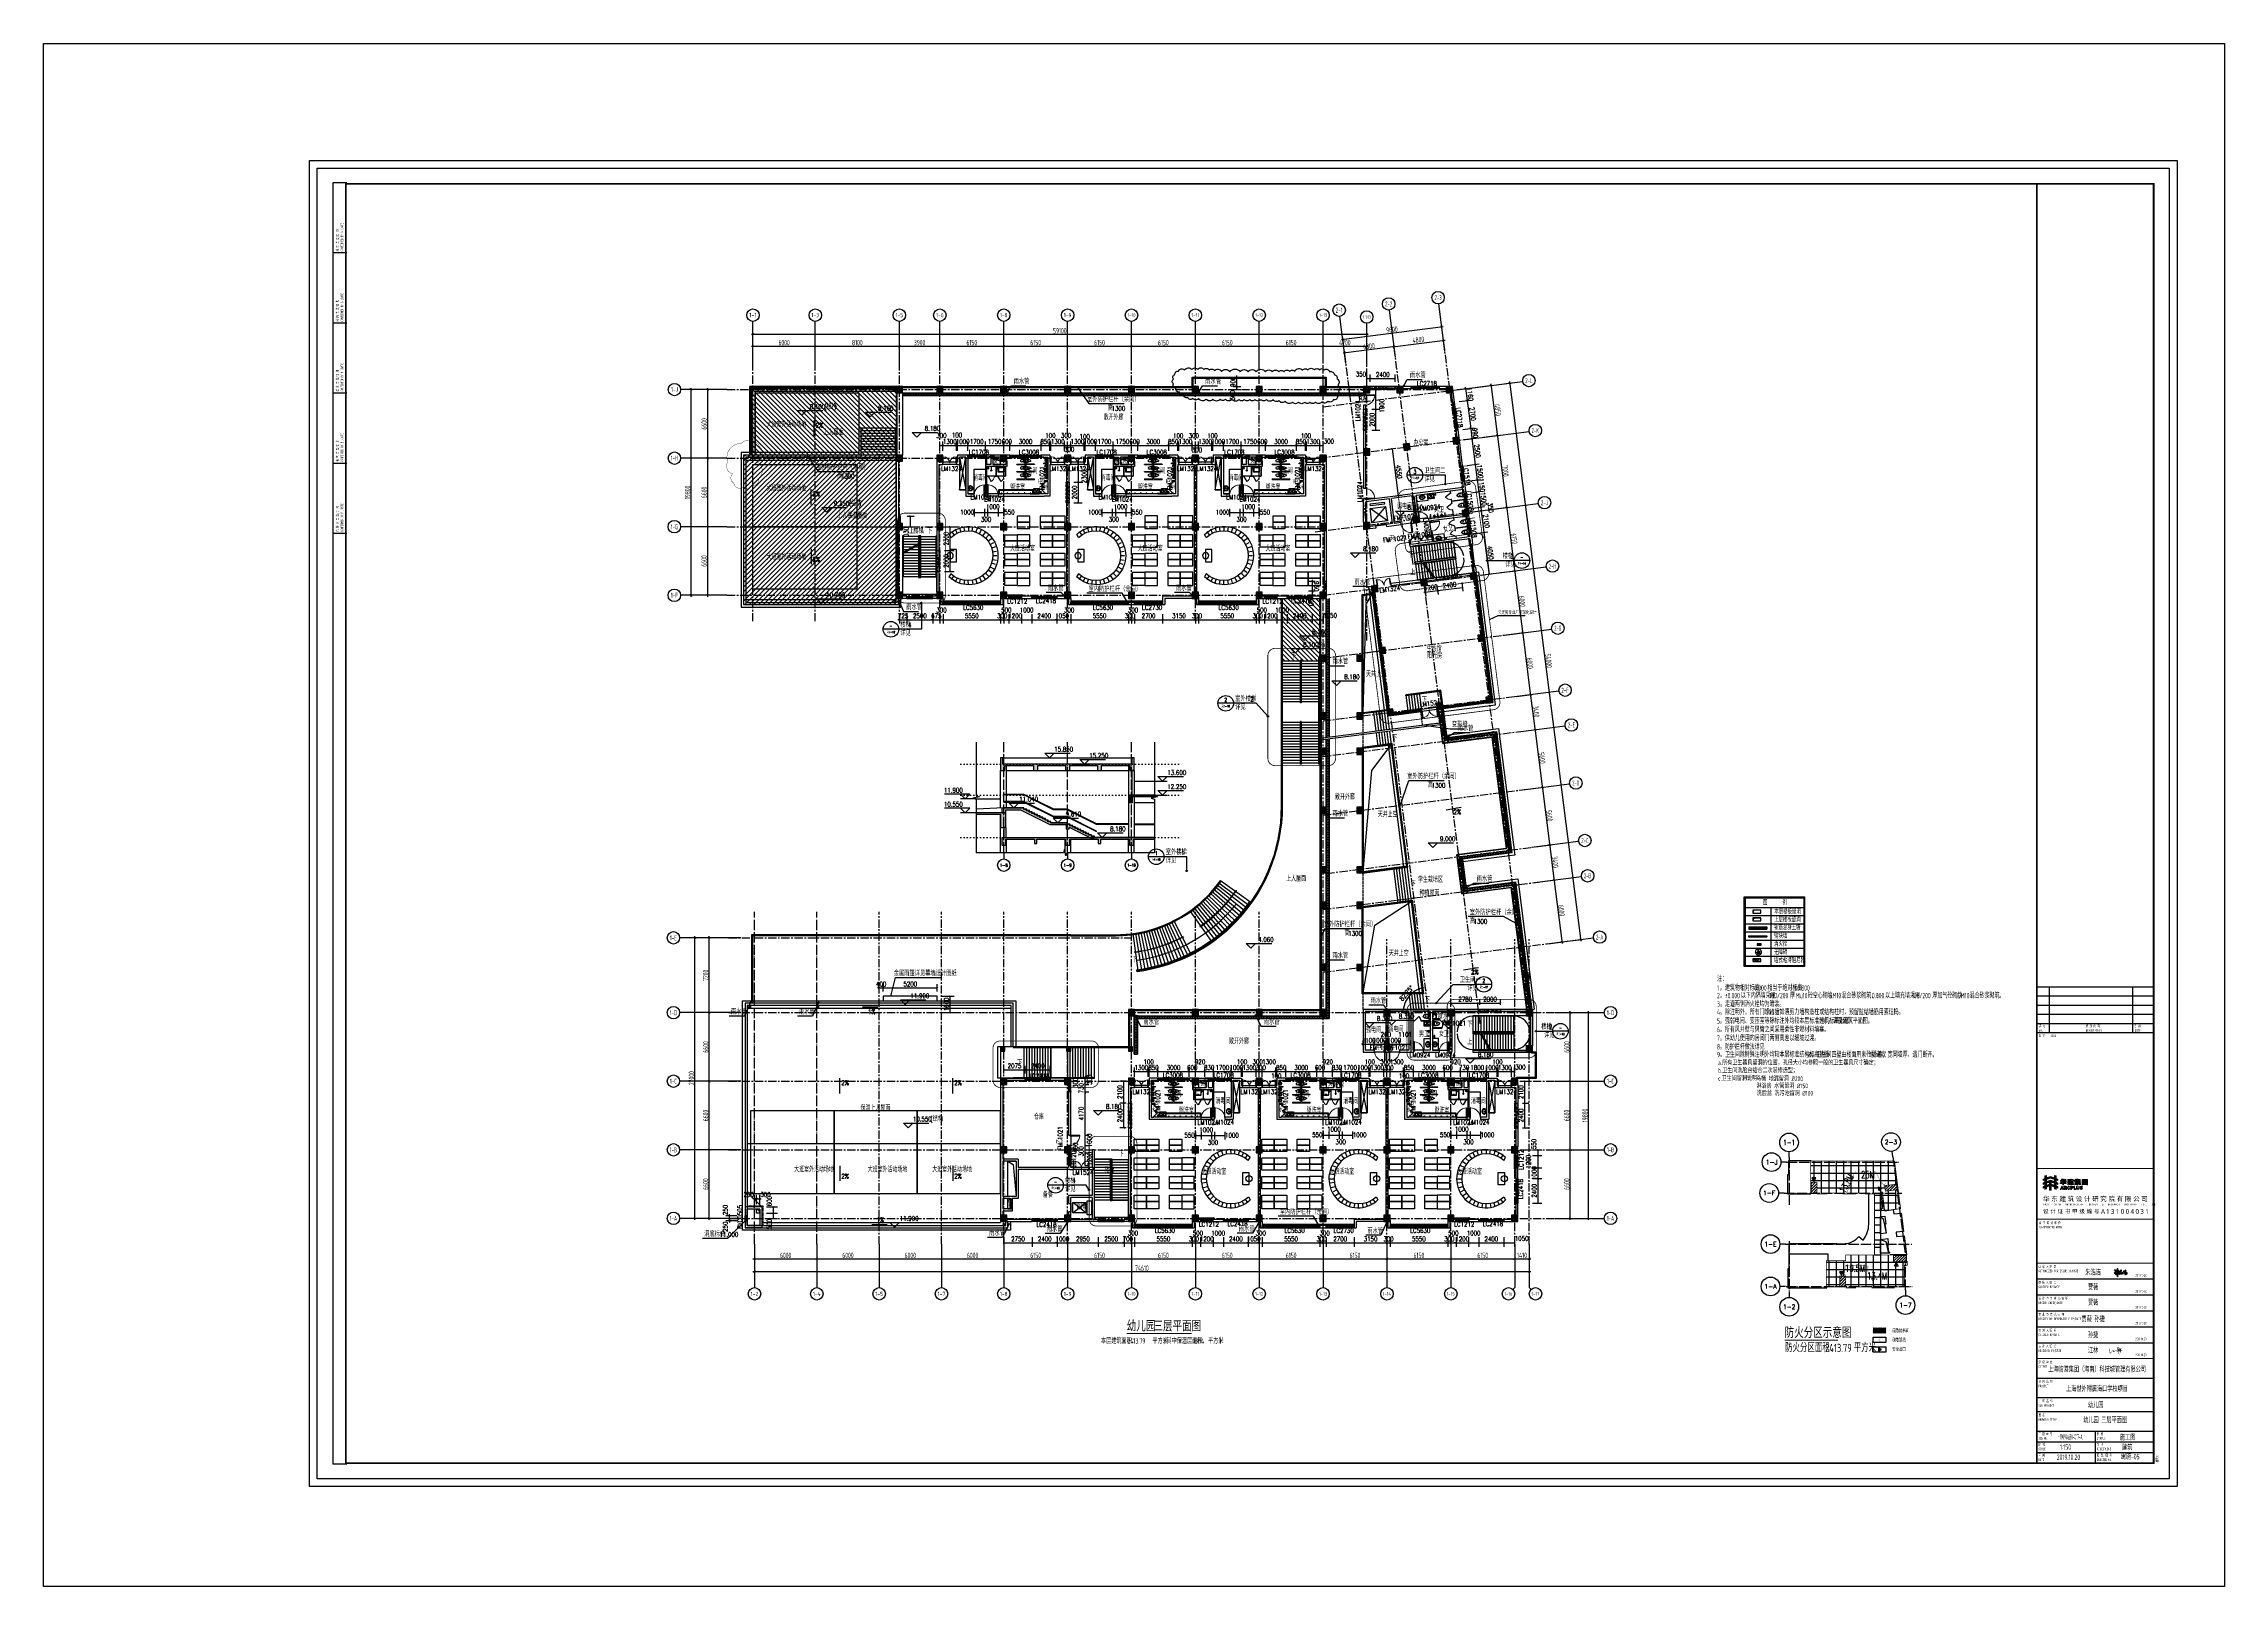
# Model space of a CAD drawing. Header units: millimetres. Extents: x -1048436 to -185795, y -983427 to 400387.
# Drawn here: x -821820 to -611820, y -243519 to -95019 of the extents above; entities that cross this region are included whole.
import ezdxf
from ezdxf.enums import TextEntityAlignment as Align

# ---------------------------------------------------------------- set-up
doc = ezdxf.new("R2010")
doc.units = ezdxf.units.MM
doc.header["$LTSCALE"] = 500
for name, pattern in [('( Dashed )', [0.75, 0.5, -0.25]), ('1#游泳馆轴网$0$DOTE', [2.42, 2, -0.2, 0.02, -0.2]), ('A-FP_05$0$pln_L5$0$Col_L4$0$PHANTOM', [63.5, 31.75, -6.35, 6.35, -6.35, 6.35, -6.35]), ('DASH', [0.35, 0.25, -0.1]), ('DOT', [6.35, 0, -6.35]), ('DOTE', [2.42, 2, -0.2, 0.02, -0.2]), ('HIDDEN', [0.375, 0.25, -0.125]), ('一层轴网$0$1#游泳馆轴网$0$DOTE', [2.42, 2, -0.2, 0.02, -0.2]), ('一层轴网$0$CENTER', [50.8, 31.75, -6.35, 6.35, -6.35])]:
    doc.linetypes.add(name, pattern=pattern)
for name, color, linetype in [('1#游泳馆轴网$0$建-轴线', 1, '1#游泳馆轴网$0$DOTE'), ('2017_11-sheet-L2$0$C-SHET-TTLB', 11, 'Continuous'), ('2017_11-sheet-LOGO$0$C-SHET-TTLB', 11, 'Continuous'), ('2017_11-sheet-R$0$C-SHET-TTLB', 11, 'Continuous'), ('2017_11-sheet-R2$0$C-SHET-TTLB', 11, 'Continuous'), ('AXIS', 3, 'Continuous'), ('AXIS_TEXT', 7, 'Continuous'), ('C-SHET-TTLB', 11, 'Continuous'), ('COLUMN', 254, 'Continuous'), ('DIM_IDEN', 3, 'Continuous'), ('DIM_LEAD', 3, 'Continuous'), ('DIM_SYMB', 3, 'Continuous'), ('EVTR', 2, 'Continuous'), ('FUR', 55, 'Continuous'), ('P-消火栓-VPIPE', 1, 'Continuous'), ('PUB_DIM', 3, 'Continuous'), ('PUB_HATCH', 8, 'Continuous'), ('PUB_TEXT', 7, 'Continuous'), ('SPACE', 7, 'Continuous'), ('STAIR', 2, 'Continuous'), ('WINDOW', 4, 'Continuous'), ('WINDOW_TEXT', 7, 'Continuous'), ('一层轴网$0$1#游泳馆轴网$0$建-轴线', 1, '一层轴网$0$1#游泳馆轴网$0$DOTE'), ('一层轴网$0$PUB_DIM', 3, 'Continuous'), ('一层轴网$0$建-文字', 4, 'Continuous'), ('一层轴网$0$建-符号', 150, 'Continuous'), ('一层轴网$0$建-轴线', 1, '一层轴网$0$CENTER'), ('公用-说明', 13, 'Continuous'), ('建-填充', 9, 'Continuous'), ('建-墙', 254, 'Continuous'), ('建-墙-卫生间隔断', 220, 'Continuous'), ('建-墙-完成面', 95, 'Continuous'), ('建-墙-混凝土墙', 6, 'Continuous'), ('建-家具', 8, 'Continuous'), ('建-屋面-排水沟落水口', 175, 'Continuous'), ('建-幕墙', 140, 'Continuous'), ('建-平面-家具', 251, 'Continuous'), ('建-排水沟', 181, 'Continuous'), ('建-文字', 4, 'Continuous'), ('建-标注', 1, 'Continuous'), ('建-楼梯-扶手栏杆', 3, 'Continuous'), ('建-洁具', 55, 'Continuous'), ('建-符号', 13, 'Continuous'), ('建-符号-引出', 150, 'Continuous'), ('建-符号-房名', 13, 'Continuous'), ('建-符号-箭头', 13, 'Continuous'), ('建-符号-门编号', 13, 'Continuous'), ('建-轴线', 16, 'DOTE'), ('建-门', 8, 'Continuous'), ('建-门扇', 32, 'Continuous'), ('建-防火分区', 123, 'Continuous'), ('建筑-洞口', 3, 'Continuous'), ('楼层虚线', 1, 'Continuous'), ('通-图框-文字', 4, 'Continuous')]:
    doc.layers.add(name, color=color, linetype=linetype)
doc.layers.add('建-修改云', color=30, linetype='Continuous', plot=False)
doc.layers.add('建-非打-01', color=6, linetype='Continuous', plot=False)
doc.layers.add('建-墙体', color=8, linetype='Continuous', lineweight=13)
doc.styles.add('2017_11-sheet-L2$0$SHEET-ECADI', font='simhei.ttf', dxfattribs={"width": 0.7})
doc.styles.add('2017_11-sheet-LOGO$0$微软雅黑L', font='')
doc.styles.add('2017_11-sheet-LOGO$0$黑体', font='simhei.ttf')
doc.styles.add('2017_11-sheet-R$0$SHEET-ECADI', font='simhei.ttf', dxfattribs={"width": 0.7})
doc.styles.add('2017_11-sheet-R2$0$SHEET-ECADI', font='simhei.ttf', dxfattribs={"width": 0.7})
doc.styles.add('_TCH_AXIS', font='COMPLEX', dxfattribs={"bigfont": 'GBCBIG'})
doc.styles.add('_TCH_DIM', font='SIMPLEX', dxfattribs={"bigfont": 'GBCBIG'})
doc.styles.add('_TCH_DIM_T3', font='SIMPLEX', dxfattribs={"width": 0.705882, "bigfont": 'GBCBIG'})
doc.styles.add('_TCH_LABEL', font='COMPLEX', dxfattribs={"bigfont": 'GBCBIG'})
doc.styles.add('_TCH_WINDOW', font='SIMPLEX', dxfattribs={"height": 3.5, "bigfont": 'GBCBIG'})
doc.styles.add('COMPLEX', font='COMPLEX')
doc.styles.add('ECADI', font='hzs.shx', dxfattribs={"width": 0.7, "bigfont": 'hztxt.shx'})
doc.styles.add('HDY9-1', font='hztxt_e.shx', dxfattribs={"width": 0.7, "bigfont": 'hztxt.shx'})
doc.styles.add('HZ0', font='hzs.shx', dxfattribs={"width": 0.7, "bigfont": 'hztxt.shx'})
doc.styles.add('XD2008', font='xd-hzs.shx', dxfattribs={"width": 0.7, "bigfont": 'xd-hztxt.shx'})
doc.styles.add('一层轴网$0$_TCH_DIM_T3', font='SIMPLEX', dxfattribs={"width": 0.705882, "bigfont": 'GBCBIG'})
doc.styles.add('一层轴网$0$XD2008', font='xd-hzs.shx', dxfattribs={"width": 0.7, "bigfont": 'xd-hztxt.shx'})
doc.styles.add('一层轴网$0$XD2008_T3', font='xd-hzs.shx', dxfattribs={"width": 0.7, "bigfont": 'xd-hztxt.shx'})
doc.styles.add('建初03-3F平面$0$A1-1标准层单元$0$DIM_FONT', font='SIMPLEX.shx', dxfattribs={"width": 0.8})
doc.styles.add('房间名称', font='xd-hzs.shx', dxfattribs={"width": 0.8, "bigfont": 'xd-hztxt.shx'})
doc.styles.get('2017_11-sheet-LOGO$0$微软雅黑L').set_extended_font_data('Microsoft YaHei Light')
doc.dimstyles.new('_TCH_ARCH&&150', dxfattribs={"dimtxt": 446.25, "dimasz": 150, "dimexe": 375, "dimexo": 450, "dimgap": 150, "dimtad": 1, "dimdec": 0, "dimzin": 0, "dimdsep": 46, "dimtxsty": '_TCH_DIM_T3', "dimblk": 'ARCHTICK', "dimcen": 0.09, "dimclrt": 7, "dimazin": 2, "dimtfac": 1, "dimtdec": 0, "dimtix": 1, "dimtmove": 2, "dimatfit": 3, "dimldrblk": 'ARCHTICK', "dimfxl": 1, "dimtolj": 1, "dimtzin": 0, "dimarcsym": 0})
doc.dimstyles.new('一层轴网$0$_TCH_ARROW&&150', dxfattribs={"dimtxt": 446.25, "dimasz": 300, "dimexe": 375, "dimexo": 450, "dimgap": 150, "dimtad": 1, "dimdec": 0, "dimzin": 0, "dimdsep": 46, "dimtxsty": '一层轴网$0$_TCH_DIM_T3', "dimcen": 0.09, "dimclrt": 7, "dimazin": 2, "dimtfac": 1, "dimtdec": 0, "dimtix": 1, "dimtmove": 2, "dimatfit": 3, "dimfxl": 1, "dimtolj": 1, "dimtzin": 0, "dimarcsym": 0})
doc.dimstyles.new('一层轴网$0$XD100&&150', dxfattribs={"dimtxt": 525, "dimasz": 225, "dimexe": 150, "dimexo": 150, "dimgap": 75, "dimtad": 1, "dimdec": 0, "dimdsep": 46, "dimtxsty": '一层轴网$0$XD2008_T3', "dimblk": '一层轴网$0$_ARCHTICK', "dimcen": 2.5, "dimdle": 150, "dimclrt": 7, "dimaunit": 1, "dimadec": 0, "dimazin": 0, "dimtfac": 1, "dimtdec": 0, "dimtix": 1, "dimtmove": 0, "dimatfit": 3, "dimfxl": 1, "dimtolj": 1, "dimtzin": 0, "dimarcsym": 0})
pattern_1 = [(45, (374521.56, 347763.32), (-132.582575, 132.582575), [])]
pattern_2 = [(135, (0, 0), (-224.5064, -224.5064), [])]

# ---------------------------------------------------------------- blocks, each defined once
blk = doc.blocks.new('tjytk')
at = {"layer": '建-家具'}
for p, q in [((22706650, -4836474), (22706462, -4836121)), ((22706991, -4836326), (22706860, -4835948)), ((22707351, -4836232), (22707280, -4835838)), ((22707711, -4835794), (22707720, -4836194)), ((22708092, -4836214), (22708144, -4835818)), ((22708568, -4835908), (22708455, -4836292)), ((22708803, -4836424), (22708974, -4836063)), ((22709350, -4836278), (22709125, -4836609)), ((22705404, -4838229), (22705008, -4838169)), ((22705107, -4837746), (22705488, -4837867)), ((22705628, -4837523), (22705270, -4837345)), ((22705493, -4836973), (22705819, -4837204)), ((22706057, -4836919), (22705771, -4836639)), ((22706096, -4836353), (22706336, -4836673)), ((22709416, -4836841), (22709589, -4836549)), ((22704976, -4838601), (22705376, -4838600)), ((22705406, -4838971), (22705011, -4839034)), ((22705112, -4839455), (22705492, -4839332)), ((22705634, -4839676), (22705277, -4839856)), ((22705502, -4840227), (22705827, -4839994)), ((22706066, -4840278), (22705781, -4840559)), ((22709425, -4840337), (22709600, -4840628)), ((22706109, -4840843), (22706347, -4840522)), ((22706662, -4840719), (22706476, -4841074)), ((22706875, -4841245), (22707003, -4840866)), ((22707364, -4840958), (22707295, -4841352)), ((22707727, -4841393), (22707734, -4840993)), ((22708105, -4840971), (22708159, -4841367)), ((22708583, -4841275), (22708468, -4840892)), ((22708814, -4840757), (22708988, -4841118)), ((22709363, -4840900), (22709136, -4840571))]:
    blk.add_line(p, q, dxfattribs=at)
at = {"layer": '建-家具', "elevation": 0}
blk.add_lwpolyline([(22708876, -4839194), (22708876, -4837994), (22709476, -4837994), (22709476, -4839194)], close=True, dxfattribs=at)
at = {"layer": '建-家具'}
blk.add_circle((22709476, -4838594), 300, dxfattribs=at)
for centre, radius in [((22707676, -4838594), 2800), ((22707776, -4838594), 2400)]:
    blk.add_arc(centre, radius, 46.90551, 313.40937, dxfattribs=at)
blk = doc.blocks.new('A$C3D0C7A98')
at = {"layer": '建-家具'}
for points in [[(-5000, 6730), (-6200, 6730), (-6200, 7330), (-5000, 7330)], [(-5000, 6130), (-6200, 6130), (-6200, 6730), (-5000, 6730)], [(-3800, 6730), (-5000, 6730), (-5000, 7330), (-3800, 7330)], [(-3800, 6130), (-5000, 6130), (-5000, 6730), (-3800, 6730)], [(-5000, 4930), (-6200, 4930), (-6200, 5530), (-5000, 5530)], [(-5000, 4330), (-6200, 4330), (-6200, 4930), (-5000, 4930)], [(-3800, 4930), (-5000, 4930), (-5000, 5530), (-3800, 5530)], [(-3800, 4330), (-5000, 4330), (-5000, 4930), (-3800, 4930)], [(-5000, 3130), (-6200, 3130), (-6200, 3730), (-5000, 3730)], [(-5000, 2530), (-6200, 2530), (-6200, 3130), (-5000, 3130)], [(-3800, 3130), (-5000, 3130), (-5000, 3730), (-3800, 3730)], [(-3800, 2530), (-5000, 2530), (-5000, 3130), (-3800, 3130)], [(-5000, 1330), (-6200, 1330), (-6200, 1930), (-5000, 1930)], [(-5000, 630), (-6200, 630), (-6200, 1330), (-5000, 1330)], [(-3800, 1330), (-5000, 1330), (-5000, 1930), (-3800, 1930)], [(-3800, 630), (-5000, 630), (-5000, 1330), (-3800, 1330)]]:
    blk.add_lwpolyline(points, close=True, dxfattribs=at)
at = {"layer": '建-家具', "elevation": 0}
for points in [[(-1600, 6730), (-2800, 6730), (-2800, 7330), (-1600, 7330)], [(-1600, 6130), (-2800, 6130), (-2800, 6730), (-1600, 6730)], [(-1600, 4930), (-2800, 4930), (-2800, 5530), (-1600, 5530)], [(-1600, 4330), (-2800, 4330), (-2800, 4930), (-1600, 4930)], [(-1600, 4930), (-400, 4930), (-400, 5530), (-1600, 5530)], [(-1600, 4330), (-400, 4330), (-400, 4930), (-1600, 4930)], [(-1600, 3130), (-2800, 3130), (-2800, 3730), (-1600, 3730)], [(-1600, 2530), (-2800, 2530), (-2800, 3130), (-1600, 3130)], [(-1600, 3130), (-400, 3130), (-400, 3730), (-1600, 3730)], [(-1600, 2530), (-400, 2530), (-400, 3130), (-1600, 3130)], [(-1600, 1330), (-2800, 1330), (-2800, 1930), (-1600, 1930)], [(-1600, 630), (-2800, 630), (-2800, 1330), (-1600, 1330)], [(-1600, 1330), (-400, 1330), (-400, 1930), (-1600, 1930)], [(-1600, 630), (-400, 630), (-400, 1330), (-1600, 1330)]]:
    blk.add_lwpolyline(points, close=True, dxfattribs=at)
at = {"layer": '建-家具', "linetype": 'Continuous', "extrusion": (0, 0, -1), "xscale": -1, "zscale": -1}
blk.add_blockref('tjytk', (22704618, 4842111), dxfattribs=at)
blk = doc.blocks.new('$lvtry$00000171')
h = blk.add_hatch()
h.set_pattern_fill('ANSI31', color=256, scale=15, style=0)
h.set_pattern_definition([(45, (0, 0), (-16.838, 16.838), [])])
h.paths.add_polyline_path([(35, 17, 0.1622777), (7, 31), (-49, -26, 0.1622777), (-35, -54)])
h.paths.add_polyline_path([(7, 31, 0.456412), (-50, -18, 0.0354892), (-49, -26)])
h.paths.add_polyline_path([(49, -11, 0.1622777), (35, 17), (-35, -54, 0.1622777), (-7, -68)])
h.paths.add_polyline_path([(50, -18, 0.0354892), (49, -11), (-7, -68, 0.456412)])
blk.add_circle((0, -18), 50)
blk = doc.blocks.new('$lvtry$00000173')
at = {"color": 0}
for p, q in [((-35, -219), (40, -219)), ((-11, -125), (-16, -50)), ((2, -177), (2, -260)), ((12, -125), (16, -50))]:
    blk.add_line(p, q, dxfattribs=at)
for centre, radius in [((-69, -62), 20.6), ((-69, -62), 15.6), ((2, -219), 23.4), ((0, -50), 15.8), ((72, -62), 20.6), ((72, -62), 15.6)]:
    blk.add_circle(centre, radius, dxfattribs=at)
blk.add_arc((1, -117), 13.9, 215.48604, 324.51396, dxfattribs=at)
blk.add_ellipse((2, -219), major_axis=(-259, 0), ratio=0.8486631, dxfattribs=at)
for start_param, end_param in [(4.7645851, 5.9314573), (3.4933175, 4.6717332)]:
    blk.add_ellipse((2, -215), major_axis=(-259, 0), ratio=0.4591249, start_param=start_param, end_param=end_param, dxfattribs=at)
for points, knots in [([(-247, -219, 0), (-247, -226, 0), (-247, -233, 0), (-245, -253, 0), (-242, -264, 0), (-234, -288, 0), (-229, -299, 0), (-216, -321, 0), (-209, -331, 0), (-192, -351, 0), (-183, -360, 0), (-162, -377, 0), (-151, -385, 0), (-127, -399, 0), (-115, -405, 0), (-88, -415, 0), (-75, -419, 0), (-47, -425, 0), (-32, -427, 0), (-4, -429, 0), (11, -429, 0), (40, -426, 0), (54, -424, 0), (82, -418, 0), (96, -413, 0), (122, -403, 0), (134, -397, 0), (158, -383, 0), (169, -375, 0), (189, -357, 0), (198, -348, 0), (215, -328, 0), (222, -318, 0), (234, -296, 0), (239, -284, 0), (246, -261, 0), (248, -249, 0), (251, -225, 0), (251, -213, 0), (249, -189, 0), (246, -177, 0), (239, -154, 0), (234, -143, 0), (222, -121, 0), (215, -110, 0), (199, -90, 0), (190, -81, 0), (170, -63, 0), (159, -55, 0), (135, -41, 0), (123, -35, 0), (97, -24, 0), (83, -20, 0), (55, -13, 0), (41, -11, 0), (12, -9, 0), (-3, -9, 0), (-31, -10, 0), (-46, -12, 0), (-74, -18, 0), (-87, -22, 0), (-114, -32, 0), (-126, -38, 0), (-150, -52, 0), (-162, -60, 0), (-182, -77, 0), (-192, -86, 0), (-209, -106, 0), (-216, -116, 0), (-228, -138, 0), (-234, -149, 0), (-242, -172, 0), (-244, -184, 0), (-247, -204, 0), (-247, -211, 0), (-247, -219, 0)], [0, 0, 0, 0, 0.1053688, 0.1053688, 0.2787471, 0.2787471, 0.4521254, 0.4521254, 0.6255037, 0.6255037, 0.7988821, 0.7988821, 0.9722604, 0.9722604, 1.1456387, 1.1456387, 1.319017, 1.319017, 1.4923953, 1.4923953, 1.6657736, 1.6657736, 1.839152, 1.839152, 2.0125303, 2.0125303, 2.1859086, 2.1859086, 2.3592869, 2.3592869, 2.5326652, 2.5326652, 2.7060436, 2.7060436, 2.8794219, 2.8794219, 3.0528002, 3.0528002, 3.2261785, 3.2261785, 3.3995568, 3.3995568, 3.5729351, 3.5729351, 3.7463135, 3.7463135, 3.9196918, 3.9196918, 4.0930701, 4.0930701, 4.2664484, 4.2664484, 4.4398267, 4.4398267, 4.6132051, 4.6132051, 4.7865834, 4.7865834, 4.9599617, 4.9599617, 5.13334, 5.13334, 5.3067183, 5.3067183, 5.4800966, 5.4800966, 5.653475, 5.653475, 5.8268533, 5.8268533, 6.0002316, 6.0002316, 6.1736099, 6.1736099, 6.2831853, 6.2831853, 6.2831853, 6.2831853]), ([(-184, -131, 0), (-185, -133, 0), (-186, -135, 0), (-191, -143, 0), (-195, -149, 0), (-201, -161, 0), (-203, -168, 0), (-207, -180, 0), (-209, -187, 0), (-211, -199, 0), (-212, -205, 0), (-212, -214, 0), (-212, -216, 0), (-212, -219, 0), (-212, -225, 0), (-212, -232, 0), (-210, -246, 0), (-208, -254, 0), (-204, -266, 0), (-202, -272, 0), (-198, -281, 0), (-196, -286, 0), (-189, -298, 0), (-185, -304, 0), (-176, -316, 0), (-171, -322, 0), (-161, -332, 0), (-156, -337, 0), (-143, -347, 0), (-135, -353, 0), (-121, -362, 0), (-116, -365, 0), (-105, -370, 0), (-100, -373, 0), (-88, -378, 0), (-82, -380, 0), (-69, -384, 0), (-63, -386, 0), (-47, -389, 0), (-38, -391, 0), (-21, -393, 0), (-12, -393, 0), (7, -394, 0), (16, -393, 0), (34, -392, 0), (43, -390, 0), (59, -387, 0), (67, -385, 0), (83, -380, 0), (91, -378, 0), (106, -372, 0), (113, -368, 0), (127, -361, 0), (133, -357, 0), (146, -348, 0), (152, -343, 0), (163, -333, 0), (169, -328, 0), (178, -317, 0), (183, -312, 0), (190, -301, 0), (194, -296, 0), (200, -284, 0), (204, -277, 0), (209, -264, 0), (210, -258, 0), (213, -246, 0), (214, -241, 0), (216, -227, 0), (216, -219, 0), (215, -206, 0), (214, -200, 0), (213, -189, 0), (211, -183, 0), (206, -167, 0), (202, -156, 0), (193, -141, 0), (190, -136, 0), (187, -131, 0)], [5.7408973, 5.7408973, 5.7408973, 5.7408973, 5.780874, 5.780874, 5.896829, 5.896829, 6.0127839, 6.0127839, 6.1287389, 6.1287389, 6.2406974, 6.2406974, 6.2831853, 6.2831853, 6.2831853, 6.3998264, 6.3998264, 6.5408998, 6.5408998, 6.6339999, 6.6339999, 6.7271, 6.7271, 6.852188, 6.852188, 6.977276, 6.977276, 7.0773774, 7.0773774, 7.2299767, 7.2299767, 7.3173891, 7.3173891, 7.4048014, 7.4048014, 7.4970939, 7.4970939, 7.5893863, 7.5893863, 7.7123336, 7.7123336, 7.8352808, 7.8352808, 7.958228, 7.958228, 8.0811753, 8.0811753, 8.1949828, 8.1949828, 8.3087903, 8.3087903, 8.4225977, 8.4225977, 8.537599, 8.537599, 8.6526003, 8.6526003, 8.7676016, 8.7676016, 8.8844317, 8.8844317, 8.9824355, 8.9824355, 9.1194674, 9.1194674, 9.2241909, 9.2241909, 9.3289143, 9.3289143, 9.4700865, 9.4700865, 9.5711871, 9.5711871, 9.6722876, 9.6722876, 9.8744887, 9.8744887, 9.9670594, 9.9670594, 9.9670594, 9.9670594])]:
    blk.add_open_spline(points, degree=3, knots=knots, dxfattribs=at)
for p in [(1, -50), (2, -219)]:
    blk.add_point(p, dxfattribs=at)
blk = doc.blocks.new('$lvtry$00000208')
blk.add_wipeout([(200, 0), (218, -7), (224, -20), (225, -140), (218, -158), (200, -165), (188, -180), (185, -192), (186, -199), (186, -242), (185, -285), (184, -316), (182, -346), (179, -383), (168, -451), (159, -496), (139, -560), (115, -610), (94, -637), (67, -658), (35, -671), (0, -680), (-67, -657), (-112, -615), (-138, -561), (-155, -510), (-166, -471), (-174, -424), (-181, -361), (-184, -322), (-185, -300), (-186, -257), (-186, -220), (-186, -208), (-186, -200), (-185, -192), (-190, -177), (-200, -165), (-218, -158), (-225, -140), (-225, -83), (-225, -25), (-218, -7), (-200, 0)])
at = {"color": 0, "ltscale": 100}
for p, q in [((200, -165), (-200, -165)), ((185, -192), (-185, -192))]:
    blk.add_line(p, q, dxfattribs=at)
blk.add_lwpolyline([(186, -199, -0.2963015), (200, -165, 0.4142136), (225, -140), (225, -25, 0.4142136), (200, 0), (-200, 0, 0.4142136), (-225, -25), (-225, -140, 0.4132825), (-200, -165, -0.2389317), (-185, -192), (-186, -208), (-186, -232), (-185, -282), (-184, -322), (-182, -348), (-180, -374), (-176, -409), (-172, -439), (-168, -459), (-163, -482), (-147, -538), (-129, -583, 0.1075204), (-88, -643, 0.1005115), (-43, -668), (0, -680), (35, -671), (67, -658), (94, -637), (115, -610), (132, -576), (145, -543), (159, -496), (177, -405), (179, -383), (182, -346), (185, -285)], format="xyb", close=True)
blk.add_lwpolyline([(186, -202), (186, -199)])
for points in [[(-181, -191), (-181, -230), (-181, -261), (-179, -322), (-177, -353), (-171, -414), (-166, -444), (-156, -490), (-152, -505), (-145, -528), (-143, -535), (-139, -546), (-137, -550), (-135, -558), (-133, -562), (-129, -573), (-125, -580), (-118, -594), (-115, -601), (-106, -614), (-102, -620), (-93, -632), (-87, -637), (-79, -644), (-76, -646), (-71, -650), (-67, -652), (-61, -655), (-58, -657), (-51, -660), (-48, -661), (-37, -665), (-30, -667), (-14, -671), (-7, -673), (1, -675)], [(181, -191), (181, -230), (181, -261), (179, -322), (177, -353), (171, -414), (166, -444), (156, -490), (152, -505), (145, -528), (143, -535), (139, -546), (137, -550), (135, -558), (133, -562), (129, -573), (125, -580), (118, -594), (115, -601), (106, -614), (102, -620), (93, -632), (87, -637), (79, -644), (76, -646), (71, -650), (67, -652), (61, -655), (58, -657), (51, -660), (48, -661), (37, -665), (30, -667), (14, -671), (7, -673), (-1, -675)]]:
    blk.add_open_spline(points, degree=3, knots=[0, 0, 0, 0, 92.7626736, 92.7626736, 185.5253472, 185.5253472, 278.2880208, 278.2880208, 324.6693576, 324.6693576, 347.860026, 347.860026, 359.4553602, 359.4553602, 371.0506944, 371.0506944, 394.2413628, 394.2413628, 417.4320312, 417.4320312, 440.6226996, 440.6226996, 463.813368, 463.813368, 475.4087022, 475.4087022, 487.0040364, 487.0040364, 498.5993706, 498.5993706, 510.1947048, 510.1947048, 533.3853732, 533.3853732, 556.5760416, 556.5760416, 556.5760416, 556.5760416], dxfattribs=at)
at = {"color": 0}
for p in [(-129, -83), (-1, -421)]:
    blk.add_point(p, dxfattribs=at)
blk = doc.blocks.new('三角')
at = {"layer": '建-符号'}
h = blk.add_hatch(color=256, dxfattribs=at)
h.dxf.hatch_style = 1
h.paths.add_polyline_path([(-500, -866), (500, -866), (0, 0)])
blk.add_lwpolyline([(500, -866), (0, 0), (-500, -866)], close=True, dxfattribs=at)
blk = doc.blocks.new('_AXISO')
blk.add_circle((0, 0), 0.5)
at = {"layer": 'AXIS_TEXT', "style": 'COMPLEX', "width": 1.041667}
blk.add_attdef('A', text='', height=0.56, dxfattribs=at).set_placement((-0.25, -0.28), (0.25, -0.28), align=Align.FIT)
blk = doc.blocks.new('一层轴网$0$_ARCHTICK')
at = {"color": 0, "linetype": 'ByBlock', "const_width": 0.15}
blk.add_lwpolyline([(-0.5, -0.5), (0.5, 0.5)], dxfattribs=at)
blk = doc.blocks.new('*D2897')
at = {"layer": 'Defpoints', "color": 0, "transparency": 16777216}
for p in [(0, -2500), (6000, -2500), (6000, -3900)]:
    blk.add_point(p, dxfattribs=at)
at = {"layer": '一层轴网$0$建-符号', "color": 0, "lineweight": -2, "transparency": 16777216}
for p, q in [((-150, -3900), (6150, -3900)), ((0, -2650), (0, -4050)), ((6000, -2650), (6000, -4050))]:
    blk.add_line(p, q, dxfattribs=at)
at = {"layer": '一层轴网$0$建-符号', "color": 0, "lineweight": -2, "transparency": 16777216, "xscale": 225, "yscale": 225, "zscale": 225, "rotation": 180}
blk.add_blockref('一层轴网$0$_ARCHTICK', (0, -3900), dxfattribs=at)
at = {"layer": '一层轴网$0$建-符号', "color": 0, "lineweight": -2, "transparency": 16777216, "xscale": 225, "yscale": 225, "zscale": 225}
blk.add_blockref('一层轴网$0$_ARCHTICK', (6000, -3900), dxfattribs=at)
at = {"layer": '一层轴网$0$建-符号', "color": 7, "transparency": 16777216, "insert": (3000, -3562.5), "char_height": 525, "attachment_point": 5, "style": '一层轴网$0$XD2008_T3'}
blk.add_mtext('\\A1;6000', dxfattribs=at)
blk = doc.blocks.new('*D2898')
at = {"layer": 'Defpoints', "color": 0, "transparency": 16777216}
for p in [(6000, -2500), (12000, -2500), (12000, -3900)]:
    blk.add_point(p, dxfattribs=at)
at = {"layer": '一层轴网$0$建-符号', "color": 0, "lineweight": -2, "transparency": 16777216}
for p, q in [((5850, -3900), (12150, -3900)), ((6000, -2650), (6000, -4050)), ((12000, -2650), (12000, -4050))]:
    blk.add_line(p, q, dxfattribs=at)
at = {"layer": '一层轴网$0$建-符号', "color": 0, "lineweight": -2, "transparency": 16777216, "xscale": 225, "yscale": 225, "zscale": 225, "rotation": 180}
blk.add_blockref('一层轴网$0$_ARCHTICK', (6000, -3900), dxfattribs=at)
at = {"layer": '一层轴网$0$建-符号', "color": 0, "lineweight": -2, "transparency": 16777216, "xscale": 225, "yscale": 225, "zscale": 225}
blk.add_blockref('一层轴网$0$_ARCHTICK', (12000, -3900), dxfattribs=at)
at = {"layer": '一层轴网$0$建-符号', "color": 7, "transparency": 16777216, "insert": (9000, -3562.5), "char_height": 525, "attachment_point": 5, "style": '一层轴网$0$XD2008_T3'}
blk.add_mtext('\\A1;6000', dxfattribs=at)
blk = doc.blocks.new('*D2899')
at = {"layer": 'Defpoints', "color": 0, "transparency": 16777216}
for p in [(12000, -2500), (18000, -2500), (18000, -3900)]:
    blk.add_point(p, dxfattribs=at)
at = {"layer": '一层轴网$0$建-符号', "color": 0, "lineweight": -2, "transparency": 16777216}
for p, q in [((11850, -3900), (18150, -3900)), ((12000, -2650), (12000, -4050)), ((18000, -2650), (18000, -4050))]:
    blk.add_line(p, q, dxfattribs=at)
at = {"layer": '一层轴网$0$建-符号', "color": 0, "lineweight": -2, "transparency": 16777216, "xscale": 225, "yscale": 225, "zscale": 225, "rotation": 180}
blk.add_blockref('一层轴网$0$_ARCHTICK', (12000, -3900), dxfattribs=at)
at = {"layer": '一层轴网$0$建-符号', "color": 0, "lineweight": -2, "transparency": 16777216, "xscale": 225, "yscale": 225, "zscale": 225}
blk.add_blockref('一层轴网$0$_ARCHTICK', (18000, -3900), dxfattribs=at)
at = {"layer": '一层轴网$0$建-符号', "color": 7, "transparency": 16777216, "insert": (15000, -3562.5), "char_height": 525, "attachment_point": 5, "style": '一层轴网$0$XD2008_T3'}
blk.add_mtext('\\A1;6000', dxfattribs=at)
blk = doc.blocks.new('*D2900')
at = {"layer": 'Defpoints', "color": 0, "transparency": 16777216}
for p in [(18000, -2500), (24000, -2500), (24000, -3900)]:
    blk.add_point(p, dxfattribs=at)
at = {"layer": '一层轴网$0$建-符号', "color": 0, "lineweight": -2, "transparency": 16777216}
for p, q in [((17850, -3900), (24150, -3900)), ((18000, -2650), (18000, -4050)), ((24000, -2650), (24000, -4050))]:
    blk.add_line(p, q, dxfattribs=at)
at = {"layer": '一层轴网$0$建-符号', "color": 0, "lineweight": -2, "transparency": 16777216, "xscale": 225, "yscale": 225, "zscale": 225, "rotation": 180}
blk.add_blockref('一层轴网$0$_ARCHTICK', (18000, -3900), dxfattribs=at)
at = {"layer": '一层轴网$0$建-符号', "color": 0, "lineweight": -2, "transparency": 16777216, "xscale": 225, "yscale": 225, "zscale": 225}
blk.add_blockref('一层轴网$0$_ARCHTICK', (24000, -3900), dxfattribs=at)
at = {"layer": '一层轴网$0$建-符号', "color": 7, "transparency": 16777216, "insert": (21000, -3562.5), "char_height": 525, "attachment_point": 5, "style": '一层轴网$0$XD2008_T3'}
blk.add_mtext('\\A1;6000', dxfattribs=at)
blk = doc.blocks.new('*D2901')
at = {"layer": 'Defpoints', "color": 0, "transparency": 16777216}
for p in [(24000, -2500), (30150, -2500), (30150, -3900)]:
    blk.add_point(p, dxfattribs=at)
at = {"layer": '一层轴网$0$建-符号', "color": 0, "lineweight": -2, "transparency": 16777216}
for p, q in [((23850, -3900), (30300, -3900)), ((24000, -2650), (24000, -4050)), ((30150, -2650), (30150, -4050))]:
    blk.add_line(p, q, dxfattribs=at)
at = {"layer": '一层轴网$0$建-符号', "color": 0, "lineweight": -2, "transparency": 16777216, "xscale": 225, "yscale": 225, "zscale": 225, "rotation": 180}
blk.add_blockref('一层轴网$0$_ARCHTICK', (24000, -3900), dxfattribs=at)
at = {"layer": '一层轴网$0$建-符号', "color": 0, "lineweight": -2, "transparency": 16777216, "xscale": 225, "yscale": 225, "zscale": 225}
blk.add_blockref('一层轴网$0$_ARCHTICK', (30150, -3900), dxfattribs=at)
at = {"layer": '一层轴网$0$建-符号', "color": 7, "transparency": 16777216, "insert": (27075, -3562.5), "char_height": 525, "attachment_point": 5, "style": '一层轴网$0$XD2008_T3'}
blk.add_mtext('\\A1;6150', dxfattribs=at)
blk = doc.blocks.new('*D2902')
at = {"layer": 'Defpoints', "color": 0, "transparency": 16777216}
for p in [(30150, -2500), (36300, -2500), (36300, -3900)]:
    blk.add_point(p, dxfattribs=at)
at = {"layer": '一层轴网$0$建-符号', "color": 0, "lineweight": -2, "transparency": 16777216}
for p, q in [((30000, -3900), (36450, -3900)), ((30150, -2650), (30150, -4050)), ((36300, -2650), (36300, -4050))]:
    blk.add_line(p, q, dxfattribs=at)
at = {"layer": '一层轴网$0$建-符号', "color": 0, "lineweight": -2, "transparency": 16777216, "xscale": 225, "yscale": 225, "zscale": 225, "rotation": 180}
blk.add_blockref('一层轴网$0$_ARCHTICK', (30150, -3900), dxfattribs=at)
at = {"layer": '一层轴网$0$建-符号', "color": 0, "lineweight": -2, "transparency": 16777216, "xscale": 225, "yscale": 225, "zscale": 225}
blk.add_blockref('一层轴网$0$_ARCHTICK', (36300, -3900), dxfattribs=at)
at = {"layer": '一层轴网$0$建-符号', "color": 7, "transparency": 16777216, "insert": (33225, -3562.5), "char_height": 525, "attachment_point": 5, "style": '一层轴网$0$XD2008_T3'}
blk.add_mtext('\\A1;6150', dxfattribs=at)
blk = doc.blocks.new('*D2903')
at = {"layer": 'Defpoints', "color": 0, "transparency": 16777216}
for p in [(36300, -2500), (42450, -2500), (42450, -3900)]:
    blk.add_point(p, dxfattribs=at)
at = {"layer": '一层轴网$0$建-符号', "color": 0, "lineweight": -2, "transparency": 16777216}
for p, q in [((36150, -3900), (42600, -3900)), ((36300, -2650), (36300, -4050)), ((42450, -2650), (42450, -4050))]:
    blk.add_line(p, q, dxfattribs=at)
at = {"layer": '一层轴网$0$建-符号', "color": 0, "lineweight": -2, "transparency": 16777216, "xscale": 225, "yscale": 225, "zscale": 225, "rotation": 180}
blk.add_blockref('一层轴网$0$_ARCHTICK', (36300, -3900), dxfattribs=at)
at = {"layer": '一层轴网$0$建-符号', "color": 0, "lineweight": -2, "transparency": 16777216, "xscale": 225, "yscale": 225, "zscale": 225}
blk.add_blockref('一层轴网$0$_ARCHTICK', (42450, -3900), dxfattribs=at)
at = {"layer": '一层轴网$0$建-符号', "color": 7, "transparency": 16777216, "insert": (39375, -3562.5), "char_height": 525, "attachment_point": 5, "style": '一层轴网$0$XD2008_T3'}
blk.add_mtext('\\A1;6150', dxfattribs=at)
blk = doc.blocks.new('*D2904')
at = {"layer": 'Defpoints', "color": 0, "transparency": 16777216}
for p in [(42450, -2500), (48600, -2500), (48600, -3900)]:
    blk.add_point(p, dxfattribs=at)
at = {"layer": '一层轴网$0$建-符号', "color": 0, "lineweight": -2, "transparency": 16777216}
for p, q in [((42300, -3900), (48750, -3900)), ((42450, -2650), (42450, -4050)), ((48600, -2650), (48600, -4050))]:
    blk.add_line(p, q, dxfattribs=at)
at = {"layer": '一层轴网$0$建-符号', "color": 0, "lineweight": -2, "transparency": 16777216, "xscale": 225, "yscale": 225, "zscale": 225, "rotation": 180}
blk.add_blockref('一层轴网$0$_ARCHTICK', (42450, -3900), dxfattribs=at)
at = {"layer": '一层轴网$0$建-符号', "color": 0, "lineweight": -2, "transparency": 16777216, "xscale": 225, "yscale": 225, "zscale": 225}
blk.add_blockref('一层轴网$0$_ARCHTICK', (48600, -3900), dxfattribs=at)
at = {"layer": '一层轴网$0$建-符号', "color": 7, "transparency": 16777216, "insert": (45525, -3562.5), "char_height": 525, "attachment_point": 5, "style": '一层轴网$0$XD2008_T3'}
blk.add_mtext('\\A1;6150', dxfattribs=at)
blk = doc.blocks.new('*D2905')
at = {"layer": 'Defpoints', "color": 0, "transparency": 16777216}
for p in [(48600, -2500), (54750, -2500), (54750, -3900)]:
    blk.add_point(p, dxfattribs=at)
at = {"layer": '一层轴网$0$建-符号', "color": 0, "lineweight": -2, "transparency": 16777216}
for p, q in [((48450, -3900), (54900, -3900)), ((48600, -2650), (48600, -4050)), ((54750, -2650), (54750, -4050))]:
    blk.add_line(p, q, dxfattribs=at)
at = {"layer": '一层轴网$0$建-符号', "color": 0, "lineweight": -2, "transparency": 16777216, "xscale": 225, "yscale": 225, "zscale": 225, "rotation": 180}
blk.add_blockref('一层轴网$0$_ARCHTICK', (48600, -3900), dxfattribs=at)
at = {"layer": '一层轴网$0$建-符号', "color": 0, "lineweight": -2, "transparency": 16777216, "xscale": 225, "yscale": 225, "zscale": 225}
blk.add_blockref('一层轴网$0$_ARCHTICK', (54750, -3900), dxfattribs=at)
at = {"layer": '一层轴网$0$建-符号', "color": 7, "transparency": 16777216, "insert": (51675, -3562.5), "char_height": 525, "attachment_point": 5, "style": '一层轴网$0$XD2008_T3'}
blk.add_mtext('\\A1;6150', dxfattribs=at)
blk = doc.blocks.new('*D2906')
at = {"layer": 'Defpoints', "color": 0, "transparency": 16777216}
for p in [(54750, -2500), (60900, -2500), (60900, -3900)]:
    blk.add_point(p, dxfattribs=at)
at = {"layer": '一层轴网$0$建-符号', "color": 0, "lineweight": -2, "transparency": 16777216}
for p, q in [((54600, -3900), (61050, -3900)), ((54750, -2650), (54750, -4050)), ((60900, -2650), (60900, -4050))]:
    blk.add_line(p, q, dxfattribs=at)
at = {"layer": '一层轴网$0$建-符号', "color": 0, "lineweight": -2, "transparency": 16777216, "xscale": 225, "yscale": 225, "zscale": 225, "rotation": 180}
blk.add_blockref('一层轴网$0$_ARCHTICK', (54750, -3900), dxfattribs=at)
at = {"layer": '一层轴网$0$建-符号', "color": 0, "lineweight": -2, "transparency": 16777216, "xscale": 225, "yscale": 225, "zscale": 225}
blk.add_blockref('一层轴网$0$_ARCHTICK', (60900, -3900), dxfattribs=at)
at = {"layer": '一层轴网$0$建-符号', "color": 7, "transparency": 16777216, "insert": (57825, -3563), "char_height": 525, "attachment_point": 5, "style": '一层轴网$0$XD2008_T3'}
blk.add_mtext('\\A1;6150', dxfattribs=at)
blk = doc.blocks.new('*D2907')
at = {"layer": 'Defpoints', "color": 0, "transparency": 16777216}
for p in [(60900, -2500), (67050, -2500), (67050, -3900)]:
    blk.add_point(p, dxfattribs=at)
at = {"layer": '一层轴网$0$建-符号', "color": 0, "lineweight": -2, "transparency": 16777216}
for p, q in [((60750, -3900), (67200, -3900)), ((60900, -2650), (60900, -4050)), ((67050, -2650), (67050, -4050))]:
    blk.add_line(p, q, dxfattribs=at)
at = {"layer": '一层轴网$0$建-符号', "color": 0, "lineweight": -2, "transparency": 16777216, "xscale": 225, "yscale": 225, "zscale": 225, "rotation": 180}
blk.add_blockref('一层轴网$0$_ARCHTICK', (60900, -3900), dxfattribs=at)
at = {"layer": '一层轴网$0$建-符号', "color": 0, "lineweight": -2, "transparency": 16777216, "xscale": 225, "yscale": 225, "zscale": 225}
blk.add_blockref('一层轴网$0$_ARCHTICK', (67050, -3900), dxfattribs=at)
at = {"layer": '一层轴网$0$建-符号', "color": 7, "transparency": 16777216, "insert": (63975, -3563), "char_height": 525, "attachment_point": 5, "style": '一层轴网$0$XD2008_T3'}
blk.add_mtext('\\A1;6150', dxfattribs=at)
blk = doc.blocks.new('*D2908')
at = {"layer": 'Defpoints', "color": 0, "transparency": 16777216}
for p in [(67050, -2500), (73200, -2500), (73200, -3900)]:
    blk.add_point(p, dxfattribs=at)
at = {"layer": '一层轴网$0$建-符号', "color": 0, "lineweight": -2, "transparency": 16777216}
for p, q in [((66900, -3900), (73350, -3900)), ((67050, -2650), (67050, -4050)), ((73200, -2650), (73200, -4050))]:
    blk.add_line(p, q, dxfattribs=at)
at = {"layer": '一层轴网$0$建-符号', "color": 0, "lineweight": -2, "transparency": 16777216, "xscale": 225, "yscale": 225, "zscale": 225, "rotation": 180}
blk.add_blockref('一层轴网$0$_ARCHTICK', (67050, -3900), dxfattribs=at)
at = {"layer": '一层轴网$0$建-符号', "color": 0, "lineweight": -2, "transparency": 16777216, "xscale": 225, "yscale": 225, "zscale": 225}
blk.add_blockref('一层轴网$0$_ARCHTICK', (73200, -3900), dxfattribs=at)
at = {"layer": '一层轴网$0$建-符号', "color": 7, "transparency": 16777216, "insert": (70125, -3562.5), "char_height": 525, "attachment_point": 5, "style": '一层轴网$0$XD2008_T3'}
blk.add_mtext('\\A1;6150', dxfattribs=at)
blk = doc.blocks.new('*D2909')
at = {"layer": 'Defpoints', "color": 0, "transparency": 16777216}
for p in [(73200, -2500), (74610, -2500), (74610, -3900)]:
    blk.add_point(p, dxfattribs=at)
at = {"layer": '一层轴网$0$建-符号', "color": 0, "lineweight": -2, "transparency": 16777216}
for p, q in [((73050, -3900), (74760, -3900)), ((73200, -2650), (73200, -4050)), ((74610, -2650), (74610, -4050))]:
    blk.add_line(p, q, dxfattribs=at)
at = {"layer": '一层轴网$0$建-符号', "color": 0, "lineweight": -2, "transparency": 16777216, "xscale": 225, "yscale": 225, "zscale": 225, "rotation": 180}
blk.add_blockref('一层轴网$0$_ARCHTICK', (73200, -3900), dxfattribs=at)
at = {"layer": '一层轴网$0$建-符号', "color": 0, "lineweight": -2, "transparency": 16777216, "xscale": 225, "yscale": 225, "zscale": 225}
blk.add_blockref('一层轴网$0$_ARCHTICK', (74610, -3900), dxfattribs=at)
at = {"layer": '一层轴网$0$建-符号', "color": 7, "transparency": 16777216, "insert": (73905, -3563), "char_height": 525, "attachment_point": 5, "style": '一层轴网$0$XD2008_T3'}
blk.add_mtext('\\A1;1410', dxfattribs=at)
blk = doc.blocks.new('*D2910')
at = {"layer": 'Defpoints', "color": 0, "transparency": 16777216}
for p in [(0, -4275), (74610, -4275), (74610, -5130)]:
    blk.add_point(p, dxfattribs=at)
at = {"layer": '一层轴网$0$建-符号', "color": 0, "lineweight": -2, "transparency": 16777216}
for p, q in [((-150, -5130), (74760, -5130)), ((0, -4425), (0, -5280)), ((74610, -4425), (74610, -5280))]:
    blk.add_line(p, q, dxfattribs=at)
at = {"layer": '一层轴网$0$建-符号', "color": 0, "lineweight": -2, "transparency": 16777216, "xscale": 225, "yscale": 225, "zscale": 225, "rotation": 180}
blk.add_blockref('一层轴网$0$_ARCHTICK', (0, -5130), dxfattribs=at)
at = {"layer": '一层轴网$0$建-符号', "color": 0, "lineweight": -2, "transparency": 16777216, "xscale": 225, "yscale": 225, "zscale": 225}
blk.add_blockref('一层轴网$0$_ARCHTICK', (74610, -5130), dxfattribs=at)
at = {"layer": '一层轴网$0$建-符号', "color": 7, "transparency": 16777216, "insert": (37305, -4793), "char_height": 525, "attachment_point": 5, "style": '一层轴网$0$XD2008_T3'}
blk.add_mtext('\\A1;74610', dxfattribs=at)
blk = doc.blocks.new('*D2911')
at = {"layer": 'Defpoints', "color": 0, "transparency": 16777216}
for p in [(-4370, 27000), (-2500, 27000), (-2500, 19800)]:
    blk.add_point(p, dxfattribs=at)
at = {"layer": '一层轴网$0$建-符号', "color": 0, "lineweight": -2, "transparency": 16777216}
for p, q in [((-2650, 27000), (-4520, 27000)), ((-4370, 19650), (-4370, 27150)), ((-2650, 19800), (-4520, 19800))]:
    blk.add_line(p, q, dxfattribs=at)
at = {"layer": '一层轴网$0$建-符号', "color": 0, "lineweight": -2, "transparency": 16777216, "xscale": 225, "yscale": 225, "zscale": 225}
for p, rotation in [((-4370, 27000), 90), ((-4370, 19800), 270)]:
    blk.add_blockref('一层轴网$0$_ARCHTICK', p, dxfattribs=dict(at, rotation=rotation))
at = {"layer": '一层轴网$0$建-符号', "color": 7, "transparency": 16777216, "insert": (-4707.5, 23400), "char_height": 525, "attachment_point": 5, "rotation": 90, "style": '一层轴网$0$XD2008_T3'}
blk.add_mtext('\\A1;7200', dxfattribs=at)
blk = doc.blocks.new('*D2912')
at = {"layer": 'Defpoints', "color": 0, "transparency": 16777216}
for p in [(-4370, 19800), (-2500, 19800), (-2500, 13200)]:
    blk.add_point(p, dxfattribs=at)
at = {"layer": '一层轴网$0$建-符号', "color": 0, "lineweight": -2, "transparency": 16777216}
for p, q in [((-2650, 19800), (-4520, 19800)), ((-4370, 13050), (-4370, 19950)), ((-2650, 13200), (-4520, 13200))]:
    blk.add_line(p, q, dxfattribs=at)
at = {"layer": '一层轴网$0$建-符号', "color": 0, "lineweight": -2, "transparency": 16777216, "xscale": 225, "yscale": 225, "zscale": 225}
for p, rotation in [((-4370, 19800), 90), ((-4370, 13200), 270)]:
    blk.add_blockref('一层轴网$0$_ARCHTICK', p, dxfattribs=dict(at, rotation=rotation))
at = {"layer": '一层轴网$0$建-符号', "color": 7, "transparency": 16777216, "insert": (-4707.5, 16500), "char_height": 525, "attachment_point": 5, "rotation": 90, "style": '一层轴网$0$XD2008_T3'}
blk.add_mtext('\\A1;6600', dxfattribs=at)
blk = doc.blocks.new('*D2913')
at = {"layer": 'Defpoints', "color": 0, "transparency": 16777216}
for p in [(-4370, 13200), (-2500, 13200), (-2500, 6600)]:
    blk.add_point(p, dxfattribs=at)
at = {"layer": '一层轴网$0$建-符号', "color": 0, "lineweight": -2, "transparency": 16777216}
for p, q in [((-2650, 13200), (-4520, 13200)), ((-4370, 6450), (-4370, 13350)), ((-2650, 6600), (-4520, 6600))]:
    blk.add_line(p, q, dxfattribs=at)
at = {"layer": '一层轴网$0$建-符号', "color": 0, "lineweight": -2, "transparency": 16777216, "xscale": 225, "yscale": 225, "zscale": 225}
for p, rotation in [((-4370, 13200), 90), ((-4370, 6600), 270)]:
    blk.add_blockref('一层轴网$0$_ARCHTICK', p, dxfattribs=dict(at, rotation=rotation))
at = {"layer": '一层轴网$0$建-符号', "color": 7, "transparency": 16777216, "insert": (-4707.5, 9900), "char_height": 525, "attachment_point": 5, "rotation": 90, "style": '一层轴网$0$XD2008_T3'}
blk.add_mtext('\\A1;6600', dxfattribs=at)
blk = doc.blocks.new('*D2914')
at = {"layer": 'Defpoints', "color": 0, "transparency": 16777216}
for p in [(-4370, 6600), (-2500, 6600), (-2500, 0)]:
    blk.add_point(p, dxfattribs=at)
at = {"layer": '一层轴网$0$建-符号', "color": 0, "lineweight": -2, "transparency": 16777216}
for p, q in [((-2650, 6600), (-4520, 6600)), ((-4370, -150), (-4370, 6750)), ((-2650, 0), (-4520, 0))]:
    blk.add_line(p, q, dxfattribs=at)
at = {"layer": '一层轴网$0$建-符号', "color": 0, "lineweight": -2, "transparency": 16777216, "xscale": 225, "yscale": 225, "zscale": 225}
for p, rotation in [((-4370, 6600), 90), ((-4370, 0), 270)]:
    blk.add_blockref('一层轴网$0$_ARCHTICK', p, dxfattribs=dict(at, rotation=rotation))
at = {"layer": '一层轴网$0$建-符号', "color": 7, "transparency": 16777216, "insert": (-4707.5, 3300), "char_height": 525, "attachment_point": 5, "rotation": 90, "style": '一层轴网$0$XD2008_T3'}
blk.add_mtext('\\A1;6600', dxfattribs=at)
blk = doc.blocks.new('*D2915')
at = {"layer": 'Defpoints', "color": 0, "transparency": 16777216}
for p in [(-5735, 27000), (-4520, 27000), (-4520, 0)]:
    blk.add_point(p, dxfattribs=at)
at = {"layer": '一层轴网$0$建-符号', "color": 0, "lineweight": -2, "transparency": 16777216}
for p, q in [((-4670, 27000), (-5885, 27000)), ((-5735, -150), (-5735, 27150)), ((-4670, 0), (-5885, 0))]:
    blk.add_line(p, q, dxfattribs=at)
at = {"layer": '一层轴网$0$建-符号', "color": 0, "lineweight": -2, "transparency": 16777216, "xscale": 225, "yscale": 225, "zscale": 225}
for p, rotation in [((-5735, 27000), 90), ((-5735, 0), 270)]:
    blk.add_blockref('一层轴网$0$_ARCHTICK', p, dxfattribs=dict(at, rotation=rotation))
at = {"layer": '一层轴网$0$建-符号', "color": 7, "transparency": 16777216, "insert": (-6072.5, 13500), "char_height": 525, "attachment_point": 5, "rotation": 90, "style": '一层轴网$0$XD2008_T3'}
blk.add_mtext('\\A1;27000', dxfattribs=at)
blk = doc.blocks.new('*D2916')
at = {"layer": 'Defpoints', "color": 0, "transparency": 16777216}
for p in [(-4510, 79776), (-2650, 79776), (-2650, 73176)]:
    blk.add_point(p, dxfattribs=at)
at = {"layer": '一层轴网$0$建-符号', "color": 0, "lineweight": -2, "transparency": 16777216}
for p, q in [((-4510, 73026), (-4510, 79926)), ((-2800, 79776), (-4660, 79776)), ((-2800, 73176), (-4660, 73176))]:
    blk.add_line(p, q, dxfattribs=at)
at = {"layer": '一层轴网$0$建-符号', "color": 0, "lineweight": -2, "transparency": 16777216, "xscale": 225, "yscale": 225, "zscale": 225}
for p, rotation in [((-4510, 79776), 90), ((-4510, 73176), 270)]:
    blk.add_blockref('一层轴网$0$_ARCHTICK', p, dxfattribs=dict(at, rotation=rotation))
at = {"layer": '一层轴网$0$建-符号', "color": 7, "transparency": 16777216, "insert": (-4848, 76476), "char_height": 525, "attachment_point": 5, "rotation": 90, "style": '一层轴网$0$XD2008_T3'}
blk.add_mtext('\\A1;6600', dxfattribs=at)
blk = doc.blocks.new('*D2917')
at = {"layer": 'Defpoints', "color": 0, "transparency": 16777216}
for p in [(-4510, 73176), (-2650, 73176), (-2650, 66576)]:
    blk.add_point(p, dxfattribs=at)
at = {"layer": '一层轴网$0$建-符号', "color": 0, "lineweight": -2, "transparency": 16777216}
for p, q in [((-2800, 73176), (-4660, 73176)), ((-4510, 66426), (-4510, 73326)), ((-2800, 66576), (-4660, 66576))]:
    blk.add_line(p, q, dxfattribs=at)
at = {"layer": '一层轴网$0$建-符号', "color": 0, "lineweight": -2, "transparency": 16777216, "xscale": 225, "yscale": 225, "zscale": 225}
for p, rotation in [((-4510, 73176), 90), ((-4510, 66576), 270)]:
    blk.add_blockref('一层轴网$0$_ARCHTICK', p, dxfattribs=dict(at, rotation=rotation))
at = {"layer": '一层轴网$0$建-符号', "color": 7, "transparency": 16777216, "insert": (-4848, 69876), "char_height": 525, "attachment_point": 5, "rotation": 90, "style": '一层轴网$0$XD2008_T3'}
blk.add_mtext('\\A1;6600', dxfattribs=at)
blk = doc.blocks.new('*D2918')
at = {"layer": 'Defpoints', "color": 0, "transparency": 16777216}
for p in [(-4510, 66576), (-2650, 66576), (-2650, 59976)]:
    blk.add_point(p, dxfattribs=at)
at = {"layer": '一层轴网$0$建-符号', "color": 0, "lineweight": -2, "transparency": 16777216}
for p, q in [((-2800, 66576), (-4660, 66576)), ((-4510, 59826), (-4510, 66726)), ((-2800, 59976), (-4660, 59976))]:
    blk.add_line(p, q, dxfattribs=at)
at = {"layer": '一层轴网$0$建-符号', "color": 0, "lineweight": -2, "transparency": 16777216, "xscale": 225, "yscale": 225, "zscale": 225}
for p, rotation in [((-4510, 66576), 90), ((-4510, 59976), 270)]:
    blk.add_blockref('一层轴网$0$_ARCHTICK', p, dxfattribs=dict(at, rotation=rotation))
at = {"layer": '一层轴网$0$建-符号', "color": 7, "transparency": 16777216, "insert": (-4848, 63276), "char_height": 525, "attachment_point": 5, "rotation": 90, "style": '一层轴网$0$XD2008_T3'}
blk.add_mtext('\\A1;6600', dxfattribs=at)
blk = doc.blocks.new('*D2919')
at = {"layer": 'Defpoints', "color": 0, "transparency": 16777216}
for p in [(-6110, 79776), (-4885, 79776), (-4885, 59976)]:
    blk.add_point(p, dxfattribs=at)
at = {"layer": '一层轴网$0$建-符号', "color": 0, "lineweight": -2, "transparency": 16777216}
for p, q in [((-6110, 59826), (-6110, 79926)), ((-5035, 79776), (-6260, 79776)), ((-5035, 59976), (-6260, 59976))]:
    blk.add_line(p, q, dxfattribs=at)
at = {"layer": '一层轴网$0$建-符号', "color": 0, "lineweight": -2, "transparency": 16777216, "xscale": 225, "yscale": 225, "zscale": 225}
for p, rotation in [((-6110, 79776), 90), ((-6110, 59976), 270)]:
    blk.add_blockref('一层轴网$0$_ARCHTICK', p, dxfattribs=dict(at, rotation=rotation))
at = {"layer": '一层轴网$0$建-符号', "color": 7, "transparency": 16777216, "insert": (-6448, 69876), "char_height": 525, "attachment_point": 5, "rotation": 90, "style": '一层轴网$0$XD2008_T3'}
blk.add_mtext('\\A1;19800', dxfattribs=at)
blk = doc.blocks.new('*D2920')
at = {"layer": 'Defpoints', "color": 0, "transparency": 16777216}
for p in [(-150, 82276), (5850, 83960), (5850, 82276)]:
    blk.add_point(p, dxfattribs=at)
at = {"layer": '一层轴网$0$建-符号', "color": 0, "lineweight": -2, "transparency": 16777216}
for p, q in [((-150, 82426), (-150, 84110)), ((5850, 82426), (5850, 84110)), ((-300, 83960), (6000, 83960))]:
    blk.add_line(p, q, dxfattribs=at)
at = {"layer": '一层轴网$0$建-符号', "color": 0, "lineweight": -2, "transparency": 16777216, "xscale": 225, "yscale": 225, "zscale": 225, "rotation": 180}
blk.add_blockref('一层轴网$0$_ARCHTICK', (-150, 83960), dxfattribs=at)
at = {"layer": '一层轴网$0$建-符号', "color": 0, "lineweight": -2, "transparency": 16777216, "xscale": 225, "yscale": 225, "zscale": 225}
blk.add_blockref('一层轴网$0$_ARCHTICK', (5850, 83960), dxfattribs=at)
at = {"layer": '一层轴网$0$建-符号', "color": 7, "transparency": 16777216, "insert": (2850, 84298), "char_height": 525, "attachment_point": 5, "style": '一层轴网$0$XD2008_T3'}
blk.add_mtext('\\A1;6000', dxfattribs=at)
blk = doc.blocks.new('*D2921')
at = {"layer": 'Defpoints', "color": 0, "transparency": 16777216}
for p in [(5850, 82276), (13950, 83960), (13950, 82276)]:
    blk.add_point(p, dxfattribs=at)
at = {"layer": '一层轴网$0$建-符号', "color": 0, "lineweight": -2, "transparency": 16777216}
for p, q in [((5850, 82426), (5850, 84110)), ((13950, 82426), (13950, 84110)), ((5700, 83960), (14100, 83960))]:
    blk.add_line(p, q, dxfattribs=at)
at = {"layer": '一层轴网$0$建-符号', "color": 0, "lineweight": -2, "transparency": 16777216, "xscale": 225, "yscale": 225, "zscale": 225, "rotation": 180}
blk.add_blockref('一层轴网$0$_ARCHTICK', (5850, 83960), dxfattribs=at)
at = {"layer": '一层轴网$0$建-符号', "color": 0, "lineweight": -2, "transparency": 16777216, "xscale": 225, "yscale": 225, "zscale": 225}
blk.add_blockref('一层轴网$0$_ARCHTICK', (13950, 83960), dxfattribs=at)
at = {"layer": '一层轴网$0$建-符号', "color": 7, "transparency": 16777216, "insert": (9900, 84297), "char_height": 525, "attachment_point": 5, "style": '一层轴网$0$XD2008_T3'}
blk.add_mtext('\\A1;8100', dxfattribs=at)
blk = doc.blocks.new('*D2922')
at = {"layer": 'Defpoints', "color": 0, "transparency": 16777216}
for p in [(13950, 82276), (17850, 83960), (17850, 82276)]:
    blk.add_point(p, dxfattribs=at)
at = {"layer": '一层轴网$0$建-符号', "color": 0, "lineweight": -2, "transparency": 16777216}
for p, q in [((13950, 82426), (13950, 84110)), ((17850, 82426), (17850, 84110)), ((13800, 83960), (18000, 83960))]:
    blk.add_line(p, q, dxfattribs=at)
at = {"layer": '一层轴网$0$建-符号', "color": 0, "lineweight": -2, "transparency": 16777216, "xscale": 225, "yscale": 225, "zscale": 225, "rotation": 180}
blk.add_blockref('一层轴网$0$_ARCHTICK', (13950, 83960), dxfattribs=at)
at = {"layer": '一层轴网$0$建-符号', "color": 0, "lineweight": -2, "transparency": 16777216, "xscale": 225, "yscale": 225, "zscale": 225}
blk.add_blockref('一层轴网$0$_ARCHTICK', (17850, 83960), dxfattribs=at)
at = {"layer": '一层轴网$0$建-符号', "color": 7, "transparency": 16777216, "insert": (15900, 84297), "char_height": 525, "attachment_point": 5, "style": '一层轴网$0$XD2008_T3'}
blk.add_mtext('\\A1;3900', dxfattribs=at)
blk = doc.blocks.new('*D2923')
at = {"layer": 'Defpoints', "color": 0, "transparency": 16777216}
for p in [(17850, 82276), (24000, 83960), (24000, 82276)]:
    blk.add_point(p, dxfattribs=at)
at = {"layer": '一层轴网$0$建-符号', "color": 0, "lineweight": -2, "transparency": 16777216}
for p, q in [((17850, 82426), (17850, 84110)), ((24000, 82426), (24000, 84110)), ((17700, 83960), (24150, 83960))]:
    blk.add_line(p, q, dxfattribs=at)
at = {"layer": '一层轴网$0$建-符号', "color": 0, "lineweight": -2, "transparency": 16777216, "xscale": 225, "yscale": 225, "zscale": 225, "rotation": 180}
blk.add_blockref('一层轴网$0$_ARCHTICK', (17850, 83960), dxfattribs=at)
at = {"layer": '一层轴网$0$建-符号', "color": 0, "lineweight": -2, "transparency": 16777216, "xscale": 225, "yscale": 225, "zscale": 225}
blk.add_blockref('一层轴网$0$_ARCHTICK', (24000, 83960), dxfattribs=at)
at = {"layer": '一层轴网$0$建-符号', "color": 7, "transparency": 16777216, "insert": (20925, 84297), "char_height": 525, "attachment_point": 5, "style": '一层轴网$0$XD2008_T3'}
blk.add_mtext('\\A1;6150', dxfattribs=at)
blk = doc.blocks.new('*D2924')
at = {"layer": 'Defpoints', "color": 0, "transparency": 16777216}
for p in [(24000, 82276), (30150, 83960), (30150, 82276)]:
    blk.add_point(p, dxfattribs=at)
at = {"layer": '一层轴网$0$建-符号', "color": 0, "lineweight": -2, "transparency": 16777216}
for p, q in [((24000, 82426), (24000, 84110)), ((30150, 82426), (30150, 84110)), ((23850, 83960), (30300, 83960))]:
    blk.add_line(p, q, dxfattribs=at)
at = {"layer": '一层轴网$0$建-符号', "color": 0, "lineweight": -2, "transparency": 16777216, "xscale": 225, "yscale": 225, "zscale": 225, "rotation": 180}
blk.add_blockref('一层轴网$0$_ARCHTICK', (24000, 83960), dxfattribs=at)
at = {"layer": '一层轴网$0$建-符号', "color": 0, "lineweight": -2, "transparency": 16777216, "xscale": 225, "yscale": 225, "zscale": 225}
blk.add_blockref('一层轴网$0$_ARCHTICK', (30150, 83960), dxfattribs=at)
at = {"layer": '一层轴网$0$建-符号', "color": 7, "transparency": 16777216, "insert": (27075, 84297), "char_height": 525, "attachment_point": 5, "style": '一层轴网$0$XD2008_T3'}
blk.add_mtext('\\A1;6150', dxfattribs=at)
blk = doc.blocks.new('*D2925')
at = {"layer": 'Defpoints', "color": 0, "transparency": 16777216}
for p in [(30150, 82276), (36300, 83960), (36300, 82276)]:
    blk.add_point(p, dxfattribs=at)
at = {"layer": '一层轴网$0$建-符号', "color": 0, "lineweight": -2, "transparency": 16777216}
for p, q in [((30150, 82426), (30150, 84110)), ((36300, 82426), (36300, 84110)), ((30000, 83960), (36450, 83960))]:
    blk.add_line(p, q, dxfattribs=at)
at = {"layer": '一层轴网$0$建-符号', "color": 0, "lineweight": -2, "transparency": 16777216, "xscale": 225, "yscale": 225, "zscale": 225, "rotation": 180}
blk.add_blockref('一层轴网$0$_ARCHTICK', (30150, 83960), dxfattribs=at)
at = {"layer": '一层轴网$0$建-符号', "color": 0, "lineweight": -2, "transparency": 16777216, "xscale": 225, "yscale": 225, "zscale": 225}
blk.add_blockref('一层轴网$0$_ARCHTICK', (36300, 83960), dxfattribs=at)
at = {"layer": '一层轴网$0$建-符号', "color": 7, "transparency": 16777216, "insert": (33225, 84297), "char_height": 525, "attachment_point": 5, "style": '一层轴网$0$XD2008_T3'}
blk.add_mtext('\\A1;6150', dxfattribs=at)
blk = doc.blocks.new('*D2926')
at = {"layer": 'Defpoints', "color": 0, "transparency": 16777216}
for p in [(36300, 82276), (42450, 83960), (42450, 82276)]:
    blk.add_point(p, dxfattribs=at)
at = {"layer": '一层轴网$0$建-符号', "color": 0, "lineweight": -2, "transparency": 16777216}
for p, q in [((36300, 82426), (36300, 84110)), ((42450, 82426), (42450, 84110)), ((36150, 83960), (42600, 83960))]:
    blk.add_line(p, q, dxfattribs=at)
at = {"layer": '一层轴网$0$建-符号', "color": 0, "lineweight": -2, "transparency": 16777216, "xscale": 225, "yscale": 225, "zscale": 225, "rotation": 180}
blk.add_blockref('一层轴网$0$_ARCHTICK', (36300, 83960), dxfattribs=at)
at = {"layer": '一层轴网$0$建-符号', "color": 0, "lineweight": -2, "transparency": 16777216, "xscale": 225, "yscale": 225, "zscale": 225}
blk.add_blockref('一层轴网$0$_ARCHTICK', (42450, 83960), dxfattribs=at)
at = {"layer": '一层轴网$0$建-符号', "color": 7, "transparency": 16777216, "insert": (39375, 84297), "char_height": 525, "attachment_point": 5, "style": '一层轴网$0$XD2008_T3'}
blk.add_mtext('\\A1;6150', dxfattribs=at)
blk = doc.blocks.new('*D2927')
at = {"layer": 'Defpoints', "color": 0, "transparency": 16777216}
for p in [(42450, 82276), (48600, 83960), (48600, 82276)]:
    blk.add_point(p, dxfattribs=at)
at = {"layer": '一层轴网$0$建-符号', "color": 0, "lineweight": -2, "transparency": 16777216}
for p, q in [((42450, 82426), (42450, 84110)), ((48600, 82426), (48600, 84110)), ((42300, 83960), (48750, 83960))]:
    blk.add_line(p, q, dxfattribs=at)
at = {"layer": '一层轴网$0$建-符号', "color": 0, "lineweight": -2, "transparency": 16777216, "xscale": 225, "yscale": 225, "zscale": 225, "rotation": 180}
blk.add_blockref('一层轴网$0$_ARCHTICK', (42450, 83960), dxfattribs=at)
at = {"layer": '一层轴网$0$建-符号', "color": 0, "lineweight": -2, "transparency": 16777216, "xscale": 225, "yscale": 225, "zscale": 225}
blk.add_blockref('一层轴网$0$_ARCHTICK', (48600, 83960), dxfattribs=at)
at = {"layer": '一层轴网$0$建-符号', "color": 7, "transparency": 16777216, "insert": (45525, 84297), "char_height": 525, "attachment_point": 5, "style": '一层轴网$0$XD2008_T3'}
blk.add_mtext('\\A1;6150', dxfattribs=at)
blk = doc.blocks.new('*D2928')
at = {"layer": 'Defpoints', "color": 0, "transparency": 16777216}
for p in [(48600, 82276), (54750, 83960), (54750, 82276)]:
    blk.add_point(p, dxfattribs=at)
at = {"layer": '一层轴网$0$建-符号', "color": 0, "lineweight": -2, "transparency": 16777216}
for p, q in [((48600, 82426), (48600, 84110)), ((54750, 82426), (54750, 84110)), ((48450, 83960), (54900, 83960))]:
    blk.add_line(p, q, dxfattribs=at)
at = {"layer": '一层轴网$0$建-符号', "color": 0, "lineweight": -2, "transparency": 16777216, "xscale": 225, "yscale": 225, "zscale": 225, "rotation": 180}
blk.add_blockref('一层轴网$0$_ARCHTICK', (48600, 83960), dxfattribs=at)
at = {"layer": '一层轴网$0$建-符号', "color": 0, "lineweight": -2, "transparency": 16777216, "xscale": 225, "yscale": 225, "zscale": 225}
blk.add_blockref('一层轴网$0$_ARCHTICK', (54750, 83960), dxfattribs=at)
at = {"layer": '一层轴网$0$建-符号', "color": 7, "transparency": 16777216, "insert": (51675, 84297), "char_height": 525, "attachment_point": 5, "style": '一层轴网$0$XD2008_T3'}
blk.add_mtext('\\A1;6150', dxfattribs=at)
blk = doc.blocks.new('*D2929')
at = {"layer": 'Defpoints', "color": 0, "transparency": 16777216}
for p in [(54750, 82276), (58950, 83960), (58950, 82276)]:
    blk.add_point(p, dxfattribs=at)
at = {"layer": '一层轴网$0$建-符号', "color": 0, "lineweight": -2, "transparency": 16777216}
for p, q in [((54750, 82426), (54750, 84110)), ((58950, 82426), (58950, 84110)), ((54600, 83960), (59100, 83960))]:
    blk.add_line(p, q, dxfattribs=at)
at = {"layer": '一层轴网$0$建-符号', "color": 0, "lineweight": -2, "transparency": 16777216, "xscale": 225, "yscale": 225, "zscale": 225, "rotation": 180}
blk.add_blockref('一层轴网$0$_ARCHTICK', (54750, 83960), dxfattribs=at)
at = {"layer": '一层轴网$0$建-符号', "color": 0, "lineweight": -2, "transparency": 16777216, "xscale": 225, "yscale": 225, "zscale": 225}
blk.add_blockref('一层轴网$0$_ARCHTICK', (58950, 83960), dxfattribs=at)
at = {"layer": '一层轴网$0$建-符号', "color": 7, "transparency": 16777216, "insert": (56850, 84297), "char_height": 525, "attachment_point": 5, "style": '一层轴网$0$XD2008_T3'}
blk.add_mtext('\\A1;4200', dxfattribs=at)
blk = doc.blocks.new('*D2930')
at = {"layer": 'Defpoints', "color": 0, "transparency": 16777216}
for p in [(-150, 84110), (58950, 85100), (58950, 84110)]:
    blk.add_point(p, dxfattribs=at)
at = {"layer": '一层轴网$0$建-符号', "color": 0, "lineweight": -2, "transparency": 16777216}
for p, q in [((-300, 85100), (59100, 85100)), ((-150, 84260), (-150, 85250)), ((58950, 84260), (58950, 85250))]:
    blk.add_line(p, q, dxfattribs=at)
at = {"layer": '一层轴网$0$建-符号', "color": 0, "lineweight": -2, "transparency": 16777216, "xscale": 225, "yscale": 225, "zscale": 225, "rotation": 180}
blk.add_blockref('一层轴网$0$_ARCHTICK', (-150, 85100), dxfattribs=at)
at = {"layer": '一层轴网$0$建-符号', "color": 0, "lineweight": -2, "transparency": 16777216, "xscale": 225, "yscale": 225, "zscale": 225}
blk.add_blockref('一层轴网$0$_ARCHTICK', (58950, 85100), dxfattribs=at)
at = {"layer": '一层轴网$0$建-符号', "color": 7, "transparency": 16777216, "insert": (29400, 85437.5), "char_height": 525, "attachment_point": 5, "style": '一层轴网$0$XD2008_T3'}
blk.add_mtext('\\A1;59100', dxfattribs=at)
blk = doc.blocks.new('*D2931')
at = {"layer": 'Defpoints', "color": 0, "transparency": 16777216}
for p in [(77110, 19800), (78550, 19800), (77110, 13200)]:
    blk.add_point(p, dxfattribs=at)
at = {"layer": '一层轴网$0$建-符号', "color": 0, "lineweight": -2, "transparency": 16777216}
for p, q in [((77260, 19800), (78700, 19800)), ((78550, 13050), (78550, 19950)), ((77260, 13200), (78700, 13200))]:
    blk.add_line(p, q, dxfattribs=at)
at = {"layer": '一层轴网$0$建-符号', "color": 0, "lineweight": -2, "transparency": 16777216, "xscale": 225, "yscale": 225, "zscale": 225}
for p, rotation in [((78550, 19800), 90), ((78550, 13200), 270)]:
    blk.add_blockref('一层轴网$0$_ARCHTICK', p, dxfattribs=dict(at, rotation=rotation))
at = {"layer": '一层轴网$0$建-符号', "color": 7, "transparency": 16777216, "insert": (78212, 16500), "char_height": 525, "attachment_point": 5, "rotation": 90, "style": '一层轴网$0$XD2008_T3'}
blk.add_mtext('\\A1;6600', dxfattribs=at)
blk = doc.blocks.new('*D2932')
at = {"layer": 'Defpoints', "color": 0, "transparency": 16777216}
for p in [(77110, 13200), (78550, 13200), (77110, 6600)]:
    blk.add_point(p, dxfattribs=at)
at = {"layer": '一层轴网$0$建-符号', "color": 0, "lineweight": -2, "transparency": 16777216}
for p, q in [((77260, 13200), (78700, 13200)), ((78550, 6450), (78550, 13350)), ((77260, 6600), (78700, 6600))]:
    blk.add_line(p, q, dxfattribs=at)
at = {"layer": '一层轴网$0$建-符号', "color": 0, "lineweight": -2, "transparency": 16777216, "xscale": 225, "yscale": 225, "zscale": 225}
for p, rotation in [((78550, 13200), 90), ((78550, 6600), 270)]:
    blk.add_blockref('一层轴网$0$_ARCHTICK', p, dxfattribs=dict(at, rotation=rotation))
at = {"layer": '一层轴网$0$建-符号', "color": 7, "transparency": 16777216, "insert": (78212, 9900), "char_height": 525, "attachment_point": 5, "rotation": 90, "style": '一层轴网$0$XD2008_T3'}
blk.add_mtext('\\A1;6600', dxfattribs=at)
blk = doc.blocks.new('*D2933')
at = {"layer": 'Defpoints', "color": 0, "transparency": 16777216}
for p in [(77110, 6600), (78550, 6600), (77110, 0)]:
    blk.add_point(p, dxfattribs=at)
at = {"layer": '一层轴网$0$建-符号', "color": 0, "lineweight": -2, "transparency": 16777216}
for p, q in [((77260, 6600), (78700, 6600)), ((78550, -150), (78550, 6750)), ((77260, 0), (78700, 0))]:
    blk.add_line(p, q, dxfattribs=at)
at = {"layer": '一层轴网$0$建-符号', "color": 0, "lineweight": -2, "transparency": 16777216, "xscale": 225, "yscale": 225, "zscale": 225}
for p, rotation in [((78550, 6600), 90), ((78550, 0), 270)]:
    blk.add_blockref('一层轴网$0$_ARCHTICK', p, dxfattribs=dict(at, rotation=rotation))
at = {"layer": '一层轴网$0$建-符号', "color": 7, "transparency": 16777216, "insert": (78212, 3300), "char_height": 525, "attachment_point": 5, "rotation": 90, "style": '一层轴网$0$XD2008_T3'}
blk.add_mtext('\\A1;6600', dxfattribs=at)
blk = doc.blocks.new('*D2934')
at = {"layer": 'Defpoints', "color": 0, "transparency": 16777216}
for p in [(78925, 19800), (80320, 19800), (78925, 0)]:
    blk.add_point(p, dxfattribs=at)
at = {"layer": '一层轴网$0$建-符号', "color": 0, "lineweight": -2, "transparency": 16777216}
for p, q in [((79075, 19800), (80470, 19800)), ((80320, -150), (80320, 19950)), ((79075, 0), (80470, 0))]:
    blk.add_line(p, q, dxfattribs=at)
at = {"layer": '一层轴网$0$建-符号', "color": 0, "lineweight": -2, "transparency": 16777216, "xscale": 225, "yscale": 225, "zscale": 225}
for p, rotation in [((80320, 19800), 90), ((80320, 0), 270)]:
    blk.add_blockref('一层轴网$0$_ARCHTICK', p, dxfattribs=dict(at, rotation=rotation))
at = {"layer": '一层轴网$0$建-符号', "color": 7, "transparency": 16777216, "insert": (79982.5, 9900), "char_height": 525, "attachment_point": 5, "rotation": 90, "style": '一层轴网$0$XD2008_T3'}
blk.add_mtext('\\A1;19800', dxfattribs=at)
blk = doc.blocks.new('*D2935')
at = {"layer": 'Defpoints', "color": 0, "transparency": 16777216}
for p in [(63502, 21811), (64554, 22528), (62151, 19800), (64901, 19800)]:
    blk.add_point(p, dxfattribs=at)
at = {"layer": '一层轴网$0$PUB_DIM', "color": 0, "lineweight": -2, "transparency": 16777216}
for p, q in [((64611, 22081), (64639, 21858)), ((62601, 19800), (62826, 19800))]:
    blk.add_line(p, q, dxfattribs=at)
blk.add_arc((64901, 19800), 2450, 104.26826, 172.97926, dxfattribs=at)
at = {"layer": '一层轴网$0$PUB_DIM', "color": 0, "transparency": 16777216}
for points in [[(64288, 22223), (64306, 22125), (64592, 22230)], [(62519, 20096), (62420, 20102), (62451, 19800)]]:
    blk.add_solid(points, dxfattribs=at)
at = {"layer": '一层轴网$0$PUB_DIM', "color": 7, "transparency": 16777216, "insert": (62783, 21666), "char_height": 446.2, "attachment_point": 5, "rotation": 48.62376, "style": '一层轴网$0$_TCH_DIM_T3'}
blk.add_mtext('\\A1;82.75°', dxfattribs=at)
blk = doc.blocks.new('*D2936')
at = {"layer": 'Defpoints', "color": 0, "transparency": 16777216}
for p in [(56956, 82276), (61585, 83923), (61717, 82882)]:
    blk.add_point(p, dxfattribs=at)
at = {"layer": '一层轴网$0$建-符号', "color": 0, "lineweight": -2, "transparency": 16777216}
for p, q in [((61698, 83031), (61566, 84072)), ((56674, 83299), (61734, 83942)), ((56937, 82425), (56804, 83467))]:
    blk.add_line(p, q, dxfattribs=at)
at = {"layer": '一层轴网$0$建-符号', "color": 0, "lineweight": -2, "transparency": 16777216, "xscale": 225, "yscale": 225, "zscale": 225}
for p, rotation in [((61585, 83923), 7.247526239159579), ((56823, 83318), 187.2475262391596)]:
    blk.add_blockref('一层轴网$0$_ARCHTICK', p, dxfattribs=dict(at, rotation=rotation))
at = {"layer": '一层轴网$0$建-符号', "color": 7, "transparency": 16777216, "insert": (59161, 83955), "char_height": 525, "attachment_point": 5, "rotation": 7.24753, "style": '一层轴网$0$XD2008_T3'}
blk.add_mtext('\\A1;4800', dxfattribs=at)
blk = doc.blocks.new('*D2937')
at = {"layer": 'Defpoints', "color": 0, "transparency": 16777216}
for p in [(66347, 84529), (61717, 82882), (66479, 83488)]:
    blk.add_point(p, dxfattribs=at)
at = {"layer": '一层轴网$0$建-符号', "color": 0, "lineweight": -2, "transparency": 16777216}
for p, q in [((61436, 83904), (66495, 84548)), ((61698, 83031), (61566, 84072)), ((66460, 83636), (66328, 84678))]:
    blk.add_line(p, q, dxfattribs=at)
at = {"layer": '一层轴网$0$建-符号', "color": 0, "lineweight": -2, "transparency": 16777216, "xscale": 225, "yscale": 225, "zscale": 225}
for p, rotation in [((61585, 83923), 187.2475262391595), ((66347, 84529), 7.247526239159527)]:
    blk.add_blockref('一层轴网$0$_ARCHTICK', p, dxfattribs=dict(at, rotation=rotation))
at = {"layer": '一层轴网$0$建-符号', "color": 7, "transparency": 16777216, "insert": (63923, 84561), "char_height": 525, "attachment_point": 5, "rotation": 7.24753, "style": '一层轴网$0$XD2008_T3'}
blk.add_mtext('\\A1;4800', dxfattribs=at)
blk = doc.blocks.new('*D2938')
at = {"layer": 'Defpoints', "color": 0, "transparency": 16777216}
for p in [(66181, 85831), (66299, 84901), (56776, 83690)]:
    blk.add_point(p, dxfattribs=at)
at = {"layer": '一层轴网$0$建-符号', "color": 0, "lineweight": -2, "transparency": 16777216}
for p, q in [((56509, 84601), (66330, 85850)), ((56757, 83839), (56639, 84768)), ((66280, 85050), (66162, 85979))]:
    blk.add_line(p, q, dxfattribs=at)
at = {"layer": '一层轴网$0$建-符号', "color": 0, "lineweight": -2, "transparency": 16777216, "xscale": 225, "yscale": 225, "zscale": 225}
for p, rotation in [((56658, 84619), 187.2475262391595), ((66181, 85831), 7.24752623915954)]:
    blk.add_blockref('一层轴网$0$_ARCHTICK', p, dxfattribs=dict(at, rotation=rotation))
at = {"layer": '一层轴网$0$建-符号', "color": 7, "transparency": 16777216, "insert": (61377, 85560), "char_height": 525, "attachment_point": 5, "rotation": 7.24753, "style": '一层轴网$0$XD2008_T3'}
blk.add_mtext('\\A1;9600', dxfattribs=at)
blk = doc.blocks.new('*D2939')
at = {"layer": 'Defpoints', "color": 0, "transparency": 16777216}
for p in [(69444, 79990), (70056, 75179), (71543, 75368)]:
    blk.add_point(p, dxfattribs=at)
at = {"layer": '一层轴网$0$建-符号', "color": 0, "lineweight": -2, "transparency": 16777216}
for p, q in [((69593, 80009), (71080, 80198)), ((70913, 80328), (71562, 75219)), ((70205, 75198), (71692, 75387))]:
    blk.add_line(p, q, dxfattribs=at)
at = {"layer": '一层轴网$0$建-符号', "color": 0, "lineweight": -2, "transparency": 16777216, "xscale": 225, "yscale": 225, "zscale": 225}
for p, rotation in [((70932, 80179), 97.24752617045677), ((71543, 75368), 277.2475261704568)]:
    blk.add_blockref('一层轴网$0$_ARCHTICK', p, dxfattribs=dict(at, rotation=rotation))
at = {"layer": '一层轴网$0$建-符号', "color": 7, "transparency": 16777216, "insert": (71572, 77816), "char_height": 525, "attachment_point": 5, "rotation": 277.24753, "style": '一层轴网$0$XD2008_T3'}
blk.add_mtext('\\A1;4850', dxfattribs=at)
blk = doc.blocks.new('*D2940')
at = {"layer": 'Defpoints', "color": 0, "transparency": 16777216}
for p in [(70056, 75179), (70939, 68235), (72427, 68424)]:
    blk.add_point(p, dxfattribs=at)
at = {"layer": '一层轴网$0$建-符号', "color": 0, "lineweight": -2, "transparency": 16777216}
for p, q in [((70205, 75198), (71692, 75387)), ((71525, 75517), (72446, 68275)), ((71088, 68253), (72575, 68443))]:
    blk.add_line(p, q, dxfattribs=at)
at = {"layer": '一层轴网$0$建-符号', "color": 0, "lineweight": -2, "transparency": 16777216, "xscale": 225, "yscale": 225, "zscale": 225}
for p, rotation in [((71543, 75368), 97.24752617045677), ((72427, 68424), 277.2475261704568)]:
    blk.add_blockref('一层轴网$0$_ARCHTICK', p, dxfattribs=dict(at, rotation=rotation))
at = {"layer": '一层轴网$0$建-符号', "color": 7, "transparency": 16777216, "insert": (72320, 71938), "char_height": 525, "attachment_point": 5, "rotation": 277.24753, "style": '一层轴网$0$XD2008_T3'}
blk.add_mtext('\\A1;7000', dxfattribs=at)
blk = doc.blocks.new('*D2941')
at = {"layer": 'Defpoints', "color": 0, "transparency": 16777216}
for p in [(70939, 68235), (71715, 62134), (73202, 62323)]:
    blk.add_point(p, dxfattribs=at)
at = {"layer": '一层轴网$0$建-符号', "color": 0, "lineweight": -2, "transparency": 16777216}
for p, q in [((71088, 68253), (72575, 68443)), ((72408, 68573), (73221, 62174)), ((71863, 62153), (73351, 62342))]:
    blk.add_line(p, q, dxfattribs=at)
at = {"layer": '一层轴网$0$建-符号', "color": 0, "lineweight": -2, "transparency": 16777216, "xscale": 225, "yscale": 225, "zscale": 225}
for p, rotation in [((72427, 68424), 97.24752617045677), ((73202, 62323), 277.2475261704568)]:
    blk.add_blockref('一层轴网$0$_ARCHTICK', p, dxfattribs=dict(at, rotation=rotation))
at = {"layer": '一层轴网$0$建-符号', "color": 7, "transparency": 16777216, "insert": (73149, 65416), "char_height": 525, "attachment_point": 5, "rotation": 277.24753, "style": '一层轴网$0$XD2008_T3'}
blk.add_mtext('\\A1;6150', dxfattribs=at)
blk = doc.blocks.new('*D2942')
at = {"layer": 'Defpoints', "color": 0, "transparency": 16777216}
for p in [(71715, 62134), (72472, 56182), (73959, 56371)]:
    blk.add_point(p, dxfattribs=at)
at = {"layer": '一层轴网$0$建-符号', "color": 0, "lineweight": -2, "transparency": 16777216}
for p, q in [((71863, 62153), (73351, 62342)), ((73184, 62472), (73978, 56222)), ((72620, 56201), (74108, 56390))]:
    blk.add_line(p, q, dxfattribs=at)
at = {"layer": '一层轴网$0$建-符号', "color": 0, "lineweight": -2, "transparency": 16777216, "xscale": 225, "yscale": 225, "zscale": 225}
for p, rotation in [((73202, 62323), 97.2475261704567), ((73959, 56371), 277.2475261704567)]:
    blk.add_blockref('一层轴网$0$_ARCHTICK', p, dxfattribs=dict(at, rotation=rotation))
at = {"layer": '一层轴网$0$建-符号', "color": 7, "transparency": 16777216, "insert": (73916, 59389), "char_height": 525, "attachment_point": 5, "rotation": 277.24753, "style": '一层轴网$0$XD2008_T3'}
blk.add_mtext('\\A1;6000', dxfattribs=at)
blk = doc.blocks.new('*D2943')
at = {"layer": 'Defpoints', "color": 0, "transparency": 16777216}
for p in [(72472, 56182), (74716, 50419), (73229, 50230)]:
    blk.add_point(p, dxfattribs=at)
at = {"layer": '一层轴网$0$建-符号', "color": 0, "lineweight": -2, "transparency": 16777216}
for p, q in [((72620, 56201), (74108, 56390)), ((73940, 56520), (74735, 50270)), ((73377, 50248), (74865, 50438))]:
    blk.add_line(p, q, dxfattribs=at)
at = {"layer": '一层轴网$0$建-符号', "color": 0, "lineweight": -2, "transparency": 16777216, "xscale": 225, "yscale": 225, "zscale": 225}
for p, rotation in [((73959, 56371), 97.2475261704567), ((74716, 50419), 277.2475261704567)]:
    blk.add_blockref('一层轴网$0$_ARCHTICK', p, dxfattribs=dict(at, rotation=rotation))
at = {"layer": '一层轴网$0$建-符号', "color": 7, "transparency": 16777216, "insert": (74673, 53437), "char_height": 525, "attachment_point": 5, "rotation": 277.24753, "style": '一层轴网$0$XD2008_T3'}
blk.add_mtext('\\A1;6000', dxfattribs=at)
blk = doc.blocks.new('*D2944')
at = {"layer": 'Defpoints', "color": 0, "transparency": 16777216}
for p in [(73229, 50230), (73657, 46857), (75145, 47046)]:
    blk.add_point(p, dxfattribs=at)
at = {"layer": '一层轴网$0$建-符号', "color": 0, "lineweight": -2, "transparency": 16777216}
for p, q in [((73377, 50248), (74865, 50438)), ((74697, 50568), (75164, 46897)), ((73806, 46876), (75294, 47065))]:
    blk.add_line(p, q, dxfattribs=at)
at = {"layer": '一层轴网$0$建-符号', "color": 0, "lineweight": -2, "transparency": 16777216, "xscale": 225, "yscale": 225, "zscale": 225}
for p, rotation in [((74716, 50419), 97.24752617045682), ((75145, 47046), 277.2475261704568)]:
    blk.add_blockref('一层轴网$0$_ARCHTICK', p, dxfattribs=dict(at, rotation=rotation))
at = {"layer": '一层轴网$0$建-符号', "color": 7, "transparency": 16777216, "insert": (75266, 48775), "char_height": 525, "attachment_point": 5, "rotation": 277.24753, "style": '一层轴网$0$XD2008_T3'}
blk.add_mtext('\\A1;3400', dxfattribs=at)
blk = doc.blocks.new('*D2945')
at = {"layer": 'Defpoints', "color": 0, "transparency": 16777216}
for p in [(73657, 46857), (74364, 41301), (75852, 41491)]:
    blk.add_point(p, dxfattribs=at)
at = {"layer": '一层轴网$0$建-符号', "color": 0, "lineweight": -2, "transparency": 16777216}
for p, q in [((73806, 46876), (75294, 47065)), ((75126, 47195), (75871, 41342)), ((74513, 41320), (76001, 41510))]:
    blk.add_line(p, q, dxfattribs=at)
at = {"layer": '一层轴网$0$建-符号', "color": 0, "lineweight": -2, "transparency": 16777216, "xscale": 225, "yscale": 225, "zscale": 225}
for p, rotation in [((75145, 47046), 97.24752617045677), ((75852, 41491), 277.2475261704568)]:
    blk.add_blockref('一层轴网$0$_ARCHTICK', p, dxfattribs=dict(at, rotation=rotation))
at = {"layer": '一层轴网$0$建-符号', "color": 7, "transparency": 16777216, "insert": (75833, 44311), "char_height": 525, "attachment_point": 5, "rotation": 277.24753, "style": '一层轴网$0$XD2008_T3'}
blk.add_mtext('\\A1;5600', dxfattribs=at)
blk = doc.blocks.new('*D2946')
at = {"layer": 'Defpoints', "color": 0, "transparency": 16777216}
for p in [(74364, 41301), (75070, 35746), (76558, 35935)]:
    blk.add_point(p, dxfattribs=at)
at = {"layer": '一层轴网$0$建-符号', "color": 0, "lineweight": -2, "transparency": 16777216}
for p, q in [((74513, 41320), (76001, 41510)), ((75833, 41639), (76577, 35787)), ((75219, 35765), (76707, 35954))]:
    blk.add_line(p, q, dxfattribs=at)
at = {"layer": '一层轴网$0$建-符号', "color": 0, "lineweight": -2, "transparency": 16777216, "xscale": 225, "yscale": 225, "zscale": 225}
for p, rotation in [((75852, 41491), 97.2475261704566), ((76558, 35935), 277.2475261704566)]:
    blk.add_blockref('一层轴网$0$_ARCHTICK', p, dxfattribs=dict(at, rotation=rotation))
at = {"layer": '一层轴网$0$建-符号', "color": 7, "transparency": 16777216, "insert": (76540, 38756), "char_height": 525, "attachment_point": 5, "rotation": 277.24753, "style": '一层轴网$0$XD2008_T3'}
blk.add_mtext('\\A1;5600', dxfattribs=at)
blk = doc.blocks.new('*D2947')
at = {"layer": 'Defpoints', "color": 0, "transparency": 16777216}
for p in [(75070, 35746), (75499, 32373), (76987, 32563)]:
    blk.add_point(p, dxfattribs=at)
at = {"layer": '一层轴网$0$建-符号', "color": 0, "lineweight": -2, "transparency": 16777216}
for p, q in [((75219, 35765), (76707, 35954)), ((76539, 36084), (77006, 32414)), ((75648, 32392), (77136, 32582))]:
    blk.add_line(p, q, dxfattribs=at)
at = {"layer": '一层轴网$0$建-符号', "color": 0, "lineweight": -2, "transparency": 16777216, "xscale": 225, "yscale": 225, "zscale": 225}
for p, rotation in [((76558, 35935), 97.24752617045687), ((76987, 32563), 277.2475261704569)]:
    blk.add_blockref('一层轴网$0$_ARCHTICK', p, dxfattribs=dict(at, rotation=rotation))
at = {"layer": '一层轴网$0$建-符号', "color": 7, "transparency": 16777216, "insert": (77107, 34292), "char_height": 525, "attachment_point": 5, "rotation": 277.24753, "style": '一层轴网$0$XD2008_T3'}
blk.add_mtext('\\A1;3400', dxfattribs=at)
blk = doc.blocks.new('*D2948')
at = {"layer": 'Defpoints', "color": 0, "transparency": 16777216}
for p in [(75499, 32373), (76256, 26421), (77744, 26611)]:
    blk.add_point(p, dxfattribs=at)
at = {"layer": '一层轴网$0$建-符号', "color": 0, "lineweight": -2, "transparency": 16777216}
for p, q in [((75648, 32392), (77136, 32582)), ((76968, 32711), (77763, 26462)), ((76405, 26440), (77893, 26629))]:
    blk.add_line(p, q, dxfattribs=at)
at = {"layer": '一层轴网$0$建-符号', "color": 0, "lineweight": -2, "transparency": 16777216, "xscale": 225, "yscale": 225, "zscale": 225}
for p, rotation in [((76987, 32563), 97.24752617045682), ((77744, 26611), 277.2475261704568)]:
    blk.add_blockref('一层轴网$0$_ARCHTICK', p, dxfattribs=dict(at, rotation=rotation))
at = {"layer": '一层轴网$0$建-符号', "color": 7, "transparency": 16777216, "insert": (77700, 29629), "char_height": 525, "attachment_point": 5, "rotation": 277.24753, "style": '一层轴网$0$XD2008_T3'}
blk.add_mtext('\\A1;6000', dxfattribs=at)
blk = doc.blocks.new('*D2949')
at = {"layer": 'Defpoints', "color": 0, "transparency": 16777216}
for p in [(71304, 80226), (78116, 26658), (79537, 26839)]:
    blk.add_point(p, dxfattribs=at)
at = {"layer": '一层轴网$0$建-符号', "color": 0, "lineweight": -2, "transparency": 16777216}
for p, q in [((71452, 80245), (72873, 80426)), ((72706, 80556), (79556, 26690)), ((78265, 26677), (79686, 26857))]:
    blk.add_line(p, q, dxfattribs=at)
at = {"layer": '一层轴网$0$建-符号', "color": 0, "lineweight": -2, "transparency": 16777216, "xscale": 225, "yscale": 225, "zscale": 225}
for p, rotation in [((72725, 80407), 97.24752617045664), ((79537, 26839), 277.2475261704566)]:
    blk.add_blockref('一层轴网$0$_ARCHTICK', p, dxfattribs=dict(at, rotation=rotation))
at = {"layer": '一层轴网$0$建-符号', "color": 7, "transparency": 16777216, "insert": (76466, 53665), "char_height": 525, "attachment_point": 5, "rotation": 277.24753, "style": '一层轴网$0$XD2008_T3'}
blk.add_mtext('\\A1;54000', dxfattribs=at)
blk = doc.blocks.new('*D2950')
at = {"layer": 'Defpoints', "color": 0, "transparency": 16777216}
for p in [(57908, 79776), (57987, 78533), (58217, 79374), (67765, 79776)]:
    blk.add_point(p, dxfattribs=at)
at = {"layer": '一层轴网$0$PUB_DIM', "color": 0, "lineweight": -2, "transparency": 16777216}
for p, q in [((58358, 79776), (58583, 79776)), ((58433, 78590), (58656, 78618))]:
    blk.add_line(p, q, dxfattribs=at)
blk.add_arc((67765, 79776), 9557, 181.79857, 185.44895, dxfattribs=at)
at = {"layer": '一层轴网$0$PUB_DIM', "color": 0, "transparency": 16777216}
for points in [[(58163, 79476), (58263, 79477), (58208, 79776)], [(58301, 78874), (58202, 78863), (58284, 78571)]]:
    blk.add_solid(points, dxfattribs=at)
at = {"layer": '一层轴网$0$PUB_DIM', "color": 7, "transparency": 16777216, "insert": (58600, 79196), "char_height": 446.2, "attachment_point": 5, "rotation": 273.62376, "style": '一层轴网$0$_TCH_DIM_T3'}
blk.add_mtext('\\A1;7.25°', dxfattribs=at)
blk = doc.blocks.new('2017_11-sheet-LOGO', base_point=(415.3, 161.5))
at = {"layer": '2017_11-sheet-LOGO$0$C-SHET-TTLB'}
h = blk.add_hatch(color=256, dxfattribs=at)
h.dxf.hatch_style = 2
h.paths.add_polyline_path([(353.5, 186.3), (353.5, 187.3), (352.4, 187.7), (352.4, 189.3), (351.4, 189.6), (351.4, 188), (348.7, 188.9), (346.1, 188), (346.1, 189.6), (345.1, 189.3), (345.1, 187.7), (344, 187.3), (344, 186.3), (345.1, 186.6), (345.1, 185.3), (344, 185), (344, 183.9), (345.1, 184.3), (345.1, 183), (344, 182.6), (344, 181.5), (345.1, 181.9), (345.1, 180.7), (346.1, 181), (346.1, 182.2), (348.2, 182.9), (348.2, 180.1), (349.2, 180.1), (349.2, 182.9), (351.4, 182.2), (351.4, 181), (352.4, 180.7), (352.4, 181.9), (353.5, 181.5), (353.5, 182.6), (352.4, 183), (352.4, 184.3), (353.5, 183.9), (353.5, 185), (352.4, 185.3), (352.4, 186.6)])
h.paths.add_polyline_path([(346.1, 183.3), (346.1, 184.6), (348.2, 185.3), (348.2, 184)])
h.paths.add_polyline_path([(351.4, 183.3), (349.2, 184), (349.2, 185.3), (351.4, 184.6)])
h.paths.add_polyline_path([(351.4, 185.7), (348.7, 186.5), (346.1, 185.7), (346.1, 187), (348.7, 187.8), (348.7, 187.8), (351.4, 187)])
h = blk.add_hatch(color=256, dxfattribs=at)
h.dxf.hatch_style = 2
edge = h.paths.add_edge_path()
edge.add_spline(control_points=[(355.1, 185.7), (355.1, 185.7), (355.1, 186.2), (355.1, 186.2), (355.5, 186.5), (355.8, 186.8), (356.1, 187.3), (356.1, 187.3), (356.6, 187.3), (356.6, 187.3), (356.5, 187.1), (356.3, 186.8), (356.1, 186.6), (356.1, 186.6), (356.1, 185.3), (356.1, 185.3), (356.1, 185.3), (355.7, 185.3), (355.7, 185.3), (355.7, 185.3), (355.7, 186.1), (355.7, 186.1), (355.5, 186), (355.3, 185.8), (355.1, 185.7)], knot_values=[0, 0, 0, 0, 1, 1, 1, 2, 2, 2, 3, 3, 3, 4, 4, 4, 5, 5, 5, 6, 6, 6, 7, 7, 7, 8, 8, 8, 8], degree=3, periodic=0)
h.paths.add_polyline_path([(355, 184.4), (355, 184.9), (356.7, 184.9), (356.7, 185.2), (357.2, 185.2), (357.2, 184.9), (358.9, 184.9), (358.9, 184.4), (357.2, 184.4), (357.2, 183.7), (356.7, 183.7), (356.7, 184.4)])
edge = h.paths.add_edge_path()
edge.add_spline(control_points=[(356.3, 185.7), (356.3, 185.7), (356.3, 186.1), (356.3, 186.1), (356.6, 186.2), (356.8, 186.3), (357, 186.4), (357, 186.4), (357, 187.3), (357, 187.3), (357, 187.3), (357.5, 187.3), (357.5, 187.3), (357.5, 187.3), (357.5, 186.6), (357.5, 186.6), (357.8, 186.7), (358.3, 187), (358.6, 187.2), (358.6, 187.2), (358.6, 186.7), (358.6, 186.7), (358.2, 186.5), (357.9, 186.3), (357.5, 186.1), (357.5, 186.1), (357.5, 186), (357.5, 186), (357.5, 185.8), (357.6, 185.7), (357.7, 185.7), (357.7, 185.7), (358, 185.7), (358, 185.7), (358.2, 185.7), (358.3, 185.8), (358.3, 185.9), (358.3, 186), (358.3, 186.2), (358.3, 186.2), (358.3, 186.2), (358.7, 186.2), (358.7, 186.2), (358.7, 186.2), (358.7, 185.9), (358.7, 185.8), (358.7, 185.5), (358.4, 185.3), (358.1, 185.3), (358.1, 185.3), (357.5, 185.3), (357.5, 185.3), (357.2, 185.3), (357, 185.5), (357, 185.9), (357, 185.9), (357, 185.9), (357, 185.9), (356.9, 185.9), (356.4, 185.7), (356.3, 185.7)], knot_values=[0, 0, 0, 0, 1, 1, 1, 2, 2, 2, 3, 3, 3, 4, 4, 4, 5, 5, 5, 6, 6, 6, 7, 7, 7, 8, 8, 8, 9, 9, 9, 10, 10, 10, 11, 11, 11, 12, 12, 12, 13, 13, 13, 14, 14, 14, 15, 15, 15, 16, 16, 16, 17, 17, 17, 18, 18, 18, 19, 19, 19, 20, 20, 20, 20], degree=3, periodic=0)
h = blk.add_hatch(color=256, dxfattribs=at)
h.dxf.hatch_style = 2
h.paths.add_polyline_path([(356, 182.7), (355, 180.7), (355.4, 180.7), (355.6, 181.1), (356.5, 181.1), (356.7, 180.7), (357.1, 180.7), (356.2, 182.7)])
h.paths.add_polyline_path([(355.8, 181.5), (356.1, 182.1), (356.4, 181.5)])
h = blk.add_hatch(color=256, dxfattribs=at)
h.dxf.hatch_style = 2
edge = h.paths.add_edge_path()
edge.add_spline(control_points=[(359.1, 182), (359.1, 182.3), (358.9, 182.7), (358.4, 182.7), (358.4, 182.7), (357.6, 182.7), (357.6, 182.7), (357.6, 182.7), (357.5, 182.7), (357.5, 182.7), (357.5, 182.7), (357.3, 182.7), (357.3, 182.7), (357.3, 182.7), (357.4, 182.3), (357.4, 182.3), (357.4, 182.3), (357.5, 182.3), (357.5, 182.3), (357.5, 182.3), (357.5, 181.6), (357.5, 181.6), (357.5, 181.6), (357.3, 181.6), (357.3, 181.6), (357.3, 181.6), (357.4, 181.2), (357.4, 181.2), (357.4, 181.2), (357.5, 181.2), (357.5, 181.2), (357.5, 181.2), (357.5, 180.7), (357.5, 180.7), (357.5, 180.7), (357.9, 180.7), (357.9, 180.7), (357.9, 180.7), (357.9, 181.2), (357.9, 181.2), (357.9, 181.2), (358.3, 181.2), (358.3, 181.2), (358.3, 181.2), (358.3, 181.2), (358.3, 181.2), (358.3, 181.2), (358.7, 180.7), (358.7, 180.7), (358.7, 180.7), (359.2, 180.7), (359.2, 180.7), (359.2, 180.7), (358.7, 181.3), (358.7, 181.3), (359, 181.4), (359.1, 181.6), (359.1, 182)], knot_values=[0, 0, 0, 0, 1, 1, 1, 2, 2, 2, 3, 3, 3, 4, 4, 4, 5, 5, 5, 6, 6, 6, 7, 7, 7, 8, 8, 8, 9, 9, 9, 10, 10, 10, 11, 11, 11, 12, 12, 12, 13, 13, 13, 14, 14, 14, 15, 15, 15, 16, 16, 16, 17, 17, 17, 18, 18, 18, 19, 19, 19, 19], degree=3, periodic=0)
edge = h.paths.add_edge_path()
edge.add_spline(control_points=[(358.2, 181.6), (358.2, 181.6), (357.9, 181.6), (357.9, 181.6), (357.9, 181.6), (357.9, 182.3), (357.9, 182.3), (357.9, 182.3), (358.3, 182.3), (358.3, 182.3), (358.6, 182.3), (358.7, 182.2), (358.7, 181.9), (358.7, 181.7), (358.6, 181.6), (358.2, 181.6)], knot_values=[0, 0, 0, 0, 1, 1, 1, 2, 2, 2, 3, 3, 3, 4, 4, 4, 5, 5, 5, 5], degree=3, periodic=0)
h = blk.add_hatch(color=256, dxfattribs=at)
h.dxf.hatch_style = 2
edge = h.paths.add_edge_path()
edge.add_spline(control_points=[(360.6, 182.3), (360.7, 182.3), (360.9, 182.3), (361, 182.2), (361, 182.2), (361.4, 182.3), (361.4, 182.3), (361.2, 182.6), (360.9, 182.7), (360.6, 182.7), (360, 182.7), (359.5, 182.3), (359.5, 181.7), (359.5, 181.2), (360, 180.7), (360.6, 180.7), (360.9, 180.7), (361.2, 180.9), (361.4, 181.1), (361.4, 181.1), (361, 181.3), (361, 181.3), (360.9, 181.1), (360.7, 181.1), (360.6, 181.1), (360.2, 181.1), (359.9, 181.3), (359.9, 181.7), (359.9, 182.1), (360.2, 182.3), (360.6, 182.3)], knot_values=[0, 0, 0, 0, 1, 1, 1, 2, 2, 2, 3, 3, 3, 4, 4, 4, 5, 5, 5, 6, 6, 6, 7, 7, 7, 8, 8, 8, 9, 9, 9, 10, 10, 10, 10], degree=3, periodic=0)
h = blk.add_hatch(color=256, dxfattribs=at)
h.dxf.hatch_style = 2
edge = h.paths.add_edge_path()
edge.add_spline(control_points=[(361, 186.2), (361, 186.2), (361, 186.5), (361, 186.5), (361, 186.5), (361.9, 186.5), (361.9, 186.5), (361.9, 186.5), (361.9, 186.7), (361.9, 186.7), (361.9, 186.7), (361.1, 186.7), (361.1, 186.7), (361.1, 186.7), (361.1, 187.1), (361.1, 187.1), (361.1, 187.1), (361.9, 187.1), (361.9, 187.1), (361.9, 187.1), (361.9, 187.3), (361.9, 187.3), (361.9, 187.3), (362.3, 187.3), (362.3, 187.3), (362.3, 187.3), (362.3, 187.1), (362.3, 187.1), (362.3, 187.1), (363.3, 187.1), (363.3, 187.1), (363.3, 187.1), (363.3, 186.5), (363.3, 186.5), (363.3, 186.5), (363.5, 186.5), (363.5, 186.5), (363.5, 186.5), (363.5, 186.2), (363.5, 186.2), (363.5, 186.2), (363.3, 186.2), (363.3, 186.2), (363.3, 186.2), (363.3, 185.6), (363.3, 185.6), (363.3, 185.6), (362.3, 185.6), (362.3, 185.6), (362.3, 185.6), (362.3, 185.4), (362.3, 185.4), (362.3, 185.4), (363.3, 185.4), (363.3, 185.4), (363.3, 185.4), (363.3, 185.1), (363.3, 185.1), (363.3, 185.1), (362.3, 185.1), (362.3, 185.1), (362.3, 185.1), (362.3, 184.8), (362.3, 184.8), (362.3, 184.8), (363.3, 184.8), (363.3, 184.8), (363.3, 184.8), (363.3, 184.5), (363.3, 184.5), (363.3, 184.5), (362.3, 184.5), (362.3, 184.5), (362.3, 184.5), (362.3, 184.2), (362.3, 184.2), (362.3, 184.2), (363.5, 184.2), (363.5, 184.2), (363.5, 184.2), (363.5, 183.8), (363.5, 183.8), (363.5, 183.8), (361.7, 183.8), (361.7, 183.8), (361.1, 183.8), (360.6, 183.9), (360.4, 184.2), (360.2, 184), (359.9, 183.8), (359.8, 183.7), (359.8, 183.7), (359.8, 184.2), (359.8, 184.2), (359.9, 184.3), (360, 184.4), (360.1, 184.5), (359.9, 184.7), (359.8, 185.1), (359.7, 185.3), (359.7, 185.3), (360.1, 185.3), (360.1, 185.3), (360.2, 185.2), (360.2, 185), (360.3, 184.9), (360.4, 185.1), (360.5, 185.3), (360.5, 185.6), (360.5, 185.6), (359.8, 185.6), (359.8, 185.6), (359.8, 185.6), (359.8, 186), (359.8, 186), (359.8, 186), (360.4, 186.7), (360.4, 186.7), (360.4, 186.7), (359.8, 186.7), (359.8, 186.7), (359.8, 186.7), (359.8, 187.1), (359.8, 187.1), (359.8, 187.1), (360.9, 187.1), (360.9, 187.1), (360.9, 187.1), (360.9, 186.7), (360.9, 186.7), (360.9, 186.7), (360.3, 186), (360.3, 186), (360.3, 186), (360.9, 186), (360.9, 186), (360.9, 186), (360.9, 185.8), (360.9, 185.8), (360.9, 185.2), (360.7, 184.8), (360.6, 184.5), (360.8, 184.3), (361.2, 184.2), (361.7, 184.2), (361.7, 184.2), (361.8, 184.2), (361.9, 184.2), (361.9, 184.2), (361.9, 184.5), (361.9, 184.5), (361.9, 184.5), (361, 184.5), (361, 184.5), (361, 184.5), (361, 184.8), (361, 184.8), (361, 184.8), (361.9, 184.8), (361.9, 184.8), (361.9, 184.8), (361.9, 185.1), (361.9, 185.1), (361.9, 185.1), (361.1, 185.1), (361.1, 185.1), (361.1, 185.1), (361.1, 185.4), (361.1, 185.4), (361.1, 185.4), (361.9, 185.4), (361.9, 185.4), (361.9, 185.4), (361.9, 185.6), (361.9, 185.6), (361.9, 185.6), (361.1, 185.6), (361.1, 185.6), (361.1, 185.6), (361.1, 186), (361.1, 186), (361.1, 186), (361.9, 186), (361.9, 186), (361.9, 186), (361.9, 186.2), (361.9, 186.2), (361.9, 186.2), (361, 186.2), (361, 186.2)], knot_values=[0, 0, 0, 0, 1, 1, 1, 2, 2, 2, 3, 3, 3, 4, 4, 4, 5, 5, 5, 6, 6, 6, 7, 7, 7, 8, 8, 8, 9, 9, 9, 10, 10, 10, 11, 11, 11, 12, 12, 12, 13, 13, 13, 14, 14, 14, 15, 15, 15, 16, 16, 16, 17, 17, 17, 18, 18, 18, 19, 19, 19, 20, 20, 20, 21, 21, 21, 22, 22, 22, 23, 23, 23, 24, 24, 24, 25, 25, 25, 26, 26, 26, 27, 27, 27, 28, 28, 28, 29, 29, 29, 30, 30, 30, 31, 31, 31, 32, 32, 32, 33, 33, 33, 34, 34, 34, 35, 35, 35, 36, 36, 36, 37, 37, 37, 38, 38, 38, 39, 39, 39, 40, 40, 40, 41, 41, 41, 42, 42, 42, 43, 43, 43, 44, 44, 44, 45, 45, 45, 46, 46, 46, 47, 47, 47, 48, 48, 48, 49, 49, 49, 50, 50, 50, 51, 51, 51, 52, 52, 52, 53, 53, 53, 54, 54, 54, 55, 55, 55, 56, 56, 56, 57, 57, 57, 58, 58, 58, 59, 59, 59, 60, 60, 60, 61, 61, 61, 62, 62, 62, 63, 63, 63, 63], degree=3, periodic=0)
h.paths.add_polyline_path([(362.9, 186.7), (362.3, 186.7), (362.3, 186.5), (362.9, 186.5)])
h.paths.add_polyline_path([(362.3, 186.2), (362.3, 186), (362.9, 186), (362.9, 186.2)])
h = blk.add_hatch(color=256, dxfattribs=at)
h.dxf.hatch_style = 2
edge = h.paths.add_edge_path()
edge.add_spline(control_points=[(362.6, 182.7), (362.6, 182.7), (361.9, 182.7), (361.9, 182.7), (361.9, 182.7), (361.8, 182.7), (361.8, 182.7), (361.8, 182.7), (361.6, 182.7), (361.6, 182.7), (361.6, 182.7), (361.8, 182.3), (361.8, 182.3), (361.8, 182.3), (361.8, 182.3), (361.8, 182.3), (361.8, 182.3), (361.8, 181.6), (361.8, 181.6), (361.8, 181.6), (361.6, 181.6), (361.6, 181.6), (361.6, 181.6), (361.8, 181.2), (361.8, 181.2), (361.8, 181.2), (361.8, 181.2), (361.8, 181.2), (361.8, 181.2), (361.8, 180.7), (361.8, 180.7), (361.8, 180.7), (362.2, 180.7), (362.2, 180.7), (362.2, 180.7), (362.2, 181.2), (362.2, 181.2), (362.2, 181.2), (362.6, 181.2), (362.6, 181.2), (363.1, 181.2), (363.4, 181.4), (363.4, 182), (363.4, 182.3), (363.2, 182.7), (362.6, 182.7)], knot_values=[0, 0, 0, 0, 1, 1, 1, 2, 2, 2, 3, 3, 3, 4, 4, 4, 5, 5, 5, 6, 6, 6, 7, 7, 7, 8, 8, 8, 9, 9, 9, 10, 10, 10, 11, 11, 11, 12, 12, 12, 13, 13, 13, 14, 14, 14, 15, 15, 15, 15], degree=3, periodic=0)
edge = h.paths.add_edge_path()
edge.add_spline(control_points=[(362.5, 181.6), (362.5, 181.6), (362.2, 181.6), (362.2, 181.6), (362.2, 181.6), (362.2, 182.3), (362.2, 182.3), (362.2, 182.3), (362.6, 182.3), (362.6, 182.3), (362.9, 182.3), (363, 182.2), (363, 181.9), (363, 181.7), (362.8, 181.6), (362.5, 181.6)], knot_values=[0, 0, 0, 0, 1, 1, 1, 2, 2, 2, 3, 3, 3, 4, 4, 4, 5, 5, 5, 5], degree=3, periodic=0)
h = blk.add_hatch(color=256, dxfattribs=at)
h.dxf.hatch_style = 2
h.paths.add_polyline_path([(364.2, 182.7), (363.9, 182.7), (363.9, 180.7), (365.2, 180.7), (365.2, 181.1), (364.2, 181.1)])
h = blk.add_hatch(color=256, dxfattribs=at)
h.dxf.hatch_style = 2
edge = h.paths.add_edge_path()
edge.add_spline(control_points=[(364.6, 185), (364.6, 185), (364.6, 186.1), (364.6, 186.1), (364.6, 186), (364.3, 185.8), (364.2, 185.8), (364.2, 185.8), (364.2, 186.3), (364.2, 186.3), (364.6, 186.5), (364.8, 187), (365, 187.3), (365, 187.3), (365.5, 187.3), (365.5, 187.3), (365.4, 187.3), (365.4, 187.2), (365.4, 187.1), (365.3, 187), (365.3, 187), (365.3, 187), (365.3, 187), (366.1, 187), (366.1, 187), (366.1, 187), (365.9, 187.3), (365.9, 187.3), (365.9, 187.3), (366.4, 187.3), (366.4, 187.3), (366.4, 187.3), (366.6, 187), (366.6, 187), (366.6, 187), (367.9, 187), (367.9, 187), (367.9, 187), (367.9, 186.6), (367.9, 186.6), (367.9, 186.6), (366.6, 186.6), (366.6, 186.6), (366.6, 186.6), (366.6, 186.4), (366.6, 186.4), (366.6, 186.4), (367.8, 186.4), (367.8, 186.4), (367.8, 186.4), (367.8, 186.1), (367.8, 186.1), (367.8, 186.1), (366.6, 186.1), (366.6, 186.1), (366.6, 186.1), (366.6, 185.9), (366.6, 185.9), (366.6, 185.9), (367.8, 185.9), (367.8, 185.9), (367.8, 185.9), (367.8, 185.6), (367.8, 185.6), (367.8, 185.6), (366.6, 185.6), (366.6, 185.6), (366.6, 185.6), (366.6, 185.4), (366.6, 185.4), (366.6, 185.4), (367.9, 185.4), (367.9, 185.4), (367.9, 185.4), (367.9, 185.1), (367.9, 185.1), (367.9, 185.1), (365.1, 185.1), (365.1, 185.1), (365.1, 185.1), (365.1, 185), (365.1, 185), (365.1, 185), (364.6, 185), (364.6, 185)], knot_values=[0, 0, 0, 0, 1, 1, 1, 2, 2, 2, 3, 3, 3, 4, 4, 4, 5, 5, 5, 6, 6, 6, 7, 7, 7, 8, 8, 8, 9, 9, 9, 10, 10, 10, 11, 11, 11, 12, 12, 12, 13, 13, 13, 14, 14, 14, 15, 15, 15, 16, 16, 16, 17, 17, 17, 18, 18, 18, 19, 19, 19, 20, 20, 20, 21, 21, 21, 22, 22, 22, 23, 23, 23, 24, 24, 24, 25, 25, 25, 26, 26, 26, 27, 27, 27, 28, 28, 28, 28], degree=3, periodic=0)
edge = h.paths.add_edge_path()
edge.add_spline(control_points=[(364.3, 184.5), (364.3, 184.5), (364.3, 184.8), (364.3, 184.8), (364.3, 184.8), (365.9, 184.8), (365.9, 184.8), (365.9, 184.8), (365.9, 185), (365.9, 185), (365.9, 185), (366.3, 185), (366.3, 185), (366.3, 185), (366.3, 184.8), (366.3, 184.8), (366.3, 184.8), (368, 184.8), (368, 184.8), (368, 184.8), (368, 184.5), (368, 184.5), (368, 184.5), (366.7, 184.5), (366.7, 184.5), (367, 184.3), (367.4, 184.1), (368, 184.1), (368, 184.1), (368, 183.7), (368, 183.7), (367.4, 183.8), (366.7, 184), (366.3, 184.3), (366.3, 184.3), (366.3, 183.7), (366.3, 183.7), (366.3, 183.7), (365.9, 183.7), (365.9, 183.7), (365.9, 183.7), (365.9, 184.3), (365.9, 184.3), (365.6, 184), (364.8, 183.8), (364.3, 183.7), (364.3, 183.7), (364.3, 184.1), (364.3, 184.1), (364.8, 184.2), (365.1, 184.3), (365.5, 184.5), (365.5, 184.5), (364.3, 184.5), (364.3, 184.5)], knot_values=[0, 0, 0, 0, 1, 1, 1, 2, 2, 2, 3, 3, 3, 4, 4, 4, 5, 5, 5, 6, 6, 6, 7, 7, 7, 8, 8, 8, 9, 9, 9, 10, 10, 10, 11, 11, 11, 12, 12, 12, 13, 13, 13, 14, 14, 14, 15, 15, 15, 16, 16, 16, 17, 17, 17, 18, 18, 18, 18], degree=3, periodic=0)
h.paths.add_polyline_path([(365.1, 186.6), (365.1, 186.4), (366.1, 186.4), (366.1, 186.6)])
h.paths.add_polyline_path([(365.1, 186.1), (365.1, 185.9), (366.1, 185.9), (366.1, 186.1)])
h.paths.add_polyline_path([(365.1, 185.6), (365.1, 185.4), (366.1, 185.4), (366.1, 185.6)])
h = blk.add_hatch(color=256, dxfattribs=at)
h.dxf.hatch_style = 2
edge = h.paths.add_edge_path()
edge.add_spline(control_points=[(366.9, 181.6), (366.9, 181.3), (366.7, 181.1), (366.4, 181.1), (366.1, 181.1), (365.9, 181.2), (365.9, 181.6), (365.9, 181.6), (365.9, 182.7), (365.9, 182.7), (365.9, 182.7), (365.5, 182.7), (365.5, 182.7), (365.5, 182.7), (365.5, 181.5), (365.5, 181.5), (365.5, 181.1), (365.8, 180.7), (366.4, 180.7), (367, 180.7), (367.2, 181.1), (367.2, 181.5), (367.2, 181.5), (367.2, 182.7), (367.2, 182.7), (367.2, 182.7), (366.9, 182.7), (366.9, 182.7), (366.9, 182.7), (366.9, 181.6), (366.9, 181.6)], knot_values=[0, 0, 0, 0, 1, 1, 1, 2, 2, 2, 3, 3, 3, 4, 4, 4, 5, 5, 5, 6, 6, 6, 7, 7, 7, 8, 8, 8, 9, 9, 9, 10, 10, 10, 10], degree=3, periodic=0)
h = blk.add_hatch(color=256, dxfattribs=at)
h.dxf.hatch_style = 2
edge = h.paths.add_edge_path()
edge.add_spline(control_points=[(368.6, 181.9), (368.3, 182), (368.1, 182), (368.1, 182.2), (368.1, 182.3), (368.3, 182.4), (368.5, 182.4), (368.6, 182.4), (368.9, 182.3), (369, 182.2), (369, 182.2), (369.2, 182.6), (369.2, 182.6), (369, 182.6), (368.7, 182.7), (368.5, 182.7), (368, 182.7), (367.7, 182.5), (367.7, 182.1), (367.7, 181.7), (368.1, 181.6), (368.5, 181.5), (368.7, 181.5), (368.9, 181.4), (368.9, 181.3), (368.9, 181.1), (368.8, 181), (368.5, 181), (368.3, 181), (368.1, 181.1), (367.9, 181.2), (367.9, 181.2), (367.7, 180.9), (367.7, 180.9), (368, 180.7), (368.2, 180.7), (368.5, 180.7), (369, 180.7), (369.3, 180.9), (369.3, 181.3), (369.3, 181.7), (369, 181.8), (368.6, 181.9)], knot_values=[0, 0, 0, 0, 1, 1, 1, 2, 2, 2, 3, 3, 3, 4, 4, 4, 5, 5, 5, 6, 6, 6, 7, 7, 7, 8, 8, 8, 9, 9, 9, 10, 10, 10, 11, 11, 11, 12, 12, 12, 13, 13, 13, 14, 14, 14, 14], degree=3, periodic=0)
h = blk.add_hatch(color=256, dxfattribs=at)
h.dxf.hatch_style = 2
h.paths.add_polyline_path([(369, 183.7), (369, 187.1), (372.5, 187.1), (372.5, 183.7), (372, 183.7), (372, 183.9), (369.4, 183.9), (369.4, 183.7)])
h.paths.add_polyline_path([(369.4, 186.8), (369.4, 184.2), (372, 184.2), (372, 186.8)])
edge = h.paths.add_edge_path()
edge.add_spline(control_points=[(369.6, 185.8), (369.6, 185.8), (369.6, 186.2), (369.6, 186.2), (369.6, 186.2), (371, 186.2), (371, 186.2), (371, 186.2), (371, 186.6), (371, 186.6), (371, 186.6), (371.4, 186.6), (371.4, 186.6), (371.4, 186.6), (371.4, 186.2), (371.4, 186.2), (371.4, 186.2), (371.8, 186.2), (371.8, 186.2), (371.8, 186.2), (371.8, 185.8), (371.8, 185.8), (371.8, 185.8), (371.4, 185.8), (371.4, 185.8), (371.4, 185.8), (371.4, 185), (371.4, 185), (371.4, 184.6), (371.2, 184.4), (370.9, 184.4), (370.8, 184.4), (370.5, 184.4), (370.5, 184.4), (370.5, 184.4), (370.5, 184.8), (370.5, 184.8), (370.5, 184.8), (370.6, 184.8), (370.7, 184.8), (370.9, 184.8), (371, 184.9), (371, 185), (371, 185), (371, 185.6), (371, 185.6), (370.7, 185.2), (370.1, 184.8), (369.6, 184.6), (369.6, 184.6), (369.6, 185), (369.6, 185), (370, 185.3), (370.4, 185.5), (370.6, 185.8), (370.6, 185.8), (369.6, 185.8), (369.6, 185.8)], knot_values=[0, 0, 0, 0, 1, 1, 1, 2, 2, 2, 3, 3, 3, 4, 4, 4, 5, 5, 5, 6, 6, 6, 7, 7, 7, 8, 8, 8, 9, 9, 9, 10, 10, 10, 11, 11, 11, 12, 12, 12, 13, 13, 13, 14, 14, 14, 15, 15, 15, 16, 16, 16, 17, 17, 17, 18, 18, 18, 19, 19, 19, 19], degree=3, periodic=0)
for points in [[(340.3, 194.1, 0.6, 0.6, 0), (415.3, 194.1, 0.9, 0.9, 0)], [(340.3, 161.5, 0.6, 0.6, 0), (415.3, 161.5, 0.9, 0.9, 0)]]:
    blk.add_lwpolyline(points, format="xyseb", dxfattribs=at)
at = {"layer": '2017_11-sheet-LOGO$0$C-SHET-TTLB', "lineweight": 0}
for points in [[(353.5, 186.3), (353.5, 187.3), (352.4, 187.7), (352.4, 189.3), (351.4, 189.6), (351.4, 188), (348.7, 188.9), (346.1, 188), (346.1, 189.6), (345.1, 189.3), (345.1, 187.7), (344, 187.3), (344, 186.3), (345.1, 186.6), (345.1, 185.3), (344, 185), (344, 183.9), (345.1, 184.3), (345.1, 183), (344, 182.6), (344, 181.5), (345.1, 181.9), (345.1, 180.7), (346.1, 181), (346.1, 182.2), (348.2, 182.9), (348.2, 180.1), (349.2, 180.1), (349.2, 182.9), (351.4, 182.2), (351.4, 181), (352.4, 180.7), (352.4, 181.9), (353.5, 181.5), (353.5, 182.6), (352.4, 183), (352.4, 184.3), (353.5, 183.9), (353.5, 185), (352.4, 185.3), (352.4, 186.6), (353.5, 186.3)], [(351.4, 185.7), (348.7, 186.5), (346.1, 185.7), (346.1, 187), (348.7, 187.8), (348.7, 187.8), (351.4, 187), (351.4, 185.7)], [(346.1, 183.3), (346.1, 184.6), (348.2, 185.3), (348.2, 184), (346.1, 183.3)], [(351.4, 183.3), (349.2, 184), (349.2, 185.3), (351.4, 184.6), (351.4, 183.3)], [(355, 184.4), (355, 184.9), (356.7, 184.9), (356.7, 185.2), (357.2, 185.2), (357.2, 184.9), (358.9, 184.9), (358.9, 184.4), (357.2, 184.4), (357.2, 183.7), (356.7, 183.7), (356.7, 184.4), (355, 184.4)], [(356, 182.7), (355, 180.7), (355.4, 180.7), (355.6, 181.1), (356.5, 181.1), (356.7, 180.7), (357.1, 180.7), (356.2, 182.7), (356, 182.7)], [(355.8, 181.5), (356.1, 182.1), (356.4, 181.5), (355.8, 181.5)], [(362.3, 186.2), (362.3, 186), (362.9, 186), (362.9, 186.2), (362.3, 186.2)], [(364.2, 182.7), (363.9, 182.7), (363.9, 180.7), (365.2, 180.7), (365.2, 181.1), (364.2, 181.1), (364.2, 182.7)], [(365.1, 186.6), (365.1, 186.4), (366.1, 186.4), (366.1, 186.6), (365.1, 186.6)], [(365.1, 186.1), (365.1, 185.9), (366.1, 185.9), (366.1, 186.1), (365.1, 186.1)], [(365.1, 185.6), (365.1, 185.4), (366.1, 185.4), (366.1, 185.6), (365.1, 185.6)], [(369, 183.7), (369, 187.1), (372.5, 187.1), (372.5, 183.7), (372, 183.7), (372, 183.9), (369.4, 183.9), (369.4, 183.7), (369, 183.7)], [(369.4, 186.8), (369.4, 184.2), (372, 184.2), (372, 186.8), (369.4, 186.8)]]:
    blk.add_lwpolyline(points, dxfattribs=at)
for points, knots in [([(355.1, 185.7), (355.1, 185.7), (355.1, 186.2), (355.1, 186.2), (355.5, 186.5), (355.8, 186.8), (356.1, 187.3), (356.1, 187.3), (356.6, 187.3), (356.6, 187.3), (356.5, 187.1), (356.3, 186.8), (356.1, 186.6), (356.1, 186.6), (356.1, 185.3), (356.1, 185.3), (356.1, 185.3), (355.7, 185.3), (355.7, 185.3), (355.7, 185.3), (355.7, 186.1), (355.7, 186.1), (355.5, 186), (355.3, 185.8), (355.1, 185.7)], [0, 0, 0, 0, 1, 1, 1, 2, 2, 2, 3, 3, 3, 4, 4, 4, 5, 5, 5, 6, 6, 6, 7, 7, 7, 8, 8, 8, 8]), ([(356.3, 185.7), (356.3, 185.7), (356.3, 186.1), (356.3, 186.1), (356.6, 186.2), (356.8, 186.3), (357, 186.4), (357, 186.4), (357, 187.3), (357, 187.3), (357, 187.3), (357.5, 187.3), (357.5, 187.3), (357.5, 187.3), (357.5, 186.6), (357.5, 186.6), (357.8, 186.7), (358.3, 187), (358.6, 187.2), (358.6, 187.2), (358.6, 186.7), (358.6, 186.7), (358.2, 186.5), (357.9, 186.3), (357.5, 186.1), (357.5, 186.1), (357.5, 186), (357.5, 186), (357.5, 185.8), (357.6, 185.7), (357.7, 185.7), (357.7, 185.7), (358, 185.7), (358, 185.7), (358.2, 185.7), (358.3, 185.8), (358.3, 185.9), (358.3, 186), (358.3, 186.2), (358.3, 186.2), (358.3, 186.2), (358.7, 186.2), (358.7, 186.2), (358.7, 186.2), (358.7, 185.9), (358.7, 185.8), (358.7, 185.5), (358.4, 185.3), (358.1, 185.3), (358.1, 185.3), (357.5, 185.3), (357.5, 185.3), (357.2, 185.3), (357, 185.5), (357, 185.9), (357, 185.9), (357, 185.9), (357, 185.9), (356.9, 185.9), (356.4, 185.7), (356.3, 185.7)], [0, 0, 0, 0, 1, 1, 1, 2, 2, 2, 3, 3, 3, 4, 4, 4, 5, 5, 5, 6, 6, 6, 7, 7, 7, 8, 8, 8, 9, 9, 9, 10, 10, 10, 11, 11, 11, 12, 12, 12, 13, 13, 13, 14, 14, 14, 15, 15, 15, 16, 16, 16, 17, 17, 17, 18, 18, 18, 19, 19, 19, 20, 20, 20, 20]), ([(359.1, 182), (359.1, 182.3), (358.9, 182.7), (358.4, 182.7), (358.4, 182.7), (357.6, 182.7), (357.6, 182.7), (357.6, 182.7), (357.5, 182.7), (357.5, 182.7), (357.5, 182.7), (357.3, 182.7), (357.3, 182.7), (357.3, 182.7), (357.4, 182.3), (357.4, 182.3), (357.4, 182.3), (357.5, 182.3), (357.5, 182.3), (357.5, 182.3), (357.5, 181.6), (357.5, 181.6), (357.5, 181.6), (357.3, 181.6), (357.3, 181.6), (357.3, 181.6), (357.4, 181.2), (357.4, 181.2), (357.4, 181.2), (357.5, 181.2), (357.5, 181.2), (357.5, 181.2), (357.5, 180.7), (357.5, 180.7), (357.5, 180.7), (357.9, 180.7), (357.9, 180.7), (357.9, 180.7), (357.9, 181.2), (357.9, 181.2), (357.9, 181.2), (358.3, 181.2), (358.3, 181.2), (358.3, 181.2), (358.3, 181.2), (358.3, 181.2), (358.3, 181.2), (358.7, 180.7), (358.7, 180.7), (358.7, 180.7), (359.2, 180.7), (359.2, 180.7), (359.2, 180.7), (358.7, 181.3), (358.7, 181.3), (359, 181.4), (359.1, 181.6), (359.1, 182)], [0, 0, 0, 0, 1, 1, 1, 2, 2, 2, 3, 3, 3, 4, 4, 4, 5, 5, 5, 6, 6, 6, 7, 7, 7, 8, 8, 8, 9, 9, 9, 10, 10, 10, 11, 11, 11, 12, 12, 12, 13, 13, 13, 14, 14, 14, 15, 15, 15, 16, 16, 16, 17, 17, 17, 18, 18, 18, 19, 19, 19, 19]), ([(358.2, 181.6), (358.2, 181.6), (357.9, 181.6), (357.9, 181.6), (357.9, 181.6), (357.9, 182.3), (357.9, 182.3), (357.9, 182.3), (358.3, 182.3), (358.3, 182.3), (358.6, 182.3), (358.7, 182.2), (358.7, 181.9), (358.7, 181.7), (358.6, 181.6), (358.2, 181.6)], [0, 0, 0, 0, 1, 1, 1, 2, 2, 2, 3, 3, 3, 4, 4, 4, 5, 5, 5, 5]), ([(360.6, 182.3), (360.7, 182.3), (360.9, 182.3), (361, 182.2), (361, 182.2), (361.4, 182.3), (361.4, 182.3), (361.2, 182.6), (360.9, 182.7), (360.6, 182.7), (360, 182.7), (359.5, 182.3), (359.5, 181.7), (359.5, 181.2), (360, 180.7), (360.6, 180.7), (360.9, 180.7), (361.2, 180.9), (361.4, 181.1), (361.4, 181.1), (361, 181.3), (361, 181.3), (360.9, 181.1), (360.7, 181.1), (360.6, 181.1), (360.2, 181.1), (359.9, 181.3), (359.9, 181.7), (359.9, 182.1), (360.2, 182.3), (360.6, 182.3)], [0, 0, 0, 0, 1, 1, 1, 2, 2, 2, 3, 3, 3, 4, 4, 4, 5, 5, 5, 6, 6, 6, 7, 7, 7, 8, 8, 8, 9, 9, 9, 10, 10, 10, 10]), ([(361, 186.2), (361, 186.2), (361, 186.5), (361, 186.5), (361, 186.5), (361.9, 186.5), (361.9, 186.5), (361.9, 186.5), (361.9, 186.7), (361.9, 186.7), (361.9, 186.7), (361.1, 186.7), (361.1, 186.7), (361.1, 186.7), (361.1, 187.1), (361.1, 187.1), (361.1, 187.1), (361.9, 187.1), (361.9, 187.1), (361.9, 187.1), (361.9, 187.3), (361.9, 187.3), (361.9, 187.3), (362.3, 187.3), (362.3, 187.3), (362.3, 187.3), (362.3, 187.1), (362.3, 187.1), (362.3, 187.1), (363.3, 187.1), (363.3, 187.1), (363.3, 187.1), (363.3, 186.5), (363.3, 186.5), (363.3, 186.5), (363.5, 186.5), (363.5, 186.5), (363.5, 186.5), (363.5, 186.2), (363.5, 186.2), (363.5, 186.2), (363.3, 186.2), (363.3, 186.2), (363.3, 186.2), (363.3, 185.6), (363.3, 185.6), (363.3, 185.6), (362.3, 185.6), (362.3, 185.6), (362.3, 185.6), (362.3, 185.4), (362.3, 185.4), (362.3, 185.4), (363.3, 185.4), (363.3, 185.4), (363.3, 185.4), (363.3, 185.1), (363.3, 185.1), (363.3, 185.1), (362.3, 185.1), (362.3, 185.1), (362.3, 185.1), (362.3, 184.8), (362.3, 184.8), (362.3, 184.8), (363.3, 184.8), (363.3, 184.8), (363.3, 184.8), (363.3, 184.5), (363.3, 184.5), (363.3, 184.5), (362.3, 184.5), (362.3, 184.5), (362.3, 184.5), (362.3, 184.2), (362.3, 184.2), (362.3, 184.2), (363.5, 184.2), (363.5, 184.2), (363.5, 184.2), (363.5, 183.8), (363.5, 183.8), (363.5, 183.8), (361.7, 183.8), (361.7, 183.8), (361.1, 183.8), (360.6, 183.9), (360.4, 184.2), (360.2, 184), (359.9, 183.8), (359.8, 183.7), (359.8, 183.7), (359.8, 184.2), (359.8, 184.2), (359.9, 184.3), (360, 184.4), (360.1, 184.5), (359.9, 184.7), (359.8, 185.1), (359.7, 185.3), (359.7, 185.3), (360.1, 185.3), (360.1, 185.3), (360.2, 185.2), (360.2, 185), (360.3, 184.9), (360.4, 185.1), (360.5, 185.3), (360.5, 185.6), (360.5, 185.6), (359.8, 185.6), (359.8, 185.6), (359.8, 185.6), (359.8, 186), (359.8, 186), (359.8, 186), (360.4, 186.7), (360.4, 186.7), (360.4, 186.7), (359.8, 186.7), (359.8, 186.7), (359.8, 186.7), (359.8, 187.1), (359.8, 187.1), (359.8, 187.1), (360.9, 187.1), (360.9, 187.1), (360.9, 187.1), (360.9, 186.7), (360.9, 186.7), (360.9, 186.7), (360.3, 186), (360.3, 186), (360.3, 186), (360.9, 186), (360.9, 186), (360.9, 186), (360.9, 185.8), (360.9, 185.8), (360.9, 185.2), (360.7, 184.8), (360.6, 184.5), (360.8, 184.3), (361.2, 184.2), (361.7, 184.2), (361.7, 184.2), (361.8, 184.2), (361.9, 184.2), (361.9, 184.2), (361.9, 184.5), (361.9, 184.5), (361.9, 184.5), (361, 184.5), (361, 184.5), (361, 184.5), (361, 184.8), (361, 184.8), (361, 184.8), (361.9, 184.8), (361.9, 184.8), (361.9, 184.8), (361.9, 185.1), (361.9, 185.1), (361.9, 185.1), (361.1, 185.1), (361.1, 185.1), (361.1, 185.1), (361.1, 185.4), (361.1, 185.4), (361.1, 185.4), (361.9, 185.4), (361.9, 185.4), (361.9, 185.4), (361.9, 185.6), (361.9, 185.6), (361.9, 185.6), (361.1, 185.6), (361.1, 185.6), (361.1, 185.6), (361.1, 186), (361.1, 186), (361.1, 186), (361.9, 186), (361.9, 186), (361.9, 186), (361.9, 186.2), (361.9, 186.2), (361.9, 186.2), (361, 186.2), (361, 186.2)], [0, 0, 0, 0, 1, 1, 1, 2, 2, 2, 3, 3, 3, 4, 4, 4, 5, 5, 5, 6, 6, 6, 7, 7, 7, 8, 8, 8, 9, 9, 9, 10, 10, 10, 11, 11, 11, 12, 12, 12, 13, 13, 13, 14, 14, 14, 15, 15, 15, 16, 16, 16, 17, 17, 17, 18, 18, 18, 19, 19, 19, 20, 20, 20, 21, 21, 21, 22, 22, 22, 23, 23, 23, 24, 24, 24, 25, 25, 25, 26, 26, 26, 27, 27, 27, 28, 28, 28, 29, 29, 29, 30, 30, 30, 31, 31, 31, 32, 32, 32, 33, 33, 33, 34, 34, 34, 35, 35, 35, 36, 36, 36, 37, 37, 37, 38, 38, 38, 39, 39, 39, 40, 40, 40, 41, 41, 41, 42, 42, 42, 43, 43, 43, 44, 44, 44, 45, 45, 45, 46, 46, 46, 47, 47, 47, 48, 48, 48, 49, 49, 49, 50, 50, 50, 51, 51, 51, 52, 52, 52, 53, 53, 53, 54, 54, 54, 55, 55, 55, 56, 56, 56, 57, 57, 57, 58, 58, 58, 59, 59, 59, 60, 60, 60, 61, 61, 61, 62, 62, 62, 63, 63, 63, 63]), ([(362.6, 182.7), (362.6, 182.7), (361.9, 182.7), (361.9, 182.7), (361.9, 182.7), (361.8, 182.7), (361.8, 182.7), (361.8, 182.7), (361.6, 182.7), (361.6, 182.7), (361.6, 182.7), (361.8, 182.3), (361.8, 182.3), (361.8, 182.3), (361.8, 182.3), (361.8, 182.3), (361.8, 182.3), (361.8, 181.6), (361.8, 181.6), (361.8, 181.6), (361.6, 181.6), (361.6, 181.6), (361.6, 181.6), (361.8, 181.2), (361.8, 181.2), (361.8, 181.2), (361.8, 181.2), (361.8, 181.2), (361.8, 181.2), (361.8, 180.7), (361.8, 180.7), (361.8, 180.7), (362.2, 180.7), (362.2, 180.7), (362.2, 180.7), (362.2, 181.2), (362.2, 181.2), (362.2, 181.2), (362.6, 181.2), (362.6, 181.2), (363.1, 181.2), (363.4, 181.4), (363.4, 182), (363.4, 182.3), (363.2, 182.7), (362.6, 182.7)], [0, 0, 0, 0, 1, 1, 1, 2, 2, 2, 3, 3, 3, 4, 4, 4, 5, 5, 5, 6, 6, 6, 7, 7, 7, 8, 8, 8, 9, 9, 9, 10, 10, 10, 11, 11, 11, 12, 12, 12, 13, 13, 13, 14, 14, 14, 15, 15, 15, 15]), ([(362.5, 181.6), (362.5, 181.6), (362.2, 181.6), (362.2, 181.6), (362.2, 181.6), (362.2, 182.3), (362.2, 182.3), (362.2, 182.3), (362.6, 182.3), (362.6, 182.3), (362.9, 182.3), (363, 182.2), (363, 181.9), (363, 181.7), (362.8, 181.6), (362.5, 181.6)], [0, 0, 0, 0, 1, 1, 1, 2, 2, 2, 3, 3, 3, 4, 4, 4, 5, 5, 5, 5]), ([(364.6, 185), (364.6, 185), (364.6, 186.1), (364.6, 186.1), (364.6, 186), (364.3, 185.8), (364.2, 185.8), (364.2, 185.8), (364.2, 186.3), (364.2, 186.3), (364.6, 186.5), (364.8, 187), (365, 187.3), (365, 187.3), (365.5, 187.3), (365.5, 187.3), (365.4, 187.3), (365.4, 187.2), (365.4, 187.1), (365.3, 187), (365.3, 187), (365.3, 187), (365.3, 187), (366.1, 187), (366.1, 187), (366.1, 187), (365.9, 187.3), (365.9, 187.3), (365.9, 187.3), (366.4, 187.3), (366.4, 187.3), (366.4, 187.3), (366.6, 187), (366.6, 187), (366.6, 187), (367.9, 187), (367.9, 187), (367.9, 187), (367.9, 186.6), (367.9, 186.6), (367.9, 186.6), (366.6, 186.6), (366.6, 186.6), (366.6, 186.6), (366.6, 186.4), (366.6, 186.4), (366.6, 186.4), (367.8, 186.4), (367.8, 186.4), (367.8, 186.4), (367.8, 186.1), (367.8, 186.1), (367.8, 186.1), (366.6, 186.1), (366.6, 186.1), (366.6, 186.1), (366.6, 185.9), (366.6, 185.9), (366.6, 185.9), (367.8, 185.9), (367.8, 185.9), (367.8, 185.9), (367.8, 185.6), (367.8, 185.6), (367.8, 185.6), (366.6, 185.6), (366.6, 185.6), (366.6, 185.6), (366.6, 185.4), (366.6, 185.4), (366.6, 185.4), (367.9, 185.4), (367.9, 185.4), (367.9, 185.4), (367.9, 185.1), (367.9, 185.1), (367.9, 185.1), (365.1, 185.1), (365.1, 185.1), (365.1, 185.1), (365.1, 185), (365.1, 185), (365.1, 185), (364.6, 185), (364.6, 185)], [0, 0, 0, 0, 1, 1, 1, 2, 2, 2, 3, 3, 3, 4, 4, 4, 5, 5, 5, 6, 6, 6, 7, 7, 7, 8, 8, 8, 9, 9, 9, 10, 10, 10, 11, 11, 11, 12, 12, 12, 13, 13, 13, 14, 14, 14, 15, 15, 15, 16, 16, 16, 17, 17, 17, 18, 18, 18, 19, 19, 19, 20, 20, 20, 21, 21, 21, 22, 22, 22, 23, 23, 23, 24, 24, 24, 25, 25, 25, 26, 26, 26, 27, 27, 27, 28, 28, 28, 28]), ([(364.3, 184.5), (364.3, 184.5), (364.3, 184.8), (364.3, 184.8), (364.3, 184.8), (365.9, 184.8), (365.9, 184.8), (365.9, 184.8), (365.9, 185), (365.9, 185), (365.9, 185), (366.3, 185), (366.3, 185), (366.3, 185), (366.3, 184.8), (366.3, 184.8), (366.3, 184.8), (368, 184.8), (368, 184.8), (368, 184.8), (368, 184.5), (368, 184.5), (368, 184.5), (366.7, 184.5), (366.7, 184.5), (367, 184.3), (367.4, 184.1), (368, 184.1), (368, 184.1), (368, 183.7), (368, 183.7), (367.4, 183.8), (366.7, 184), (366.3, 184.3), (366.3, 184.3), (366.3, 183.7), (366.3, 183.7), (366.3, 183.7), (365.9, 183.7), (365.9, 183.7), (365.9, 183.7), (365.9, 184.3), (365.9, 184.3), (365.6, 184), (364.8, 183.8), (364.3, 183.7), (364.3, 183.7), (364.3, 184.1), (364.3, 184.1), (364.8, 184.2), (365.1, 184.3), (365.5, 184.5), (365.5, 184.5), (364.3, 184.5), (364.3, 184.5)], [0, 0, 0, 0, 1, 1, 1, 2, 2, 2, 3, 3, 3, 4, 4, 4, 5, 5, 5, 6, 6, 6, 7, 7, 7, 8, 8, 8, 9, 9, 9, 10, 10, 10, 11, 11, 11, 12, 12, 12, 13, 13, 13, 14, 14, 14, 15, 15, 15, 16, 16, 16, 17, 17, 17, 18, 18, 18, 18]), ([(366.9, 181.6), (366.9, 181.3), (366.7, 181.1), (366.4, 181.1), (366.1, 181.1), (365.9, 181.2), (365.9, 181.6), (365.9, 181.6), (365.9, 182.7), (365.9, 182.7), (365.9, 182.7), (365.5, 182.7), (365.5, 182.7), (365.5, 182.7), (365.5, 181.5), (365.5, 181.5), (365.5, 181.1), (365.8, 180.7), (366.4, 180.7), (367, 180.7), (367.2, 181.1), (367.2, 181.5), (367.2, 181.5), (367.2, 182.7), (367.2, 182.7), (367.2, 182.7), (366.9, 182.7), (366.9, 182.7), (366.9, 182.7), (366.9, 181.6), (366.9, 181.6)], [0, 0, 0, 0, 1, 1, 1, 2, 2, 2, 3, 3, 3, 4, 4, 4, 5, 5, 5, 6, 6, 6, 7, 7, 7, 8, 8, 8, 9, 9, 9, 10, 10, 10, 10]), ([(368.6, 181.9), (368.3, 182), (368.1, 182), (368.1, 182.2), (368.1, 182.3), (368.3, 182.4), (368.5, 182.4), (368.6, 182.4), (368.9, 182.3), (369, 182.2), (369, 182.2), (369.2, 182.6), (369.2, 182.6), (369, 182.6), (368.7, 182.7), (368.5, 182.7), (368, 182.7), (367.7, 182.5), (367.7, 182.1), (367.7, 181.7), (368.1, 181.6), (368.5, 181.5), (368.7, 181.5), (368.9, 181.4), (368.9, 181.3), (368.9, 181.1), (368.8, 181), (368.5, 181), (368.3, 181), (368.1, 181.1), (367.9, 181.2), (367.9, 181.2), (367.7, 180.9), (367.7, 180.9), (368, 180.7), (368.2, 180.7), (368.5, 180.7), (369, 180.7), (369.3, 180.9), (369.3, 181.3), (369.3, 181.7), (369, 181.8), (368.6, 181.9)], [0, 0, 0, 0, 1, 1, 1, 2, 2, 2, 3, 3, 3, 4, 4, 4, 5, 5, 5, 6, 6, 6, 7, 7, 7, 8, 8, 8, 9, 9, 9, 10, 10, 10, 11, 11, 11, 12, 12, 12, 13, 13, 13, 14, 14, 14, 14]), ([(369.6, 185.8), (369.6, 185.8), (369.6, 186.2), (369.6, 186.2), (369.6, 186.2), (371, 186.2), (371, 186.2), (371, 186.2), (371, 186.6), (371, 186.6), (371, 186.6), (371.4, 186.6), (371.4, 186.6), (371.4, 186.6), (371.4, 186.2), (371.4, 186.2), (371.4, 186.2), (371.8, 186.2), (371.8, 186.2), (371.8, 186.2), (371.8, 185.8), (371.8, 185.8), (371.8, 185.8), (371.4, 185.8), (371.4, 185.8), (371.4, 185.8), (371.4, 185), (371.4, 185), (371.4, 184.6), (371.2, 184.4), (370.9, 184.4), (370.8, 184.4), (370.5, 184.4), (370.5, 184.4), (370.5, 184.4), (370.5, 184.8), (370.5, 184.8), (370.5, 184.8), (370.6, 184.8), (370.7, 184.8), (370.9, 184.8), (371, 184.9), (371, 185), (371, 185), (371, 185.6), (371, 185.6), (370.7, 185.2), (370.1, 184.8), (369.6, 184.6), (369.6, 184.6), (369.6, 185), (369.6, 185), (370, 185.3), (370.4, 185.5), (370.6, 185.8), (370.6, 185.8), (369.6, 185.8), (369.6, 185.8)], [0, 0, 0, 0, 1, 1, 1, 2, 2, 2, 3, 3, 3, 4, 4, 4, 5, 5, 5, 6, 6, 6, 7, 7, 7, 8, 8, 8, 9, 9, 9, 10, 10, 10, 11, 11, 11, 12, 12, 12, 13, 13, 13, 14, 14, 14, 15, 15, 15, 16, 16, 16, 17, 17, 17, 18, 18, 18, 19, 19, 19, 19])]:
    blk.add_open_spline(points, degree=3, knots=knots, dxfattribs=at)
at = {"layer": '2017_11-sheet-LOGO$0$C-SHET-TTLB'}
for s, height, style, p in [('华', 3, '2017_11-sheet-LOGO$0$黑体', (344, 173.1)), ('设', 2.5, '2017_11-sheet-LOGO$0$黑体', (344, 165.3)), ('EAST   CHINA   ARCHITECTURAL   DESIGN   &   RESEARCH   INSTITUTE   CO.,   LTD', 1.2, '2017_11-sheet-LOGO$0$黑体', (344.2, 170.4)), ('计', 2.5, '2017_11-sheet-LOGO$0$黑体', (348.7, 165.3)), ('东', 3, '2017_11-sheet-LOGO$0$黑体', (349.2, 173.1)), ('证', 2.5, '2017_11-sheet-LOGO$0$黑体', (353.3, 165.3)), ('建', 3, '2017_11-sheet-LOGO$0$黑体', (354.5, 173.1)), ('书', 2.5, '2017_11-sheet-LOGO$0$黑体', (358, 165.3)), ('筑', 3, '2017_11-sheet-LOGO$0$黑体', (359.7, 173.1)), ('设', 3, '2017_11-sheet-LOGO$0$黑体', (365, 173.1)), ('级', 2.5, '2017_11-sheet-LOGO$0$黑体', (367.3, 165.3)), ('计', 3, '2017_11-sheet-LOGO$0$黑体', (370.2, 173.1)), ('编', 2.5, '2017_11-sheet-LOGO$0$黑体', (371.9, 165.3)), ('研', 3, '2017_11-sheet-LOGO$0$黑体', (375.5, 173.1)), ('究', 3, '2017_11-sheet-LOGO$0$黑体', (380.7, 173.1)), ('A', 3, '2017_11-sheet-LOGO$0$微软雅黑L', (381.2, 165)), ('1', 3, '2017_11-sheet-LOGO$0$微软雅黑L', (384.4, 165)), ('院', 3, '2017_11-sheet-LOGO$0$黑体', (386, 173.1)), ('3', 3, '2017_11-sheet-LOGO$0$微软雅黑L', (387.5, 165)), ('1', 3, '2017_11-sheet-LOGO$0$微软雅黑L', (390.7, 165)), ('有', 3, '2017_11-sheet-LOGO$0$黑体', (391.3, 173.1)), ('0', 3, '2017_11-sheet-LOGO$0$微软雅黑L', (393.8, 165)), ('限', 3, '2017_11-sheet-LOGO$0$黑体', (396.5, 173.1)), ('0', 3, '2017_11-sheet-LOGO$0$微软雅黑L', (397, 165)), ('4', 3, '2017_11-sheet-LOGO$0$微软雅黑L', (400.1, 165)), ('公', 3, '2017_11-sheet-LOGO$0$黑体', (401.8, 173.1)), ('0', 3, '2017_11-sheet-LOGO$0$微软雅黑L', (403.3, 165)), ('3', 3, '2017_11-sheet-LOGO$0$微软雅黑L', (406.4, 165)), ('司', 3, '2017_11-sheet-LOGO$0$黑体', (407, 173.1)), ('1', 3, '2017_11-sheet-LOGO$0$微软雅黑L', (409.6, 165)), ('甲', 2.5, '2017_11-sheet-LOGO$0$黑体', (362.6, 165.3)), ('号', 2.5, '2017_11-sheet-LOGO$0$黑体', (376.6, 165.3))]:
    blk.add_text(s, height=height, dxfattribs=dict(at, style=style)).set_placement(p)
blk = doc.blocks.new('2017_11-sheet-R', base_point=(415, 5))
at = {"layer": '2017_11-sheet-R$0$C-SHET-TTLB'}
for p, q in [((340, 281.4), (414.5, 281.4)), ((340, 123.2), (415, 123.2)), ((340, 113), (415, 113)), ((340, 102.7), (415, 102.7)), ((340, 92.5), (415, 92.5)), ((340, 82.3), (415, 82.3)), ((340, 59.6), (415, 59.6)), ((340, 47.1), (415, 47.1)), ((340, 38.1), (415, 38.1)), ((340, 25.5), (415, 25.5)), ((340, 18.7), (415, 18.7)), ((377.5, 25.5), (377.5, 5)), ((340, 11.8), (415, 11.8))]:
    blk.add_line(p, q, dxfattribs=at)
for points in [[(339.7, 133.4, 0.6, 0.6, 0), (414.7, 133.4, 0.9, 0.9, 0)], [(340, 72.1, 0.6, 0.6, 0), (415, 72.1, 0.9, 0.9, 0)]]:
    blk.add_lwpolyline(points, format="xyseb", dxfattribs=at)
blk.add_blockref('2017_11-sheet-LOGO', (415.3, 161.5), dxfattribs=at)
at = {"layer": '2017_11-sheet-R$0$C-SHET-TTLB', "style": '2017_11-sheet-R$0$SHEET-ECADI', "width": 0.7}
for s, p in [('盖 章    SEAL', (341.1, 278.5)), ('合 作 设 计 单 位', (341.3, 158.5)), ('CO-OPERATED WITH', (341.3, 155.6)), ('AUTHORIZED FOR ISSUE BY/DATE', (341, 127.5)), ('审 定 人/日 期', (341, 130.4)), ('AUDITED BY/DATE', (341, 117.3)), ('审 核 人/日 期', (341, 120.2)), ('设 计 总 负 责 人/日 期', (341, 110)), ('DESIGN CHIEF/DATE', (341, 107.1)), ('专 业 负 责 人/日 期', (341, 99.7)), ('DISCIPLINE RESPONSIBLE BY/DATE', (341, 96.8)), ('校 对 人/日 期', (341, 89.5)), ('CHECKED BY/DATE', (341, 86.6)), ('设 计 人/日 期', (341, 79.3)), ('建 设 单 位', (341, 69.1)), ('DESIGNED BY/DATE', (341, 76.4)), ('项 目 名 称', (341, 56.6)), ('CLIENT', (341, 66.2)), ('SUB PROJECT', (341, 41.2)), ('PROJECT', (341, 53.7)), ('子 项 名 称', (341, 44.1)), ('图 名', (341, 35.1)), ('DRAWING TITLE', (341, 32.2)), ('SCALE', (341, 13.3)), ('工 程 编 号', (341, 23)), ('JOB NO.', (341, 20.1)), ('比 例', (341, 16.2)), ('STATUS', (378.5, 20.1)), ('阶 段', (378.5, 23)), ('专 业', (378.5, 16.2)), ('DISCIPLINE', (378.5, 13.3)), ('DATE', (341, 6.4)), ('日 期', (341, 9.3)), ('图 别、图 号', (378.5, 9.3)), ('DRAWING NO.', (378.5, 6.4))]:
    blk.add_text(s, height=1.6, dxfattribs=at).set_placement(p)
blk.add_text('档案号', height=1.6, rotation=90, dxfattribs=at).set_placement((418, 5.5))
blk = doc.blocks.new('2017_11-sheet-L2$0$2014SHEET-L')
at = {"layer": '2017_11-sheet-L2$0$C-SHET-TTLB'}
for p, q in [((0, -45), (-9, -45)), ((0, -90), (-9, -90)), ((0, -135), (-9, -135)), ((0, -180), (-9, -180)), ((0, -225), (-9, -225))]:
    blk.add_line(p, q, dxfattribs=at)
at = {"layer": '2017_11-sheet-L2$0$C-SHET-TTLB', "style": '2017_11-sheet-L2$0$SHEET-ECADI', "width": 0.7}
for s, p in [('建 筑 会 签/日 期', (-5.2, -44)), ('CONFIRMED BY A /DATE', (-2.3, -44)), ('结 构 会 签/日 期', (-5.2, -89)), ('CONFIRMED BY S /DATE', (-2.3, -89)), ('暖 动 会 签/日 期', (-5.2, -134)), ('CONFIRMED BY M /DATE', (-2.3, -134)), ('电 气 会 签/日 期', (-5.2, -179)), ('CONFIRMED BY E /DATE', (-2.3, -179)), ('给 排 水 会 签/日 期', (-5.2, -224)), ('CONFIRMED BY P /DATE', (-2.3, -224))]:
    blk.add_text(s, height=1.6, rotation=90, dxfattribs=at).set_placement(p)
blk = doc.blocks.new('2017_11-sheet-L2', base_point=(18.4, 410))
at = {"layer": '2017_11-sheet-L2$0$C-SHET-TTLB'}
blk.add_blockref('2017_11-sheet-L2$0$2014SHEET-L', (19, 410.6), dxfattribs=at)
blk = doc.blocks.new('2017_11-sheet-R2', base_point=(415, 5))
at = {"layer": '2017_11-sheet-R2$0$C-SHET-TTLB'}
for p, q in [((340, 310.7), (414.5, 310.7)), ((347.9, 310.7), (347.9, 281.4)), ((401.4, 310.7), (401.4, 281.4)), ((340, 304.9), (414.5, 304.9)), ((340, 299), (414.5, 299)), ((340, 293.1), (414.5, 293.1)), ((340, 287.2), (414.5, 287.2)), ((340, 281.4), (414.5, 281.4))]:
    blk.add_line(p, q, dxfattribs=at)
at = {"layer": '2017_11-sheet-R2$0$C-SHET-TTLB', "style": '2017_11-sheet-R2$0$SHEET-ECADI', "width": 0.7}
for s, p in [('序 号', (341.3, 284.7)), ('NO.', (341.3, 281.8)), ('修 改 内 容', (371.4, 284.7)), ('DESCRIPTION', (371.4, 281.8)), ('日 期', (402.4, 284.7)), ('DATE', (402.9, 281.8))]:
    blk.add_text(s, height=1.6, dxfattribs=at).set_placement(p)
blk = doc.blocks.new('集团图框A0')
at = {"layer": 'C-SHET-TTLB'}
for p, q in [((-168.3, -1226.8), (-168.3, -2049)), ((-159.3, -1226.8), (-168.3, -1226.8)), ((-159.3, -2049), (-168.3, -2049))]:
    blk.add_line(p, q, dxfattribs=at)
for points in [[(1015.7, -1212.4), (1015.7, -2063.4), (-183.3, -2063.4), (-183.3, -1212.4)], [(1010.7, -1217.4), (1010.7, -2058.4), (-178.3, -2058.4), (-178.3, -1217.4)]]:
    blk.add_lwpolyline(points, close=True, dxfattribs=at)
at = {"layer": 'C-SHET-TTLB', "const_width": 1.2}
blk.add_lwpolyline([(-159.9, -1227.4), (1000.7, -1227.4), (1000.7, -2048.4), (-159.9, -2048.4)], close=True, dxfattribs=at)
at = {"layer": 'C-SHET-TTLB'}
blk.add_lwpolyline([(925.7, -1227.4, 1.2, 1.2, 0), (925.7, -2048.4, 0.9, 0.9, 0)], format="xyseb", dxfattribs=at)
for name, p in [('2017_11-sheet-L2', (-159.9, -1227.4)), ('2017_11-sheet-R2', (1000.7, -2048.4)), ('2017_11-sheet-R', (1000.7, -2048.4))]:
    blk.add_blockref(name, p, dxfattribs=at)
at = {"color": 2, "style": 'ECADI', "width": 0.7}
for tag, p in [('序号2', (929.6, -1751.6)), ('序号1', (929.6, -1745.7)), ('记要2', (957.8, -1751.6)), ('记要1', (957.8, -1745.7)), ('日期2', (993.1, -1751.4)), ('日期1', (993.1, -1745.6)), ('序号3', (929.6, -1757.5)), ('序号4', (929.6, -1763.4)), ('记要3', (957.8, -1757.5)), ('记要4', (957.8, -1763.4)), ('日期4', (993.1, -1763.2)), ('日期3', (993.1, -1757.3)), ('合作设计单位', (962.4, -1906.6)), ('审定人', (961.7, -1925.6)), ('设计总负责人', (961.7, -1944.8)), ('审核人', (961.7, -1935.1)), ('专业负责人', (961.7, -1955.6)), ('校对人', (961.7, -1965.8)), ('设计人', (961.7, -1975.7)), ('建设单位上', (964.3, -1983.8)), ('建设单位中', (964.3, -1987.7)), ('建设单位下', (964.3, -1991.6)), ('项目名称上', (964.2, -1996.1)), ('项目名称中', (964.2, -2000.2)), ('项目名称下', (964.2, -2004.2)), ('图名上', (964.4, -2017.4)), ('子项', (963.5, -2010.8)), ('工程编号', (947, -2031.4)), ('图名中', (964.4, -2021.3)), ('图名下', (964.4, -2025.5)), ('阶段', (983.8, -2031.5)), ('比例', (945.8, -2038)), ('日期', (946, -2044.6)), ('图别、图号', (985.9, -2044.7)), ('专业', (983.6, -2037.8))]:
    blk.add_attdef(tag, text='', height=3.5, dxfattribs=at).set_placement(p, align=Align.MIDDLE)
blk = doc.blocks.new('A0')
h = blk.add_hatch(color=256)
h.dxf.hatch_style = 1
h.paths.add_polyline_path([(-1069478.2, -658888.4), (-1069478.2, -658888.4), (-1069478.3, -658888.4), (-1069478.5, -658888.3), (-1069478.7, -658888.4), (-1069478.9, -658888.4), (-1069478.9, -658888.1), (-1069478.9, -658888), (-1069478.9, -658887.7), (-1069478.9, -658887.7), (-1069478.9, -658887.6), (-1069478.9, -658887.6), (-1069478.7, -658887.5), (-1069478.7, -658887.5), (-1069478.5, -658887.4), (-1069478.5, -658887.4), (-1069478.4, -658887.3), (-1069478.5, -658887.3), (-1069478.5, -658887.3), (-1069478.5, -658887.3), (-1069478.5, -658887.2), (-1069478.7, -658887.3), (-1069478.7, -658887.3), (-1069478.8, -658887.4), (-1069478.8, -658887.4), (-1069478.9, -658887.4), (-1069478.9, -658887.4), (-1069478.9, -658887.3), (-1069478.9, -658887.3), (-1069478.9, -658887.2), (-1069478.9, -658887.2), (-1069478.9, -658887.2), (-1069478.9, -658887.1), (-1069478.9, -658887), (-1069478.9, -658886.9), (-1069478.9, -658886.7), (-1069478.8, -658886.6), (-1069478.8, -658886.6), (-1069478.8, -658886.5), (-1069478.7, -658886.6), (-1069478.7, -658886.6), (-1069478.6, -658886.6), (-1069478.7, -658886.5), (-1069478.7, -658886.4), (-1069478.7, -658886.4), (-1069478.8, -658886.3), (-1069478.8, -658886.3), (-1069478.9, -658886.3), (-1069478.9, -658886.3), (-1069479, -658886.4), (-1069479, -658886.4), (-1069479, -658886.7), (-1069479, -658886.8), (-1069479, -658887), (-1069479, -658887), (-1069479, -658887), (-1069479.1, -658887), (-1069479, -658887.2), (-1069479, -658887.3), (-1069479.1, -658887.5), (-1069479.3, -658887.7), (-1069479.4, -658887.8), (-1069479.7, -658887.9), (-1069479.8, -658887.9), (-1069479.9, -658887.9), (-1069480, -658887.9), (-1069480.1, -658887.8), (-1069480.2, -658887.8), (-1069480.2, -658887.6), (-1069480.3, -658887.4), (-1069480.4, -658887.2), (-1069480.5, -658886.9), (-1069480.5, -658886.9), (-1069480.5, -658886.9), (-1069480.6, -658886.9), (-1069480.6, -658887), (-1069480.6, -658887), (-1069480.6, -658887.1), (-1069480.5, -658887.3), (-1069480.5, -658887.4), (-1069480.4, -658887.7), (-1069480.3, -658887.8), (-1069480.2, -658887.9), (-1069480.1, -658888.1), (-1069480, -658888.1), (-1069479.9, -658888.1), (-1069479.8, -658888.1), (-1069479.7, -658888.1), (-1069479.7, -658888), (-1069479.7, -658888.1), (-1069479.5, -658888), (-1069479.4, -658887.9), (-1069479.2, -658887.8), (-1069479.2, -658887.8), (-1069479.1, -658887.8), (-1069479.1, -658887.8), (-1069479.1, -658888.1), (-1069479.1, -658888.2), (-1069479.1, -658888.5), (-1069479.2, -658888.5), (-1069479.3, -658888.5), (-1069479.4, -658888.6), (-1069479.6, -658888.6), (-1069479.7, -658888.7), (-1069479.8, -658888.7), (-1069480.2, -658888.8), (-1069480.4, -658888.9), (-1069480.8, -658888.9), (-1069480.8, -658889), (-1069480.8, -658889), (-1069480.9, -658889.1), (-1069480.8, -658889.1), (-1069480.7, -658889.1), (-1069480.7, -658889.2), (-1069480.5, -658889.2), (-1069480.5, -658889.1), (-1069480.4, -658889.1), (-1069480, -658888.9), (-1069479.7, -658888.8), (-1069479.3, -658888.7), (-1069479.2, -658888.7), (-1069479.2, -658888.7), (-1069479.1, -658888.7), (-1069479.1, -658888.8), (-1069479.1, -658888.9), (-1069479.1, -658889.1), (-1069479.1, -658889.1), (-1069479.1, -658889.1), (-1069479.1, -658889.2), (-1069479.2, -658889.3), (-1069479.3, -658889.3), (-1069479.4, -658889.3), (-1069479.7, -658889.5), (-1069479.8, -658889.6), (-1069480.1, -658889.8), (-1069480.1, -658889.9), (-1069480.1, -658889.9), (-1069480, -658890), (-1069480, -658890), (-1069479.9, -658890), (-1069479.9, -658890.1), (-1069479.8, -658890.1), (-1069479.7, -658890.1), (-1069479.5, -658890.1), (-1069479.4, -658890.1), (-1069479.4, -658890.1), (-1069479.3, -658890.1), (-1069479.2, -658890), (-1069479.1, -658890), (-1069479, -658890), (-1069479, -658890.2), (-1069479, -658890.2), (-1069479, -658890.4), (-1069479, -658890.4), (-1069478.9, -658890.5), (-1069478.9, -658890.5), (-1069478.9, -658890.7), (-1069478.9, -658890.8), (-1069478.9, -658890.9), (-1069478.8, -658891.2), (-1069478.8, -658891.3), (-1069478.8, -658891.6), (-1069478.9, -658891.6), (-1069478.9, -658891.6), (-1069479, -658891.6), (-1069479, -658891.6), (-1069479, -658891.7), (-1069479, -658891.7), (-1069478.9, -658891.8), (-1069478.9, -658891.8), (-1069478.8, -658891.8), (-1069478.8, -658891.9), (-1069478.7, -658891.9), (-1069478.7, -658891.8), (-1069478.7, -658891.8), (-1069478.7, -658891.8), (-1069478.7, -658891.8), (-1069478.7, -658891.5), (-1069478.7, -658891.4), (-1069478.7, -658891.1), (-1069478.8, -658891), (-1069478.8, -658891), (-1069478.7, -658891), (-1069478.8, -658890.7), (-1069478.8, -658890.5), (-1069478.8, -658890.3), (-1069478.8, -658890.2), (-1069478.8, -658890.2), (-1069478.8, -658890.1), (-1069478.8, -658890), (-1069478.8, -658890), (-1069478.8, -658889.9), (-1069478.7, -658889.9), (-1069478.7, -658889.9), (-1069478.6, -658889.8), (-1069478.3, -658889.7), (-1069478.2, -658889.6), (-1069477.9, -658889.5), (-1069477.8, -658889.5), (-1069477.8, -658889.4), (-1069477.8, -658889.3), (-1069477.9, -658889.3), (-1069477.9, -658889.3), (-1069478, -658889.4), (-1069478.3, -658889.5), (-1069478.4, -658889.6), (-1069478.7, -658889.7), (-1069478.8, -658889.7), (-1069478.8, -658889.7), (-1069478.9, -658889.7), (-1069478.9, -658889.5), (-1069478.9, -658889.4), (-1069478.9, -658889.2), (-1069478.7, -658889), (-1069478.6, -658889), (-1069478.4, -658888.8), (-1069478.3, -658888.7), (-1069478.3, -658888.6), (-1069478.2, -658888.5)])
h.paths.add_polyline_path([(-1069478.8, -658888.6), (-1069478.7, -658888.5), (-1069478.6, -658888.5), (-1069478.5, -658888.5), (-1069478.5, -658888.5), (-1069478.4, -658888.6), (-1069478.4, -658888.6), (-1069478.6, -658888.7), (-1069478.6, -658888.8), (-1069478.8, -658889), (-1069478.8, -658889), (-1069478.9, -658889), (-1069478.9, -658889), (-1069478.9, -658888.8), (-1069478.9, -658888.8), (-1069478.9, -658888.7), (-1069478.9, -658888.6), (-1069478.9, -658888.6)], flags=16)
h.paths.add_polyline_path([(-1069479, -658889.3), (-1069479, -658889.5), (-1069479, -658889.6), (-1069479, -658889.8), (-1069479.3, -658889.9), (-1069479.4, -658889.9), (-1069479.7, -658890), (-1069479.7, -658889.9), (-1069479.8, -658889.9), (-1069479.8, -658889.9), (-1069479.8, -658889.9), (-1069479.8, -658889.9), (-1069479.8, -658889.8), (-1069479.7, -658889.8), (-1069479.7, -658889.7), (-1069479.6, -658889.6), (-1069479.4, -658889.5), (-1069479.3, -658889.4)], flags=16)
h = blk.add_hatch(color=256)
h.dxf.hatch_style = 1
h.paths.add_polyline_path([(-1069477.7, -658888.1), (-1069477.8, -658888), (-1069477.9, -658888), (-1069478, -658888.1), (-1069478.1, -658888.1), (-1069478.1, -658888.2), (-1069478, -658888.3), (-1069478, -658888.3), (-1069478, -658888.4), (-1069478, -658888.4), (-1069477.9, -658888.4), (-1069477.9, -658888.4), (-1069477.9, -658888.4), (-1069477.9, -658888.3), (-1069477.9, -658888.3), (-1069477.9, -658888.3), (-1069477.8, -658888.3), (-1069477.8, -658888.3), (-1069477.7, -658888.3), (-1069477.8, -658888.3), (-1069477.7, -658888.4), (-1069477.7, -658888.4), (-1069477.6, -658888.5), (-1069477.6, -658888.6), (-1069477.5, -658888.7), (-1069477.5, -658888.7), (-1069477.5, -658888.7), (-1069477.5, -658888.7), (-1069477.5, -658888.7), (-1069477.4, -658888.7), (-1069477.5, -658888.6), (-1069477.5, -658888.4), (-1069477.6, -658888.3)])
h = blk.add_hatch(color=256)
h.dxf.hatch_style = 1
h.paths.add_polyline_path([(-1069475.7, -658889.1), (-1069475.8, -658889), (-1069475.8, -658889), (-1069475.8, -658888.9), (-1069475.8, -658888.9), (-1069475.7, -658888.8), (-1069475.7, -658888.8), (-1069475.7, -658888.8), (-1069475.6, -658888.8), (-1069475.6, -658888.9), (-1069475.6, -658889), (-1069475.5, -658889.1), (-1069475.4, -658889.2), (-1069475.4, -658889.4), (-1069475.4, -658889.5), (-1069475.4, -658889.6), (-1069475.4, -658889.6), (-1069475.4, -658889.7), (-1069475.4, -658889.7), (-1069475.3, -658889.7), (-1069475.3, -658889.7), (-1069475.3, -658889.7), (-1069475.2, -658889.5), (-1069475.2, -658889.5), (-1069475.3, -658889.3), (-1069475.3, -658889.1), (-1069475.4, -658889), (-1069475.5, -658888.7), (-1069475.5, -658888.7), (-1069475.5, -658888.7), (-1069475.6, -658888.6), (-1069475.7, -658888.6), (-1069475.7, -658888.6), (-1069475.8, -658888.7), (-1069475.8, -658888.8), (-1069475.9, -658888.9), (-1069476, -658889), (-1069476.1, -658889), (-1069476.1, -658889.1), (-1069476.2, -658889.2), (-1069476.3, -658889.2), (-1069476.3, -658889.2), (-1069476.4, -658889.2), (-1069476.4, -658889.2), (-1069476.5, -658889.2), (-1069476.5, -658889.2), (-1069476.4, -658889.1), (-1069476.4, -658889), (-1069476.5, -658888.9), (-1069476.5, -658888.9), (-1069476.5, -658888.9), (-1069476.5, -658888.9), (-1069476.6, -658888.8), (-1069476.6, -658888.9), (-1069476.7, -658888.9), (-1069476.7, -658888.9), (-1069476.7, -658889), (-1069476.8, -658888.9), (-1069476.7, -658888.7), (-1069476.7, -658888.6), (-1069476.6, -658888.3), (-1069476.5, -658888.3), (-1069476.5, -658888.2), (-1069476.4, -658888.1), (-1069476.4, -658888), (-1069476.4, -658887.9), (-1069476.3, -658887.7), (-1069476.3, -658887.5), (-1069476.3, -658887.4), (-1069476.3, -658887.2), (-1069476.3, -658887.2), (-1069476.4, -658887.2), (-1069476.4, -658887.2), (-1069476.4, -658887.2), (-1069476.4, -658887.2), (-1069476.5, -658887.2), (-1069476.5, -658887.3), (-1069476.5, -658887.4), (-1069476.6, -658887.4), (-1069476.6, -658887.7), (-1069476.7, -658887.8), (-1069476.7, -658888), (-1069476.7, -658888.1), (-1069476.8, -658888.2), (-1069476.8, -658888.3), (-1069476.8, -658888.3), (-1069476.9, -658888.3), (-1069476.9, -658888.3), (-1069477, -658888.1), (-1069477, -658888.1), (-1069477, -658887.9), (-1069477, -658887.9), (-1069477, -658887.8), (-1069477, -658887.8), (-1069477, -658887.7), (-1069477, -658887.6), (-1069477, -658887.4), (-1069477, -658887.4), (-1069477.1, -658887.4), (-1069477, -658887.4), (-1069477.1, -658887.3), (-1069477.2, -658887.4), (-1069477.2, -658887.4), (-1069477.2, -658887.5), (-1069477.2, -658887.6), (-1069477.1, -658887.7), (-1069477.1, -658887.8), (-1069477.1, -658887.9), (-1069477.1, -658888), (-1069477.1, -658888.2), (-1069477.1, -658888.3), (-1069477.1, -658888.4), (-1069477, -658888.5), (-1069476.9, -658888.5), (-1069476.8, -658888.6), (-1069476.9, -658888.8), (-1069476.9, -658888.9), (-1069477, -658889.1), (-1069477.2, -658889.2), (-1069477.3, -658889.3), (-1069477.5, -658889.4), (-1069477.5, -658889.2), (-1069477.6, -658889.1), (-1069477.7, -658888.9), (-1069477.7, -658888.8), (-1069477.7, -658888.8), (-1069477.7, -658888.7), (-1069477.8, -658888.7), (-1069477.8, -658888.7), (-1069477.9, -658888.7), (-1069477.8, -658888.9), (-1069477.8, -658889), (-1069477.7, -658889.2), (-1069477.7, -658889.2), (-1069477.7, -658889.2), (-1069477.7, -658889.2), (-1069477.7, -658889.4), (-1069477.7, -658889.5), (-1069477.7, -658889.8), (-1069477.6, -658889.8), (-1069477.6, -658889.9), (-1069477.6, -658890), (-1069477.6, -658890), (-1069477.5, -658890), (-1069477.5, -658889.9), (-1069477.5, -658889.8), (-1069477.5, -658889.7), (-1069477.5, -658889.6), (-1069477.4, -658889.6), (-1069477.4, -658889.6), (-1069477.3, -658889.5), (-1069477.1, -658889.3), (-1069477, -658889.2), (-1069476.7, -658889.1), (-1069476.7, -658889.1), (-1069476.7, -658889.1), (-1069476.6, -658889.1), (-1069476.7, -658889.2), (-1069476.7, -658889.3), (-1069476.7, -658889.4), (-1069476.8, -658889.5), (-1069476.7, -658889.5), (-1069476.7, -658889.6), (-1069476.6, -658889.6), (-1069476.6, -658889.6), (-1069476.5, -658889.5), (-1069476.4, -658889.4), (-1069476.4, -658889.4), (-1069476.3, -658889.3), (-1069476.2, -658889.3), (-1069476.2, -658889.3), (-1069476.2, -658889.3), (-1069476.2, -658889.4), (-1069476.2, -658889.4), (-1069476.2, -658889.4), (-1069476.3, -658889.6), (-1069476.4, -658889.7), (-1069476.5, -658889.8), (-1069476.5, -658889.9), (-1069476.5, -658889.9), (-1069476.5, -658889.9), (-1069476.4, -658890), (-1069476.4, -658889.9), (-1069476.4, -658889.9), (-1069476.2, -658889.7), (-1069476.1, -658889.6), (-1069475.9, -658889.5), (-1069475.8, -658889.3), (-1069475.8, -658889.2)])
h.paths.add_polyline_path([(-1069476.5, -658888), (-1069476.5, -658888), (-1069476.5, -658888), (-1069476.5, -658888), (-1069476.5, -658887.9), (-1069476.5, -658887.8), (-1069476.5, -658887.6), (-1069476.5, -658887.6), (-1069476.4, -658887.6), (-1069476.4, -658887.6), (-1069476.4, -658887.8), (-1069476.4, -658887.9)], flags=16)
h = blk.add_hatch(color=256)
h.dxf.hatch_style = 1
h.paths.add_polyline_path([(-1069473.7, -658888.6), (-1069473.8, -658888.6), (-1069473.9, -658888.6), (-1069473.9, -658888.5), (-1069473.9, -658888.5), (-1069473.9, -658888.4), (-1069473.9, -658888.3), (-1069473.9, -658888.2), (-1069473.8, -658888.1), (-1069473.8, -658887.9), (-1069473.6, -658887.9), (-1069473.5, -658887.9), (-1069473.3, -658887.8), (-1069473.3, -658887.8), (-1069473.3, -658887.7), (-1069473.3, -658887.7), (-1069473.3, -658887.7), (-1069473.4, -658887.7), (-1069473.4, -658887.7), (-1069473.5, -658887.8), (-1069473.6, -658887.8), (-1069473.7, -658887.7), (-1069473.8, -658887.7), (-1069473.8, -658887.7), (-1069473.8, -658887.7), (-1069473.7, -658887.6), (-1069473.7, -658887.5), (-1069473.7, -658887.4), (-1069473.7, -658887.4), (-1069473.7, -658887.4), (-1069473.6, -658887.4), (-1069473.6, -658887.4), (-1069473.6, -658887.3), (-1069473.6, -658887.3), (-1069473.7, -658887.3), (-1069473.8, -658887.2), (-1069473.9, -658887.3), (-1069473.9, -658887.5), (-1069473.9, -658887.5), (-1069474, -658887.7), (-1069474, -658887.7), (-1069474, -658887.8), (-1069474, -658887.8), (-1069474.2, -658887.8), (-1069474.3, -658887.8), (-1069474.4, -658887.8), (-1069474.6, -658887.8), (-1069474.7, -658887.8), (-1069474.9, -658887.9), (-1069475, -658888), (-1069475, -658888), (-1069475, -658888), (-1069475, -658888.1), (-1069475, -658888.2), (-1069474.9, -658888.3), (-1069474.8, -658888.2), (-1069474.8, -658888.1), (-1069474.7, -658888), (-1069474.6, -658888), (-1069474.5, -658888), (-1069474.4, -658888), (-1069474.2, -658888), (-1069474.1, -658888), (-1069474, -658888), (-1069474, -658888), (-1069474, -658888), (-1069474, -658888.1), (-1069474, -658888.2), (-1069474, -658888.3), (-1069474.1, -658888.4), (-1069474.1, -658888.5), (-1069474.1, -658888.6), (-1069474.1, -658888.6), (-1069474.3, -658888.6), (-1069474.4, -658888.7), (-1069474.5, -658888.8), (-1069474.6, -658888.9), (-1069474.6, -658889), (-1069474.6, -658889.1), (-1069474.6, -658889.2), (-1069474.5, -658889.2), (-1069474.5, -658889.3), (-1069474.4, -658889.1), (-1069474.4, -658889.1), (-1069474.3, -658889), (-1069474.3, -658888.9), (-1069474.3, -658888.9), (-1069474.3, -658888.8), (-1069474.2, -658888.8), (-1069474.2, -658888.8), (-1069474.2, -658888.8), (-1069474.2, -658889), (-1069474.2, -658889.1), (-1069474.3, -658889.2), (-1069474.3, -658889.3), (-1069474.2, -658889.2), (-1069474.2, -658889.2), (-1069474.1, -658889), (-1069474.1, -658889), (-1069474, -658888.8), (-1069474, -658888.8), (-1069473.9, -658888.8), (-1069473.9, -658888.8), (-1069473.8, -658888.8), (-1069473.8, -658888.9), (-1069473.9, -658888.9), (-1069474, -658889.2), (-1069474.1, -658889.3), (-1069474.2, -658889.6), (-1069474.2, -658889.7), (-1069474.2, -658889.8), (-1069474.2, -658889.9), (-1069474.2, -658890), (-1069474.2, -658890), (-1069474.2, -658890.1), (-1069474.1, -658890), (-1069474.1, -658890.1), (-1069474.1, -658890.1), (-1069474, -658890), (-1069473.9, -658890), (-1069473.9, -658890), (-1069473.7, -658890), (-1069473.5, -658889.9), (-1069473.3, -658889.9), (-1069473.2, -658889.9), (-1069473.2, -658889.9), (-1069473.1, -658889.8), (-1069472.9, -658889.7), (-1069472.8, -658889.6), (-1069472.7, -658889.5), (-1069472.7, -658889.4), (-1069472.7, -658889.3), (-1069472.6, -658889.2), (-1069472.6, -658889.1), (-1069472.6, -658889.1), (-1069472.7, -658889), (-1069472.7, -658889), (-1069472.7, -658888.9), (-1069472.8, -658888.9), (-1069472.8, -658888.9), (-1069472.8, -658888.9), (-1069472.9, -658888.9), (-1069473.1, -658889), (-1069473.2, -658889), (-1069473.3, -658889.1), (-1069473.5, -658889.3), (-1069473.6, -658889.4), (-1069473.8, -658889.6), (-1069473.8, -658889.7), (-1069473.9, -658889.7), (-1069474, -658889.8), (-1069474, -658889.8), (-1069474, -658889.8), (-1069474, -658889.8), (-1069474, -658889.7), (-1069474, -658889.6), (-1069474, -658889.5), (-1069473.9, -658889.3), (-1069473.9, -658889.2), (-1069473.8, -658888.9), (-1069473.8, -658888.9), (-1069473.7, -658888.9), (-1069473.7, -658888.9), (-1069473.7, -658888.8), (-1069473.7, -658888.7)])
h.paths.add_polyline_path([(-1069473.6, -658889.5), (-1069473.5, -658889.4), (-1069473.5, -658889.4), (-1069473.4, -658889.4), (-1069473.3, -658889.2), (-1069473.2, -658889.2), (-1069473, -658889.1), (-1069472.9, -658889), (-1069472.9, -658889.1), (-1069472.9, -658889.1), (-1069472.8, -658889.2), (-1069472.8, -658889.3), (-1069472.9, -658889.4), (-1069472.9, -658889.5), (-1069473, -658889.5), (-1069473.1, -658889.6), (-1069473.2, -658889.7), (-1069473.2, -658889.7), (-1069473.3, -658889.7), (-1069473.5, -658889.8), (-1069473.5, -658889.8), (-1069473.7, -658889.8), (-1069473.7, -658889.8), (-1069473.8, -658889.7), (-1069473.7, -658889.7), (-1069473.7, -658889.7), (-1069473.7, -658889.6), (-1069473.7, -658889.6), (-1069473.6, -658889.6), (-1069473.6, -658889.6), (-1069473.6, -658889.6), (-1069473.6, -658889.5), (-1069473.6, -658889.5)], flags=16)
h = blk.add_hatch(color=256)
h.dxf.hatch_style = 1
h.paths.add_polyline_path([(-1069477.8, -658939), (-1069477.8, -658939), (-1069477.7, -658939), (-1069477.7, -658939.1), (-1069477.4, -658939.5), (-1069477.2, -658939.7), (-1069476.9, -658940.1), (-1069476.8, -658940.1), (-1069476.7, -658940.1), (-1069476.6, -658940.1), (-1069476.6, -658939.9), (-1069476.7, -658939.8), (-1069476.7, -658939.5), (-1069476.8, -658939.4), (-1069476.9, -658939.3), (-1069476.9, -658939.1), (-1069476.9, -658939), (-1069476.9, -658938.9), (-1069476.9, -658938.9), (-1069476.6, -658938.9), (-1069476.5, -658938.9), (-1069476.2, -658938.9), (-1069476.1, -658939), (-1069476, -658939), (-1069475.9, -658938.9), (-1069475.8, -658938.9), (-1069475.7, -658938.8), (-1069475.7, -658938.6), (-1069475.9, -658938.6), (-1069476, -658938.6), (-1069476.3, -658938.6), (-1069476.4, -658938.5), (-1069476.5, -658938.5), (-1069476.6, -658938.4), (-1069476.8, -658938.3), (-1069476.8, -658938.2), (-1069476.9, -658938.1), (-1069476.7, -658938), (-1069476.6, -658937.9), (-1069476.4, -658937.8), (-1069476.4, -658937.8), (-1069476.4, -658937.7), (-1069476.3, -658937.7), (-1069476.3, -658937.6), (-1069476.3, -658937.5), (-1069476.4, -658937.4), (-1069476.7, -658937.5), (-1069476.8, -658937.6), (-1069477.1, -658937.7), (-1069477.2, -658937.7), (-1069477.3, -658937.7), (-1069477.4, -658937.7), (-1069477.7, -658937.3), (-1069477.8, -658937.1), (-1069477.9, -658936.6), (-1069478, -658936.5), (-1069478.1, -658936.5), (-1069478.2, -658936.6), (-1069478.3, -658936.6), (-1069478.3, -658936.7), (-1069478.3, -658936.8), (-1069478.2, -658937), (-1069478.1, -658937.1), (-1069478, -658937.3), (-1069477.8, -658937.5), (-1069477.7, -658937.6), (-1069477.7, -658937.9), (-1069477.8, -658938), (-1069477.9, -658938), (-1069478, -658938), (-1069478.3, -658937.6), (-1069478.5, -658937.3), (-1069478.7, -658936.9), (-1069478.8, -658936.8), (-1069478.8, -658936.8), (-1069478.9, -658936.8), (-1069479, -658936.9), (-1069479, -658936.9), (-1069479.1, -658936.9), (-1069479.1, -658937.2), (-1069479, -658937.3), (-1069478.9, -658937.5), (-1069478.8, -658937.8), (-1069478.8, -658937.9), (-1069478.8, -658938.3), (-1069479.3, -658938.6), (-1069479.6, -658938.7), (-1069480.2, -658938.9), (-1069480.2, -658939), (-1069480.3, -658939), (-1069480.4, -658939), (-1069480.6, -658939.1), (-1069480.8, -658939.2), (-1069481, -658939.3), (-1069481.1, -658939.3), (-1069481.1, -658939.3), (-1069481.2, -658939.4), (-1069481.2, -658939.4), (-1069481.3, -658939.4), (-1069481.3, -658939.4), (-1069481.3, -658939.2), (-1069481.3, -658939.2), (-1069481.2, -658939.1), (-1069481.2, -658938.9), (-1069481.2, -658938.8), (-1069481.2, -658938.6), (-1069481.3, -658938.5), (-1069481.4, -658938.5), (-1069481.6, -658938.5), (-1069481.9, -658938.8), (-1069482.1, -658939), (-1069482.5, -658939.3), (-1069482.7, -658939.5), (-1069482.9, -658939.7), (-1069483, -658940), (-1069483.1, -658940), (-1069483.2, -658940.1), (-1069483.1, -658940.1), (-1069483.2, -658940.3), (-1069483.3, -658940.3), (-1069483.4, -658940.4), (-1069483.5, -658940.3), (-1069483.5, -658940.2), (-1069483.5, -658940), (-1069483.7, -658939.7), (-1069483.7, -658939.5), (-1069483.8, -658939.1), (-1069483.9, -658939), (-1069484, -658938.9), (-1069484, -658938.8), (-1069483.9, -658938.3), (-1069483.8, -658938.1), (-1069483.6, -658937.6), (-1069483.6, -658937.4), (-1069483.6, -658937.4), (-1069483.6, -658937.2), (-1069483.7, -658937.2), (-1069483.7, -658937.2), (-1069483.7, -658937.2), (-1069483.8, -658937.4), (-1069483.8, -658937.5), (-1069483.8, -658937.6), (-1069483.9, -658937.8), (-1069484, -658937.9), (-1069484, -658938.1), (-1069484.2, -658938.4), (-1069484.2, -658938.6), (-1069484.3, -658938.9), (-1069484.1, -658939.2), (-1069484, -658939.3), (-1069483.9, -658939.6), (-1069483.8, -658940.1), (-1069483.8, -658940.3), (-1069483.7, -658940.7), (-1069483.6, -658940.8), (-1069483.5, -658940.8), (-1069483.4, -658940.7), (-1069483.1, -658940.4), (-1069482.9, -658940.2), (-1069482.7, -658939.8), (-1069482.3, -658939.4), (-1069482.1, -658939.2), (-1069481.6, -658938.9), (-1069481.6, -658938.8), (-1069481.5, -658938.8), (-1069481.4, -658938.8), (-1069481.4, -658938.9), (-1069481.4, -658938.9), (-1069481.5, -658939), (-1069481.5, -658939.1), (-1069481.6, -658939.2), (-1069481.6, -658939.3), (-1069481.7, -658939.4), (-1069481.7, -658939.5), (-1069481.8, -658939.6), (-1069481.8, -658939.7), (-1069481.8, -658939.8), (-1069481.7, -658939.8), (-1069481.4, -658939.8), (-1069481.2, -658939.7), (-1069480.9, -658939.6), (-1069480.5, -658939.3), (-1069480.3, -658939.2), (-1069479.8, -658939), (-1069479.6, -658938.9), (-1069479.4, -658938.9), (-1069479.2, -658938.7), (-1069479, -658938.6), (-1069478.9, -658938.6), (-1069478.7, -658938.6), (-1069478.7, -658938.7), (-1069478.7, -658938.8), (-1069478.6, -658938.8), (-1069478.9, -658939.1), (-1069479, -658939.2), (-1069479.3, -658939.3), (-1069479.4, -658939.4), (-1069479.4, -658939.5), (-1069479.5, -658939.6), (-1069479.4, -658939.6), (-1069479.3, -658939.6), (-1069479.3, -658939.6), (-1069479.2, -658939.6), (-1069479.2, -658939.6), (-1069479.1, -658939.6), (-1069479, -658939.5), (-1069478.9, -658939.5), (-1069478.8, -658939.4), (-1069478.7, -658939.3), (-1069478.7, -658939.3), (-1069478.5, -658939.3), (-1069478.5, -658939.4), (-1069478.5, -658939.5), (-1069478.5, -658939.7), (-1069478.5, -658939.7), (-1069478.4, -658939.8), (-1069478.4, -658939.8), (-1069478.3, -658940), (-1069478.3, -658940.1), (-1069478.3, -658940.3), (-1069478.1, -658940.8), (-1069478, -658941), (-1069477.9, -658941.5), (-1069477.9, -658941.6), (-1069477.8, -658941.6), (-1069477.8, -658941.5), (-1069477.7, -658941.5), (-1069477.6, -658941.5), (-1069477.6, -658941.4), (-1069477.6, -658941.3), (-1069477.6, -658941.2), (-1069477.7, -658941.1), (-1069477.8, -658940.9), (-1069477.8, -658940.8), (-1069477.8, -658940.6), (-1069477.8, -658940.6), (-1069477.9, -658940.6), (-1069477.9, -658940.5), (-1069478, -658940.2), (-1069478, -658940.1), (-1069478.1, -658939.8), (-1069478.1, -658939.6), (-1069478.2, -658939.5), (-1069478.2, -658939.4), (-1069478.3, -658939.3), (-1069478.2, -658939.2), (-1069478.2, -658939.1), (-1069478.1, -658939.1), (-1069478, -658939.1)])
h.paths.add_polyline_path([(-1069478.3, -658938.7), (-1069478.4, -658938.6), (-1069478.4, -658938.6), (-1069478.4, -658938.4), (-1069478.3, -658938.4), (-1069478.2, -658938.4), (-1069478.1, -658938.4), (-1069478, -658938.5), (-1069478, -658938.5), (-1069478, -658938.6), (-1069478.1, -658938.6), (-1069478.1, -658938.6), (-1069478.1, -658938.7), (-1069478.2, -658938.7), (-1069478.2, -658938.8)], flags=16)
h.paths.add_polyline_path([(-1069478.4, -658938.2), (-1069478.4, -658938.1), (-1069478.5, -658938), (-1069478.5, -658938), (-1069478.6, -658937.9), (-1069478.6, -658937.8), (-1069478.5, -658937.8), (-1069478.4, -658937.8), (-1069478.4, -658937.9), (-1069478.3, -658937.9), (-1069478.3, -658938), (-1069478.3, -658938.1)], flags=16)
h.paths.add_polyline_path([(-1069477.8, -658938.4), (-1069477.8, -658938.3), (-1069477.8, -658938.3), (-1069477.8, -658938.2), (-1069477.7, -658938.2), (-1069477.7, -658938.1), (-1069477.5, -658938.1), (-1069477.5, -658938.2), (-1069477.5, -658938.3), (-1069477.6, -658938.3), (-1069477.7, -658938.4), (-1069477.7, -658938.4)], flags=16)
h.paths.add_polyline_path([(-1069477.4, -658939.1), (-1069477.4, -658939), (-1069477.4, -658939), (-1069477.3, -658938.9), (-1069477.3, -658939), (-1069477.2, -658939), (-1069477.2, -658939.1), (-1069477.2, -658939.2), (-1069477.2, -658939.3), (-1069477.3, -658939.2), (-1069477.3, -658939.2), (-1069477.4, -658939.1)], flags=16)
for p, q in [((-1069480.8, -658889), (-1069480.9, -658889.1)), ((-1069480.9, -658889.1), (-1069480.8, -658889)), ((-1069480.9, -658889.1), (-1069480.8, -658889.1)), ((-1069480.8, -658889.1), (-1069480.9, -658889.1)), ((-1069480.4, -658888.9), (-1069480.8, -658888.9)), ((-1069480.8, -658888.9), (-1069480.8, -658889)), ((-1069480.8, -658889), (-1069480.8, -658888.9)), ((-1069480.8, -658888.9), (-1069480.4, -658888.9)), ((-1069480.8, -658889), (-1069480.8, -658889)), ((-1069480.8, -658889), (-1069480.8, -658889)), ((-1069480.8, -658889.1), (-1069480.7, -658889.1)), ((-1069480.7, -658889.1), (-1069480.8, -658889.1)), ((-1069480.7, -658889.1), (-1069480.7, -658889.2)), ((-1069480.7, -658889.2), (-1069480.7, -658889.1)), ((-1069480.7, -658889.2), (-1069480.5, -658889.2)), ((-1069480.5, -658889.2), (-1069480.7, -658889.2)), ((-1069480.5, -658886.9), (-1069480.6, -658886.9)), ((-1069480.6, -658886.9), (-1069480.6, -658887)), ((-1069480.6, -658887), (-1069480.6, -658886.9)), ((-1069480.6, -658886.9), (-1069480.5, -658886.9)), ((-1069480.6, -658887), (-1069480.6, -658887)), ((-1069480.6, -658887), (-1069480.6, -658887.1)), ((-1069480.6, -658887.1), (-1069480.6, -658887)), ((-1069480.6, -658887), (-1069480.6, -658887)), ((-1069480.6, -658887.1), (-1069480.5, -658887.3)), ((-1069480.5, -658887.3), (-1069480.6, -658887.1)), ((-1069480.4, -658887.2), (-1069480.5, -658886.9)), ((-1069480.5, -658886.9), (-1069480.5, -658886.9)), ((-1069480.5, -658886.9), (-1069480.5, -658886.9)), ((-1069480.5, -658886.9), (-1069480.5, -658886.9)), ((-1069480.5, -658886.9), (-1069480.5, -658886.9)), ((-1069480.5, -658886.9), (-1069480.4, -658887.2)), ((-1069480.5, -658887.3), (-1069480.5, -658887.4)), ((-1069480.5, -658887.4), (-1069480.5, -658887.3)), ((-1069480.5, -658887.4), (-1069480.4, -658887.7)), ((-1069480.4, -658887.7), (-1069480.5, -658887.4)), ((-1069480.5, -658889.2), (-1069480.5, -658889.1)), ((-1069480.5, -658889.1), (-1069480.4, -658889.1)), ((-1069480.4, -658889.1), (-1069480.5, -658889.1)), ((-1069480.5, -658889.1), (-1069480.5, -658889.2)), ((-1069480.3, -658887.4), (-1069480.4, -658887.2)), ((-1069480.4, -658887.2), (-1069480.3, -658887.4)), ((-1069480.4, -658887.7), (-1069480.3, -658887.8)), ((-1069480.3, -658887.8), (-1069480.4, -658887.7)), ((-1069480.2, -658888.8), (-1069480.4, -658888.9)), ((-1069480.4, -658888.9), (-1069480.2, -658888.8)), ((-1069480.4, -658889.1), (-1069480, -658888.9)), ((-1069480, -658888.9), (-1069480.4, -658889.1)), ((-1069480.2, -658887.6), (-1069480.3, -658887.4)), ((-1069480.3, -658887.4), (-1069480.2, -658887.6)), ((-1069480.3, -658887.8), (-1069480.2, -658887.9)), ((-1069480.2, -658887.9), (-1069480.3, -658887.8)), ((-1069480.2, -658887.8), (-1069480.2, -658887.6)), ((-1069480.2, -658887.6), (-1069480.2, -658887.8)), ((-1069480.1, -658887.8), (-1069480.2, -658887.8)), ((-1069480.2, -658887.8), (-1069480.1, -658887.8)), ((-1069480.2, -658887.9), (-1069480.1, -658888.1)), ((-1069480.1, -658888.1), (-1069480.2, -658887.9)), ((-1069479.8, -658888.7), (-1069480.2, -658888.8)), ((-1069480.2, -658888.8), (-1069479.8, -658888.7)), ((-1069480, -658887.9), (-1069480.1, -658887.8)), ((-1069480.1, -658887.8), (-1069480, -658887.9)), ((-1069480.1, -658888.1), (-1069480, -658888.1)), ((-1069480, -658888.1), (-1069480.1, -658888.1)), ((-1069479.8, -658889.6), (-1069480.1, -658889.8)), ((-1069480.1, -658889.8), (-1069479.8, -658889.6)), ((-1069480.1, -658889.8), (-1069480.1, -658889.9)), ((-1069480.1, -658889.9), (-1069480.1, -658889.8)), ((-1069480.1, -658889.9), (-1069480.1, -658889.9)), ((-1069480.1, -658889.9), (-1069480, -658890)), ((-1069480, -658890), (-1069480.1, -658889.9)), ((-1069480.1, -658889.9), (-1069480.1, -658889.9)), ((-1069479.9, -658887.9), (-1069480, -658887.9)), ((-1069480, -658887.9), (-1069479.9, -658887.9)), ((-1069480, -658888.1), (-1069479.9, -658888.1)), ((-1069479.9, -658888.1), (-1069480, -658888.1)), ((-1069480, -658888.9), (-1069479.7, -658888.8)), ((-1069479.7, -658888.8), (-1069480, -658888.9)), ((-1069480, -658890), (-1069480, -658890)), ((-1069480, -658890), (-1069479.9, -658890)), ((-1069479.9, -658890), (-1069480, -658890)), ((-1069480, -658890), (-1069480, -658890)), ((-1069479.8, -658887.9), (-1069479.9, -658887.9)), ((-1069479.9, -658887.9), (-1069479.8, -658887.9)), ((-1069479.9, -658888.1), (-1069479.8, -658888.1)), ((-1069479.8, -658888.1), (-1069479.9, -658888.1)), ((-1069479.9, -658890), (-1069479.9, -658890.1)), ((-1069479.9, -658890.1), (-1069479.9, -658890)), ((-1069479.9, -658890.1), (-1069479.8, -658890.1)), ((-1069479.8, -658890.1), (-1069479.9, -658890.1)), ((-1069479.7, -658887.9), (-1069479.8, -658887.9)), ((-1069479.8, -658887.9), (-1069479.7, -658887.9)), ((-1069479.8, -658888.1), (-1069479.7, -658888.1)), ((-1069479.7, -658888.1), (-1069479.8, -658888.1)), ((-1069479.7, -658888.7), (-1069479.8, -658888.7)), ((-1069479.8, -658888.7), (-1069479.7, -658888.7)), ((-1069479.7, -658889.5), (-1069479.8, -658889.6)), ((-1069479.8, -658889.6), (-1069479.7, -658889.5)), ((-1069479.7, -658889.8), (-1069479.8, -658889.8)), ((-1069479.8, -658889.8), (-1069479.8, -658889.9)), ((-1069479.8, -658889.9), (-1069479.8, -658889.9)), ((-1069479.8, -658889.9), (-1069479.8, -658889.9)), ((-1069479.8, -658889.9), (-1069479.8, -658889.9)), ((-1069479.8, -658889.9), (-1069479.7, -658889.9)), ((-1069479.8, -658890.1), (-1069479.7, -658890.1)), ((-1069479.7, -658890.1), (-1069479.8, -658890.1)), ((-1069479.4, -658887.8), (-1069479.7, -658887.9)), ((-1069479.7, -658887.9), (-1069479.4, -658887.8)), ((-1069479.7, -658888.1), (-1069479.7, -658888)), ((-1069479.7, -658888), (-1069479.7, -658888.1)), ((-1069479.7, -658888.1), (-1069479.5, -658888)), ((-1069479.5, -658888), (-1069479.7, -658888.1)), ((-1069479.7, -658888.1), (-1069479.7, -658888)), ((-1069479.7, -658888), (-1069479.7, -658888.1)), ((-1069479.6, -658888.6), (-1069479.7, -658888.7)), ((-1069479.7, -658888.7), (-1069479.6, -658888.6)), ((-1069479.7, -658888.8), (-1069479.3, -658888.7)), ((-1069479.3, -658888.7), (-1069479.7, -658888.8)), ((-1069479.4, -658889.3), (-1069479.7, -658889.5)), ((-1069479.7, -658889.5), (-1069479.4, -658889.3)), ((-1069479.6, -658889.6), (-1069479.7, -658889.7)), ((-1069479.7, -658889.7), (-1069479.7, -658889.8)), ((-1069479.7, -658890), (-1069479.4, -658889.9)), ((-1069479.7, -658889.9), (-1069479.7, -658890)), ((-1069479.7, -658890.1), (-1069479.5, -658890.1)), ((-1069479.5, -658890.1), (-1069479.7, -658890.1)), ((-1069479.4, -658888.6), (-1069479.6, -658888.6)), ((-1069479.6, -658888.6), (-1069479.4, -658888.6)), ((-1069479.4, -658889.5), (-1069479.6, -658889.6)), ((-1069479.5, -658888), (-1069479.4, -658887.9)), ((-1069479.4, -658887.9), (-1069479.5, -658888)), ((-1069479.5, -658890.1), (-1069479.4, -658890.1)), ((-1069479.4, -658890.1), (-1069479.5, -658890.1)), ((-1069479.3, -658887.7), (-1069479.4, -658887.8)), ((-1069479.4, -658887.8), (-1069479.3, -658887.7)), ((-1069479.4, -658887.9), (-1069479.2, -658887.8)), ((-1069479.2, -658887.8), (-1069479.4, -658887.9)), ((-1069479.3, -658888.5), (-1069479.4, -658888.6)), ((-1069479.4, -658888.6), (-1069479.3, -658888.5)), ((-1069479.3, -658889.3), (-1069479.4, -658889.3)), ((-1069479.4, -658889.3), (-1069479.3, -658889.3)), ((-1069479.3, -658889.4), (-1069479.4, -658889.5)), ((-1069479.4, -658889.9), (-1069479.3, -658889.9)), ((-1069479.4, -658890.1), (-1069479.4, -658890.1)), ((-1069479.4, -658890.1), (-1069479.3, -658890.1)), ((-1069479.3, -658890.1), (-1069479.4, -658890.1)), ((-1069479.4, -658890.1), (-1069479.4, -658890.1)), ((-1069479.1, -658887.5), (-1069479.3, -658887.7)), ((-1069479.3, -658887.7), (-1069479.1, -658887.5)), ((-1069479.2, -658888.5), (-1069479.3, -658888.5)), ((-1069479.3, -658888.5), (-1069479.2, -658888.5)), ((-1069479.3, -658888.7), (-1069479.2, -658888.7)), ((-1069479.2, -658888.7), (-1069479.3, -658888.7)), ((-1069479.2, -658889.3), (-1069479.3, -658889.3)), ((-1069479, -658889.3), (-1069479.3, -658889.4)), ((-1069479.3, -658889.3), (-1069479.2, -658889.3)), ((-1069479.3, -658889.9), (-1069479, -658889.8)), ((-1069479.3, -658890.1), (-1069479.2, -658890)), ((-1069479.2, -658890), (-1069479.3, -658890.1)), ((-1069479.2, -658887.8), (-1069479.2, -658887.8)), ((-1069479.2, -658887.8), (-1069479.1, -658887.8)), ((-1069479.1, -658887.8), (-1069479.2, -658887.8)), ((-1069479.2, -658887.8), (-1069479.2, -658887.8)), ((-1069479.1, -658888.5), (-1069479.2, -658888.5)), ((-1069479.2, -658888.5), (-1069479.1, -658888.5)), ((-1069479.2, -658888.7), (-1069479.2, -658888.7)), ((-1069479.2, -658888.7), (-1069479.1, -658888.7)), ((-1069479.1, -658888.7), (-1069479.2, -658888.7)), ((-1069479.2, -658888.7), (-1069479.2, -658888.7)), ((-1069479.1, -658889.2), (-1069479.2, -658889.3)), ((-1069479.2, -658889.3), (-1069479.1, -658889.2)), ((-1069479.2, -658890), (-1069479.1, -658890)), ((-1069479.1, -658890), (-1069479.2, -658890)), ((-1069479, -658887), (-1069479.1, -658887)), ((-1069479.1, -658887), (-1069479, -658887.2)), ((-1069479, -658887.2), (-1069479.1, -658887)), ((-1069479.1, -658887), (-1069479, -658887)), ((-1069479, -658887.3), (-1069479.1, -658887.5)), ((-1069479.1, -658887.5), (-1069479, -658887.3)), ((-1069479.1, -658887.8), (-1069479.1, -658887.8)), ((-1069479.1, -658887.8), (-1069479.1, -658888.1)), ((-1069479.1, -658888.1), (-1069479.1, -658887.8)), ((-1069479.1, -658887.8), (-1069479.1, -658887.8)), ((-1069479.1, -658888.1), (-1069479.1, -658888.2)), ((-1069479.1, -658888.2), (-1069479.1, -658888.1)), ((-1069479.1, -658888.2), (-1069479.1, -658888.5)), ((-1069479.1, -658888.5), (-1069479.1, -658888.2)), ((-1069479.1, -658888.7), (-1069479.1, -658888.8)), ((-1069479.1, -658888.8), (-1069479.1, -658888.7)), ((-1069479.1, -658888.8), (-1069479.1, -658888.9)), ((-1069479.1, -658888.9), (-1069479.1, -658888.8)), ((-1069479.1, -658888.9), (-1069479.1, -658889.1)), ((-1069479.1, -658889.1), (-1069479.1, -658888.9)), ((-1069479.1, -658889.1), (-1069479.1, -658889.1)), ((-1069479.1, -658889.1), (-1069479.1, -658889.1)), ((-1069479.1, -658889.1), (-1069479.1, -658889.2)), ((-1069479.1, -658889.2), (-1069479.1, -658889.1)), ((-1069479.1, -658889.1), (-1069479.1, -658889.1)), ((-1069479.1, -658889.1), (-1069479.1, -658889.1)), ((-1069479.1, -658890), (-1069479, -658890)), ((-1069479, -658890), (-1069479.1, -658890)), ((-1069478.9, -658886.3), (-1069479, -658886.4)), ((-1069479, -658886.4), (-1069478.9, -658886.3)), ((-1069479, -658886.4), (-1069479, -658886.4)), ((-1069479, -658886.4), (-1069479, -658886.7)), ((-1069479, -658886.7), (-1069479, -658886.4)), ((-1069479, -658886.4), (-1069479, -658886.4)), ((-1069479, -658886.7), (-1069479, -658886.8)), ((-1069479, -658886.8), (-1069479, -658886.7)), ((-1069479, -658886.8), (-1069479, -658887)), ((-1069479, -658887), (-1069479, -658886.8)), ((-1069479, -658887), (-1069479, -658887)), ((-1069479, -658887), (-1069479, -658887)), ((-1069479, -658887), (-1069479, -658887)), ((-1069479, -658887), (-1069479, -658887)), ((-1069479, -658887.2), (-1069479, -658887.3)), ((-1069479, -658887.3), (-1069479, -658887.2)), ((-1069479, -658889.5), (-1069479, -658889.3)), ((-1069479, -658889.6), (-1069479, -658889.5)), ((-1069479, -658889.8), (-1069479, -658889.6)), ((-1069479, -658890), (-1069479, -658890.2)), ((-1069479, -658890.2), (-1069479, -658890)), ((-1069479, -658890.2), (-1069479, -658890.2)), ((-1069479, -658890.2), (-1069479, -658890.4)), ((-1069479, -658890.4), (-1069479, -658890.2)), ((-1069479, -658890.2), (-1069479, -658890.2)), ((-1069479, -658890.4), (-1069479, -658890.4)), ((-1069479, -658890.4), (-1069478.9, -658890.5)), ((-1069478.9, -658890.5), (-1069479, -658890.4)), ((-1069479, -658890.4), (-1069479, -658890.4)), ((-1069478.8, -658886.3), (-1069478.9, -658886.3)), ((-1069478.9, -658886.3), (-1069478.9, -658886.3)), ((-1069478.9, -658886.3), (-1069478.9, -658886.3)), ((-1069478.9, -658886.3), (-1069478.8, -658886.3)), ((-1069478.9, -658886.7), (-1069478.8, -658886.6)), ((-1069478.8, -658886.6), (-1069478.9, -658886.7)), ((-1069478.9, -658886.9), (-1069478.9, -658886.7)), ((-1069478.9, -658886.7), (-1069478.9, -658886.9)), ((-1069478.9, -658887), (-1069478.9, -658886.9)), ((-1069478.9, -658886.9), (-1069478.9, -658887)), ((-1069478.9, -658887.1), (-1069478.9, -658887)), ((-1069478.9, -658887), (-1069478.9, -658887.1)), ((-1069478.9, -658887.2), (-1069478.9, -658887.1)), ((-1069478.9, -658887.1), (-1069478.9, -658887.2)), ((-1069478.9, -658887.3), (-1069478.9, -658887.2)), ((-1069478.9, -658887.2), (-1069478.9, -658887.2)), ((-1069478.9, -658887.2), (-1069478.9, -658887.2)), ((-1069478.9, -658887.2), (-1069478.9, -658887.2)), ((-1069478.9, -658887.2), (-1069478.9, -658887.2)), ((-1069478.9, -658887.2), (-1069478.9, -658887.3)), ((-1069478.9, -658887.4), (-1069478.9, -658887.3)), ((-1069478.9, -658887.3), (-1069478.9, -658887.3)), ((-1069478.9, -658887.3), (-1069478.9, -658887.3)), ((-1069478.9, -658887.3), (-1069478.9, -658887.4)), ((-1069478.8, -658887.4), (-1069478.9, -658887.4)), ((-1069478.9, -658887.4), (-1069478.9, -658887.4)), ((-1069478.9, -658887.4), (-1069478.9, -658887.4)), ((-1069478.9, -658887.4), (-1069478.8, -658887.4)), ((-1069478.9, -658887.6), (-1069478.7, -658887.5)), ((-1069478.7, -658887.5), (-1069478.9, -658887.6)), ((-1069478.9, -658887.7), (-1069478.9, -658887.6)), ((-1069478.9, -658887.6), (-1069478.9, -658887.6)), ((-1069478.9, -658887.6), (-1069478.9, -658887.6)), ((-1069478.9, -658887.6), (-1069478.9, -658887.7)), ((-1069478.9, -658888), (-1069478.9, -658887.7)), ((-1069478.9, -658887.7), (-1069478.9, -658887.7)), ((-1069478.9, -658887.7), (-1069478.9, -658887.7)), ((-1069478.9, -658887.7), (-1069478.9, -658888)), ((-1069478.9, -658888.1), (-1069478.9, -658888)), ((-1069478.9, -658888), (-1069478.9, -658888.1)), ((-1069478.9, -658888.4), (-1069478.9, -658888.1)), ((-1069478.9, -658888.1), (-1069478.9, -658888.4)), ((-1069478.7, -658888.4), (-1069478.9, -658888.4)), ((-1069478.9, -658888.4), (-1069478.7, -658888.4)), ((-1069478.8, -658888.6), (-1069478.9, -658888.6)), ((-1069478.9, -658888.6), (-1069478.9, -658888.6)), ((-1069478.9, -658888.6), (-1069478.9, -658888.7)), ((-1069478.9, -658888.7), (-1069478.9, -658888.8)), ((-1069478.9, -658888.8), (-1069478.9, -658888.8)), ((-1069478.9, -658888.8), (-1069478.9, -658889)), ((-1069478.9, -658889.2), (-1069478.7, -658889)), ((-1069478.9, -658889), (-1069478.9, -658889)), ((-1069478.9, -658889), (-1069478.8, -658889)), ((-1069478.7, -658889), (-1069478.9, -658889.2)), ((-1069478.9, -658889.4), (-1069478.9, -658889.2)), ((-1069478.9, -658889.2), (-1069478.9, -658889.4)), ((-1069478.9, -658889.5), (-1069478.9, -658889.4)), ((-1069478.9, -658889.4), (-1069478.9, -658889.5)), ((-1069478.9, -658889.7), (-1069478.9, -658889.5)), ((-1069478.9, -658889.5), (-1069478.9, -658889.7)), ((-1069478.8, -658889.7), (-1069478.9, -658889.7)), ((-1069478.9, -658889.7), (-1069478.8, -658889.7)), ((-1069478.9, -658890.5), (-1069478.9, -658890.5)), ((-1069478.9, -658890.5), (-1069478.9, -658890.7)), ((-1069478.9, -658890.7), (-1069478.9, -658890.5)), ((-1069478.9, -658890.5), (-1069478.9, -658890.5)), ((-1069478.9, -658890.7), (-1069478.9, -658890.8)), ((-1069478.9, -658890.8), (-1069478.9, -658890.7)), ((-1069478.9, -658890.8), (-1069478.9, -658890.9)), ((-1069478.9, -658890.9), (-1069478.9, -658890.8)), ((-1069478.9, -658890.9), (-1069478.8, -658891.2)), ((-1069478.8, -658891.2), (-1069478.9, -658890.9)), ((-1069478.7, -658886.4), (-1069478.8, -658886.3)), ((-1069478.8, -658886.3), (-1069478.8, -658886.3)), ((-1069478.8, -658886.3), (-1069478.8, -658886.3)), ((-1069478.8, -658886.3), (-1069478.7, -658886.4)), ((-1069478.8, -658886.6), (-1069478.8, -658886.5)), ((-1069478.8, -658886.5), (-1069478.7, -658886.6)), ((-1069478.7, -658886.6), (-1069478.8, -658886.5)), ((-1069478.8, -658886.5), (-1069478.8, -658886.6)), ((-1069478.8, -658886.6), (-1069478.8, -658886.6)), ((-1069478.8, -658886.6), (-1069478.8, -658886.6)), ((-1069478.7, -658887.3), (-1069478.8, -658887.4)), ((-1069478.8, -658887.4), (-1069478.7, -658887.3)), ((-1069478.8, -658887.4), (-1069478.8, -658887.4)), ((-1069478.8, -658887.4), (-1069478.8, -658887.4)), ((-1069478.7, -658888.5), (-1069478.8, -658888.6)), ((-1069478.8, -658889), (-1069478.6, -658888.8)), ((-1069478.8, -658889), (-1069478.8, -658889)), ((-1069478.7, -658889.7), (-1069478.8, -658889.7)), ((-1069478.8, -658889.7), (-1069478.8, -658889.7)), ((-1069478.8, -658889.7), (-1069478.8, -658889.7)), ((-1069478.8, -658889.7), (-1069478.7, -658889.7)), ((-1069478.8, -658890), (-1069478.8, -658889.9)), ((-1069478.8, -658889.9), (-1069478.7, -658889.9)), ((-1069478.7, -658889.9), (-1069478.8, -658889.9)), ((-1069478.8, -658889.9), (-1069478.8, -658890)), ((-1069478.8, -658890.1), (-1069478.8, -658890)), ((-1069478.8, -658890), (-1069478.8, -658890)), ((-1069478.8, -658890), (-1069478.8, -658890)), ((-1069478.8, -658890), (-1069478.8, -658890.1)), ((-1069478.8, -658890.2), (-1069478.8, -658890.1)), ((-1069478.8, -658890.1), (-1069478.8, -658890.2)), ((-1069478.8, -658890.3), (-1069478.8, -658890.2)), ((-1069478.8, -658890.2), (-1069478.8, -658890.2)), ((-1069478.8, -658890.2), (-1069478.8, -658890.2)), ((-1069478.8, -658890.2), (-1069478.8, -658890.3)), ((-1069478.8, -658890.5), (-1069478.8, -658890.3)), ((-1069478.8, -658890.3), (-1069478.8, -658890.5)), ((-1069478.8, -658890.7), (-1069478.8, -658890.5)), ((-1069478.8, -658890.5), (-1069478.8, -658890.7)), ((-1069478.7, -658891), (-1069478.8, -658890.7)), ((-1069478.8, -658890.7), (-1069478.7, -658891)), ((-1069478.7, -658891.1), (-1069478.8, -658891)), ((-1069478.8, -658891), (-1069478.8, -658891)), ((-1069478.8, -658891), (-1069478.7, -658891)), ((-1069478.7, -658891), (-1069478.8, -658891)), ((-1069478.8, -658891), (-1069478.8, -658891)), ((-1069478.8, -658891), (-1069478.7, -658891.1)), ((-1069478.8, -658891.2), (-1069478.8, -658891.3)), ((-1069478.8, -658891.3), (-1069478.8, -658891.2)), ((-1069478.7, -658886.5), (-1069478.7, -658886.4)), ((-1069478.7, -658886.4), (-1069478.7, -658886.4)), ((-1069478.7, -658886.4), (-1069478.7, -658886.4)), ((-1069478.7, -658886.4), (-1069478.7, -658886.5)), ((-1069478.6, -658886.6), (-1069478.7, -658886.5)), ((-1069478.7, -658886.5), (-1069478.6, -658886.6)), ((-1069478.7, -658886.6), (-1069478.7, -658886.6)), ((-1069478.7, -658886.6), (-1069478.6, -658886.6)), ((-1069478.6, -658886.6), (-1069478.7, -658886.6)), ((-1069478.7, -658886.6), (-1069478.7, -658886.6)), ((-1069478.5, -658887.2), (-1069478.7, -658887.3)), ((-1069478.7, -658887.3), (-1069478.5, -658887.2)), ((-1069478.7, -658887.3), (-1069478.7, -658887.3)), ((-1069478.7, -658887.3), (-1069478.7, -658887.3)), ((-1069478.7, -658887.5), (-1069478.5, -658887.4)), ((-1069478.5, -658887.4), (-1069478.7, -658887.5)), ((-1069478.7, -658887.5), (-1069478.7, -658887.5)), ((-1069478.7, -658887.5), (-1069478.7, -658887.5)), ((-1069478.5, -658888.3), (-1069478.7, -658888.4)), ((-1069478.7, -658888.4), (-1069478.5, -658888.3)), ((-1069478.6, -658888.5), (-1069478.7, -658888.5)), ((-1069478.7, -658889), (-1069478.6, -658889)), ((-1069478.6, -658889), (-1069478.7, -658889)), ((-1069478.4, -658889.6), (-1069478.7, -658889.7)), ((-1069478.7, -658889.7), (-1069478.4, -658889.6)), ((-1069478.7, -658889.9), (-1069478.6, -658889.8)), ((-1069478.6, -658889.8), (-1069478.7, -658889.9)), ((-1069478.7, -658889.9), (-1069478.7, -658889.9)), ((-1069478.7, -658889.9), (-1069478.7, -658889.9)), ((-1069478.7, -658891.4), (-1069478.7, -658891.1)), ((-1069478.7, -658891.1), (-1069478.7, -658891.4)), ((-1069478.5, -658888.5), (-1069478.6, -658888.5)), ((-1069478.6, -658888.7), (-1069478.4, -658888.6)), ((-1069478.6, -658888.8), (-1069478.6, -658888.7)), ((-1069478.6, -658889), (-1069478.4, -658888.8)), ((-1069478.4, -658888.8), (-1069478.6, -658889)), ((-1069478.6, -658889.8), (-1069478.3, -658889.7)), ((-1069478.3, -658889.7), (-1069478.6, -658889.8)), ((-1069478.5, -658887.3), (-1069478.5, -658887.2)), ((-1069478.5, -658887.2), (-1069478.5, -658887.3)), ((-1069478.5, -658887.4), (-1069478.4, -658887.3)), ((-1069478.4, -658887.3), (-1069478.5, -658887.3)), ((-1069478.5, -658887.3), (-1069478.5, -658887.3)), ((-1069478.5, -658887.3), (-1069478.5, -658887.3)), ((-1069478.5, -658887.3), (-1069478.5, -658887.3)), ((-1069478.5, -658887.3), (-1069478.5, -658887.3)), ((-1069478.5, -658887.3), (-1069478.4, -658887.3)), ((-1069478.4, -658887.3), (-1069478.5, -658887.4)), ((-1069478.5, -658887.4), (-1069478.5, -658887.4)), ((-1069478.5, -658887.4), (-1069478.5, -658887.4)), ((-1069478.3, -658888.4), (-1069478.5, -658888.3)), ((-1069478.5, -658888.3), (-1069478.3, -658888.4)), ((-1069478.4, -658888.6), (-1069478.5, -658888.5)), ((-1069478.5, -658888.5), (-1069478.5, -658888.5)), ((-1069478.4, -658888.6), (-1069478.4, -658888.6)), ((-1069478.4, -658888.8), (-1069478.3, -658888.7)), ((-1069478.3, -658888.7), (-1069478.4, -658888.8)), ((-1069478.3, -658889.5), (-1069478.4, -658889.6)), ((-1069478.4, -658889.6), (-1069478.3, -658889.5)), ((-1069478.2, -658888.4), (-1069478.3, -658888.4)), ((-1069478.3, -658888.4), (-1069478.2, -658888.4)), ((-1069478.3, -658888.6), (-1069478.2, -658888.5)), ((-1069478.2, -658888.5), (-1069478.3, -658888.6)), ((-1069478.3, -658888.7), (-1069478.3, -658888.6)), ((-1069478.3, -658888.6), (-1069478.3, -658888.7)), ((-1069478, -658889.4), (-1069478.3, -658889.5)), ((-1069478.3, -658889.5), (-1069478, -658889.4)), ((-1069478.3, -658889.7), (-1069478.2, -658889.6)), ((-1069478.2, -658889.6), (-1069478.3, -658889.7)), ((-1069478.2, -658888.5), (-1069478.2, -658888.4)), ((-1069478.2, -658888.4), (-1069478.2, -658888.4)), ((-1069478.2, -658888.4), (-1069478.2, -658888.4)), ((-1069478.2, -658888.4), (-1069478.2, -658888.5)), ((-1069478.2, -658889.6), (-1069477.9, -658889.5)), ((-1069477.9, -658889.5), (-1069478.2, -658889.6)), ((-1069478, -658888.1), (-1069478.1, -658888.1)), ((-1069478.1, -658888.1), (-1069478.1, -658888.2)), ((-1069478.1, -658888.2), (-1069478, -658888.3)), ((-1069477.9, -658888), (-1069478, -658888.1)), ((-1069478, -658888.3), (-1069478, -658888.3)), ((-1069478, -658888.3), (-1069478, -658888.4)), ((-1069478, -658888.4), (-1069478, -658888.4)), ((-1069478, -658888.4), (-1069477.9, -658888.4)), ((-1069477.9, -658889.3), (-1069478, -658889.4)), ((-1069478, -658889.4), (-1069477.9, -658889.3)), ((-1069477.8, -658888), (-1069477.9, -658888)), ((-1069477.9, -658888.4), (-1069477.9, -658888.3)), ((-1069477.9, -658888.3), (-1069477.9, -658888.3)), ((-1069477.9, -658888.3), (-1069477.9, -658888.3)), ((-1069477.9, -658888.3), (-1069477.8, -658888.3)), ((-1069477.9, -658888.4), (-1069477.9, -658888.4)), ((-1069477.9, -658888.4), (-1069477.9, -658888.4)), ((-1069477.8, -658888.7), (-1069477.9, -658888.7)), ((-1069477.9, -658888.7), (-1069477.8, -658888.9)), ((-1069477.8, -658889.3), (-1069477.9, -658889.3)), ((-1069477.9, -658889.3), (-1069477.9, -658889.3)), ((-1069477.9, -658889.3), (-1069477.9, -658889.3)), ((-1069477.9, -658889.3), (-1069477.8, -658889.3)), ((-1069477.9, -658889.5), (-1069477.8, -658889.5)), ((-1069477.8, -658889.5), (-1069477.9, -658889.5)), ((-1069477.7, -658888.1), (-1069477.8, -658888)), ((-1069477.8, -658888.3), (-1069477.8, -658888.3)), ((-1069477.8, -658888.3), (-1069477.7, -658888.3)), ((-1069477.7, -658888.3), (-1069477.8, -658888.3)), ((-1069477.8, -658888.3), (-1069477.7, -658888.4)), ((-1069477.7, -658888.7), (-1069477.8, -658888.7)), ((-1069477.8, -658888.7), (-1069477.8, -658888.7)), ((-1069477.8, -658888.9), (-1069477.8, -658889)), ((-1069477.8, -658889), (-1069477.7, -658889.2)), ((-1069477.8, -658889.4), (-1069477.8, -658889.3)), ((-1069477.8, -658889.3), (-1069477.8, -658889.4)), ((-1069477.8, -658889.5), (-1069477.8, -658889.4)), ((-1069477.8, -658889.4), (-1069477.8, -658889.5)), ((-1069477.6, -658888.3), (-1069477.7, -658888.1)), ((-1069477.7, -658888.4), (-1069477.7, -658888.4)), ((-1069477.7, -658888.4), (-1069477.6, -658888.5)), ((-1069477.7, -658888.8), (-1069477.7, -658888.7)), ((-1069477.7, -658888.9), (-1069477.7, -658888.8)), ((-1069477.7, -658888.8), (-1069477.7, -658888.8)), ((-1069477.6, -658889.1), (-1069477.7, -658888.9)), ((-1069477.7, -658889.2), (-1069477.7, -658889.2)), ((-1069477.7, -658889.2), (-1069477.7, -658889.2)), ((-1069477.7, -658889.2), (-1069477.7, -658889.2)), ((-1069477.7, -658889.2), (-1069477.7, -658889.4)), ((-1069477.7, -658889.4), (-1069477.7, -658889.5)), ((-1069477.7, -658889.5), (-1069477.7, -658889.8)), ((-1069477.7, -658889.8), (-1069477.6, -658889.8)), ((-1069477.5, -658888.4), (-1069477.6, -658888.3)), ((-1069477.6, -658888.5), (-1069477.6, -658888.6)), ((-1069477.6, -658888.6), (-1069477.5, -658888.7)), ((-1069477.5, -658889.2), (-1069477.6, -658889.1)), ((-1069477.6, -658889.8), (-1069477.6, -658889.9)), ((-1069477.6, -658889.9), (-1069477.6, -658890)), ((-1069477.6, -658890), (-1069477.6, -658890)), ((-1069477.6, -658890), (-1069477.5, -658890)), ((-1069477.5, -658888.6), (-1069477.5, -658888.4)), ((-1069477.4, -658888.7), (-1069477.5, -658888.6)), ((-1069477.5, -658888.7), (-1069477.5, -658888.7)), ((-1069477.5, -658888.7), (-1069477.4, -658888.7)), ((-1069477.5, -658888.7), (-1069477.5, -658888.7)), ((-1069477.5, -658888.7), (-1069477.5, -658888.7)), ((-1069477.5, -658888.7), (-1069477.5, -658888.7)), ((-1069477.5, -658889.4), (-1069477.5, -658889.2)), ((-1069477.3, -658889.3), (-1069477.5, -658889.4)), ((-1069477.5, -658889.7), (-1069477.5, -658889.6)), ((-1069477.5, -658889.6), (-1069477.4, -658889.6)), ((-1069477.5, -658889.8), (-1069477.5, -658889.7)), ((-1069477.5, -658889.9), (-1069477.5, -658889.8)), ((-1069477.5, -658890), (-1069477.5, -658889.9)), ((-1069477.4, -658889.6), (-1069477.3, -658889.5)), ((-1069477.4, -658889.6), (-1069477.4, -658889.6)), ((-1069477.2, -658889.2), (-1069477.3, -658889.3)), ((-1069477.3, -658889.5), (-1069477.1, -658889.3)), ((-1069477.1, -658887.3), (-1069477.2, -658887.4)), ((-1069477.2, -658887.4), (-1069477.2, -658887.4)), ((-1069477.2, -658887.4), (-1069477.2, -658887.5)), ((-1069477.2, -658887.5), (-1069477.2, -658887.6)), ((-1069477.2, -658887.6), (-1069477.1, -658887.7)), ((-1069477, -658889.1), (-1069477.2, -658889.2)), ((-1069477, -658887.4), (-1069477.1, -658887.3)), ((-1069477, -658887.4), (-1069477.1, -658887.4)), ((-1069477.1, -658887.4), (-1069477, -658887.4)), ((-1069477.1, -658887.7), (-1069477.1, -658887.8)), ((-1069477.1, -658887.8), (-1069477.1, -658887.9)), ((-1069477.1, -658887.9), (-1069477.1, -658888)), ((-1069477.1, -658888), (-1069477.1, -658888.2)), ((-1069477.1, -658888.2), (-1069477.1, -658888.3)), ((-1069477.1, -658888.3), (-1069477.1, -658888.4)), ((-1069477.1, -658888.4), (-1069477, -658888.5)), ((-1069477.1, -658889.3), (-1069477, -658889.2)), ((-1069477, -658887.6), (-1069477, -658887.4)), ((-1069477, -658887.4), (-1069477, -658887.4)), ((-1069477, -658887.7), (-1069477, -658887.6)), ((-1069477, -658887.8), (-1069477, -658887.7)), ((-1069477, -658887.9), (-1069477, -658887.8)), ((-1069477, -658887.8), (-1069477, -658887.8)), ((-1069477, -658888.1), (-1069477, -658887.9)), ((-1069477, -658887.9), (-1069477, -658887.9)), ((-1069476.9, -658888.3), (-1069477, -658888.1)), ((-1069477, -658888.1), (-1069477, -658888.1)), ((-1069477, -658888.5), (-1069476.9, -658888.5)), ((-1069476.9, -658888.9), (-1069477, -658889.1)), ((-1069477, -658889.2), (-1069476.7, -658889.1)), ((-1069476.8, -658888.3), (-1069476.9, -658888.3)), ((-1069476.9, -658888.3), (-1069476.9, -658888.3)), ((-1069476.9, -658888.5), (-1069476.8, -658888.6)), ((-1069476.8, -658888.6), (-1069476.9, -658888.8)), ((-1069476.9, -658888.8), (-1069476.9, -658888.9)), ((-1069476.7, -658888.1), (-1069476.8, -658888.2)), ((-1069476.8, -658888.2), (-1069476.8, -658888.3)), ((-1069476.8, -658888.3), (-1069476.8, -658888.3)), ((-1069476.8, -658888.9), (-1069476.7, -658888.7)), ((-1069476.7, -658889), (-1069476.8, -658888.9)), ((-1069476.7, -658889.4), (-1069476.8, -658889.5)), ((-1069476.8, -658889.5), (-1069476.7, -658889.5)), ((-1069476.6, -658887.7), (-1069476.7, -658887.8)), ((-1069476.7, -658887.8), (-1069476.7, -658888)), ((-1069476.7, -658888), (-1069476.7, -658888.1)), ((-1069476.7, -658888.6), (-1069476.6, -658888.3)), ((-1069476.7, -658888.7), (-1069476.7, -658888.6)), ((-1069476.6, -658888.9), (-1069476.7, -658888.9)), ((-1069476.7, -658888.9), (-1069476.7, -658888.9)), ((-1069476.7, -658888.9), (-1069476.7, -658889)), ((-1069476.7, -658889.1), (-1069476.7, -658889.1)), ((-1069476.7, -658889.1), (-1069476.7, -658889.1)), ((-1069476.7, -658889.1), (-1069476.6, -658889.1)), ((-1069476.6, -658889.1), (-1069476.7, -658889.2)), ((-1069476.7, -658889.2), (-1069476.7, -658889.3)), ((-1069476.7, -658889.3), (-1069476.7, -658889.4)), ((-1069476.7, -658889.5), (-1069476.7, -658889.6)), ((-1069476.7, -658889.6), (-1069476.6, -658889.6)), ((-1069476.5, -658887.4), (-1069476.6, -658887.4)), ((-1069476.6, -658887.4), (-1069476.6, -658887.7)), ((-1069476.6, -658888.3), (-1069476.5, -658888.3)), ((-1069476.5, -658888.9), (-1069476.6, -658888.8)), ((-1069476.6, -658888.8), (-1069476.6, -658888.9)), ((-1069476.6, -658889.6), (-1069476.5, -658889.5)), ((-1069476.6, -658889.6), (-1069476.6, -658889.6)), ((-1069476.4, -658887.2), (-1069476.5, -658887.2)), ((-1069476.5, -658887.2), (-1069476.5, -658887.3)), ((-1069476.5, -658887.3), (-1069476.5, -658887.4)), ((-1069476.4, -658887.6), (-1069476.5, -658887.6)), ((-1069476.5, -658887.6), (-1069476.5, -658887.6)), ((-1069476.5, -658887.6), (-1069476.5, -658887.8)), ((-1069476.5, -658887.8), (-1069476.5, -658887.9)), ((-1069476.5, -658888), (-1069476.4, -658887.9)), ((-1069476.5, -658887.9), (-1069476.5, -658888)), ((-1069476.5, -658888), (-1069476.5, -658888)), ((-1069476.5, -658888), (-1069476.5, -658888)), ((-1069476.5, -658888), (-1069476.5, -658888)), ((-1069476.5, -658888.2), (-1069476.4, -658888.1)), ((-1069476.5, -658888.3), (-1069476.5, -658888.2)), ((-1069476.4, -658889), (-1069476.5, -658888.9)), ((-1069476.5, -658888.9), (-1069476.5, -658888.9)), ((-1069476.5, -658888.9), (-1069476.5, -658888.9)), ((-1069476.5, -658888.9), (-1069476.5, -658888.9)), ((-1069476.5, -658889.2), (-1069476.4, -658889.1)), ((-1069476.4, -658889.2), (-1069476.5, -658889.2)), ((-1069476.5, -658889.2), (-1069476.5, -658889.2)), ((-1069476.5, -658889.5), (-1069476.4, -658889.4)), ((-1069476.4, -658889.7), (-1069476.5, -658889.8)), ((-1069476.5, -658889.8), (-1069476.5, -658889.9)), ((-1069476.5, -658889.9), (-1069476.5, -658889.9)), ((-1069476.5, -658889.9), (-1069476.5, -658889.9)), ((-1069476.5, -658889.9), (-1069476.4, -658890)), ((-1069476.3, -658887.2), (-1069476.4, -658887.2)), ((-1069476.4, -658887.2), (-1069476.4, -658887.2)), ((-1069476.4, -658887.2), (-1069476.4, -658887.2)), ((-1069476.4, -658887.2), (-1069476.4, -658887.2)), ((-1069476.4, -658887.8), (-1069476.4, -658887.6)), ((-1069476.4, -658887.6), (-1069476.4, -658887.6)), ((-1069476.4, -658887.9), (-1069476.3, -658887.7)), ((-1069476.4, -658887.9), (-1069476.4, -658887.8)), ((-1069476.4, -658888), (-1069476.4, -658887.9)), ((-1069476.4, -658888.1), (-1069476.4, -658888)), ((-1069476.4, -658889.1), (-1069476.4, -658889)), ((-1069476.3, -658889.2), (-1069476.4, -658889.2)), ((-1069476.4, -658889.2), (-1069476.4, -658889.2)), ((-1069476.4, -658889.4), (-1069476.3, -658889.3)), ((-1069476.4, -658889.4), (-1069476.4, -658889.4)), ((-1069476.3, -658889.6), (-1069476.4, -658889.7)), ((-1069476.4, -658889.9), (-1069476.2, -658889.7)), ((-1069476.4, -658890), (-1069476.4, -658889.9)), ((-1069476.4, -658889.9), (-1069476.4, -658889.9)), ((-1069476.3, -658887.4), (-1069476.3, -658887.2)), ((-1069476.3, -658887.2), (-1069476.3, -658887.2)), ((-1069476.3, -658887.5), (-1069476.3, -658887.4)), ((-1069476.3, -658887.7), (-1069476.3, -658887.5)), ((-1069476.2, -658889.2), (-1069476.3, -658889.2)), ((-1069476.3, -658889.2), (-1069476.3, -658889.2)), ((-1069476.3, -658889.3), (-1069476.2, -658889.3)), ((-1069476.2, -658889.4), (-1069476.3, -658889.6)), ((-1069476.1, -658889.1), (-1069476.2, -658889.2)), ((-1069476.2, -658889.3), (-1069476.2, -658889.3)), ((-1069476.2, -658889.3), (-1069476.2, -658889.3)), ((-1069476.2, -658889.3), (-1069476.2, -658889.4)), ((-1069476.2, -658889.4), (-1069476.2, -658889.4)), ((-1069476.2, -658889.4), (-1069476.2, -658889.4)), ((-1069476.2, -658889.7), (-1069476.1, -658889.6)), ((-1069476, -658889), (-1069476.1, -658889)), ((-1069476.1, -658889), (-1069476.1, -658889.1)), ((-1069476.1, -658889.6), (-1069475.9, -658889.5)), ((-1069475.9, -658888.9), (-1069476, -658889)), ((-1069475.8, -658888.8), (-1069475.9, -658888.9)), ((-1069475.9, -658889.5), (-1069475.8, -658889.3)), ((-1069475.7, -658888.6), (-1069475.8, -658888.7)), ((-1069475.8, -658888.7), (-1069475.8, -658888.8)), ((-1069475.8, -658888.9), (-1069475.7, -658888.8)), ((-1069475.8, -658889), (-1069475.8, -658888.9)), ((-1069475.8, -658888.9), (-1069475.8, -658888.9)), ((-1069475.7, -658889.1), (-1069475.8, -658889)), ((-1069475.8, -658889), (-1069475.8, -658889)), ((-1069475.8, -658889.2), (-1069475.7, -658889.1)), ((-1069475.8, -658889.3), (-1069475.8, -658889.2)), ((-1069475.6, -658888.6), (-1069475.7, -658888.6)), ((-1069475.7, -658888.6), (-1069475.7, -658888.6)), ((-1069475.7, -658888.8), (-1069475.7, -658888.8)), ((-1069475.7, -658888.8), (-1069475.7, -658888.8)), ((-1069475.7, -658888.8), (-1069475.6, -658888.8)), ((-1069475.5, -658888.7), (-1069475.6, -658888.6)), ((-1069475.6, -658888.8), (-1069475.6, -658888.9)), ((-1069475.6, -658888.9), (-1069475.6, -658889)), ((-1069475.6, -658889), (-1069475.5, -658889.1)), ((-1069475.4, -658889), (-1069475.5, -658888.7)), ((-1069475.5, -658888.7), (-1069475.5, -658888.7)), ((-1069475.5, -658888.7), (-1069475.5, -658888.7)), ((-1069475.5, -658889.1), (-1069475.4, -658889.2)), ((-1069475.3, -658889.1), (-1069475.4, -658889)), ((-1069475.4, -658889.2), (-1069475.4, -658889.4)), ((-1069475.4, -658889.4), (-1069475.4, -658889.5)), ((-1069475.4, -658889.5), (-1069475.4, -658889.6)), ((-1069475.4, -658889.6), (-1069475.4, -658889.6)), ((-1069475.4, -658889.6), (-1069475.4, -658889.7)), ((-1069475.4, -658889.7), (-1069475.4, -658889.7)), ((-1069475.4, -658889.7), (-1069475.3, -658889.7)), ((-1069475.3, -658889.3), (-1069475.3, -658889.1)), ((-1069475.2, -658889.5), (-1069475.3, -658889.3)), ((-1069475.3, -658889.7), (-1069475.2, -658889.5)), ((-1069475.3, -658889.7), (-1069475.3, -658889.7)), ((-1069475.3, -658889.7), (-1069475.3, -658889.7)), ((-1069475.2, -658889.5), (-1069475.2, -658889.5)), ((-1069474.9, -658887.9), (-1069475, -658888)), ((-1069475, -658888), (-1069475, -658888)), ((-1069475, -658888), (-1069475, -658888)), ((-1069475, -658888), (-1069475, -658888.1)), ((-1069475, -658888.1), (-1069475, -658888.2)), ((-1069475, -658888.2), (-1069474.9, -658888.3)), ((-1069474.7, -658887.8), (-1069474.9, -658887.9)), ((-1069474.9, -658888.3), (-1069474.8, -658888.2)), ((-1069474.8, -658888.1), (-1069474.7, -658888)), ((-1069474.8, -658888.2), (-1069474.8, -658888.1)), ((-1069474.6, -658887.8), (-1069474.7, -658887.8)), ((-1069474.7, -658888), (-1069474.6, -658888)), ((-1069474.4, -658887.8), (-1069474.6, -658887.8)), ((-1069474.6, -658888), (-1069474.5, -658888)), ((-1069474.5, -658888.8), (-1069474.6, -658888.9)), ((-1069474.6, -658888.9), (-1069474.6, -658889)), ((-1069474.6, -658889), (-1069474.6, -658889.1)), ((-1069474.6, -658889.1), (-1069474.6, -658889.2)), ((-1069474.6, -658889.2), (-1069474.5, -658889.2)), ((-1069474.5, -658888), (-1069474.4, -658888)), ((-1069474.4, -658888.7), (-1069474.5, -658888.8)), ((-1069474.5, -658889.3), (-1069474.4, -658889.1)), ((-1069474.5, -658889.2), (-1069474.5, -658889.3)), ((-1069474.3, -658887.8), (-1069474.4, -658887.8)), ((-1069474.4, -658888), (-1069474.2, -658888)), ((-1069474.3, -658888.6), (-1069474.4, -658888.7)), ((-1069474.4, -658889.1), (-1069474.3, -658889)), ((-1069474.4, -658889.1), (-1069474.4, -658889.1)), ((-1069474.2, -658887.8), (-1069474.3, -658887.8)), ((-1069474.1, -658888.6), (-1069474.3, -658888.6)), ((-1069474.3, -658888.9), (-1069474.3, -658888.8)), ((-1069474.3, -658888.8), (-1069474.2, -658888.8)), ((-1069474.3, -658889), (-1069474.3, -658888.9)), ((-1069474.3, -658888.9), (-1069474.3, -658888.9)), ((-1069474.2, -658889.1), (-1069474.3, -658889.2)), ((-1069474.3, -658889.2), (-1069474.3, -658889.3)), ((-1069474.3, -658889.3), (-1069474.2, -658889.2)), ((-1069474, -658887.8), (-1069474.2, -658887.8)), ((-1069474.2, -658888), (-1069474.1, -658888)), ((-1069474.2, -658888.8), (-1069474.2, -658888.8)), ((-1069474.2, -658888.8), (-1069474.2, -658888.8)), ((-1069474.2, -658888.8), (-1069474.2, -658889)), ((-1069474.2, -658889), (-1069474.2, -658889.1)), ((-1069474.2, -658889.2), (-1069474.1, -658889)), ((-1069474.2, -658889.2), (-1069474.2, -658889.2)), ((-1069474.1, -658889.3), (-1069474.2, -658889.6)), ((-1069474.2, -658889.6), (-1069474.2, -658889.7)), ((-1069474.2, -658889.7), (-1069474.2, -658889.8)), ((-1069474.2, -658889.8), (-1069474.2, -658889.9)), ((-1069474.2, -658889.9), (-1069474.2, -658890)), ((-1069474.2, -658890), (-1069474.2, -658890)), ((-1069474.2, -658890), (-1069474.2, -658890.1)), ((-1069474.2, -658890.1), (-1069474.1, -658890)), ((-1069474.1, -658888), (-1069474, -658888)), ((-1069474, -658888.3), (-1069474.1, -658888.4)), ((-1069474.1, -658888.4), (-1069474.1, -658888.5)), ((-1069474.1, -658888.5), (-1069474.1, -658888.6)), ((-1069474.1, -658888.6), (-1069474.1, -658888.6)), ((-1069474.1, -658889), (-1069474, -658888.8)), ((-1069474.1, -658889), (-1069474.1, -658889)), ((-1069474, -658889.2), (-1069474.1, -658889.3)), ((-1069474.1, -658890.1), (-1069474, -658890)), ((-1069474.1, -658890), (-1069474.1, -658890.1)), ((-1069474.1, -658890.1), (-1069474.1, -658890.1)), ((-1069473.9, -658887.5), (-1069474, -658887.7)), ((-1069474, -658887.7), (-1069474, -658887.7)), ((-1069474, -658887.7), (-1069474, -658887.8)), ((-1069474, -658887.8), (-1069474, -658887.8)), ((-1069474, -658888), (-1069474, -658888)), ((-1069474, -658888), (-1069474, -658888)), ((-1069474, -658888), (-1069474, -658888.1)), ((-1069474, -658888.1), (-1069474, -658888.2)), ((-1069474, -658888.2), (-1069474, -658888.3)), ((-1069474, -658888.8), (-1069474, -658888.8)), ((-1069474, -658888.8), (-1069473.9, -658888.8)), ((-1069473.9, -658888.9), (-1069474, -658889.2)), ((-1069474, -658889.5), (-1069473.9, -658889.3)), ((-1069474, -658889.6), (-1069474, -658889.5)), ((-1069474, -658889.7), (-1069474, -658889.6)), ((-1069473.9, -658889.7), (-1069474, -658889.8)), ((-1069474, -658889.8), (-1069474, -658889.7)), ((-1069474, -658889.8), (-1069474, -658889.8)), ((-1069474, -658889.8), (-1069474, -658889.8)), ((-1069474, -658889.8), (-1069474, -658889.8)), ((-1069474, -658890), (-1069473.9, -658890)), ((-1069473.8, -658887.2), (-1069473.9, -658887.3)), ((-1069473.9, -658887.3), (-1069473.9, -658887.5)), ((-1069473.9, -658887.5), (-1069473.9, -658887.5)), ((-1069473.9, -658888.2), (-1069473.8, -658888.1)), ((-1069473.9, -658888.3), (-1069473.9, -658888.2)), ((-1069473.9, -658888.4), (-1069473.9, -658888.3)), ((-1069473.9, -658888.5), (-1069473.9, -658888.4)), ((-1069473.9, -658888.6), (-1069473.9, -658888.5)), ((-1069473.9, -658888.5), (-1069473.9, -658888.5)), ((-1069473.8, -658888.6), (-1069473.9, -658888.6)), ((-1069473.9, -658888.8), (-1069473.9, -658888.8)), ((-1069473.9, -658888.8), (-1069473.8, -658888.8)), ((-1069473.9, -658889.2), (-1069473.8, -658888.9)), ((-1069473.8, -658888.9), (-1069473.9, -658888.9)), ((-1069473.9, -658889.3), (-1069473.9, -658889.2)), ((-1069473.8, -658889.7), (-1069473.9, -658889.7)), ((-1069473.9, -658890), (-1069473.9, -658890)), ((-1069473.9, -658890), (-1069473.7, -658890)), ((-1069473.7, -658887.3), (-1069473.8, -658887.2)), ((-1069473.8, -658887.7), (-1069473.7, -658887.6)), ((-1069473.7, -658887.7), (-1069473.8, -658887.7)), ((-1069473.8, -658887.7), (-1069473.8, -658887.7)), ((-1069473.8, -658887.7), (-1069473.8, -658887.7)), ((-1069473.8, -658888.1), (-1069473.8, -658887.9)), ((-1069473.8, -658887.9), (-1069473.6, -658887.9)), ((-1069473.7, -658888.6), (-1069473.8, -658888.6)), ((-1069473.8, -658888.8), (-1069473.8, -658888.9)), ((-1069473.8, -658888.9), (-1069473.8, -658888.9)), ((-1069473.8, -658888.9), (-1069473.7, -658888.9)), ((-1069473.6, -658889.4), (-1069473.8, -658889.6)), ((-1069473.8, -658889.6), (-1069473.8, -658889.7)), ((-1069473.7, -658889.7), (-1069473.8, -658889.7)), ((-1069473.8, -658889.7), (-1069473.7, -658889.8)), ((-1069473.6, -658887.3), (-1069473.7, -658887.3)), ((-1069473.7, -658887.5), (-1069473.7, -658887.4)), ((-1069473.7, -658887.4), (-1069473.7, -658887.4)), ((-1069473.7, -658887.4), (-1069473.7, -658887.4)), ((-1069473.7, -658887.4), (-1069473.6, -658887.4)), ((-1069473.7, -658887.6), (-1069473.7, -658887.5)), ((-1069473.6, -658887.8), (-1069473.7, -658887.7)), ((-1069473.7, -658888.7), (-1069473.7, -658888.6)), ((-1069473.7, -658888.8), (-1069473.7, -658888.7)), ((-1069473.7, -658888.9), (-1069473.7, -658888.8)), ((-1069473.7, -658888.9), (-1069473.7, -658888.9)), ((-1069473.6, -658889.6), (-1069473.7, -658889.6)), ((-1069473.7, -658889.6), (-1069473.7, -658889.6)), ((-1069473.7, -658889.6), (-1069473.7, -658889.7)), ((-1069473.7, -658889.7), (-1069473.7, -658889.7)), ((-1069473.7, -658889.8), (-1069473.5, -658889.8)), ((-1069473.7, -658889.8), (-1069473.7, -658889.8)), ((-1069473.7, -658890), (-1069473.5, -658889.9)), ((-1069473.6, -658887.4), (-1069473.6, -658887.3)), ((-1069473.6, -658887.3), (-1069473.6, -658887.3)), ((-1069473.6, -658887.4), (-1069473.6, -658887.4)), ((-1069473.5, -658887.8), (-1069473.6, -658887.8)), ((-1069473.6, -658887.9), (-1069473.5, -658887.9)), ((-1069473.5, -658889.3), (-1069473.6, -658889.4)), ((-1069473.5, -658889.4), (-1069473.6, -658889.5)), ((-1069473.6, -658889.5), (-1069473.6, -658889.5)), ((-1069473.6, -658889.5), (-1069473.6, -658889.5)), ((-1069473.6, -658889.5), (-1069473.6, -658889.6)), ((-1069473.6, -658889.6), (-1069473.6, -658889.6)), ((-1069473.6, -658889.6), (-1069473.6, -658889.6)), ((-1069473.4, -658887.7), (-1069473.5, -658887.8)), ((-1069473.5, -658887.9), (-1069473.3, -658887.8)), ((-1069473.3, -658889.1), (-1069473.5, -658889.3)), ((-1069473.4, -658889.4), (-1069473.5, -658889.4)), ((-1069473.5, -658889.4), (-1069473.5, -658889.4)), ((-1069473.5, -658889.8), (-1069473.3, -658889.7)), ((-1069473.5, -658889.8), (-1069473.5, -658889.8)), ((-1069473.5, -658889.9), (-1069473.3, -658889.9)), ((-1069473.3, -658887.7), (-1069473.4, -658887.7)), ((-1069473.4, -658887.7), (-1069473.4, -658887.7)), ((-1069473.3, -658889.2), (-1069473.4, -658889.4)), ((-1069473.3, -658887.8), (-1069473.3, -658887.7)), ((-1069473.3, -658887.7), (-1069473.3, -658887.7)), ((-1069473.3, -658887.7), (-1069473.3, -658887.7)), ((-1069473.3, -658887.8), (-1069473.3, -658887.8)), ((-1069473.2, -658889), (-1069473.3, -658889.1)), ((-1069473.2, -658889.2), (-1069473.3, -658889.2)), ((-1069473.3, -658889.7), (-1069473.2, -658889.7)), ((-1069473.3, -658889.9), (-1069473.2, -658889.9)), ((-1069473.1, -658889), (-1069473.2, -658889)), ((-1069473, -658889.1), (-1069473.2, -658889.2)), ((-1069473.2, -658889.7), (-1069473.1, -658889.6)), ((-1069473.2, -658889.7), (-1069473.2, -658889.7)), ((-1069473.2, -658889.9), (-1069473.1, -658889.8)), ((-1069473.2, -658889.9), (-1069473.2, -658889.9)), ((-1069472.9, -658888.9), (-1069473.1, -658889)), ((-1069473.1, -658889.6), (-1069473, -658889.5)), ((-1069473.1, -658889.8), (-1069472.9, -658889.7)), ((-1069472.9, -658889), (-1069473, -658889.1)), ((-1069473, -658889.5), (-1069472.9, -658889.5)), ((-1069472.8, -658888.9), (-1069472.9, -658888.9)), ((-1069472.9, -658889.1), (-1069472.9, -658889)), ((-1069472.8, -658889.2), (-1069472.9, -658889.1)), ((-1069472.9, -658889.1), (-1069472.9, -658889.1)), ((-1069472.9, -658889.4), (-1069472.8, -658889.3)), ((-1069472.9, -658889.5), (-1069472.9, -658889.4)), ((-1069472.9, -658889.7), (-1069472.8, -658889.6)), ((-1069472.7, -658888.9), (-1069472.8, -658888.9)), ((-1069472.8, -658888.9), (-1069472.8, -658888.9)), ((-1069472.8, -658888.9), (-1069472.8, -658888.9)), ((-1069472.8, -658889.3), (-1069472.8, -658889.2)), ((-1069472.8, -658889.6), (-1069472.7, -658889.5)), ((-1069472.7, -658889), (-1069472.7, -658888.9)), ((-1069472.6, -658889.1), (-1069472.7, -658889)), ((-1069472.7, -658889), (-1069472.7, -658889)), ((-1069472.7, -658889.3), (-1069472.6, -658889.2)), ((-1069472.7, -658889.4), (-1069472.7, -658889.3)), ((-1069472.7, -658889.5), (-1069472.7, -658889.4)), ((-1069472.6, -658889.2), (-1069472.6, -658889.1)), ((-1069472.6, -658889.1), (-1069472.6, -658889.1))]:
    blk.add_line(p, q)
ref = blk.add_blockref('集团图框A0', (-1070456.3, -656962.7))
ref.add_attrib('设计人', '江林', dxfattribs={"color": 2, "height": 3.5, "style": 'ECADI', "width": 0.7}).set_placement((-1069494.5, -658938.4), align=Align.MIDDLE)
ref.add_attrib('校对人', '孙捷', dxfattribs={"color": 2, "height": 3.5, "style": 'ECADI', "width": 0.7}).set_placement((-1069494.5, -658928.5), align=Align.MIDDLE)
ref.add_attrib('审核人', '贾薇', dxfattribs={"color": 2, "height": 3.5, "style": 'ECADI', "width": 0.7}).set_placement((-1069494.5, -658897.8), align=Align.MIDDLE)
ref.add_attrib('审定人', '朱浩洁', dxfattribs={"color": 2, "height": 3.5, "style": 'ECADI', "width": 0.7}).set_placement((-1069494.5, -658888.3), align=Align.MIDDLE)
ref.add_attrib('专业负责人', '贾薇 孙捷', dxfattribs={"color": 2, "height": 3.5, "style": 'ECADI', "width": 0.7}).set_placement((-1069494.5, -658918.3), align=Align.MIDDLE)
ref.add_attrib('设计总负责人', '贾薇', dxfattribs={"color": 2, "height": 3.5, "style": 'ECADI', "width": 0.7}).set_placement((-1069494.5, -658907.6), align=Align.MIDDLE)
ref.add_attrib('阶段', '施工图', dxfattribs={"color": 2, "height": 3.5, "style": 'ECADI', "width": 0.7}).set_placement((-1069472.4, -658994.2), align=Align.MIDDLE)
ref.add_attrib('日期', '2019.10.20', dxfattribs={"color": 2, "height": 3.5, "style": 'ECADI', "width": 0.7}).set_placement((-1069510.3, -659007.3), align=Align.MIDDLE)
ref.add_attrib('工程编号', 'H1909Aa30-017-A', dxfattribs={"color": 2, "height": 3.5, "style": 'ECADI', "width": 0.4}).set_placement((-1069509.3, -658994.2), align=Align.MIDDLE)
ref.add_attrib('专业', '建筑', dxfattribs={"color": 2, "height": 3.5, "style": 'ECADI', "width": 0.7}).set_placement((-1069472.7, -659000.6), align=Align.MIDDLE)
ref.add_attrib('子项', '幼儿园', dxfattribs={"color": 2, "height": 3.5, "style": 'ECADI', "width": 0.7}).set_placement((-1069492.8, -658973.5), align=Align.MIDDLE)
ref.add_attrib('项目名称中', '上海世外附属海口学校项目', dxfattribs={"color": 2, "height": 3.5, "style": 'ECADI', "width": 0.7}).set_placement((-1069492, -658963), align=Align.MIDDLE)
ref.add_attrib('建设单位中', '上海临港集团（海南）科技城管理有限公司', dxfattribs={"color": 2, "height": 3.5, "style": 'ECADI', "width": 0.7}).set_placement((-1069492, -658950.5), align=Align.MIDDLE)
at = {"layer": '通-图框-文字', "style": 'XD2008', "width": 0.7}
for p in [(-1069467.3, -658890.7), (-1069467.3, -658900.9), (-1069467.3, -658921.3), (-1069467.3, -658911.1), (-1069467.4, -658931.4), (-1069467.4, -658941.6)]:
    blk.add_text('2019.10.20', height=1.66, rotation=359.8904, dxfattribs=at).set_placement(p, align=Align.MIDDLE_LEFT)
blk = doc.blocks.new('M_E14')
blk.add_line((-116, -146), (109, -146))
at = {"const_width": 1.5}
for points in [[(-185, 0), (-185, -10), (-165, -10)], [(-185, 0), (185, 0), (185, -10), (165, -10)], [(-137, -207), (-146, -194), (-153, -182), (-159, -172), (-163, -162), (-166, -154), (-168, -146), (-169, -139), (-170, -133), (-171, -127), (-172, -121), (-172, -115), (-173, -110), (-173, -104), (-173, -98), (-173, -92), (-173, -86), (-173, -79), (-173, -72), (-172, -64), (-171, -54), (-170, -44), (-168, -31), (-166, -17), (-164, -9)], [(-137, -205), (-127, -214)], [(-130, -211), (-128, -213), (-120, -221), (-113, -229), (-107, -236), (-102, -244), (-98, -251), (-93, -259), (-90, -266), (-86, -274), (-83, -281), (-80, -288), (-77, -295), (-74, -302), (-71, -308), (-68, -314), (-65, -320), (-62, -325), (-58, -330), (-55, -334), (-51, -338), (-47, -342), (-43, -345), (-39, -348), (-34, -351), (-30, -353), (-25, -355), (-20, -357), (-15, -358), (-10, -359), (-5, -360), (0, -360), (0, -360)], [(120, -218), (119, -220), (110, -227), (103, -235), (97, -242), (91, -249), (86, -256), (81, -264), (77, -271), (73, -278), (70, -285), (66, -292), (63, -299), (60, -306), (57, -312), (53, -318), (50, -323), (46, -328), (42, -332), (38, -337), (34, -340), (30, -344), (26, -347), (22, -350), (17, -352), (12, -354), (8, -356), (3, -357), (-1, -358)], [(129, -212), (117, -220)], [(128, -215), (138, -202), (145, -191), (152, -180), (156, -171), (160, -163), (162, -156), (164, -149), (165, -142), (166, -136), (167, -130), (168, -125), (169, -119), (170, -114), (170, -108), (170, -102), (171, -96), (171, -89), (171, -82), (171, -73), (171, -64), (170, -53), (169, -41), (167, -27), (165, -10)], [(166, -14), (165, -9)]]:
    blk.add_lwpolyline(points, dxfattribs=at)
for radius in [47.3, 34.6, 22.1]:
    blk.add_circle((-4, -62), radius)
for centre, radius, start, end in [((-387, -363), 346, 14.06156, 38.70013), ((-10, -276), 40.9, 183.65649, 351.93977), ((331, -366), 312, 135.28681, 164.39133)]:
    blk.add_arc(centre, radius, start, end)
at = {"width": 0.8, "flags": 9}
for tag in ['XSIZE', 'YSIZE']:
    blk.add_attdef(tag, (0, 0), '', height=0.5, dxfattribs=at)
blk = doc.blocks.new('建初03-3F平面$0$坐便')
at = {"layer": '建-洁具'}
for p, q in [((-200, 170), (-430, 170)), ((-260, 140), (-260, -140)), ((-200, 220), (-200, -220)), ((-30, 250), (-170, 250)), ((0, -220), (0, 220)), ((-200, -170), (-430, -170)), ((-170, -250), (-30, -250))]:
    blk.add_line(p, q, dxfattribs=at)
for centre, radius, start, end in [((-590, 0), 110, 123.45086, 236.54914), ((-413, -227), 398, 67.45048, 126.63814), ((-170, 220), 30, 90, 180), ((-30, 220), 30, 0, 90), ((-413, 227), 398, 233.36186, 292.54952), ((-170, -220), 30, 180, 270), ((-30, -220), 30, 270, 0)]:
    blk.add_arc(centre, radius, start, end, dxfattribs=at)
at = {"layer": '建-洁具', "style": '建初03-3F平面$0$A1-1标准层单元$0$DIM_FONT', "text_generation_flag": 4, "width": 0.8, "flags": 9}
for tag in ['YSIZE', 'XSIZE']:
    blk.add_attdef(tag, (0, 0), '', height=0.5, rotation=270, dxfattribs=at)
blk = doc.blocks.new('小便池')
at = {"layer": '建-洁具'}
blk.add_line((0, -125), (0, 125), dxfattribs=at)
blk.add_circle((-37, 0), 15, dxfattribs=at)
for centre, radius, start, end in [((-197, -404), 564, 69.51872, 92.78689), ((-91, 0), 30, 95.7585, 264.2415), ((-197, 404), 564, 267.21311, 290.48128)]:
    blk.add_arc(centre, radius, start, end, dxfattribs=at)
at = {"layer": '建-洁具', "extrusion": (3.76771e-27, 3.22175e-17, -1)}
for centre, major_axis, ratio, start_param, end_param in [((-225, 0), (0, -160), 0.7196189, -0.8705031, 4.0120958), ((-192, 0), (0, 123), 0.8202561, 4.712389, 10.9955743)]:
    blk.add_ellipse(centre, major_axis=major_axis, ratio=ratio, start_param=start_param, end_param=end_param, dxfattribs=at)
blk = doc.blocks.new('_LV10')
blk.add_line((0, -37), (0, -432))
blk.add_arc((0, -432), 50, 121.03319, 58.96681)
blk = doc.blocks.new('$lvtry$00000191')
at = {"color": 0}
blk.add_wipeout([(300, -500), (300, 0), (-300, 0), (-300, -500)], dxfattribs=at)
for p, q in [((-250, -50), (-39, -219)), ((-250, -450), (-39, -281)), ((39, -219), (250, -50)), ((39, -281), (250, -450))]:
    blk.add_line(p, q, dxfattribs=at)
for points in [[(300, -500), (300, 0), (-300, 0), (-300, -500)], [(250, -450), (250, -50), (-250, -50), (-250, -450)]]:
    blk.add_lwpolyline(points, close=True, dxfattribs=at)
blk.add_circle((0, -250), 50, dxfattribs=at)
for p in [(0, -50), (0, -250)]:
    blk.add_point(p, dxfattribs=at)
blk = doc.blocks.new('$TCHSYS$APDOOR2D')
blk.add_line((0.5, 0), (0, 0.87))
at = {"lineweight": 13}
blk.add_arc((0.5, 0), 1, 120, 180, dxfattribs=at)
blk = doc.blocks.new('$plan$00003075')
at = {"layer": 'FUR'}
for p, q in [((275, 0), (-275, 0)), ((-275, 0), (-275, -511)), ((275, -511), (275, 0)), ((-275, -28), (175, -28)), ((275, -113), (-275, -113)), ((-245, -112), (-245, -476)), ((-235, -550), (235, -550)), ((-234, -73), (-234, -64)), ((-213, -507), (213, -507)), ((-208, -59), (-208, -89)), ((-200, -65), (-208, -65)), ((-200, -89), (-208, -89)), ((-200, -59), (-200, -89)), ((-175, -73), (-175, -64)), ((-157, -73), (-157, -64)), ((-132, -59), (-132, -89)), ((-124, -65), (-132, -65)), ((-124, -89), (-132, -89)), ((-124, -59), (-124, -89)), ((-98, -73), (-98, -64)), ((77, -486), (-77, -486)), ((-77, -486), (-77, -507)), ((77, -507), (77, -486)), ((175, -51), (175, -27)), ((241, -51), (175, -51)), ((241, -27), (241, -51)), ((241, -28), (275, -28)), ((245, -112), (245, -476))]:
    blk.add_line(p, q, dxfattribs=at)
for centre, major_axis, ratio, start_param, end_param in [((-235, -511), (-39.9, 0), 0.9775591, 0, 1.5707963), ((-213, -476), (-31.9, 0), 0.9775591, 0, 1.5707963), ((-204, -73), (29.4, 0), 0.4756086, -1.4288027, 4.5701578), ((-230, -64), (3.33, 0), 0.9775591, 2.2480857, 3.1415927), ((-204, -73), (34.5, 0), 0.5599671, 0.6107966, 2.5226604), ((-178, -64), (-3.33, 0), 0.9775591, 3.1415927, 4.0266523), ((-128, -73), (-29.4, 0), 0.4756086, 1.7127899, 7.7117505), ((-154, -64), (3.33, 0), 0.9775591, 2.2480857, 3.1415927), ((-128, -73), (-34.5, 0), 0.5599671, 3.7523893, 5.664253), ((-102, -64), (-3.33, 0), 0.9775591, 3.1415927, 4.0266523), ((206, -27), (-13.9, 0), 0.9775591, 3.1415927, 9.424778), ((213, -476), (31.9, 0), 0.9775591, 4.712389, 6.2831853), ((235, -511), (-39.9, 0), 0.9775591, 1.5707963, 3.1415927)]:
    blk.add_ellipse(centre, major_axis=major_axis, ratio=ratio, start_param=start_param, end_param=end_param, dxfattribs=at)
blk = doc.blocks.new('A$C19C77722')
at = {"layer": '建-洁具'}
h = blk.add_hatch(dxfattribs=at)
h.set_pattern_fill('LINE', color=256, scale=30, angle=45)
h.set_pattern_definition([(45, (-30888.453, -11662.062), (-20.205576, 20.205576), [])])
edge = h.paths.add_edge_path()
edge.add_arc((4850, -1050), 75, 0, 360)
h = blk.add_hatch(dxfattribs=at)
h.set_pattern_fill('LINE', color=256, scale=30, angle=45)
h.set_pattern_definition([(45, (-29988.453, -11662.062), (-20.205576, 20.205576), [])])
edge = h.paths.add_edge_path()
edge.add_arc((5750, -1050), 75, 0, 360)
h = blk.add_hatch(dxfattribs=at)
h.set_pattern_fill('LINE', color=256, scale=30, angle=45)
h.set_pattern_definition([(45, (-35038.453, -14012.062), (-20.205576, 20.205576), [])])
edge = h.paths.add_edge_path()
edge.add_arc((700, -3400), 75, 0, 360)
at = {"layer": '建-墙-卫生间隔断'}
for p, q in [((1300, -687), (2100, -687)), ((1300, -687), (1300, -712)), ((1300, -712), (2100, -712)), ((1300, -1387), (2100, -1387)), ((1300, -1387), (1300, -1412)), ((1300, -1412), (2100, -1412)), ((2100, -687), (2100, -712)), ((2100, -1387), (2100, -1412)), ((3000, -687), (2200, -687)), ((2200, -712), (2200, -687)), ((3000, -712), (2200, -712)), ((3000, -1387), (2200, -1387)), ((2200, -1412), (2200, -1387)), ((3000, -1412), (2200, -1412)), ((3000, -712), (3000, -687)), ((3000, -1412), (3000, -1387)), ((4075, -900), (4075, -1850)), ((4100, -900), (4075, -900)), ((4075, -1850), (4238, -1850)), ((4100, -900), (4100, -1825)), ((4238, -1825), (4100, -1825)), ((4238, -1850), (4238, -1825)), ((4988, -1825), (4838, -1825)), ((4838, -1825), (4838, -1850)), ((4838, -1850), (4988, -1850)), ((4988, -900), (4988, -1825)), ((5013, -900), (4988, -900)), ((5000, -1850), (5150, -1850)), ((5013, -900), (5013, -1825)), ((5150, -1825), (5013, -1825)), ((5150, -1850), (5150, -1825)), ((5900, -1825), (5750, -1825)), ((5750, -1825), (5750, -1850)), ((5750, -1850), (5900, -1850)), ((5900, -1850), (5900, -1825))]:
    blk.add_line(p, q, dxfattribs=at)
at = {"layer": '建-墙体'}
for p, q in [((2100, -2100, 0), (1300, -2100, 0)), ((2100, -2100, 0), (1300, -2100, 0)), ((1300, -2100, 0), (1300, -2200, 0)), ((2100, -2100, 0), (2100, 0)), ((2200, -2100, 0), (2200, 0)), ((2200, -2100, 0), (3000, -2100, 0)), ((3000, -2100, 0), (2200, -2100, 0)), ((3000, -2200, 0), (3000, -2100, 0)), ((1300, -2200, 0), (3000, -2200, 0))]:
    blk.add_line(p, q, dxfattribs=at)
at = {"layer": '建-洁具'}
for p, q in [((0, -600, 0), (400, -600, 0)), ((0, -640, 0), (400, -640, 0)), ((0, -1140, 0), (400, -1140, 0)), ((0, -1180, 0), (400, -1180, 0)), ((0, -1680, 0), (400, -1680, 0)), ((0, -1720, 0), (400, -1720, 0)), ((400, -640, 0), (400, -600, 0)), ((400, -1180, 0), (400, -1140, 0)), ((400, -1720, 0), (400, -1680, 0)), ((4238, -1825), (4838, -1825)), ((4238, -1850), (4838, -1850)), ((5150, -1825), (5750, -1825)), ((5150, -1850), (5750, -1850)), ((1700, -3460), (1700, -3550)), ((2250, -3460), (2250, -3550)), ((2800, -3460), (2800, -3550)), ((3350, -3460), (3350, -3550)), ((3900, -3460), (3900, -3550)), ((4450, -3460), (4450, -3550))]:
    blk.add_line(p, q, dxfattribs=at)
for points in [[(8500, 0), (8500, -3150), (7900, -3150), (7900, 0), (8500, 0), (7900, -3150), (8500, -3150), (7900, 0)], [(7700, -3551), (7100, -3551), (7100, -1150), (6000, -1150)], [(1700, -3550), (1400, -3550), (1400, -3150), (4750, -3150), (4750, -3550), (4450, -3550)], [(1700, -3550), (1450, -3550), (1450, -3200), (4700, -3200), (4700, -3550), (4450, -3550)]]:
    blk.add_lwpolyline(points, dxfattribs=at)
for centre, radius in [((4850, -1050), 75), ((5750, -1050), 75), ((700, -3400), 75), ((1700, -3442), 17.5), ((2250, -3442), 17.5), ((2800, -3442), 17.5), ((3350, -3442), 17.5), ((3900, -3442), 17.5), ((4450, -3442), 17.5)]:
    blk.add_circle(centre, radius, dxfattribs=at)
blk.add_blockref('$plan$00003075', (4525, -899))
at = {"layer": '建-墙-卫生间隔断', "xscale": -600, "yscale": 600, "zscale": 25, "rotation": 180.0000000018679}
for p in [(4538, -1838), (5450, -1838)]:
    blk.add_blockref('$TCHSYS$APDOOR2D', p, dxfattribs=at)
at = {"layer": '建-洁具', "extrusion": (8.76526e-14, 2.98563e-12, -1), "xscale": 0.7999999999883585, "yscale": 0.7999999999883585, "zscale": -0.7999999999883585}
for p in [(0, -320), (0, -860), (0, -1400), (0, -1940)]:
    blk.add_blockref('小便池', p, dxfattribs=at)
at = {"layer": '建-洁具', "extrusion": (1.54743e-26, 2.95642e-12, -1), "xscale": -0.6400000000139698, "yscale": 0.6400000000139698, "zscale": -0.6400000000139698}
for p in [(-2100, -350, 0), (-2100, -1050, 0), (-2100, -1750, 0)]:
    blk.add_blockref('建初03-3F平面$0$坐便', p, dxfattribs=at)
at = {"layer": '建-洁具', "extrusion": (-1.54743e-26, 2.95642e-12, -1), "xscale": 0.6400000000139698, "yscale": 0.6400000000139698, "zscale": -0.6400000000139698}
for p in [(-2200, -350, 0), (-2200, -1050, 0), (-2200, -1750, 0)]:
    blk.add_blockref('建初03-3F平面$0$坐便', p, dxfattribs=at)
at = {"layer": '建-洁具'}
blk.add_blockref('_LV10', (5450, -863, 0), dxfattribs=at)
at = {"layer": '建-洁具', "xscale": -0.9999999999999999, "rotation": 270.0096483672342}
blk.add_blockref('$lvtry$00000173', (7680, -3002), dxfattribs=at)
at = {"layer": '建-洁具', "yscale": -1, "rotation": 359.9999999999999}
blk.add_blockref('$lvtry$00000191', (1100, -3550), dxfattribs=at)
blk = doc.blocks.new('A$C02D3343B')
at = {"layer": '建-墙-卫生间隔断'}
for p, q in [((-3466, -2400), (-3466, -2000)), ((-3466, -2000), (-3441, -2000)), ((-3441, -2400), (-3441, -2000)), ((-2766, -2400), (-2766, -2000)), ((-2766, -2000), (-2741, -2000)), ((-2741, -2400), (-2741, -2000)), ((-2066, -2400), (-2066, -2000)), ((-2066, -2000), (-2041, -2000)), ((-2041, -2400), (-2041, -2000)), ((-3466, -2400), (-3441, -2400)), ((-2766, -2400), (-2741, -2400)), ((-2066, -2400), (-2041, -2400))]:
    blk.add_line(p, q, dxfattribs=at)
at = {"layer": '建-洁具'}
for points in [[(-4600, 0), (-4600, -600), (-3500, -600), (-3500, 0)], [(-2400, -4600), (-2400, -4000), (-3500, -4000), (-3500, -4600)]]:
    blk.add_lwpolyline(points, close=True, dxfattribs=at)
at = {"layer": 'FUR', "rotation": 180.0096492558203}
for p in [(-3104, -2400), (-2404, -2400)]:
    blk.add_blockref('M_E14', p, dxfattribs=at)
at = {"layer": '建-洁具'}
for name, p, rotation in [('$lvtry$00000173', (-4052, -20), 359.990351632772), ('$lvtry$00000173', (-2948, -4580), 179.9903516327719), ('$lvtry$00000171', (-2232, -4450), 270.0096485457155)]:
    blk.add_blockref(name, p, dxfattribs=dict(at, rotation=rotation))
for name, p, xscale, rotation in [('$lvtry$00000171', (-2731, -150), -0.9999999999999999, 269.990351632772), ('$lvtry$00000208', (0, -1500), -0.9999999999999998, 269.9903500101477), ('$lvtry$00000208', (0, -4100), -0.9999999999999998, 269.9903500101477)]:
    blk.add_blockref(name, p, dxfattribs=dict(at, xscale=xscale, rotation=rotation))
at = {"layer": '建-墙-卫生间隔断'}
for p, q in [((-1275, -1813), (-1300, -1813)), ((-1275, -4413), (-1300, -4413)), ((-1300, -4413), (-1300, -4600)), ((-1300, -4600), (-1275, -4600)), ((-1275, -4600), (-1275, -4413))]:
    blk.add_line(p, q, dxfattribs=at)
at = {"layer": '建-洁具', "yscale": -1, "rotation": 179.9903507877225}
blk.add_blockref('$lvtry$00000191', (-3200, 0), dxfattribs=at)
at = {"layer": '建-洁具', "xscale": -0.9999999999999998, "rotation": 269.9903500101477}
for p in [(0, -500), (0, -3100)]:
    blk.add_blockref('$lvtry$00000208', p, dxfattribs=at)
at = {"layer": '建-墙-卫生间隔断'}
for p, q in [((-1300, 0), (-1300, -213)), ((-1275, 0), (-1300, 0)), ((-1300, -213), (-1275, -213)), ((-1275, -813), (-1300, -813)), ((-1300, -813), (-1300, -1000)), ((-1300, -1000), (-1300, -1213)), ((-1300, -1213), (-1275, -1213)), ((-1300, -1813), (-1300, -2400)), ((-1275, -213), (-1275, 0)), ((-1275, -987), (-1275, -813)), ((0, -987), (-1275, -987)), ((0, -1012), (-1275, -1012)), ((-1275, -1213), (-1275, -1012)), ((-1275, -2400), (-1275, -1813)), ((0, -1012), (0, -987)), ((-1300, -2400), (-1275, -2400)), ((-1300, -2600), (-1300, -2813)), ((-1275, -2600), (-1300, -2600)), ((-1300, -2813), (-1275, -2813)), ((-1275, -3413), (-1300, -3413)), ((-1300, -3413), (-1300, -3600)), ((-1300, -3600), (-1300, -3813)), ((-1300, -3813), (-1275, -3813)), ((-1275, -2813), (-1275, -2600)), ((-1275, -3587), (-1275, -3413)), ((0, -3587), (-1275, -3587)), ((0, -3612), (-1275, -3612)), ((-1275, -3813), (-1275, -3612)), ((0, -3612), (0, -3587))]:
    blk.add_line(p, q, dxfattribs=at)
at = {"layer": '建-墙-卫生间隔断', "yscale": 600, "zscale": 25}
for p, xscale, rotation in [((-1288, -513), 600, 90.00000000185429), ((-1288, -1513), 600, 90.00000000187255), ((-1288, -3113), -600, 90.00000000186763), ((-1288, -4113), -600, 90.00000000186763)]:
    blk.add_blockref('$TCHSYS$APDOOR2D', p, dxfattribs=dict(at, xscale=xscale, rotation=rotation))
blk = doc.blocks.new('ghfhfds')
at = {"layer": '建筑-洞口'}
for points in [[(-730413, -283518), (-730413, -284018), (-729663, -284018), (-729663, -283518), (-730413, -283518)], [(-730412, -283518), (-729771, -283641), (-729663, -284018)], [(-718713, -283518), (-718417, -283637), (-718313, -284018)], [(-718113, -283518), (-718113, -284018), (-717363, -284018), (-717363, -283518), (-718113, -283518)], [(-718112, -283518), (-717471, -283641), (-717363, -284018)], [(-705813, -283518), (-705813, -284018), (-705063, -284018), (-705063, -283518), (-705813, -283518)], [(-705812, -283518), (-705171, -283641), (-705063, -284018)], [(-688088, -336894), (-687792, -337013), (-687688, -337394)], [(-710613, -343494), (-710613, -343994), (-709863, -343994), (-709863, -343494), (-710613, -343494)], [(-710612, -343494), (-709971, -343618), (-709863, -343994)], [(-698313, -343494), (-698313, -343994), (-697563, -343994), (-697563, -343494), (-698313, -343494)], [(-698312, -343494), (-697671, -343618), (-697563, -343994)], [(-697363, -343494), (-697067, -343613), (-696963, -343994)], [(-686013, -343494), (-686013, -343994), (-685263, -343994), (-685263, -343494), (-686013, -343494)], [(-686012, -343494), (-685371, -343618), (-685263, -343994)], [(-728963, -351094), (-728449, -351400), (-728163, -354494)], [(-728963, -354694), (-728746, -354820), (-728663, -355694)], [(-753163, -355694), (-752957, -355790), (-752863, -356094)]]:
    blk.add_lwpolyline(points, dxfattribs=at)
for points in [[(-718713, -284018), (-718313, -284018), (-718313, -283518), (-718713, -283518)], [(-688088, -337394), (-687688, -337394), (-687688, -336894), (-688088, -336894)], [(-697363, -343994), (-696963, -343994), (-696963, -343494), (-697363, -343494)], [(-728963, -351094), (-728163, -351094), (-728163, -354494), (-728963, -354494)], [(-728963, -354694), (-728663, -354694), (-728663, -355694), (-728963, -355694)], [(-753163, -355694), (-752863, -355694), (-752863, -356094), (-753163, -356094)]]:
    blk.add_lwpolyline(points, close=True, dxfattribs=at)
blk = doc.blocks.new('PA-X单栓')
blk.add_line((-162, 57), (325, 200))
blk.add_lwpolyline([(-162, 57), (325, 57), (325, 200), (-162, 200)], close=True)
blk.add_solid([(325, 57), (325, 200), (-162, 57)])
blk = doc.blocks.new('消防栓')
at = {"layer": 'P-消火栓-VPIPE', "linetype": 'ByBlock', "xscale": 1.5, "yscale": 1.5, "zscale": 1.5, "rotation": 270}
blk.add_blockref('PA-X单栓', (-747463, -432860), dxfattribs=at)
blk = doc.blocks.new('dfhfgh')
for p, rotation in [((-1163629, 612545), 90), ((-1139029, 612545), 90), ((-1486674, -573836), 180), ((-1142610, 552568), 90), ((-1130310, 552568), 90), ((-1118010, 552568), 90)]:
    blk.add_blockref('消防栓', p, dxfattribs=dict(rotation=rotation))
for p in [(48852, 285829), (24250, 237473)]:
    blk.add_blockref('消防栓', p)
blk = doc.blocks.new('M-CTS-L1$0$A$C5FA93A88')
at = {"linetype": 'ByBlock'}
for p, q in [((-297, 132), (-382, -240)), ((48, 301), (-333, 301)), ((-333, 301), (-333, 241)), ((-333, 241), (43, 241)), ((-327, -294), (-255, 78)), ((32, 132), (-297, 132)), ((-255, 78), (82, 78)), ((32, 132), (66, 486)), ((132, 601), (82, 78)), ((147, 247), (113, 189)), ((-484, -228), (-490, -282)), ((-490, -282), (-327, -294)), ((-382, -240), (-484, -228)), ((-237, -162), (-182, -124))]:
    blk.add_line(p, q, dxfattribs=at)
at = {"linetype": 'HIDDEN'}
blk.add_circle((-13, 181), 750, dxfattribs=at)
at = {"linetype": 'ByBlock'}
blk.add_circle((0, 601), 133, dxfattribs=at)
for radius in [287, 220]:
    blk.add_arc((0, 0), radius, 214.28968, 59.13015, dxfattribs=at)
blk = doc.blocks.new('dfgdh')
at = {"layer": '建-填充'}
blk.add_hatch(color=256, dxfattribs=at).paths.add_polyline_path([(-654127, -470585), (-650647, -470585), (-650647, -470185), (-654127, -470185)])
at = {"layer": '公用-说明'}
for p, q in [((-654819, -464560), (-654819, -477605)), ((-654819, -464560), (-643542, -464560)), ((-643542, -464560), (-643542, -470151)), ((-654819, -466424), (-643542, -466424)), ((-654819, -467994), (-643542, -467994)), ((-654819, -469562), (-643542, -469562)), ((-649850, -466424), (-649850, -470151)), ((-649850, -470151), (-649850, -477605)), ((-643542, -466424), (-643542, -477605)), ((-654819, -471129), (-643542, -471129)), ((-654819, -472697), (-643542, -472697)), ((-654819, -474265), (-643542, -474265)), ((-654819, -475832), (-643542, -475832)), ((-654819, -477605), (-643542, -477605))]:
    blk.add_line(p, q, dxfattribs=at)
blk.add_lwpolyline([(-655005, -464374), (-643355, -464374), (-643355, -477792), (-655005, -477792)], close=True, dxfattribs=at)
at = {"layer": '建-墙'}
for p, q in [((-654147, -471879), (-650642, -471879)), ((-654147, -471879), (-654147, -472079)), ((-654147, -472079), (-650642, -472079)), ((-650642, -471879), (-650642, -472079))]:
    blk.add_line(p, q, dxfattribs=at)
at = {"layer": '建-墙-混凝土墙'}
for p, q in [((-654127, -470185), (-650647, -470185)), ((-654127, -470185), (-654127, -470585)), ((-650647, -470185), (-650647, -470585)), ((-654127, -470585), (-650647, -470585))]:
    blk.add_line(p, q, dxfattribs=at)
at = {"layer": '建筑-洞口', "linetype": 'DASH'}
for points in [[(-651810, -468456), (-653217, -468534), (-653340, -468996)], [(-651810, -476295), (-651810, -476295), (-653340, -476835)], [(-653340, -476295), (-653340, -476295), (-651810, -476835)]]:
    blk.add_lwpolyline(points, dxfattribs=at)
for points in [[(-653340, -468456), (-653340, -468996), (-651810, -468996), (-651810, -468456)], [(-653340, -476295), (-653340, -476835), (-651810, -476835), (-651810, -476295)]]:
    blk.add_lwpolyline(points, close=True, dxfattribs=at)
at = {"layer": '建筑-洞口', "linetype": 'Continuous'}
blk.add_lwpolyline([(-651779, -466965), (-653185, -467043), (-653309, -467505)], dxfattribs=at)
blk.add_lwpolyline([(-653309, -466965), (-653309, -467505), (-651779, -467505), (-651779, -466965)], close=True, dxfattribs=at)
at = {"layer": 'P-消火栓-VPIPE', "linetype": 'ByBlock', "xscale": 1.5, "yscale": 1.5, "zscale": 1.5}
blk.add_blockref('PA-X单栓', (-652234, -473755), dxfattribs=at)
at = {"layer": '建-洁具', "xscale": -0.8, "yscale": 0.8, "zscale": 0.8}
blk.add_blockref('M-CTS-L1$0$A$C5FA93A88', (-652268, -475135), dxfattribs=at)
at = {"layer": '公用-说明', "style": 'HDY9-1', "width": 0.7}
for s, p in [('图          例', (-651403, -465917)), ('钢筋混凝土墙', (-649245, -470737)), ('上层楼板留洞', (-649245, -469234)), ('本层楼板留洞', (-649192, -467674)), ('墙式粘滞阻尼器', (-649245, -477073))]:
    blk.add_text(s, height=900, dxfattribs=at).set_placement(p)
at = {"layer": '建-符号-房名', "style": 'HDY9-1', "width": 0.7}
for s, p in [('砌块墙', (-649245, -472376)), ('消火栓', (-649245, -473895)), ('无障碍', (-649245, -475527))]:
    blk.add_text(s, height=900, dxfattribs=at).set_placement(p)
blk = doc.blocks.new('dhfgh')
at = {"layer": '建-文字', "style": 'XD2008', "width": 0.7}
for s, p in [('1', (-660676, -483177)), ('注：', (-660676, -482283)), ('。建筑物相对标高±', (-660393, -483177)), ('0.000', (-657086, -483177)), ('相当于绝对标高', (-655814, -483177)), ('50.800', (-653241, -483177)), ('2', (-660676, -483911)), ('3', (-660676, -484723)), ('4', (-660676, -485503)), ('。±', (-660393, -483911)), ('。走道两侧消火栓均为暗装。', (-660393, -484723)), ('。除注明外，所有门垛出墙', (-660393, -485503)), ('0.000', (-659658, -483911)), ('以下内隔墙采用', (-658386, -483911)), ('200', (-655983, -485503)), ('100/200', (-655629, -483911)), ('。如遇剪力墙构造柱或结构柱时，预留拉结墙筋用素砼捣。', (-655135, -485503)), ('厚', (-653650, -483911)), ('Mu10', (-653097, -483911)), ('砼空心砌块', (-651924, -483911)), ('DM10', (-649901, -483911)), ('混合砂浆砌筑，±', (-648700, -483911)), ('0.000', (-645760, -483911)), ('以上填充墙采用', (-644488, -483911)), ('100/200', (-641915, -483911)), ('厚加气砼砌块', (-639936, -483911)), ('DM10', (-637546, -483911)), ('混合砂浆砌筑。', (-636345, -483911)), ('5', (-660676, -486350)), ('6', (-660676, -487177)), ('。强弱电间、变压室等除标注外均较本层标准建筑标高抬高', (-660393, -486350)), ('。所有风井壁与风管之间采用柔性非燃材料填塞。', (-660393, -487177)), ('150', (-650838, -486350)), ('，详见建筑平面图。', (-649990, -486350)), ('7', (-660676, -488008)), ('9', (-660676, -489598)), ('8', (-660676, -488842)), ('。供幼儿使用的房间门两侧高差以缓坡过渡。', (-660393, -488008)), ('。防护栏杆做法详见', (-660393, -488842)), ('。卫生间除特殊注明外均较本层标准结构标高落低', (-660393, -489598)), ('50', (-652123, -489598)), ('。卫生间四壁由楼面用素砼翻道坎', (-651558, -489598)), ('150', (-646045, -489598)), ('高，宽同墙厚，遇门断开。', (-645197, -489598))]:
    blk.add_text(s, height=525, dxfattribs=at).set_placement(p)
at = {"layer": '建-文字', "linetype": 'ByBlock', "style": 'HZ0', "width": 0.8}
for s, p in [('c.卫生间留洞说明：', (-660572, -491835, -100)), ('a.所有卫生器具留洞的位置，孔径大小均参照一般的卫生器具尺寸确定；', (-660563, -490341, -100)), ('b.卫生间洗脸台结合二次装修选型；', (-660572, -491081, -100)), ('马桶 地漏留洞 %%c200', (-656918, -491882, -100)), ('淋浴房 水管留洞 %%c150', (-656870, -492565, -100)), ('洗脸盆 洗污池留洞 %%C100', (-656846, -493275, -100))]:
    blk.add_text(s, height=450, dxfattribs=at).set_placement(p)
blk = doc.blocks.new('A$C70866F3F')
for p, q in [((75, 150), (0, 150)), ((20, 225), (85, 187)), ((20, 75), (85, 112)), ((75, 280), (112, 215)), ((112, 85), (75, 20)), ((150, 300), (150, 225)), ((150, 75), (150, 0)), ((225, 280), (187, 215)), ((187, 85), (225, 20)), ((215, 187), (280, 225)), ((215, 112), (280, 75)), ((300, 150), (225, 150))]:
    blk.add_line(p, q)
for radius in [150, 75]:
    blk.add_circle((150, 150), radius)
blk = doc.blocks.new('A$C708231ED')
at = {"layer": 'DIM_LEAD'}
for p, q in [((92808, 114950), (93131, 115567)), ((93131, 115567), (94581, 115567)), ((111258, 114950), (111581, 115567)), ((111581, 115567), (113031, 115567)), ((130974, 115559), (131297, 116176)), ((131297, 116176), (132747, 116176)), ((82381, 94831), (82794, 93833)), ((97991, 95662), (96541, 95662)), ((98607, 95051), (97991, 95662)), ((110336, 95668), (108886, 95668)), ((110907, 95051), (110336, 95668)), ((127513, 96234), (126063, 96234)), ((127835, 95617), (127513, 96234)), ((82794, 93833), (84244, 93833)), ((123457, 89001), (123835, 88623)), ((123835, 88623), (125285, 88623)), ((135194, 81777), (135877, 82179)), ((135877, 82179), (137327, 82179)), ((123457, 74350), (123835, 73972)), ((123835, 73972), (125285, 73972)), ((137036, 67294), (137719, 67696)), ((137719, 67696), (139169, 67696)), ((123457, 59923), (123835, 60301)), ((123835, 60301), (125285, 60301)), ((67481, 54902), (66032, 54902)), ((68073, 56186), (67481, 54902)), ((74037, 54902), (72587, 54902)), ((74629, 56186), (74037, 54902)), ((105107, 54974), (105628, 53913)), ((116707, 54974), (117228, 53913)), ((129066, 55958), (127616, 55958)), ((129357, 55574), (129066, 55958)), ((105628, 53913), (107078, 53913)), ((117228, 53913), (118678, 53913)), ((92943, 34868), (92351, 33584)), ((97895, 33967), (96445, 33967)), ((98605, 35075), (97895, 33967)), ((116397, 33986), (114948, 33986)), ((117055, 35075), (116397, 33986)), ((128763, 33791), (127313, 33791)), ((129355, 35075), (128763, 33791)), ((92351, 33584), (90902, 33584))]:
    blk.add_line(p, q, dxfattribs=at)
at = {"layer": '建-屋面-排水沟落水口'}
for centre in [(130975, 115560), (92808, 114950), (111258, 114950), (82381, 94831), (98607, 95051), (110907, 95051), (127835, 95617), (123457, 89001), (135194, 81777), (123457, 74350), (137036, 67294), (123457, 59923), (68073, 56186), (74629, 56186), (105107, 54974), (116707, 54974), (129357, 55574), (92943, 34868), (98605, 35075), (117055, 35075), (129355, 35075)]:
    blk.add_circle(centre, 50, dxfattribs=at)
at = {"layer": '建-屋面-排水沟落水口', "xscale": -0.5, "yscale": 0.5, "zscale": 0.5, "rotation": 359.9999999666495}
for p in [(82027, 115125), (82027, 94770), (135314, 81276), (137156, 66793), (68109, 55708), (74659, 55708), (92532, 34796)]:
    blk.add_blockref('A$C70866F3F', p, dxfattribs=at)
at = {"layer": 'PUB_TEXT', "style": '_TCH_DIM'}
for p in [(93407, 115724), (111857, 115724), (131573, 116334), (126220, 96391), (83070, 93991), (96699, 95820), (109043, 95826), (124111, 88781), (136153, 82337), (124111, 74129), (137995, 67853), (124111, 60458), (66189, 55060), (72745, 55060), (105904, 54071), (117504, 54071), (127774, 56115), (91059, 33742), (96602, 34125), (115105, 34144), (127471, 33948)]:
    blk.add_text('雨水管', height=506.4, dxfattribs=at).set_placement(p)
blk = doc.blocks.new('sdskdfjhsk')
blk.add_line((-678520, -187994), (-678272, -187962))
at = {"layer": '建-幕墙'}
for p, q in [((-694236, -147260), (-693988, -147228)), ((-694236, -147260), (-692721, -159163)), ((-690424, -177619), (-689364, -186394))]:
    blk.add_line(p, q, dxfattribs=at)
for points in [[(-743311, -134368), (-754661, -134368), (-754661, -149268), (-739261, -149268), (-739261, -148418)], [(-687009, -159293), (-681999, -158656), (-683620, -145909), (-683868, -145940)], [(-686719, -161575), (-681709, -160938), (-680157, -173139), (-685167, -173776)], [(-692342, -162542), (-690853, -174248)], [(-684877, -176058), (-679867, -175421), (-678272, -187962)], [(-728713, -208395), (-728712, -209244), (-754513, -209244), (-754513, -187145), (-728213, -187144), (-728213, -191594)]]:
    blk.add_lwpolyline(points, dxfattribs=at)
blk = doc.blocks.new('_ArchTick')
at = {"color": 0, "linetype": 'ByBlock', "const_width": 0.4}
blk.add_lwpolyline([(-0.5, -0.5), (0.5, 0.5)], dxfattribs=at)
blk = doc.blocks.new('*D2997')
at = {"layer": 'Defpoints', "color": 0, "transparency": 16777216}
for p in [(-71713, 55525), (-69713, 56140), (-69713, 55525)]:
    blk.add_point(p, dxfattribs=at)
at = {"layer": 'PUB_DIM', "color": 0, "lineweight": -2, "transparency": 16777216}
for p, q in [((-71713, 55975), (-71713, 56515)), ((-71713, 56140), (-69713, 56140)), ((-69713, 55975), (-69713, 56515))]:
    blk.add_line(p, q, dxfattribs=at)
at = {"layer": 'PUB_DIM', "color": 0, "lineweight": -2, "transparency": 16777216, "xscale": 150, "yscale": 150, "zscale": 150, "rotation": 180}
blk.add_blockref('_ArchTick', (-71713, 56140), dxfattribs=at)
at = {"layer": 'PUB_DIM', "color": 0, "lineweight": -2, "transparency": 16777216, "xscale": 150, "yscale": 150, "zscale": 150}
blk.add_blockref('_ArchTick', (-69713, 56140), dxfattribs=at)
at = {"layer": 'PUB_DIM', "color": 7, "transparency": 16777216, "insert": (-70713, 56513), "char_height": 446.2, "attachment_point": 5, "style": '_TCH_DIM_T3'}
blk.add_mtext('\\A1;2000', dxfattribs=at)
blk = doc.blocks.new('*D2998')
at = {"layer": 'Defpoints', "color": 0, "transparency": 16777216}
for p in [(-74493, 55525), (-71713, 56140), (-71713, 55525)]:
    blk.add_point(p, dxfattribs=at)
at = {"layer": 'PUB_DIM', "color": 0, "lineweight": -2, "transparency": 16777216}
for p, q in [((-74493, 55975), (-74493, 56515)), ((-74493, 56140), (-71713, 56140)), ((-71713, 55975), (-71713, 56515))]:
    blk.add_line(p, q, dxfattribs=at)
at = {"layer": 'PUB_DIM', "color": 0, "lineweight": -2, "transparency": 16777216, "xscale": 150, "yscale": 150, "zscale": 150, "rotation": 180}
blk.add_blockref('_ArchTick', (-74493, 56140), dxfattribs=at)
at = {"layer": 'PUB_DIM', "color": 0, "lineweight": -2, "transparency": 16777216, "xscale": 150, "yscale": 150, "zscale": 150}
blk.add_blockref('_ArchTick', (-71713, 56140), dxfattribs=at)
at = {"layer": 'PUB_DIM', "color": 7, "transparency": 16777216, "insert": (-73103, 56513), "char_height": 446.2, "attachment_point": 5, "style": '_TCH_DIM_T3'}
blk.add_mtext('\\A1;2780', dxfattribs=at)
blk = doc.blocks.new('*D2999')
at = {"layer": 'Defpoints', "color": 0, "transparency": 16777216}
for p in [(-68042, 48625), (-67361, 48625), (-68042, 46525)]:
    blk.add_point(p, dxfattribs=at)
at = {"layer": 'PUB_DIM', "color": 0, "lineweight": -2, "transparency": 16777216}
for p, q in [((-67592, 48625), (-66986, 48625)), ((-67361, 46525), (-67361, 48625)), ((-67592, 46525), (-66986, 46525))]:
    blk.add_line(p, q, dxfattribs=at)
at = {"layer": 'PUB_DIM', "color": 0, "lineweight": -2, "transparency": 16777216, "xscale": 150, "yscale": 150, "zscale": 150}
for p, rotation in [((-67361, 48625), 90), ((-67361, 46525), 270)]:
    blk.add_blockref('_ArchTick', p, dxfattribs=dict(at, rotation=rotation))
at = {"layer": 'PUB_DIM', "color": 7, "transparency": 16777216, "insert": (-67734, 47575), "char_height": 446.2, "attachment_point": 5, "rotation": 90, "style": '_TCH_DIM_T3'}
blk.add_mtext('\\A1;2100', dxfattribs=at)
blk = doc.blocks.new('*D3000')
at = {"layer": 'Defpoints', "color": 0, "transparency": 16777216}
for p in [(-68042, 46525), (-67361, 46525), (-68042, 44125)]:
    blk.add_point(p, dxfattribs=at)
at = {"layer": 'PUB_DIM', "color": 0, "lineweight": -2, "transparency": 16777216}
for p, q in [((-67592, 46525), (-66986, 46525)), ((-67361, 44125), (-67361, 46525)), ((-67592, 44125), (-66986, 44125))]:
    blk.add_line(p, q, dxfattribs=at)
at = {"layer": 'PUB_DIM', "color": 0, "lineweight": -2, "transparency": 16777216, "xscale": 150, "yscale": 150, "zscale": 150}
for p, rotation in [((-67361, 46525), 90), ((-67361, 44125), 270)]:
    blk.add_blockref('_ArchTick', p, dxfattribs=dict(at, rotation=rotation))
at = {"layer": 'PUB_DIM', "color": 7, "transparency": 16777216, "insert": (-67734, 45325), "char_height": 446.2, "attachment_point": 5, "rotation": 90, "style": '_TCH_DIM_T3'}
blk.add_mtext('\\A1;2400', dxfattribs=at)
blk = doc.blocks.new('*D3001')
at = {"layer": 'Defpoints', "color": 0, "transparency": 16777216}
for p in [(-75880, 96789), (-73499, 97091), (-73380, 96156)]:
    blk.add_point(p, dxfattribs=at)
at = {"layer": 'PUB_DIM', "color": 0, "lineweight": -2, "transparency": 16777216}
for p, q in [((-73442, 96645), (-73333, 95784)), ((-75823, 96342), (-75713, 95481)), ((-75761, 95853), (-73380, 96156))]:
    blk.add_line(p, q, dxfattribs=at)
at = {"layer": 'PUB_DIM', "color": 0, "lineweight": -2, "transparency": 16777216, "xscale": 150, "yscale": 150, "zscale": 150}
for p, rotation in [((-75761, 95853), 187.2475259783624), ((-73380, 96156), 7.247525978362402)]:
    blk.add_blockref('_ArchTick', p, dxfattribs=dict(at, rotation=rotation))
at = {"layer": 'PUB_DIM', "color": 7, "transparency": 16777216, "insert": (-74617, 96375), "char_height": 446.2, "attachment_point": 5, "rotation": 7.24753, "style": '_TCH_DIM_T3'}
blk.add_mtext('\\A1;2400', dxfattribs=at)
blk = doc.blocks.new('*D3002')
at = {"layer": 'Defpoints', "color": 0, "transparency": 16777216}
for p in [(-77070, 96637), (-75880, 96789), (-75761, 95853)]:
    blk.add_point(p, dxfattribs=at)
at = {"layer": 'PUB_DIM', "color": 0, "lineweight": -2, "transparency": 16777216}
for p, q in [((-76951, 95702), (-77100, 95683)), ((-77013, 96191), (-76904, 95330)), ((-76951, 95702), (-75761, 95853)), ((-75823, 96342), (-75713, 95481)), ((-75761, 95853), (-75612, 95872))]:
    blk.add_line(p, q, dxfattribs=at)
at = {"layer": 'PUB_DIM', "color": 0, "lineweight": -2, "transparency": 16777216, "xscale": 150, "yscale": 150, "zscale": 150}
for p, rotation in [((-76951, 95702), 7.247525978362618), ((-75761, 95853), 187.2475259783626)]:
    blk.add_blockref('_ArchTick', p, dxfattribs=dict(at, rotation=rotation))
at = {"layer": 'PUB_DIM', "color": 7, "transparency": 16777216, "insert": (-76403, 96147), "char_height": 446.2, "attachment_point": 5, "rotation": 7.24753, "style": '_TCH_DIM_T3'}
blk.add_mtext('\\A1;1200', dxfattribs=at)
blk = doc.blocks.new('*D3003')
at = {"layer": 'Defpoints', "color": 0, "transparency": 16777216}
for p in [(-82243, 115501), (-79843, 116268), (-79843, 115501)]:
    blk.add_point(p, dxfattribs=at)
at = {"layer": 'PUB_DIM', "color": 0, "lineweight": -2, "transparency": 16777216}
for p, q in [((-82243, 115951), (-82243, 116643)), ((-82243, 116268), (-79843, 116268)), ((-79843, 115951), (-79843, 116643))]:
    blk.add_line(p, q, dxfattribs=at)
at = {"layer": 'PUB_DIM', "color": 0, "lineweight": -2, "transparency": 16777216, "xscale": 150, "yscale": 150, "zscale": 150, "rotation": 180}
blk.add_blockref('_ArchTick', (-82243, 116268), dxfattribs=at)
at = {"layer": 'PUB_DIM', "color": 0, "lineweight": -2, "transparency": 16777216, "xscale": 150, "yscale": 150, "zscale": 150}
blk.add_blockref('_ArchTick', (-79843, 116268), dxfattribs=at)
at = {"layer": 'PUB_DIM', "color": 7, "transparency": 16777216, "insert": (-81043, 116642), "char_height": 446.2, "attachment_point": 5, "style": '_TCH_DIM_T3'}
blk.add_mtext('\\A1;2400', dxfattribs=at)
blk = doc.blocks.new('*D3004')
at = {"layer": 'Defpoints', "color": 0, "transparency": 16777216}
for p in [(-82593, 115501), (-82243, 116268), (-82243, 115501)]:
    blk.add_point(p, dxfattribs=at)
at = {"layer": 'PUB_DIM', "color": 0, "lineweight": -2, "transparency": 16777216}
for p, q in [((-82593, 115951), (-82593, 116643)), ((-82593, 116268), (-82243, 116268)), ((-82243, 115951), (-82243, 116643))]:
    blk.add_line(p, q, dxfattribs=at)
at = {"layer": 'PUB_DIM', "color": 0, "lineweight": -2, "transparency": 16777216, "xscale": 150, "yscale": 150, "zscale": 150, "rotation": 180}
blk.add_blockref('_ArchTick', (-82593, 116268), dxfattribs=at)
at = {"layer": 'PUB_DIM', "color": 0, "lineweight": -2, "transparency": 16777216, "xscale": 150, "yscale": 150, "zscale": 150}
blk.add_blockref('_ArchTick', (-82243, 116268), dxfattribs=at)
at = {"layer": 'PUB_DIM', "color": 7, "transparency": 16777216, "insert": (-83148, 116681), "char_height": 446.2, "attachment_point": 5, "style": '_TCH_DIM_T3'}
blk.add_mtext('\\A1;350', dxfattribs=at)
blk = doc.blocks.new('*D3005')
at = {"layer": 'Defpoints', "color": 0, "transparency": 16777216}
for p in [(-111243, 108601), (-110359, 108601), (-111243, 106301)]:
    blk.add_point(p, dxfattribs=at)
at = {"layer": 'PUB_DIM', "color": 0, "lineweight": -2, "transparency": 16777216}
for p, q in [((-110793, 108601), (-109984, 108601)), ((-110359, 106301), (-110359, 108601)), ((-110793, 106301), (-109984, 106301))]:
    blk.add_line(p, q, dxfattribs=at)
at = {"layer": 'PUB_DIM', "color": 0, "lineweight": -2, "transparency": 16777216, "xscale": 150, "yscale": 150, "zscale": 150}
for p, rotation in [((-110359, 108601), 90), ((-110359, 106301), 270)]:
    blk.add_blockref('_ArchTick', p, dxfattribs=dict(at, rotation=rotation))
at = {"layer": 'PUB_DIM', "color": 7, "transparency": 16777216, "insert": (-109795, 106839), "char_height": 446.2, "attachment_point": 5, "rotation": 90, "style": '_TCH_DIM_T3'}
blk.add_mtext('\\A1;2300', dxfattribs=at)
blk = doc.blocks.new('*D3006')
at = {"layer": 'Defpoints', "color": 0, "transparency": 16777216}
for p in [(-111243, 106301), (-110359, 106301), (-111243, 104301)]:
    blk.add_point(p, dxfattribs=at)
at = {"layer": 'PUB_DIM', "color": 0, "lineweight": -2, "transparency": 16777216}
for p, q in [((-110793, 106301), (-109984, 106301)), ((-110359, 104301), (-110359, 106301)), ((-110793, 104301), (-109984, 104301))]:
    blk.add_line(p, q, dxfattribs=at)
at = {"layer": 'PUB_DIM', "color": 0, "lineweight": -2, "transparency": 16777216, "xscale": 150, "yscale": 150, "zscale": 150}
for p, rotation in [((-110359, 106301), 90), ((-110359, 104301), 270)]:
    blk.add_blockref('_ArchTick', p, dxfattribs=dict(at, rotation=rotation))
at = {"layer": 'PUB_DIM', "color": 7, "transparency": 16777216, "insert": (-110732, 105301), "char_height": 446.2, "attachment_point": 5, "rotation": 90, "style": '_TCH_DIM_T3'}
blk.add_mtext('\\A1;2000', dxfattribs=at)
blk = doc.blocks.new('*D3007')
at = {"layer": 'Defpoints', "color": 0, "transparency": 16777216}
for p in [(-123691, 99701), (-122708, 99701), (-123691, 97701)]:
    blk.add_point(p, dxfattribs=at)
at = {"layer": 'PUB_DIM', "color": 0, "lineweight": -2, "transparency": 16777216}
for p, q in [((-123241, 99701), (-122333, 99701)), ((-122708, 97701), (-122708, 99701)), ((-123241, 97701), (-122333, 97701))]:
    blk.add_line(p, q, dxfattribs=at)
at = {"layer": 'PUB_DIM', "color": 0, "lineweight": -2, "transparency": 16777216, "xscale": 150, "yscale": 150, "zscale": 150}
for p, rotation in [((-122708, 99701), 90), ((-122708, 97701), 270)]:
    blk.add_blockref('_ArchTick', p, dxfattribs=dict(at, rotation=rotation))
at = {"layer": 'PUB_DIM', "color": 7, "transparency": 16777216, "insert": (-123082, 98701), "char_height": 446.2, "attachment_point": 5, "rotation": 90, "style": '_TCH_DIM_T3'}
blk.add_mtext('\\A1;2000', dxfattribs=at)
blk = doc.blocks.new('*D3008')
at = {"layer": 'Defpoints', "color": 0, "transparency": 16777216}
for p in [(-123691, 102001), (-122708, 102001), (-123691, 99701)]:
    blk.add_point(p, dxfattribs=at)
at = {"layer": 'PUB_DIM', "color": 0, "lineweight": -2, "transparency": 16777216}
for p, q in [((-123241, 102001), (-122333, 102001)), ((-122708, 99701), (-122708, 102001)), ((-123241, 99701), (-122333, 99701))]:
    blk.add_line(p, q, dxfattribs=at)
at = {"layer": 'PUB_DIM', "color": 0, "lineweight": -2, "transparency": 16777216, "xscale": 150, "yscale": 150, "zscale": 150}
for p, rotation in [((-122708, 102001), 90), ((-122708, 99701), 270)]:
    blk.add_blockref('_ArchTick', p, dxfattribs=dict(at, rotation=rotation))
at = {"layer": 'PUB_DIM', "color": 7, "transparency": 16777216, "insert": (-123082, 100851), "char_height": 446.2, "attachment_point": 5, "rotation": 90, "style": '_TCH_DIM_T3'}
blk.add_mtext('\\A1;2300', dxfattribs=at)
blk = doc.blocks.new('*D3009')
at = {"layer": 'Defpoints', "color": 0, "transparency": 16777216}
for p in [(-82536, 115200), (-81702, 115200), (-82536, 113300)]:
    blk.add_point(p, dxfattribs=at)
at = {"layer": 'PUB_DIM', "color": 0, "lineweight": -2, "transparency": 16777216}
for p, q in [((-82086, 115200), (-81327, 115200)), ((-81702, 113300), (-81702, 115200)), ((-82086, 113300), (-81327, 113300))]:
    blk.add_line(p, q, dxfattribs=at)
at = {"layer": 'PUB_DIM', "color": 0, "lineweight": -2, "transparency": 16777216, "xscale": 150, "yscale": 150, "zscale": 150}
for p, rotation in [((-81702, 115200), 90), ((-81702, 113300), 270)]:
    blk.add_blockref('_ArchTick', p, dxfattribs=dict(at, rotation=rotation))
at = {"layer": 'PUB_DIM', "color": 7, "transparency": 16777216, "insert": (-81138, 113638), "char_height": 446.2, "attachment_point": 5, "rotation": 90, "style": '_TCH_DIM_T3'}
blk.add_mtext('\\A1;1900', dxfattribs=at)
blk = doc.blocks.new('*D3010')
at = {"layer": 'Defpoints', "color": 0, "transparency": 16777216}
for p in [(-82536, 113300), (-82536, 111300), (-81702, 113300)]:
    blk.add_point(p, dxfattribs=at)
at = {"layer": 'PUB_DIM', "color": 0, "lineweight": -2, "transparency": 16777216}
for p, q in [((-82086, 113300), (-81327, 113300)), ((-82086, 111300), (-81327, 111300)), ((-81702, 111300), (-81702, 113300))]:
    blk.add_line(p, q, dxfattribs=at)
at = {"layer": 'PUB_DIM', "color": 0, "lineweight": -2, "transparency": 16777216, "xscale": 150, "yscale": 150, "zscale": 150}
for p, rotation in [((-81702, 113300), 90), ((-81702, 111300), 270)]:
    blk.add_blockref('_ArchTick', p, dxfattribs=dict(at, rotation=rotation))
at = {"layer": 'PUB_DIM', "color": 7, "transparency": 16777216, "insert": (-82075, 112300), "char_height": 446.2, "attachment_point": 5, "rotation": 90, "style": '_TCH_DIM_T3'}
blk.add_mtext('\\A1;2000', dxfattribs=at)
blk = doc.blocks.new('*D3011')
at = {"layer": 'Defpoints', "color": 0, "transparency": 16777216}
for p in [(-105977, 48625), (-105296, 48625), (-105296, 46525)]:
    blk.add_point(p, dxfattribs=at)
at = {"layer": 'PUB_DIM', "color": 0, "lineweight": -2, "transparency": 16777216}
for p, q in [((-105746, 48625), (-106352, 48625)), ((-105977, 46525), (-105977, 48625)), ((-105746, 46525), (-106352, 46525))]:
    blk.add_line(p, q, dxfattribs=at)
at = {"layer": 'PUB_DIM', "color": 0, "lineweight": -2, "transparency": 16777216, "xscale": 150, "yscale": 150, "zscale": 150}
for p, rotation in [((-105977, 48625), 90), ((-105977, 46525), 270)]:
    blk.add_blockref('_ArchTick', p, dxfattribs=dict(at, rotation=rotation))
at = {"layer": 'PUB_DIM', "color": 7, "transparency": 16777216, "insert": (-106350, 47575), "char_height": 446.2, "attachment_point": 5, "rotation": 90, "style": '_TCH_DIM_T3'}
blk.add_mtext('\\A1;2100', dxfattribs=at)
blk = doc.blocks.new('*D3012')
at = {"layer": 'Defpoints', "color": 0, "transparency": 16777216}
for p in [(-105977, 46525), (-105296, 46525), (-105296, 44125)]:
    blk.add_point(p, dxfattribs=at)
at = {"layer": 'PUB_DIM', "color": 0, "lineweight": -2, "transparency": 16777216}
for p, q in [((-105746, 46525), (-106352, 46525)), ((-105977, 44125), (-105977, 46525)), ((-105746, 44125), (-106352, 44125))]:
    blk.add_line(p, q, dxfattribs=at)
at = {"layer": 'PUB_DIM', "color": 0, "lineweight": -2, "transparency": 16777216, "xscale": 150, "yscale": 150, "zscale": 150}
for p, rotation in [((-105977, 46525), 90), ((-105977, 44125), 270)]:
    blk.add_blockref('_ArchTick', p, dxfattribs=dict(at, rotation=rotation))
at = {"layer": 'PUB_DIM', "color": 7, "transparency": 16777216, "insert": (-106350, 45325), "char_height": 446.2, "attachment_point": 5, "rotation": 90, "style": '_TCH_DIM_T3'}
blk.add_mtext('\\A1;2400', dxfattribs=at)
blk = doc.blocks.new('*D370')
at = {"layer": 'Defpoints', "color": 0, "transparency": 16777216}
for p in [(-755760, -208095), (-754624, -208095), (-754624, -208345)]:
    blk.add_point(p, dxfattribs=at)
at = {"layer": 'PUB_DIM', "color": 0, "lineweight": -2, "transparency": 16777216}
for p, q in [((-755074, -208095), (-756135, -208095)), ((-755074, -208345), (-756135, -208345)), ((-755760, -208095), (-755760, -207945)), ((-755760, -208345), (-755760, -208095)), ((-755760, -208345), (-755760, -208495))]:
    blk.add_line(p, q, dxfattribs=at)
at = {"layer": 'PUB_DIM', "color": 0, "lineweight": -2, "transparency": 16777216, "xscale": 150, "yscale": 150, "zscale": 150}
for p, rotation in [((-755760, -208095), 270), ((-755760, -208345), 90)]:
    blk.add_blockref('_ArchTick', p, dxfattribs=dict(at, rotation=rotation))
at = {"layer": 'PUB_DIM', "color": 7, "transparency": 16777216, "insert": (-756172, -208900), "char_height": 446.2, "attachment_point": 5, "rotation": 90, "style": '_TCH_DIM_T3'}
blk.add_mtext('\\A1;250', dxfattribs=at)
blk = doc.blocks.new('*D371')
at = {"layer": 'Defpoints', "color": 0, "transparency": 16777216}
for p in [(-755760, -207845), (-754624, -207845), (-754624, -208095)]:
    blk.add_point(p, dxfattribs=at)
at = {"layer": 'PUB_DIM', "color": 0, "lineweight": -2, "transparency": 16777216}
for p, q in [((-755074, -207845), (-756135, -207845)), ((-755760, -207845), (-755760, -207695)), ((-755760, -208095), (-755760, -207845)), ((-755074, -208095), (-756135, -208095)), ((-755760, -208095), (-755760, -208245))]:
    blk.add_line(p, q, dxfattribs=at)
at = {"layer": 'PUB_DIM', "color": 0, "lineweight": -2, "transparency": 16777216, "xscale": 150, "yscale": 150, "zscale": 150}
for p, rotation in [((-755760, -207845), 270), ((-755760, -208095), 90)]:
    blk.add_blockref('_ArchTick', p, dxfattribs=dict(at, rotation=rotation))
at = {"layer": 'PUB_DIM', "color": 7, "transparency": 16777216, "insert": (-756172, -207290), "char_height": 446.2, "attachment_point": 5, "rotation": 90, "style": '_TCH_DIM_T3'}
blk.add_mtext('\\A1;250', dxfattribs=at)
blk = doc.blocks.new('*D372')
at = {"layer": 'Defpoints', "color": 0, "transparency": 16777216}
for p in [(-753163, -207194), (-752863, -206207), (-752863, -207194)]:
    blk.add_point(p, dxfattribs=at)
at = {"layer": 'PUB_DIM', "color": 0, "lineweight": -2, "transparency": 16777216}
for p, q in [((-753163, -206207), (-753313, -206207)), ((-753163, -206744), (-753163, -205832)), ((-753163, -206207), (-752863, -206207)), ((-752863, -206744), (-752863, -205832)), ((-752863, -206207), (-752713, -206207))]:
    blk.add_line(p, q, dxfattribs=at)
at = {"layer": 'PUB_DIM', "color": 0, "lineweight": -2, "transparency": 16777216, "xscale": 150, "yscale": 150, "zscale": 150}
blk.add_blockref('_ArchTick', (-753163, -206207), dxfattribs=at)
at = {"layer": 'PUB_DIM', "color": 0, "lineweight": -2, "transparency": 16777216, "xscale": 150, "yscale": 150, "zscale": 150, "rotation": 180}
blk.add_blockref('_ArchTick', (-752863, -206207), dxfattribs=at)
at = {"layer": 'PUB_DIM', "color": 7, "transparency": 16777216, "insert": (-752308, -205795), "char_height": 446.2, "attachment_point": 5, "style": '_TCH_DIM_T3'}
blk.add_mtext('\\A1;300', dxfattribs=at)
blk = doc.blocks.new('*D373')
at = {"layer": 'Defpoints', "color": 0, "transparency": 16777216}
for p in [(-753363, -207194), (-753163, -206207), (-753163, -207194)]:
    blk.add_point(p, dxfattribs=at)
at = {"layer": 'PUB_DIM', "color": 0, "lineweight": -2, "transparency": 16777216}
for p, q in [((-753363, -206207), (-753513, -206207)), ((-753363, -206744), (-753363, -205832)), ((-753363, -206207), (-753163, -206207)), ((-753163, -206744), (-753163, -205832)), ((-753163, -206207), (-753013, -206207))]:
    blk.add_line(p, q, dxfattribs=at)
at = {"layer": 'PUB_DIM', "color": 0, "lineweight": -2, "transparency": 16777216, "xscale": 150, "yscale": 150, "zscale": 150}
blk.add_blockref('_ArchTick', (-753363, -206207), dxfattribs=at)
at = {"layer": 'PUB_DIM', "color": 0, "lineweight": -2, "transparency": 16777216, "xscale": 150, "yscale": 150, "zscale": 150, "rotation": 180}
blk.add_blockref('_ArchTick', (-753163, -206207), dxfattribs=at)
at = {"layer": 'PUB_DIM', "color": 7, "transparency": 16777216, "insert": (-753918, -205795), "char_height": 446.2, "attachment_point": 5, "style": '_TCH_DIM_T3'}
blk.add_mtext('\\A1;200', dxfattribs=at)
blk = doc.blocks.new('*D374')
at = {"layer": 'Defpoints', "color": 0, "transparency": 16777216}
for p in [(-752663, -206994), (-752663, -207594), (-751528, -206994)]:
    blk.add_point(p, dxfattribs=at)
at = {"layer": 'PUB_DIM', "color": 0, "lineweight": -2, "transparency": 16777216}
for p, q in [((-752213, -206994), (-751153, -206994)), ((-752213, -207594), (-751153, -207594)), ((-751528, -207594), (-751528, -206994))]:
    blk.add_line(p, q, dxfattribs=at)
at = {"layer": 'PUB_DIM', "color": 0, "lineweight": -2, "transparency": 16777216, "xscale": 150, "yscale": 150, "zscale": 150}
for p, rotation in [((-751528, -206994), 90), ((-751528, -207594), 270)]:
    blk.add_blockref('_ArchTick', p, dxfattribs=dict(at, rotation=rotation))
at = {"layer": 'PUB_DIM', "color": 7, "transparency": 16777216, "insert": (-751941, -206439), "char_height": 446.2, "attachment_point": 5, "rotation": 90, "style": '_TCH_DIM_T3'}
blk.add_mtext('\\A1;600', dxfattribs=at)
blk = doc.blocks.new('*D375')
at = {"layer": 'Defpoints', "color": 0, "transparency": 16777216}
for p in [(-752663, -207594), (-751528, -207594), (-752663, -208095)]:
    blk.add_point(p, dxfattribs=at)
at = {"layer": 'PUB_DIM', "color": 0, "lineweight": -2, "transparency": 16777216}
for p, q in [((-752213, -207594), (-751153, -207594)), ((-751528, -208095), (-751528, -207594)), ((-752213, -208095), (-751153, -208095))]:
    blk.add_line(p, q, dxfattribs=at)
at = {"layer": 'PUB_DIM', "color": 0, "lineweight": -2, "transparency": 16777216, "xscale": 150, "yscale": 150, "zscale": 150}
for p, rotation in [((-751528, -207594), 90), ((-751528, -208095), 270)]:
    blk.add_blockref('_ArchTick', p, dxfattribs=dict(at, rotation=rotation))
at = {"layer": 'PUB_DIM', "color": 7, "transparency": 16777216, "insert": (-751941, -208650), "char_height": 446.2, "attachment_point": 5, "rotation": 90, "style": '_TCH_DIM_T3'}
blk.add_mtext('\\A1;500', dxfattribs=at)
blk = doc.blocks.new('*D376')
at = {"layer": 'Defpoints', "color": 0, "transparency": 16777216}
for p in [(-735763, -186695), (-734514, -186695), (-735763, -188295)]:
    blk.add_point(p, dxfattribs=at)
at = {"layer": 'PUB_DIM', "color": 0, "lineweight": -2, "transparency": 16777216}
for p, q in [((-735313, -186695), (-734139, -186695)), ((-734514, -188295), (-734514, -186695)), ((-735313, -188295), (-734139, -188295))]:
    blk.add_line(p, q, dxfattribs=at)
at = {"layer": 'PUB_DIM', "color": 0, "lineweight": -2, "transparency": 16777216, "xscale": 150, "yscale": 150, "zscale": 150}
for p, rotation in [((-734514, -186695), 90), ((-734514, -188295), 270)]:
    blk.add_blockref('_ArchTick', p, dxfattribs=dict(at, rotation=rotation))
at = {"layer": 'PUB_DIM', "color": 7, "transparency": 16777216, "insert": (-734887, -187495), "char_height": 446.2, "attachment_point": 5, "rotation": 90, "style": '_TCH_DIM_T3'}
blk.add_mtext('\\A1;1600', dxfattribs=at)
blk = doc.blocks.new('*D377')
at = {"layer": 'Defpoints', "color": 0, "transparency": 16777216}
for p in [(-740963, -186695), (-735763, -185918), (-735763, -186695)]:
    blk.add_point(p, dxfattribs=at)
at = {"layer": 'PUB_DIM', "color": 0, "lineweight": -2, "transparency": 16777216}
for p, q in [((-740963, -186245), (-740963, -185543)), ((-740963, -185918), (-735763, -185918)), ((-735763, -186245), (-735763, -185543))]:
    blk.add_line(p, q, dxfattribs=at)
at = {"layer": 'PUB_DIM', "color": 0, "lineweight": -2, "transparency": 16777216, "xscale": 150, "yscale": 150, "zscale": 150, "rotation": 180}
blk.add_blockref('_ArchTick', (-740963, -185918), dxfattribs=at)
at = {"layer": 'PUB_DIM', "color": 0, "lineweight": -2, "transparency": 16777216, "xscale": 150, "yscale": 150, "zscale": 150}
blk.add_blockref('_ArchTick', (-735763, -185918), dxfattribs=at)
at = {"layer": 'PUB_DIM', "color": 7, "transparency": 16777216, "insert": (-738363, -185545), "char_height": 446.2, "attachment_point": 5, "style": '_TCH_DIM_T3'}
blk.add_mtext('\\A1;5200', dxfattribs=at)
blk = doc.blocks.new('*D378')
at = {"layer": 'Defpoints', "color": 0, "transparency": 16777216}
for p in [(-741363, -186695), (-740963, -185918), (-740963, -186695)]:
    blk.add_point(p, dxfattribs=at)
at = {"layer": 'PUB_DIM', "color": 0, "lineweight": -2, "transparency": 16777216}
for p, q in [((-741363, -185918), (-741513, -185918)), ((-741363, -186245), (-741363, -185543)), ((-741363, -185918), (-740963, -185918)), ((-740963, -186245), (-740963, -185543)), ((-740963, -185918), (-740813, -185918))]:
    blk.add_line(p, q, dxfattribs=at)
at = {"layer": 'PUB_DIM', "color": 0, "lineweight": -2, "transparency": 16777216, "xscale": 150, "yscale": 150, "zscale": 150}
blk.add_blockref('_ArchTick', (-741363, -185918), dxfattribs=at)
at = {"layer": 'PUB_DIM', "color": 0, "lineweight": -2, "transparency": 16777216, "xscale": 150, "yscale": 150, "zscale": 150, "rotation": 180}
blk.add_blockref('_ArchTick', (-740963, -185918), dxfattribs=at)
at = {"layer": 'PUB_DIM', "color": 7, "transparency": 16777216, "insert": (-741163, -185545), "char_height": 446.2, "attachment_point": 5, "style": '_TCH_DIM_T3'}
blk.add_mtext('\\A1;400', dxfattribs=at)
blk = doc.blocks.new('*D1174')
at = {"layer": 'Defpoints', "color": 0, "transparency": 16777216}
for p in [(-727288, -194594), (-724888, -193791), (-724888, -194594)]:
    blk.add_point(p, dxfattribs=at)
at = {"layer": 'PUB_DIM', "color": 0, "lineweight": -2, "transparency": 16777216}
for p, q in [((-727288, -194144), (-727288, -193416)), ((-727288, -193791), (-724888, -193791)), ((-724888, -194144), (-724888, -193416))]:
    blk.add_line(p, q, dxfattribs=at)
at = {"layer": 'PUB_DIM', "color": 0, "lineweight": -2, "transparency": 16777216, "xscale": 150, "yscale": 150, "zscale": 150, "rotation": 180}
blk.add_blockref('_ArchTick', (-727288, -193791), dxfattribs=at)
at = {"layer": 'PUB_DIM', "color": 0, "lineweight": -2, "transparency": 16777216, "xscale": 150, "yscale": 150, "zscale": 150}
blk.add_blockref('_ArchTick', (-724888, -193791), dxfattribs=at)
at = {"layer": 'PUB_DIM', "color": 7, "transparency": 16777216, "insert": (-726088, -193417), "char_height": 446.2, "attachment_point": 5, "style": '_TCH_DIM_T3'}
blk.add_mtext('\\A1;2400', dxfattribs=at)
blk = doc.blocks.new('*D1175')
at = {"layer": 'Defpoints', "color": 0, "transparency": 16777216}
for p in [(-729363, -194594), (-727288, -193791), (-727288, -194594)]:
    blk.add_point(p, dxfattribs=at)
at = {"layer": 'PUB_DIM', "color": 0, "lineweight": -2, "transparency": 16777216}
for p, q in [((-729363, -194144), (-729363, -193416)), ((-729363, -193791), (-727288, -193791)), ((-727288, -194144), (-727288, -193416))]:
    blk.add_line(p, q, dxfattribs=at)
at = {"layer": 'PUB_DIM', "color": 0, "lineweight": -2, "transparency": 16777216, "xscale": 150, "yscale": 150, "zscale": 150, "rotation": 180}
blk.add_blockref('_ArchTick', (-729363, -193791), dxfattribs=at)
at = {"layer": 'PUB_DIM', "color": 0, "lineweight": -2, "transparency": 16777216, "xscale": 150, "yscale": 150, "zscale": 150}
blk.add_blockref('_ArchTick', (-727288, -193791), dxfattribs=at)
at = {"layer": 'PUB_DIM', "color": 7, "transparency": 16777216, "insert": (-728325, -193417), "char_height": 446.2, "attachment_point": 5, "style": '_TCH_DIM_T3'}
blk.add_mtext('\\A1;2075', dxfattribs=at)
blk = doc.blocks.new('*D1326')
at = {"layer": 'Defpoints', "color": 0, "transparency": 16777216}
for p in [(-699625, -147718), (-698910, -147718), (-698910, -148118)]:
    blk.add_point(p, dxfattribs=at)
at = {"layer": 'PUB_DIM', "color": 0, "lineweight": -2, "transparency": 16777216}
for p, q in [((-699360, -147718), (-700000, -147718)), ((-699360, -148118), (-700000, -148118)), ((-699625, -148118), (-699625, -147718))]:
    blk.add_line(p, q, dxfattribs=at)
at = {"layer": 'PUB_DIM', "color": 0, "lineweight": -2, "transparency": 16777216, "xscale": 150, "yscale": 150, "zscale": 150}
for p, rotation in [((-699625, -147718), 90.00029364775153), ((-699625, -148118), 270.0002936477515)]:
    blk.add_blockref('_ArchTick', p, dxfattribs=dict(at, rotation=rotation))
at = {"layer": 'PUB_DIM', "color": 7, "transparency": 16777216, "insert": (-699773, -148673), "char_height": 446.2, "attachment_point": 5, "rotation": 270.00029, "style": '_TCH_DIM_T3'}
blk.add_mtext('\\A1;400', dxfattribs=at)
blk = doc.blocks.new('*D1327')
at = {"layer": 'Defpoints', "color": 0, "transparency": 16777216}
for p in [(-699625, -146788), (-698910, -146788), (-698910, -147718)]:
    blk.add_point(p, dxfattribs=at)
at = {"layer": 'PUB_DIM', "color": 0, "lineweight": -2, "transparency": 16777216}
for p, q in [((-699360, -146788), (-700000, -146788)), ((-699625, -146788), (-699625, -146638)), ((-699625, -147718), (-699625, -146788)), ((-699360, -147718), (-700000, -147718)), ((-699625, -147718), (-699625, -147868))]:
    blk.add_line(p, q, dxfattribs=at)
at = {"layer": 'PUB_DIM', "color": 0, "lineweight": -2, "transparency": 16777216, "xscale": 150, "yscale": 150, "zscale": 150}
for p, rotation in [((-699625, -146788), 270.0002936477463), ((-699625, -147718), 90.00029364774629)]:
    blk.add_blockref('_ArchTick', p, dxfattribs=dict(at, rotation=rotation))
at = {"layer": 'PUB_DIM', "color": 7, "transparency": 16777216, "insert": (-699251, -147253), "char_height": 446.2, "attachment_point": 5, "rotation": 270.00029, "style": '_TCH_DIM_T3'}
blk.add_mtext('\\A1;930', dxfattribs=at)
blk = doc.blocks.new('*D1328')
at = {"layer": 'Defpoints', "color": 0, "transparency": 16777216}
for p in [(-735213, -133703), (-735513, -134654), (-735213, -134654)]:
    blk.add_point(p, dxfattribs=at)
at = {"layer": 'PUB_DIM', "color": 0, "lineweight": -2, "transparency": 16777216}
for p, q in [((-735513, -134204), (-735513, -133328)), ((-735513, -133703), (-735213, -133703)), ((-735213, -134204), (-735213, -133328))]:
    blk.add_line(p, q, dxfattribs=at)
at = {"layer": 'PUB_DIM', "color": 0, "lineweight": -2, "transparency": 16777216, "xscale": 150, "yscale": 150, "zscale": 150, "rotation": 180}
blk.add_blockref('_ArchTick', (-735513, -133703), dxfattribs=at)
at = {"layer": 'PUB_DIM', "color": 0, "lineweight": -2, "transparency": 16777216, "xscale": 150, "yscale": 150, "zscale": 150}
blk.add_blockref('_ArchTick', (-735213, -133703), dxfattribs=at)
at = {"layer": 'PUB_DIM', "color": 7, "transparency": 16777216, "insert": (-735363, -132753), "char_height": 446.2, "attachment_point": 5, "style": '_TCH_DIM_T3'}
blk.add_mtext('\\A1;300', dxfattribs=at)
blk = doc.blocks.new('*D1329')
at = {"layer": 'Defpoints', "color": 0, "transparency": 16777216}
for p in [(-733913, -133703), (-735213, -134654), (-733913, -134654)]:
    blk.add_point(p, dxfattribs=at)
at = {"layer": 'PUB_DIM', "color": 0, "lineweight": -2, "transparency": 16777216}
for p, q in [((-735213, -133703), (-735363, -133703)), ((-735213, -134204), (-735213, -133328)), ((-735213, -133703), (-733913, -133703)), ((-733913, -134204), (-733913, -133328)), ((-733913, -133703), (-733763, -133703))]:
    blk.add_line(p, q, dxfattribs=at)
at = {"layer": 'PUB_DIM', "color": 0, "lineweight": -2, "transparency": 16777216, "xscale": 150, "yscale": 150, "zscale": 150}
blk.add_blockref('_ArchTick', (-735213, -133703), dxfattribs=at)
at = {"layer": 'PUB_DIM', "color": 0, "lineweight": -2, "transparency": 16777216, "xscale": 150, "yscale": 150, "zscale": 150, "rotation": 180}
blk.add_blockref('_ArchTick', (-733913, -133703), dxfattribs=at)
at = {"layer": 'PUB_DIM', "color": 7, "transparency": 16777216, "insert": (-734563, -133330), "char_height": 446.2, "attachment_point": 5, "style": '_TCH_DIM_T3'}
blk.add_mtext('\\A1;1300', dxfattribs=at)
blk = doc.blocks.new('*D1330')
at = {"layer": 'Defpoints', "color": 0, "transparency": 16777216}
for p in [(-733813, -133703), (-733913, -134654), (-733813, -134654)]:
    blk.add_point(p, dxfattribs=at)
at = {"layer": 'PUB_DIM', "color": 0, "lineweight": -2, "transparency": 16777216}
for p, q in [((-733913, -133703), (-734063, -133703)), ((-733913, -134204), (-733913, -133328)), ((-733913, -133703), (-733813, -133703)), ((-733813, -134204), (-733813, -133328)), ((-733813, -133703), (-733663, -133703))]:
    blk.add_line(p, q, dxfattribs=at)
at = {"layer": 'PUB_DIM', "color": 0, "lineweight": -2, "transparency": 16777216, "xscale": 150, "yscale": 150, "zscale": 150}
blk.add_blockref('_ArchTick', (-733913, -133703), dxfattribs=at)
at = {"layer": 'PUB_DIM', "color": 0, "lineweight": -2, "transparency": 16777216, "xscale": 150, "yscale": 150, "zscale": 150, "rotation": 180}
blk.add_blockref('_ArchTick', (-733813, -133703), dxfattribs=at)
at = {"layer": 'PUB_DIM', "color": 7, "transparency": 16777216, "insert": (-733863, -132696), "char_height": 446.2, "attachment_point": 5, "style": '_TCH_DIM_T3'}
blk.add_mtext('\\A1;100', dxfattribs=at)
blk = doc.blocks.new('*D1331')
at = {"layer": 'Defpoints', "color": 0, "transparency": 16777216}
for p in [(-732813, -133703), (-733813, -134654), (-732813, -134654)]:
    blk.add_point(p, dxfattribs=at)
at = {"layer": 'PUB_DIM', "color": 0, "lineweight": -2, "transparency": 16777216}
for p, q in [((-733813, -133703), (-733963, -133703)), ((-733813, -134204), (-733813, -133328)), ((-733813, -133703), (-732813, -133703)), ((-732813, -134204), (-732813, -133328)), ((-732813, -133703), (-732663, -133703))]:
    blk.add_line(p, q, dxfattribs=at)
at = {"layer": 'PUB_DIM', "color": 0, "lineweight": -2, "transparency": 16777216, "xscale": 150, "yscale": 150, "zscale": 150}
blk.add_blockref('_ArchTick', (-733813, -133703), dxfattribs=at)
at = {"layer": 'PUB_DIM', "color": 0, "lineweight": -2, "transparency": 16777216, "xscale": 150, "yscale": 150, "zscale": 150, "rotation": 180}
blk.add_blockref('_ArchTick', (-732813, -133703), dxfattribs=at)
at = {"layer": 'PUB_DIM', "color": 7, "transparency": 16777216, "insert": (-733313, -133330), "char_height": 446.2, "attachment_point": 5, "style": '_TCH_DIM_T3'}
blk.add_mtext('\\A1;1000', dxfattribs=at)
blk = doc.blocks.new('*D1332')
at = {"layer": 'Defpoints', "color": 0, "transparency": 16777216}
for p in [(-731113, -133703), (-732813, -134654), (-731113, -134654)]:
    blk.add_point(p, dxfattribs=at)
at = {"layer": 'PUB_DIM', "color": 0, "lineweight": -2, "transparency": 16777216}
for p, q in [((-732813, -134204), (-732813, -133328)), ((-732813, -133703), (-731113, -133703)), ((-731113, -134204), (-731113, -133328))]:
    blk.add_line(p, q, dxfattribs=at)
at = {"layer": 'PUB_DIM', "color": 0, "lineweight": -2, "transparency": 16777216, "xscale": 150, "yscale": 150, "zscale": 150, "rotation": 180}
blk.add_blockref('_ArchTick', (-732813, -133703), dxfattribs=at)
at = {"layer": 'PUB_DIM', "color": 0, "lineweight": -2, "transparency": 16777216, "xscale": 150, "yscale": 150, "zscale": 150}
blk.add_blockref('_ArchTick', (-731113, -133703), dxfattribs=at)
at = {"layer": 'PUB_DIM', "color": 7, "transparency": 16777216, "insert": (-731963, -133330), "char_height": 446.2, "attachment_point": 5, "style": '_TCH_DIM_T3'}
blk.add_mtext('\\A1;1700', dxfattribs=at)
blk = doc.blocks.new('*D1333')
at = {"layer": 'Defpoints', "color": 0, "transparency": 16777216}
for p in [(-729363, -133703), (-731113, -134654), (-729363, -134654)]:
    blk.add_point(p, dxfattribs=at)
at = {"layer": 'PUB_DIM', "color": 0, "lineweight": -2, "transparency": 16777216}
for p, q in [((-731113, -134204), (-731113, -133328)), ((-731113, -133703), (-729363, -133703)), ((-729363, -134204), (-729363, -133328))]:
    blk.add_line(p, q, dxfattribs=at)
at = {"layer": 'PUB_DIM', "color": 0, "lineweight": -2, "transparency": 16777216, "xscale": 150, "yscale": 150, "zscale": 150, "rotation": 180}
blk.add_blockref('_ArchTick', (-731113, -133703), dxfattribs=at)
at = {"layer": 'PUB_DIM', "color": 0, "lineweight": -2, "transparency": 16777216, "xscale": 150, "yscale": 150, "zscale": 150}
blk.add_blockref('_ArchTick', (-729363, -133703), dxfattribs=at)
at = {"layer": 'PUB_DIM', "color": 7, "transparency": 16777216, "insert": (-730238, -133330), "char_height": 446.2, "attachment_point": 5, "style": '_TCH_DIM_T3'}
blk.add_mtext('\\A1;1750', dxfattribs=at)
blk = doc.blocks.new('*D1334')
at = {"layer": 'Defpoints', "color": 0, "transparency": 16777216}
for p in [(-728763, -133703), (-729363, -134654), (-728763, -134654)]:
    blk.add_point(p, dxfattribs=at)
at = {"layer": 'PUB_DIM', "color": 0, "lineweight": -2, "transparency": 16777216}
for p, q in [((-729363, -133703), (-729513, -133703)), ((-729363, -134204), (-729363, -133328)), ((-729363, -133703), (-728763, -133703)), ((-728763, -134204), (-728763, -133328)), ((-728763, -133703), (-728613, -133703))]:
    blk.add_line(p, q, dxfattribs=at)
at = {"layer": 'PUB_DIM', "color": 0, "lineweight": -2, "transparency": 16777216, "xscale": 150, "yscale": 150, "zscale": 150}
blk.add_blockref('_ArchTick', (-729363, -133703), dxfattribs=at)
at = {"layer": 'PUB_DIM', "color": 0, "lineweight": -2, "transparency": 16777216, "xscale": 150, "yscale": 150, "zscale": 150, "rotation": 180}
blk.add_blockref('_ArchTick', (-728763, -133703), dxfattribs=at)
at = {"layer": 'PUB_DIM', "color": 7, "transparency": 16777216, "insert": (-729063, -133330), "char_height": 446.2, "attachment_point": 5, "style": '_TCH_DIM_T3'}
blk.add_mtext('\\A1;600', dxfattribs=at)
blk = doc.blocks.new('*D1335')
at = {"layer": 'Defpoints', "color": 0, "transparency": 16777216}
for p in [(-725763, -133703), (-728763, -134654), (-725763, -134654)]:
    blk.add_point(p, dxfattribs=at)
at = {"layer": 'PUB_DIM', "color": 0, "lineweight": -2, "transparency": 16777216}
for p, q in [((-728763, -134204), (-728763, -133328)), ((-728763, -133703), (-725763, -133703)), ((-725763, -134204), (-725763, -133328))]:
    blk.add_line(p, q, dxfattribs=at)
at = {"layer": 'PUB_DIM', "color": 0, "lineweight": -2, "transparency": 16777216, "xscale": 150, "yscale": 150, "zscale": 150, "rotation": 180}
blk.add_blockref('_ArchTick', (-728763, -133703), dxfattribs=at)
at = {"layer": 'PUB_DIM', "color": 0, "lineweight": -2, "transparency": 16777216, "xscale": 150, "yscale": 150, "zscale": 150}
blk.add_blockref('_ArchTick', (-725763, -133703), dxfattribs=at)
at = {"layer": 'PUB_DIM', "color": 7, "transparency": 16777216, "insert": (-727263, -133330), "char_height": 446.2, "attachment_point": 5, "style": '_TCH_DIM_T3'}
blk.add_mtext('\\A1;3000', dxfattribs=at)
blk = doc.blocks.new('*D1336')
at = {"layer": 'Defpoints', "color": 0, "transparency": 16777216}
for p in [(-724913, -133703), (-725763, -134654), (-724913, -134654)]:
    blk.add_point(p, dxfattribs=at)
at = {"layer": 'PUB_DIM', "color": 0, "lineweight": -2, "transparency": 16777216}
for p, q in [((-725763, -133703), (-725913, -133703)), ((-725763, -134204), (-725763, -133328)), ((-725763, -133703), (-724913, -133703)), ((-724913, -134204), (-724913, -133328)), ((-724913, -133703), (-724763, -133703))]:
    blk.add_line(p, q, dxfattribs=at)
at = {"layer": 'PUB_DIM', "color": 0, "lineweight": -2, "transparency": 16777216, "xscale": 150, "yscale": 150, "zscale": 150}
blk.add_blockref('_ArchTick', (-725763, -133703), dxfattribs=at)
at = {"layer": 'PUB_DIM', "color": 0, "lineweight": -2, "transparency": 16777216, "xscale": 150, "yscale": 150, "zscale": 150, "rotation": 180}
blk.add_blockref('_ArchTick', (-724913, -133703), dxfattribs=at)
at = {"layer": 'PUB_DIM', "color": 7, "transparency": 16777216, "insert": (-725338, -133330), "char_height": 446.2, "attachment_point": 5, "style": '_TCH_DIM_T3'}
blk.add_mtext('\\A1;850', dxfattribs=at)
blk = doc.blocks.new('*D1337')
at = {"layer": 'Defpoints', "color": 0, "transparency": 16777216}
for p in [(-724813, -133703), (-724913, -134654), (-724813, -134654)]:
    blk.add_point(p, dxfattribs=at)
at = {"layer": 'PUB_DIM', "color": 0, "lineweight": -2, "transparency": 16777216}
for p, q in [((-724913, -133703), (-725063, -133703)), ((-724913, -134204), (-724913, -133328)), ((-724913, -133703), (-724813, -133703)), ((-724813, -134204), (-724813, -133328)), ((-724813, -133703), (-724663, -133703))]:
    blk.add_line(p, q, dxfattribs=at)
at = {"layer": 'PUB_DIM', "color": 0, "lineweight": -2, "transparency": 16777216, "xscale": 150, "yscale": 150, "zscale": 150}
blk.add_blockref('_ArchTick', (-724913, -133703), dxfattribs=at)
at = {"layer": 'PUB_DIM', "color": 0, "lineweight": -2, "transparency": 16777216, "xscale": 150, "yscale": 150, "zscale": 150, "rotation": 180}
blk.add_blockref('_ArchTick', (-724813, -133703), dxfattribs=at)
at = {"layer": 'PUB_DIM', "color": 7, "transparency": 16777216, "insert": (-724863, -132738), "char_height": 446.2, "attachment_point": 5, "style": '_TCH_DIM_T3'}
blk.add_mtext('\\A1;100', dxfattribs=at)
blk = doc.blocks.new('*D1338')
at = {"layer": 'Defpoints', "color": 0, "transparency": 16777216}
for p in [(-723513, -133703), (-724813, -134654), (-723513, -134654)]:
    blk.add_point(p, dxfattribs=at)
at = {"layer": 'PUB_DIM', "color": 0, "lineweight": -2, "transparency": 16777216}
for p, q in [((-724813, -133703), (-724963, -133703)), ((-724813, -134204), (-724813, -133328)), ((-724813, -133703), (-723513, -133703)), ((-723513, -134204), (-723513, -133328)), ((-723513, -133703), (-723363, -133703))]:
    blk.add_line(p, q, dxfattribs=at)
at = {"layer": 'PUB_DIM', "color": 0, "lineweight": -2, "transparency": 16777216, "xscale": 150, "yscale": 150, "zscale": 150}
blk.add_blockref('_ArchTick', (-724813, -133703), dxfattribs=at)
at = {"layer": 'PUB_DIM', "color": 0, "lineweight": -2, "transparency": 16777216, "xscale": 150, "yscale": 150, "zscale": 150, "rotation": 180}
blk.add_blockref('_ArchTick', (-723513, -133703), dxfattribs=at)
at = {"layer": 'PUB_DIM', "color": 7, "transparency": 16777216, "insert": (-724163, -133330), "char_height": 446.2, "attachment_point": 5, "style": '_TCH_DIM_T3'}
blk.add_mtext('\\A1;1300', dxfattribs=at)
blk = doc.blocks.new('*D1339')
at = {"layer": 'Defpoints', "color": 0, "transparency": 16777216}
for p in [(-723213, -133703), (-723513, -134654), (-723213, -134654)]:
    blk.add_point(p, dxfattribs=at)
at = {"layer": 'PUB_DIM', "color": 0, "lineweight": -2, "transparency": 16777216}
for p, q in [((-723513, -134204), (-723513, -133328)), ((-723513, -133703), (-723213, -133703)), ((-723213, -134204), (-723213, -133328))]:
    blk.add_line(p, q, dxfattribs=at)
at = {"layer": 'PUB_DIM', "color": 0, "lineweight": -2, "transparency": 16777216, "xscale": 150, "yscale": 150, "zscale": 150, "rotation": 180}
blk.add_blockref('_ArchTick', (-723513, -133703), dxfattribs=at)
at = {"layer": 'PUB_DIM', "color": 0, "lineweight": -2, "transparency": 16777216, "xscale": 150, "yscale": 150, "zscale": 150}
blk.add_blockref('_ArchTick', (-723213, -133703), dxfattribs=at)
at = {"layer": 'PUB_DIM', "color": 7, "transparency": 16777216, "insert": (-723363, -132743), "char_height": 446.2, "attachment_point": 5, "style": '_TCH_DIM_T3'}
blk.add_mtext('\\A1;300', dxfattribs=at)
blk = doc.blocks.new('*D1340')
at = {"layer": 'Defpoints', "color": 0, "transparency": 16777216}
for p in [(-722913, -133703), (-723213, -134654), (-722913, -134654)]:
    blk.add_point(p, dxfattribs=at)
at = {"layer": 'PUB_DIM', "color": 0, "lineweight": -2, "transparency": 16777216}
for p, q in [((-723213, -134204), (-723213, -133328)), ((-723213, -133703), (-722913, -133703)), ((-722913, -134204), (-722913, -133328))]:
    blk.add_line(p, q, dxfattribs=at)
at = {"layer": 'PUB_DIM', "color": 0, "lineweight": -2, "transparency": 16777216, "xscale": 150, "yscale": 150, "zscale": 150, "rotation": 180}
blk.add_blockref('_ArchTick', (-723213, -133703), dxfattribs=at)
at = {"layer": 'PUB_DIM', "color": 0, "lineweight": -2, "transparency": 16777216, "xscale": 150, "yscale": 150, "zscale": 150}
blk.add_blockref('_ArchTick', (-722913, -133703), dxfattribs=at)
at = {"layer": 'PUB_DIM', "color": 7, "transparency": 16777216, "insert": (-723063, -134079), "char_height": 446.2, "attachment_point": 5, "style": '_TCH_DIM_T3'}
blk.add_mtext('\\A1;300', dxfattribs=at)
blk = doc.blocks.new('*D1341')
at = {"layer": 'Defpoints', "color": 0, "transparency": 16777216}
for p in [(-721613, -133703), (-722913, -134654), (-721613, -134654)]:
    blk.add_point(p, dxfattribs=at)
at = {"layer": 'PUB_DIM', "color": 0, "lineweight": -2, "transparency": 16777216}
for p, q in [((-722913, -133703), (-723063, -133703)), ((-722913, -134204), (-722913, -133328)), ((-722913, -133703), (-721613, -133703)), ((-721613, -134204), (-721613, -133328)), ((-721613, -133703), (-721463, -133703))]:
    blk.add_line(p, q, dxfattribs=at)
at = {"layer": 'PUB_DIM', "color": 0, "lineweight": -2, "transparency": 16777216, "xscale": 150, "yscale": 150, "zscale": 150}
blk.add_blockref('_ArchTick', (-722913, -133703), dxfattribs=at)
at = {"layer": 'PUB_DIM', "color": 0, "lineweight": -2, "transparency": 16777216, "xscale": 150, "yscale": 150, "zscale": 150, "rotation": 180}
blk.add_blockref('_ArchTick', (-721613, -133703), dxfattribs=at)
at = {"layer": 'PUB_DIM', "color": 7, "transparency": 16777216, "insert": (-722263, -133330), "char_height": 446.2, "attachment_point": 5, "style": '_TCH_DIM_T3'}
blk.add_mtext('\\A1;1300', dxfattribs=at)
blk = doc.blocks.new('*D1342')
at = {"layer": 'Defpoints', "color": 0, "transparency": 16777216}
for p in [(-721513, -133703), (-721613, -134654), (-721513, -134654)]:
    blk.add_point(p, dxfattribs=at)
at = {"layer": 'PUB_DIM', "color": 0, "lineweight": -2, "transparency": 16777216}
for p, q in [((-721613, -133703), (-721763, -133703)), ((-721613, -134204), (-721613, -133328)), ((-721613, -133703), (-721513, -133703)), ((-721513, -134204), (-721513, -133328)), ((-721513, -133703), (-721363, -133703))]:
    blk.add_line(p, q, dxfattribs=at)
at = {"layer": 'PUB_DIM', "color": 0, "lineweight": -2, "transparency": 16777216, "xscale": 150, "yscale": 150, "zscale": 150}
blk.add_blockref('_ArchTick', (-721613, -133703), dxfattribs=at)
at = {"layer": 'PUB_DIM', "color": 0, "lineweight": -2, "transparency": 16777216, "xscale": 150, "yscale": 150, "zscale": 150, "rotation": 180}
blk.add_blockref('_ArchTick', (-721513, -133703), dxfattribs=at)
at = {"layer": 'PUB_DIM', "color": 7, "transparency": 16777216, "insert": (-721563, -132849), "char_height": 446.2, "attachment_point": 5, "style": '_TCH_DIM_T3'}
blk.add_mtext('\\A1;100', dxfattribs=at)
blk = doc.blocks.new('*D1343')
at = {"layer": 'Defpoints', "color": 0, "transparency": 16777216}
for p in [(-720513, -133703), (-721513, -134654), (-720513, -134654)]:
    blk.add_point(p, dxfattribs=at)
at = {"layer": 'PUB_DIM', "color": 0, "lineweight": -2, "transparency": 16777216}
for p, q in [((-721513, -133703), (-721663, -133703)), ((-721513, -134204), (-721513, -133328)), ((-721513, -133703), (-720513, -133703)), ((-720513, -134204), (-720513, -133328)), ((-720513, -133703), (-720363, -133703))]:
    blk.add_line(p, q, dxfattribs=at)
at = {"layer": 'PUB_DIM', "color": 0, "lineweight": -2, "transparency": 16777216, "xscale": 150, "yscale": 150, "zscale": 150}
blk.add_blockref('_ArchTick', (-721513, -133703), dxfattribs=at)
at = {"layer": 'PUB_DIM', "color": 0, "lineweight": -2, "transparency": 16777216, "xscale": 150, "yscale": 150, "zscale": 150, "rotation": 180}
blk.add_blockref('_ArchTick', (-720513, -133703), dxfattribs=at)
at = {"layer": 'PUB_DIM', "color": 7, "transparency": 16777216, "insert": (-721013, -133330), "char_height": 446.2, "attachment_point": 5, "style": '_TCH_DIM_T3'}
blk.add_mtext('\\A1;1000', dxfattribs=at)
blk = doc.blocks.new('*D1344')
at = {"layer": 'Defpoints', "color": 0, "transparency": 16777216}
for p in [(-718813, -133703), (-720513, -134654), (-718813, -134654)]:
    blk.add_point(p, dxfattribs=at)
at = {"layer": 'PUB_DIM', "color": 0, "lineweight": -2, "transparency": 16777216}
for p, q in [((-720513, -134204), (-720513, -133328)), ((-720513, -133703), (-718813, -133703)), ((-718813, -134204), (-718813, -133328))]:
    blk.add_line(p, q, dxfattribs=at)
at = {"layer": 'PUB_DIM', "color": 0, "lineweight": -2, "transparency": 16777216, "xscale": 150, "yscale": 150, "zscale": 150, "rotation": 180}
blk.add_blockref('_ArchTick', (-720513, -133703), dxfattribs=at)
at = {"layer": 'PUB_DIM', "color": 0, "lineweight": -2, "transparency": 16777216, "xscale": 150, "yscale": 150, "zscale": 150}
blk.add_blockref('_ArchTick', (-718813, -133703), dxfattribs=at)
at = {"layer": 'PUB_DIM', "color": 7, "transparency": 16777216, "insert": (-719663, -133330), "char_height": 446.2, "attachment_point": 5, "style": '_TCH_DIM_T3'}
blk.add_mtext('\\A1;1700', dxfattribs=at)
blk = doc.blocks.new('*D1345')
at = {"layer": 'Defpoints', "color": 0, "transparency": 16777216}
for p in [(-717063, -133703), (-718813, -134654), (-717063, -134654)]:
    blk.add_point(p, dxfattribs=at)
at = {"layer": 'PUB_DIM', "color": 0, "lineweight": -2, "transparency": 16777216}
for p, q in [((-718813, -134204), (-718813, -133328)), ((-718813, -133703), (-717063, -133703)), ((-717063, -134204), (-717063, -133328))]:
    blk.add_line(p, q, dxfattribs=at)
at = {"layer": 'PUB_DIM', "color": 0, "lineweight": -2, "transparency": 16777216, "xscale": 150, "yscale": 150, "zscale": 150, "rotation": 180}
blk.add_blockref('_ArchTick', (-718813, -133703), dxfattribs=at)
at = {"layer": 'PUB_DIM', "color": 0, "lineweight": -2, "transparency": 16777216, "xscale": 150, "yscale": 150, "zscale": 150}
blk.add_blockref('_ArchTick', (-717063, -133703), dxfattribs=at)
at = {"layer": 'PUB_DIM', "color": 7, "transparency": 16777216, "insert": (-717938, -133330), "char_height": 446.2, "attachment_point": 5, "style": '_TCH_DIM_T3'}
blk.add_mtext('\\A1;1750', dxfattribs=at)
blk = doc.blocks.new('*D1346')
at = {"layer": 'Defpoints', "color": 0, "transparency": 16777216}
for p in [(-716463, -133703), (-717063, -134654), (-716463, -134654)]:
    blk.add_point(p, dxfattribs=at)
at = {"layer": 'PUB_DIM', "color": 0, "lineweight": -2, "transparency": 16777216}
for p, q in [((-717063, -133703), (-717213, -133703)), ((-717063, -134204), (-717063, -133328)), ((-717063, -133703), (-716463, -133703)), ((-716463, -134204), (-716463, -133328)), ((-716463, -133703), (-716313, -133703))]:
    blk.add_line(p, q, dxfattribs=at)
at = {"layer": 'PUB_DIM', "color": 0, "lineweight": -2, "transparency": 16777216, "xscale": 150, "yscale": 150, "zscale": 150}
blk.add_blockref('_ArchTick', (-717063, -133703), dxfattribs=at)
at = {"layer": 'PUB_DIM', "color": 0, "lineweight": -2, "transparency": 16777216, "xscale": 150, "yscale": 150, "zscale": 150, "rotation": 180}
blk.add_blockref('_ArchTick', (-716463, -133703), dxfattribs=at)
at = {"layer": 'PUB_DIM', "color": 7, "transparency": 16777216, "insert": (-716763, -133330), "char_height": 446.2, "attachment_point": 5, "style": '_TCH_DIM_T3'}
blk.add_mtext('\\A1;600', dxfattribs=at)
blk = doc.blocks.new('*D1347')
at = {"layer": 'Defpoints', "color": 0, "transparency": 16777216}
for p in [(-713463, -133703), (-716463, -134654), (-713463, -134654)]:
    blk.add_point(p, dxfattribs=at)
at = {"layer": 'PUB_DIM', "color": 0, "lineweight": -2, "transparency": 16777216}
for p, q in [((-716463, -134204), (-716463, -133328)), ((-716463, -133703), (-713463, -133703)), ((-713463, -134204), (-713463, -133328))]:
    blk.add_line(p, q, dxfattribs=at)
at = {"layer": 'PUB_DIM', "color": 0, "lineweight": -2, "transparency": 16777216, "xscale": 150, "yscale": 150, "zscale": 150, "rotation": 180}
blk.add_blockref('_ArchTick', (-716463, -133703), dxfattribs=at)
at = {"layer": 'PUB_DIM', "color": 0, "lineweight": -2, "transparency": 16777216, "xscale": 150, "yscale": 150, "zscale": 150}
blk.add_blockref('_ArchTick', (-713463, -133703), dxfattribs=at)
at = {"layer": 'PUB_DIM', "color": 7, "transparency": 16777216, "insert": (-714963, -133330), "char_height": 446.2, "attachment_point": 5, "style": '_TCH_DIM_T3'}
blk.add_mtext('\\A1;3000', dxfattribs=at)
blk = doc.blocks.new('*D1348')
at = {"layer": 'Defpoints', "color": 0, "transparency": 16777216}
for p in [(-712613, -133703), (-713463, -134654), (-712613, -134654)]:
    blk.add_point(p, dxfattribs=at)
at = {"layer": 'PUB_DIM', "color": 0, "lineweight": -2, "transparency": 16777216}
for p, q in [((-713463, -133703), (-713613, -133703)), ((-713463, -134204), (-713463, -133328)), ((-713463, -133703), (-712613, -133703)), ((-712613, -134204), (-712613, -133328)), ((-712613, -133703), (-712463, -133703))]:
    blk.add_line(p, q, dxfattribs=at)
at = {"layer": 'PUB_DIM', "color": 0, "lineweight": -2, "transparency": 16777216, "xscale": 150, "yscale": 150, "zscale": 150}
blk.add_blockref('_ArchTick', (-713463, -133703), dxfattribs=at)
at = {"layer": 'PUB_DIM', "color": 0, "lineweight": -2, "transparency": 16777216, "xscale": 150, "yscale": 150, "zscale": 150, "rotation": 180}
blk.add_blockref('_ArchTick', (-712613, -133703), dxfattribs=at)
at = {"layer": 'PUB_DIM', "color": 7, "transparency": 16777216, "insert": (-713038, -133330), "char_height": 446.2, "attachment_point": 5, "style": '_TCH_DIM_T3'}
blk.add_mtext('\\A1;850', dxfattribs=at)
blk = doc.blocks.new('*D1349')
at = {"layer": 'Defpoints', "color": 0, "transparency": 16777216}
for p in [(-712513, -133703), (-712613, -134654), (-712513, -134654)]:
    blk.add_point(p, dxfattribs=at)
at = {"layer": 'PUB_DIM', "color": 0, "lineweight": -2, "transparency": 16777216}
for p, q in [((-712613, -133703), (-712763, -133703)), ((-712613, -134204), (-712613, -133328)), ((-712613, -133703), (-712513, -133703)), ((-712513, -134204), (-712513, -133328)), ((-712513, -133703), (-712363, -133703))]:
    blk.add_line(p, q, dxfattribs=at)
at = {"layer": 'PUB_DIM', "color": 0, "lineweight": -2, "transparency": 16777216, "xscale": 150, "yscale": 150, "zscale": 150}
blk.add_blockref('_ArchTick', (-712613, -133703), dxfattribs=at)
at = {"layer": 'PUB_DIM', "color": 0, "lineweight": -2, "transparency": 16777216, "xscale": 150, "yscale": 150, "zscale": 150, "rotation": 180}
blk.add_blockref('_ArchTick', (-712513, -133703), dxfattribs=at)
at = {"layer": 'PUB_DIM', "color": 7, "transparency": 16777216, "insert": (-712563, -132758), "char_height": 446.2, "attachment_point": 5, "style": '_TCH_DIM_T3'}
blk.add_mtext('\\A1;100', dxfattribs=at)
blk = doc.blocks.new('*D1350')
at = {"layer": 'Defpoints', "color": 0, "transparency": 16777216}
for p in [(-711213, -133703), (-712513, -134654), (-711213, -134654)]:
    blk.add_point(p, dxfattribs=at)
at = {"layer": 'PUB_DIM', "color": 0, "lineweight": -2, "transparency": 16777216}
for p, q in [((-712513, -133703), (-712663, -133703)), ((-712513, -134204), (-712513, -133328)), ((-712513, -133703), (-711213, -133703)), ((-711213, -134204), (-711213, -133328)), ((-711213, -133703), (-711063, -133703))]:
    blk.add_line(p, q, dxfattribs=at)
at = {"layer": 'PUB_DIM', "color": 0, "lineweight": -2, "transparency": 16777216, "xscale": 150, "yscale": 150, "zscale": 150}
blk.add_blockref('_ArchTick', (-712513, -133703), dxfattribs=at)
at = {"layer": 'PUB_DIM', "color": 0, "lineweight": -2, "transparency": 16777216, "xscale": 150, "yscale": 150, "zscale": 150, "rotation": 180}
blk.add_blockref('_ArchTick', (-711213, -133703), dxfattribs=at)
at = {"layer": 'PUB_DIM', "color": 7, "transparency": 16777216, "insert": (-711863, -133330), "char_height": 446.2, "attachment_point": 5, "style": '_TCH_DIM_T3'}
blk.add_mtext('\\A1;1300', dxfattribs=at)
blk = doc.blocks.new('*D1351')
at = {"layer": 'Defpoints', "color": 0, "transparency": 16777216}
for p in [(-710913, -133703), (-711213, -134654), (-710913, -134654)]:
    blk.add_point(p, dxfattribs=at)
at = {"layer": 'PUB_DIM', "color": 0, "lineweight": -2, "transparency": 16777216}
for p, q in [((-711213, -134204), (-711213, -133328)), ((-711213, -133703), (-710913, -133703)), ((-710913, -134204), (-710913, -133328))]:
    blk.add_line(p, q, dxfattribs=at)
at = {"layer": 'PUB_DIM', "color": 0, "lineweight": -2, "transparency": 16777216, "xscale": 150, "yscale": 150, "zscale": 150, "rotation": 180}
blk.add_blockref('_ArchTick', (-711213, -133703), dxfattribs=at)
at = {"layer": 'PUB_DIM', "color": 0, "lineweight": -2, "transparency": 16777216, "xscale": 150, "yscale": 150, "zscale": 150}
blk.add_blockref('_ArchTick', (-710913, -133703), dxfattribs=at)
at = {"layer": 'PUB_DIM', "color": 7, "transparency": 16777216, "insert": (-711063, -132756), "char_height": 446.2, "attachment_point": 5, "style": '_TCH_DIM_T3'}
blk.add_mtext('\\A1;300', dxfattribs=at)
blk = doc.blocks.new('*D1352')
at = {"layer": 'Defpoints', "color": 0, "transparency": 16777216}
for p in [(-710613, -133703), (-710913, -134654), (-710613, -134654)]:
    blk.add_point(p, dxfattribs=at)
at = {"layer": 'PUB_DIM', "color": 0, "lineweight": -2, "transparency": 16777216}
for p, q in [((-710913, -134204), (-710913, -133328)), ((-710913, -133703), (-710613, -133703)), ((-710613, -134204), (-710613, -133328))]:
    blk.add_line(p, q, dxfattribs=at)
at = {"layer": 'PUB_DIM', "color": 0, "lineweight": -2, "transparency": 16777216, "xscale": 150, "yscale": 150, "zscale": 150, "rotation": 180}
blk.add_blockref('_ArchTick', (-710913, -133703), dxfattribs=at)
at = {"layer": 'PUB_DIM', "color": 0, "lineweight": -2, "transparency": 16777216, "xscale": 150, "yscale": 150, "zscale": 150}
blk.add_blockref('_ArchTick', (-710613, -133703), dxfattribs=at)
at = {"layer": 'PUB_DIM', "color": 7, "transparency": 16777216, "insert": (-710763, -134135), "char_height": 446.2, "attachment_point": 5, "style": '_TCH_DIM_T3'}
blk.add_mtext('\\A1;300', dxfattribs=at)
blk = doc.blocks.new('*D1353')
at = {"layer": 'Defpoints', "color": 0, "transparency": 16777216}
for p in [(-709313, -133703), (-710613, -134654), (-709313, -134654)]:
    blk.add_point(p, dxfattribs=at)
at = {"layer": 'PUB_DIM', "color": 0, "lineweight": -2, "transparency": 16777216}
for p, q in [((-710613, -133703), (-710763, -133703)), ((-710613, -134204), (-710613, -133328)), ((-710613, -133703), (-709313, -133703)), ((-709313, -134204), (-709313, -133328)), ((-709313, -133703), (-709163, -133703))]:
    blk.add_line(p, q, dxfattribs=at)
at = {"layer": 'PUB_DIM', "color": 0, "lineweight": -2, "transparency": 16777216, "xscale": 150, "yscale": 150, "zscale": 150}
blk.add_blockref('_ArchTick', (-710613, -133703), dxfattribs=at)
at = {"layer": 'PUB_DIM', "color": 0, "lineweight": -2, "transparency": 16777216, "xscale": 150, "yscale": 150, "zscale": 150, "rotation": 180}
blk.add_blockref('_ArchTick', (-709313, -133703), dxfattribs=at)
at = {"layer": 'PUB_DIM', "color": 7, "transparency": 16777216, "insert": (-709963, -133330), "char_height": 446.2, "attachment_point": 5, "style": '_TCH_DIM_T3'}
blk.add_mtext('\\A1;1300', dxfattribs=at)
blk = doc.blocks.new('*D1354')
at = {"layer": 'Defpoints', "color": 0, "transparency": 16777216}
for p in [(-709213, -133703), (-709313, -134654), (-709213, -134654)]:
    blk.add_point(p, dxfattribs=at)
at = {"layer": 'PUB_DIM', "color": 0, "lineweight": -2, "transparency": 16777216}
for p, q in [((-709313, -133703), (-709463, -133703)), ((-709313, -134204), (-709313, -133328)), ((-709313, -133703), (-709213, -133703)), ((-709213, -134204), (-709213, -133328)), ((-709213, -133703), (-709063, -133703))]:
    blk.add_line(p, q, dxfattribs=at)
at = {"layer": 'PUB_DIM', "color": 0, "lineweight": -2, "transparency": 16777216, "xscale": 150, "yscale": 150, "zscale": 150}
blk.add_blockref('_ArchTick', (-709313, -133703), dxfattribs=at)
at = {"layer": 'PUB_DIM', "color": 0, "lineweight": -2, "transparency": 16777216, "xscale": 150, "yscale": 150, "zscale": 150, "rotation": 180}
blk.add_blockref('_ArchTick', (-709213, -133703), dxfattribs=at)
at = {"layer": 'PUB_DIM', "color": 7, "transparency": 16777216, "insert": (-709263, -132760), "char_height": 446.2, "attachment_point": 5, "style": '_TCH_DIM_T3'}
blk.add_mtext('\\A1;100', dxfattribs=at)
blk = doc.blocks.new('*D1355')
at = {"layer": 'Defpoints', "color": 0, "transparency": 16777216}
for p in [(-708213, -133703), (-709213, -134654), (-708213, -134654)]:
    blk.add_point(p, dxfattribs=at)
at = {"layer": 'PUB_DIM', "color": 0, "lineweight": -2, "transparency": 16777216}
for p, q in [((-709213, -133703), (-709363, -133703)), ((-709213, -134204), (-709213, -133328)), ((-709213, -133703), (-708213, -133703)), ((-708213, -134204), (-708213, -133328)), ((-708213, -133703), (-708063, -133703))]:
    blk.add_line(p, q, dxfattribs=at)
at = {"layer": 'PUB_DIM', "color": 0, "lineweight": -2, "transparency": 16777216, "xscale": 150, "yscale": 150, "zscale": 150}
blk.add_blockref('_ArchTick', (-709213, -133703), dxfattribs=at)
at = {"layer": 'PUB_DIM', "color": 0, "lineweight": -2, "transparency": 16777216, "xscale": 150, "yscale": 150, "zscale": 150, "rotation": 180}
blk.add_blockref('_ArchTick', (-708213, -133703), dxfattribs=at)
at = {"layer": 'PUB_DIM', "color": 7, "transparency": 16777216, "insert": (-708713, -133330), "char_height": 446.2, "attachment_point": 5, "style": '_TCH_DIM_T3'}
blk.add_mtext('\\A1;1000', dxfattribs=at)
blk = doc.blocks.new('*D1356')
at = {"layer": 'Defpoints', "color": 0, "transparency": 16777216}
for p in [(-706513, -133703), (-708213, -134654), (-706513, -134654)]:
    blk.add_point(p, dxfattribs=at)
at = {"layer": 'PUB_DIM', "color": 0, "lineweight": -2, "transparency": 16777216}
for p, q in [((-708213, -134204), (-708213, -133328)), ((-708213, -133703), (-706513, -133703)), ((-706513, -134204), (-706513, -133328))]:
    blk.add_line(p, q, dxfattribs=at)
at = {"layer": 'PUB_DIM', "color": 0, "lineweight": -2, "transparency": 16777216, "xscale": 150, "yscale": 150, "zscale": 150, "rotation": 180}
blk.add_blockref('_ArchTick', (-708213, -133703), dxfattribs=at)
at = {"layer": 'PUB_DIM', "color": 0, "lineweight": -2, "transparency": 16777216, "xscale": 150, "yscale": 150, "zscale": 150}
blk.add_blockref('_ArchTick', (-706513, -133703), dxfattribs=at)
at = {"layer": 'PUB_DIM', "color": 7, "transparency": 16777216, "insert": (-707363, -133330), "char_height": 446.2, "attachment_point": 5, "style": '_TCH_DIM_T3'}
blk.add_mtext('\\A1;1700', dxfattribs=at)
blk = doc.blocks.new('*D1357')
at = {"layer": 'Defpoints', "color": 0, "transparency": 16777216}
for p in [(-704763, -133703), (-706513, -134654), (-704763, -134654)]:
    blk.add_point(p, dxfattribs=at)
at = {"layer": 'PUB_DIM', "color": 0, "lineweight": -2, "transparency": 16777216}
for p, q in [((-706513, -134204), (-706513, -133328)), ((-706513, -133703), (-704763, -133703)), ((-704763, -134204), (-704763, -133328))]:
    blk.add_line(p, q, dxfattribs=at)
at = {"layer": 'PUB_DIM', "color": 0, "lineweight": -2, "transparency": 16777216, "xscale": 150, "yscale": 150, "zscale": 150, "rotation": 180}
blk.add_blockref('_ArchTick', (-706513, -133703), dxfattribs=at)
at = {"layer": 'PUB_DIM', "color": 0, "lineweight": -2, "transparency": 16777216, "xscale": 150, "yscale": 150, "zscale": 150}
blk.add_blockref('_ArchTick', (-704763, -133703), dxfattribs=at)
at = {"layer": 'PUB_DIM', "color": 7, "transparency": 16777216, "insert": (-705638, -133330), "char_height": 446.2, "attachment_point": 5, "style": '_TCH_DIM_T3'}
blk.add_mtext('\\A1;1750', dxfattribs=at)
blk = doc.blocks.new('*D1358')
at = {"layer": 'Defpoints', "color": 0, "transparency": 16777216}
for p in [(-704163, -133703), (-704763, -134654), (-704163, -134654)]:
    blk.add_point(p, dxfattribs=at)
at = {"layer": 'PUB_DIM', "color": 0, "lineweight": -2, "transparency": 16777216}
for p, q in [((-704763, -133703), (-704913, -133703)), ((-704763, -134204), (-704763, -133328)), ((-704763, -133703), (-704163, -133703)), ((-704163, -134204), (-704163, -133328)), ((-704163, -133703), (-704013, -133703))]:
    blk.add_line(p, q, dxfattribs=at)
at = {"layer": 'PUB_DIM', "color": 0, "lineweight": -2, "transparency": 16777216, "xscale": 150, "yscale": 150, "zscale": 150}
blk.add_blockref('_ArchTick', (-704763, -133703), dxfattribs=at)
at = {"layer": 'PUB_DIM', "color": 0, "lineweight": -2, "transparency": 16777216, "xscale": 150, "yscale": 150, "zscale": 150, "rotation": 180}
blk.add_blockref('_ArchTick', (-704163, -133703), dxfattribs=at)
at = {"layer": 'PUB_DIM', "color": 7, "transparency": 16777216, "insert": (-704463, -133330), "char_height": 446.2, "attachment_point": 5, "style": '_TCH_DIM_T3'}
blk.add_mtext('\\A1;600', dxfattribs=at)
blk = doc.blocks.new('*D1359')
at = {"layer": 'Defpoints', "color": 0, "transparency": 16777216}
for p in [(-701163, -133703), (-704163, -134654), (-701163, -134654)]:
    blk.add_point(p, dxfattribs=at)
at = {"layer": 'PUB_DIM', "color": 0, "lineweight": -2, "transparency": 16777216}
for p, q in [((-704163, -134204), (-704163, -133328)), ((-704163, -133703), (-701163, -133703)), ((-701163, -134204), (-701163, -133328))]:
    blk.add_line(p, q, dxfattribs=at)
at = {"layer": 'PUB_DIM', "color": 0, "lineweight": -2, "transparency": 16777216, "xscale": 150, "yscale": 150, "zscale": 150, "rotation": 180}
blk.add_blockref('_ArchTick', (-704163, -133703), dxfattribs=at)
at = {"layer": 'PUB_DIM', "color": 0, "lineweight": -2, "transparency": 16777216, "xscale": 150, "yscale": 150, "zscale": 150}
blk.add_blockref('_ArchTick', (-701163, -133703), dxfattribs=at)
at = {"layer": 'PUB_DIM', "color": 7, "transparency": 16777216, "insert": (-702663, -133330), "char_height": 446.2, "attachment_point": 5, "style": '_TCH_DIM_T3'}
blk.add_mtext('\\A1;3000', dxfattribs=at)
blk = doc.blocks.new('*D1360')
at = {"layer": 'Defpoints', "color": 0, "transparency": 16777216}
for p in [(-700313, -133703), (-701163, -134654), (-700313, -134654)]:
    blk.add_point(p, dxfattribs=at)
at = {"layer": 'PUB_DIM', "color": 0, "lineweight": -2, "transparency": 16777216}
for p, q in [((-701163, -133703), (-701313, -133703)), ((-701163, -134204), (-701163, -133328)), ((-701163, -133703), (-700313, -133703)), ((-700313, -134204), (-700313, -133328)), ((-700313, -133703), (-700163, -133703))]:
    blk.add_line(p, q, dxfattribs=at)
at = {"layer": 'PUB_DIM', "color": 0, "lineweight": -2, "transparency": 16777216, "xscale": 150, "yscale": 150, "zscale": 150}
blk.add_blockref('_ArchTick', (-701163, -133703), dxfattribs=at)
at = {"layer": 'PUB_DIM', "color": 0, "lineweight": -2, "transparency": 16777216, "xscale": 150, "yscale": 150, "zscale": 150, "rotation": 180}
blk.add_blockref('_ArchTick', (-700313, -133703), dxfattribs=at)
at = {"layer": 'PUB_DIM', "color": 7, "transparency": 16777216, "insert": (-700738, -133330), "char_height": 446.2, "attachment_point": 5, "style": '_TCH_DIM_T3'}
blk.add_mtext('\\A1;850', dxfattribs=at)
blk = doc.blocks.new('*D1361')
at = {"layer": 'Defpoints', "color": 0, "transparency": 16777216}
for p in [(-700213, -133703), (-700313, -134654), (-700213, -134654)]:
    blk.add_point(p, dxfattribs=at)
at = {"layer": 'PUB_DIM', "color": 0, "lineweight": -2, "transparency": 16777216}
for p, q in [((-700313, -133703), (-700463, -133703)), ((-700313, -134204), (-700313, -133328)), ((-700313, -133703), (-700213, -133703)), ((-700213, -134204), (-700213, -133328)), ((-700213, -133703), (-700063, -133703))]:
    blk.add_line(p, q, dxfattribs=at)
at = {"layer": 'PUB_DIM', "color": 0, "lineweight": -2, "transparency": 16777216, "xscale": 150, "yscale": 150, "zscale": 150}
blk.add_blockref('_ArchTick', (-700313, -133703), dxfattribs=at)
at = {"layer": 'PUB_DIM', "color": 0, "lineweight": -2, "transparency": 16777216, "xscale": 150, "yscale": 150, "zscale": 150, "rotation": 180}
blk.add_blockref('_ArchTick', (-700213, -133703), dxfattribs=at)
at = {"layer": 'PUB_DIM', "color": 7, "transparency": 16777216, "insert": (-700263, -132766), "char_height": 446.2, "attachment_point": 5, "style": '_TCH_DIM_T3'}
blk.add_mtext('\\A1;100', dxfattribs=at)
blk = doc.blocks.new('*D1362')
at = {"layer": 'Defpoints', "color": 0, "transparency": 16777216}
for p in [(-698913, -133703), (-700213, -134654), (-698913, -134654)]:
    blk.add_point(p, dxfattribs=at)
at = {"layer": 'PUB_DIM', "color": 0, "lineweight": -2, "transparency": 16777216}
for p, q in [((-700213, -133703), (-700363, -133703)), ((-700213, -134204), (-700213, -133328)), ((-700213, -133703), (-698913, -133703)), ((-698913, -134204), (-698913, -133328)), ((-698913, -133703), (-698763, -133703))]:
    blk.add_line(p, q, dxfattribs=at)
at = {"layer": 'PUB_DIM', "color": 0, "lineweight": -2, "transparency": 16777216, "xscale": 150, "yscale": 150, "zscale": 150}
blk.add_blockref('_ArchTick', (-700213, -133703), dxfattribs=at)
at = {"layer": 'PUB_DIM', "color": 0, "lineweight": -2, "transparency": 16777216, "xscale": 150, "yscale": 150, "zscale": 150, "rotation": 180}
blk.add_blockref('_ArchTick', (-698913, -133703), dxfattribs=at)
at = {"layer": 'PUB_DIM', "color": 7, "transparency": 16777216, "insert": (-699563, -133330), "char_height": 446.2, "attachment_point": 5, "style": '_TCH_DIM_T3'}
blk.add_mtext('\\A1;1300', dxfattribs=at)
blk = doc.blocks.new('*D1363')
at = {"layer": 'Defpoints', "color": 0, "transparency": 16777216}
for p in [(-698613, -133703), (-698913, -134654), (-698613, -134654)]:
    blk.add_point(p, dxfattribs=at)
at = {"layer": 'PUB_DIM', "color": 0, "lineweight": -2, "transparency": 16777216}
for p, q in [((-698913, -134204), (-698913, -133328)), ((-698913, -133703), (-698613, -133703)), ((-698613, -134204), (-698613, -133328))]:
    blk.add_line(p, q, dxfattribs=at)
at = {"layer": 'PUB_DIM', "color": 0, "lineweight": -2, "transparency": 16777216, "xscale": 150, "yscale": 150, "zscale": 150, "rotation": 180}
blk.add_blockref('_ArchTick', (-698913, -133703), dxfattribs=at)
at = {"layer": 'PUB_DIM', "color": 0, "lineweight": -2, "transparency": 16777216, "xscale": 150, "yscale": 150, "zscale": 150}
blk.add_blockref('_ArchTick', (-698613, -133703), dxfattribs=at)
at = {"layer": 'PUB_DIM', "color": 7, "transparency": 16777216, "insert": (-698058, -133291), "char_height": 446.2, "attachment_point": 5, "style": '_TCH_DIM_T3'}
blk.add_mtext('\\A1;300', dxfattribs=at)
blk = doc.blocks.new('*D1364')
at = {"layer": 'Defpoints', "color": 0, "transparency": 16777216}
for p in [(-692778, -134121), (-691397, -138532), (-692204, -138634)]:
    blk.add_point(p, dxfattribs=at)
at = {"layer": 'PUB_DIM', "color": 0, "lineweight": -2, "transparency": 16777216}
for p, q in [((-692332, -134064), (-691599, -133971)), ((-691971, -134018), (-691397, -138532)), ((-691758, -138578), (-691025, -138484))]:
    blk.add_line(p, q, dxfattribs=at)
at = {"layer": 'PUB_DIM', "color": 0, "lineweight": -2, "transparency": 16777216, "xscale": 150, "yscale": 150, "zscale": 150}
for p, rotation in [((-691971, -134018), 97.24752628884158), ((-691397, -138532), 277.2475262888416)]:
    blk.add_blockref('_ArchTick', p, dxfattribs=dict(at, rotation=rotation))
at = {"layer": 'PUB_DIM', "color": 7, "transparency": 16777216, "insert": (-691314, -136228), "char_height": 446.2, "attachment_point": 5, "rotation": 277.24753, "style": '_TCH_DIM_T3'}
blk.add_mtext('\\A1;4550', dxfattribs=at)
blk = doc.blocks.new('*D1365')
at = {"layer": 'Defpoints', "color": 0, "transparency": 16777216}
for p in [(-707733, -128018), (-706916, -128018), (-707733, -128318)]:
    blk.add_point(p, dxfattribs=at)
at = {"layer": 'PUB_DIM', "color": 0, "lineweight": -2, "transparency": 16777216}
for p, q in [((-707283, -128018), (-706541, -128018)), ((-706916, -128318), (-706916, -128018)), ((-707283, -128318), (-706541, -128318))]:
    blk.add_line(p, q, dxfattribs=at)
at = {"layer": 'PUB_DIM', "color": 0, "lineweight": -2, "transparency": 16777216, "xscale": 150, "yscale": 150, "zscale": 150}
for p, rotation in [((-706916, -128018), 90), ((-706916, -128318), 270)]:
    blk.add_blockref('_ArchTick', p, dxfattribs=dict(at, rotation=rotation))
at = {"layer": 'PUB_DIM', "color": 7, "transparency": 16777216, "insert": (-707329, -128873), "char_height": 446.2, "attachment_point": 5, "rotation": 90, "style": '_TCH_DIM_T3'}
blk.add_mtext('\\A1;300', dxfattribs=at)
blk = doc.blocks.new('*D1366')
at = {"layer": 'Defpoints', "color": 0, "transparency": 16777216}
for p in [(-707733, -127118), (-707733, -128018), (-706916, -127118)]:
    blk.add_point(p, dxfattribs=at)
at = {"layer": 'PUB_DIM', "color": 0, "lineweight": -2, "transparency": 16777216}
for p, q in [((-707283, -127118), (-706541, -127118)), ((-707283, -128018), (-706541, -128018)), ((-706916, -127118), (-706916, -126968)), ((-706916, -128018), (-706916, -127118)), ((-706916, -128018), (-706916, -128168))]:
    blk.add_line(p, q, dxfattribs=at)
at = {"layer": 'PUB_DIM', "color": 0, "lineweight": -2, "transparency": 16777216, "xscale": 150, "yscale": 150, "zscale": 150}
for p, rotation in [((-706916, -127118), 270), ((-706916, -128018), 90)]:
    blk.add_blockref('_ArchTick', p, dxfattribs=dict(at, rotation=rotation))
at = {"layer": 'PUB_DIM', "color": 7, "transparency": 16777216, "insert": (-707289, -127568), "char_height": 446.2, "attachment_point": 5, "rotation": 90, "style": '_TCH_DIM_T3'}
blk.add_mtext('\\A1;900', dxfattribs=at)
blk = doc.blocks.new('*D1367')
at = {"layer": 'Defpoints', "color": 0, "transparency": 16777216}
for p in [(-739113, -140488), (-738355, -140488), (-739113, -141518)]:
    blk.add_point(p, dxfattribs=at)
at = {"layer": 'PUB_DIM', "color": 0, "lineweight": -2, "transparency": 16777216}
for p, q in [((-738663, -140488), (-737980, -140488)), ((-738355, -141518), (-738355, -140488)), ((-738663, -141518), (-737980, -141518))]:
    blk.add_line(p, q, dxfattribs=at)
at = {"layer": 'PUB_DIM', "color": 0, "lineweight": -2, "transparency": 16777216, "xscale": 150, "yscale": 150, "zscale": 150}
for p, rotation in [((-738355, -140488), 90), ((-738355, -141518), 270)]:
    blk.add_blockref('_ArchTick', p, dxfattribs=dict(at, rotation=rotation))
at = {"layer": 'PUB_DIM', "color": 7, "transparency": 16777216, "insert": (-738767, -142193), "char_height": 446.2, "attachment_point": 5, "rotation": 90, "style": '_TCH_DIM_T3'}
blk.add_mtext('\\A1;1030', dxfattribs=at)
blk = doc.blocks.new('*D1368')
at = {"layer": 'Defpoints', "color": 0, "transparency": 16777216}
for p in [(-686101, -128382), (-685955, -129533), (-684740, -129379)]:
    blk.add_point(p, dxfattribs=at)
at = {"layer": 'PUB_DIM', "color": 0, "lineweight": -2, "transparency": 16777216}
for p, q in [((-684886, -128228), (-684905, -128079)), ((-685655, -128326), (-684514, -128181)), ((-685508, -129477), (-684368, -129332)), ((-684886, -128228), (-684740, -129379)), ((-684740, -129379), (-684721, -129528))]:
    blk.add_line(p, q, dxfattribs=at)
at = {"layer": 'PUB_DIM', "color": 0, "lineweight": -2, "transparency": 16777216, "xscale": 150, "yscale": 150, "zscale": 150}
for p, rotation in [((-684886, -128228), 277.2475258529151), ((-684740, -129379), 97.24752585291512)]:
    blk.add_blockref('_ArchTick', p, dxfattribs=dict(at, rotation=rotation))
at = {"layer": 'PUB_DIM', "color": 7, "transparency": 16777216, "insert": (-684443, -128756), "char_height": 446.2, "attachment_point": 5, "rotation": 277.24753, "style": '_TCH_DIM_T3'}
blk.add_mtext('\\A1;1160', dxfattribs=at)
blk = doc.blocks.new('*D1369')
at = {"layer": 'Defpoints', "color": 0, "transparency": 16777216}
for p in [(-685955, -129533), (-685614, -132212), (-684399, -132057)]:
    blk.add_point(p, dxfattribs=at)
at = {"layer": 'PUB_DIM', "color": 0, "lineweight": -2, "transparency": 16777216}
for p, q in [((-685508, -129477), (-684368, -129332)), ((-684740, -129379), (-684399, -132057)), ((-685168, -132155), (-684027, -132010))]:
    blk.add_line(p, q, dxfattribs=at)
at = {"layer": 'PUB_DIM', "color": 0, "lineweight": -2, "transparency": 16777216, "xscale": 150, "yscale": 150, "zscale": 150}
for p, rotation in [((-684740, -129379), 97.24752585291532), ((-684399, -132057), 277.2475258529153)]:
    blk.add_blockref('_ArchTick', p, dxfattribs=dict(at, rotation=rotation))
at = {"layer": 'PUB_DIM', "color": 7, "transparency": 16777216, "insert": (-684199, -130671), "char_height": 446.2, "attachment_point": 5, "rotation": 277.24753, "style": '_TCH_DIM_T3'}
blk.add_mtext('\\A1;2700', dxfattribs=at)
blk = doc.blocks.new('*D1370')
at = {"layer": 'Defpoints', "color": 0, "transparency": 16777216}
for p in [(-685614, -132212), (-685489, -133194), (-684274, -133039)]:
    blk.add_point(p, dxfattribs=at)
at = {"layer": 'PUB_DIM', "color": 0, "lineweight": -2, "transparency": 16777216}
for p, q in [((-685168, -132155), (-684027, -132010)), ((-684399, -132057), (-684418, -131908)), ((-684399, -132057), (-684274, -133039)), ((-685043, -133137), (-683902, -132992)), ((-684274, -133039), (-684255, -133188))]:
    blk.add_line(p, q, dxfattribs=at)
at = {"layer": 'PUB_DIM', "color": 0, "lineweight": -2, "transparency": 16777216, "xscale": 150, "yscale": 150, "zscale": 150}
for p, rotation in [((-684399, -132057), 277.2475258529161), ((-684274, -133039), 97.24752585291611)]:
    blk.add_blockref('_ArchTick', p, dxfattribs=dict(at, rotation=rotation))
at = {"layer": 'PUB_DIM', "color": 7, "transparency": 16777216, "insert": (-683966, -132501), "char_height": 446.2, "attachment_point": 5, "rotation": 277.24753, "style": '_TCH_DIM_T3'}
blk.add_mtext('\\A1;990', dxfattribs=at)
blk = doc.blocks.new('*D1371')
at = {"layer": 'Defpoints', "color": 0, "transparency": 16777216}
for p in [(-685489, -133194), (-685174, -135674), (-683959, -135519)]:
    blk.add_point(p, dxfattribs=at)
at = {"layer": 'PUB_DIM', "color": 0, "lineweight": -2, "transparency": 16777216}
for p, q in [((-685043, -133137), (-683902, -132992)), ((-684274, -133039), (-683959, -135519)), ((-684727, -135617), (-683587, -135472))]:
    blk.add_line(p, q, dxfattribs=at)
at = {"layer": 'PUB_DIM', "color": 0, "lineweight": -2, "transparency": 16777216, "xscale": 150, "yscale": 150, "zscale": 150}
for p, rotation in [((-684274, -133039), 97.2475258529155), ((-683959, -135519), 277.2475258529155)]:
    blk.add_blockref('_ArchTick', p, dxfattribs=dict(at, rotation=rotation))
at = {"layer": 'PUB_DIM', "color": 7, "transparency": 16777216, "insert": (-683746, -134232), "char_height": 446.2, "attachment_point": 5, "rotation": 277.24753, "style": '_TCH_DIM_T3'}
blk.add_mtext('\\A1;2500', dxfattribs=at)
blk = doc.blocks.new('*D1372')
at = {"layer": 'Defpoints', "color": 0, "transparency": 16777216}
for p in [(-685174, -135674), (-684985, -137162), (-683770, -137007)]:
    blk.add_point(p, dxfattribs=at)
at = {"layer": 'PUB_DIM', "color": 0, "lineweight": -2, "transparency": 16777216}
for p, q in [((-684727, -135617), (-683587, -135472)), ((-683959, -135519), (-683770, -137007)), ((-684538, -137105), (-683398, -136960))]:
    blk.add_line(p, q, dxfattribs=at)
at = {"layer": 'PUB_DIM', "color": 0, "lineweight": -2, "transparency": 16777216, "xscale": 150, "yscale": 150, "zscale": 150}
for p, rotation in [((-683959, -135519), 97.2475258529128), ((-683770, -137007), 277.2475258529128)]:
    blk.add_blockref('_ArchTick', p, dxfattribs=dict(at, rotation=rotation))
at = {"layer": 'PUB_DIM', "color": 7, "transparency": 16777216, "insert": (-683494, -136216), "char_height": 446.2, "attachment_point": 5, "rotation": 277.24753, "style": '_TCH_DIM_T3'}
blk.add_mtext('\\A1;1500', dxfattribs=at)
blk = doc.blocks.new('*D1373')
at = {"layer": 'Defpoints', "color": 0, "transparency": 16777216}
for p in [(-684985, -137162), (-684840, -138303), (-683624, -138148)]:
    blk.add_point(p, dxfattribs=at)
at = {"layer": 'PUB_DIM', "color": 0, "lineweight": -2, "transparency": 16777216}
for p, q in [((-684538, -137105), (-683398, -136960)), ((-684393, -138246), (-683252, -138101)), ((-683770, -137007), (-683788, -136858)), ((-683770, -137007), (-683624, -138148)), ((-683624, -138148), (-683606, -138297))]:
    blk.add_line(p, q, dxfattribs=at)
at = {"layer": 'PUB_DIM', "color": 0, "lineweight": -2, "transparency": 16777216, "xscale": 150, "yscale": 150, "zscale": 150}
for p, rotation in [((-683770, -137007), 277.2475258529132), ((-683624, -138148), 97.24752585291316)]:
    blk.add_blockref('_ArchTick', p, dxfattribs=dict(at, rotation=rotation))
at = {"layer": 'PUB_DIM', "color": 7, "transparency": 16777216, "insert": (-683327, -137531), "char_height": 446.2, "attachment_point": 5, "rotation": 277.24753, "style": '_TCH_DIM_T3'}
blk.add_mtext('\\A1;1150', dxfattribs=at)
blk = doc.blocks.new('*D1374')
at = {"layer": 'Defpoints', "color": 0, "transparency": 16777216}
for p in [(-684840, -138303), (-684650, -139791), (-683435, -139636)]:
    blk.add_point(p, dxfattribs=at)
at = {"layer": 'PUB_DIM', "color": 0, "lineweight": -2, "transparency": 16777216}
for p, q in [((-684393, -138246), (-683252, -138101)), ((-683624, -138148), (-683435, -139636)), ((-684204, -139734), (-683063, -139589))]:
    blk.add_line(p, q, dxfattribs=at)
at = {"layer": 'PUB_DIM', "color": 0, "lineweight": -2, "transparency": 16777216, "xscale": 150, "yscale": 150, "zscale": 150}
for p, rotation in [((-683624, -138148), 97.24752585291697), ((-683435, -139636), 277.247525852917)]:
    blk.add_blockref('_ArchTick', p, dxfattribs=dict(at, rotation=rotation))
at = {"layer": 'PUB_DIM', "color": 7, "transparency": 16777216, "insert": (-683160, -138845), "char_height": 446.2, "attachment_point": 5, "rotation": 277.24753, "style": '_TCH_DIM_T3'}
blk.add_mtext('\\A1;1500', dxfattribs=at)
blk = doc.blocks.new('*D1375')
at = {"layer": 'Defpoints', "color": 0, "transparency": 16777216}
for p in [(-684650, -139791), (-684606, -140138), (-683391, -139983)]:
    blk.add_point(p, dxfattribs=at)
at = {"layer": 'PUB_DIM', "color": 0, "lineweight": -2, "transparency": 16777216}
for p, q in [((-684204, -139734), (-683063, -139589)), ((-684160, -140081), (-683019, -139936)), ((-683435, -139636), (-683391, -139983))]:
    blk.add_line(p, q, dxfattribs=at)
at = {"layer": 'PUB_DIM', "color": 0, "lineweight": -2, "transparency": 16777216, "xscale": 150, "yscale": 150, "zscale": 150}
for p, rotation in [((-683435, -139636), 97.24752585291624), ((-683391, -139983), 277.2475258529162)]:
    blk.add_blockref('_ArchTick', p, dxfattribs=dict(at, rotation=rotation))
at = {"layer": 'PUB_DIM', "color": 7, "transparency": 16777216, "insert": (-682483, -139691), "char_height": 446.2, "attachment_point": 5, "rotation": 277.24753, "style": '_TCH_DIM_T3'}
blk.add_mtext('\\A1;350', dxfattribs=at)
blk = doc.blocks.new('*D1376')
at = {"layer": 'Defpoints', "color": 0, "transparency": 16777216}
for p in [(-684606, -140138), (-684341, -142221), (-683126, -142066)]:
    blk.add_point(p, dxfattribs=at)
at = {"layer": 'PUB_DIM', "color": 0, "lineweight": -2, "transparency": 16777216}
for p, q in [((-684160, -140081), (-683019, -139936)), ((-683391, -139983), (-683126, -142066)), ((-683895, -142164), (-682754, -142019))]:
    blk.add_line(p, q, dxfattribs=at)
at = {"layer": 'PUB_DIM', "color": 0, "lineweight": -2, "transparency": 16777216, "xscale": 150, "yscale": 150, "zscale": 150}
for p, rotation in [((-683391, -139983), 97.24752585291299), ((-683126, -142066), 277.247525852913)]:
    blk.add_blockref('_ArchTick', p, dxfattribs=dict(at, rotation=rotation))
at = {"layer": 'PUB_DIM', "color": 7, "transparency": 16777216, "insert": (-682888, -140978), "char_height": 446.2, "attachment_point": 5, "rotation": 277.24753, "style": '_TCH_DIM_T3'}
blk.add_mtext('\\A1;2100', dxfattribs=at)
blk = doc.blocks.new('*D1377')
at = {"layer": 'Defpoints', "color": 0, "transparency": 16777216}
for p in [(-684341, -142221), (-683830, -146239), (-682615, -146084)]:
    blk.add_point(p, dxfattribs=at)
at = {"layer": 'PUB_DIM', "color": 0, "lineweight": -2, "transparency": 16777216}
for p, q in [((-683895, -142164), (-682754, -142019)), ((-683126, -142066), (-682615, -146084)), ((-683384, -146182), (-682243, -146037))]:
    blk.add_line(p, q, dxfattribs=at)
at = {"layer": 'PUB_DIM', "color": 0, "lineweight": -2, "transparency": 16777216, "xscale": 150, "yscale": 150, "zscale": 150}
for p, rotation in [((-683126, -142066), 97.24752585291569), ((-682615, -146084), 277.2475258529157)]:
    blk.add_blockref('_ArchTick', p, dxfattribs=dict(at, rotation=rotation))
at = {"layer": 'PUB_DIM', "color": 7, "transparency": 16777216, "insert": (-682501, -144028), "char_height": 446.2, "attachment_point": 5, "rotation": 277.24753, "style": '_TCH_DIM_T3'}
blk.add_mtext('\\A1;4050', dxfattribs=at)
blk = doc.blocks.new('*D1378')
at = {"layer": 'Defpoints', "color": 0, "transparency": 16777216}
for p in [(-678895, -204245), (-677906, -204245), (-678895, -206645)]:
    blk.add_point(p, dxfattribs=at)
at = {"layer": 'PUB_DIM', "color": 0, "lineweight": -2, "transparency": 16777216}
for p, q in [((-678445, -204245), (-677531, -204245)), ((-677906, -206645), (-677906, -204245)), ((-678445, -206645), (-677531, -206645))]:
    blk.add_line(p, q, dxfattribs=at)
at = {"layer": 'PUB_DIM', "color": 0, "lineweight": -2, "transparency": 16777216, "xscale": 150, "yscale": 150, "zscale": 150}
for p, rotation in [((-677906, -204245), 90), ((-677906, -206645), 270)]:
    blk.add_blockref('_ArchTick', p, dxfattribs=dict(at, rotation=rotation))
at = {"layer": 'PUB_DIM', "color": 7, "transparency": 16777216, "insert": (-678279, -205445), "char_height": 446.2, "attachment_point": 5, "rotation": 90, "style": '_TCH_DIM_T3'}
blk.add_mtext('\\A1;2400', dxfattribs=at)
blk = doc.blocks.new('*D1379')
at = {"layer": 'Defpoints', "color": 0, "transparency": 16777216}
for p in [(-678895, -203245), (-677906, -203245), (-678895, -204245)]:
    blk.add_point(p, dxfattribs=at)
at = {"layer": 'PUB_DIM', "color": 0, "lineweight": -2, "transparency": 16777216}
for p, q in [((-678445, -203245), (-677531, -203245)), ((-677906, -203245), (-677906, -203095)), ((-677906, -204245), (-677906, -203245)), ((-678445, -204245), (-677531, -204245)), ((-677906, -204245), (-677906, -204395))]:
    blk.add_line(p, q, dxfattribs=at)
at = {"layer": 'PUB_DIM', "color": 0, "lineweight": -2, "transparency": 16777216, "xscale": 150, "yscale": 150, "zscale": 150}
for p, rotation in [((-677906, -203245), 270), ((-677906, -204245), 90)]:
    blk.add_blockref('_ArchTick', p, dxfattribs=dict(at, rotation=rotation))
at = {"layer": 'PUB_DIM', "color": 7, "transparency": 16777216, "insert": (-678279, -203745), "char_height": 446.2, "attachment_point": 5, "rotation": 90, "style": '_TCH_DIM_T3'}
blk.add_mtext('\\A1;1000', dxfattribs=at)
blk = doc.blocks.new('*D1380')
at = {"layer": 'Defpoints', "color": 0, "transparency": 16777216}
for p in [(-678895, -202045), (-678895, -203245), (-677906, -202045)]:
    blk.add_point(p, dxfattribs=at)
at = {"layer": 'PUB_DIM', "color": 0, "lineweight": -2, "transparency": 16777216}
for p, q in [((-678445, -202045), (-677531, -202045)), ((-678445, -203245), (-677531, -203245)), ((-677906, -203245), (-677906, -202045))]:
    blk.add_line(p, q, dxfattribs=at)
at = {"layer": 'PUB_DIM', "color": 0, "lineweight": -2, "transparency": 16777216, "xscale": 150, "yscale": 150, "zscale": 150}
for p, rotation in [((-677906, -202045), 90), ((-677906, -203245), 270)]:
    blk.add_blockref('_ArchTick', p, dxfattribs=dict(at, rotation=rotation))
at = {"layer": 'PUB_DIM', "color": 7, "transparency": 16777216, "insert": (-678843, -202645), "char_height": 446.2, "attachment_point": 5, "rotation": 90, "style": '_TCH_DIM_T3'}
blk.add_mtext('\\A1;1200', dxfattribs=at)
blk = doc.blocks.new('*D1381')
at = {"layer": 'Defpoints', "color": 0, "transparency": 16777216}
for p in [(-678895, -201495), (-677906, -201495), (-678895, -202045)]:
    blk.add_point(p, dxfattribs=at)
at = {"layer": 'PUB_DIM', "color": 0, "lineweight": -2, "transparency": 16777216}
for p, q in [((-678445, -201495), (-677531, -201495)), ((-677906, -202045), (-677906, -201495)), ((-678445, -202045), (-677531, -202045))]:
    blk.add_line(p, q, dxfattribs=at)
at = {"layer": 'PUB_DIM', "color": 0, "lineweight": -2, "transparency": 16777216, "xscale": 150, "yscale": 150, "zscale": 150}
for p, rotation in [((-677906, -201495), 90), ((-677906, -202045), 270)]:
    blk.add_blockref('_ArchTick', p, dxfattribs=dict(at, rotation=rotation))
at = {"layer": 'PUB_DIM', "color": 7, "transparency": 16777216, "insert": (-678318, -200940), "char_height": 446.2, "attachment_point": 5, "rotation": 90, "style": '_TCH_DIM_T3'}
blk.add_mtext('\\A1;550', dxfattribs=at)
blk = doc.blocks.new('*D1382')
at = {"layer": 'Defpoints', "color": 0, "transparency": 16777216}
for p in [(-721955, -201795), (-721955, -202995), (-721528, -201795)]:
    blk.add_point(p, dxfattribs=at)
at = {"layer": 'PUB_DIM', "color": 0, "lineweight": -2, "transparency": 16777216}
for p, q in [((-721528, -202995), (-721528, -201795)), ((-721505, -201795), (-721153, -201795)), ((-721505, -202995), (-721153, -202995))]:
    blk.add_line(p, q, dxfattribs=at)
at = {"layer": 'PUB_DIM', "color": 0, "lineweight": -2, "transparency": 16777216, "xscale": 150, "yscale": 150, "zscale": 150}
for p, rotation in [((-721528, -201795), 90), ((-721528, -202995), 270)]:
    blk.add_blockref('_ArchTick', p, dxfattribs=dict(at, rotation=rotation))
at = {"layer": 'PUB_DIM', "color": 7, "transparency": 16777216, "insert": (-721100, -202362), "char_height": 446.2, "attachment_point": 5, "rotation": 90, "style": '_TCH_DIM_T3'}
blk.add_mtext('\\A1;1200', dxfattribs=at)
blk = doc.blocks.new('*D1383')
at = {"layer": 'Defpoints', "color": 0, "transparency": 16777216}
for p in [(-721955, -201495), (-721528, -201495), (-721955, -201795)]:
    blk.add_point(p, dxfattribs=at)
at = {"layer": 'PUB_DIM', "color": 0, "lineweight": -2, "transparency": 16777216}
for p, q in [((-721528, -201495), (-721528, -201345)), ((-721528, -201795), (-721528, -201495)), ((-721505, -201495), (-721153, -201495)), ((-721528, -201795), (-721528, -201945)), ((-721505, -201795), (-721153, -201795))]:
    blk.add_line(p, q, dxfattribs=at)
at = {"layer": 'PUB_DIM', "color": 0, "lineweight": -2, "transparency": 16777216, "xscale": 150, "yscale": 150, "zscale": 150}
for p, rotation in [((-721528, -201495), 270), ((-721528, -201795), 90)]:
    blk.add_blockref('_ArchTick', p, dxfattribs=dict(at, rotation=rotation))
at = {"layer": 'PUB_DIM', "color": 7, "transparency": 16777216, "insert": (-721901, -201645), "char_height": 446.2, "attachment_point": 5, "rotation": 90, "style": '_TCH_DIM_T3'}
blk.add_mtext('\\A1;300', dxfattribs=at)
blk = doc.blocks.new('*D1384')
at = {"layer": 'Defpoints', "color": 0, "transparency": 16777216}
for p in [(-721955, -201095), (-721955, -201495), (-721528, -201095)]:
    blk.add_point(p, dxfattribs=at)
at = {"layer": 'PUB_DIM', "color": 0, "lineweight": -2, "transparency": 16777216}
for p, q in [((-721528, -201495), (-721528, -201095)), ((-721505, -201095), (-721153, -201095)), ((-721505, -201495), (-721153, -201495))]:
    blk.add_line(p, q, dxfattribs=at)
at = {"layer": 'PUB_DIM', "color": 0, "lineweight": -2, "transparency": 16777216, "xscale": 150, "yscale": 150, "zscale": 150}
for p, rotation in [((-721528, -201095), 90), ((-721528, -201495), 270)]:
    blk.add_blockref('_ArchTick', p, dxfattribs=dict(at, rotation=rotation))
at = {"layer": 'PUB_DIM', "color": 7, "transparency": 16777216, "insert": (-722466, -201295), "char_height": 446.2, "attachment_point": 5, "rotation": 90, "style": '_TCH_DIM_T3'}
blk.add_mtext('\\A1;400', dxfattribs=at)
blk = doc.blocks.new('*D1385')
at = {"layer": 'Defpoints', "color": 0, "transparency": 16777216}
for p in [(-721955, -200095), (-721955, -201095), (-721528, -200095)]:
    blk.add_point(p, dxfattribs=at)
at = {"layer": 'PUB_DIM', "color": 0, "lineweight": -2, "transparency": 16777216}
for p, q in [((-721528, -201095), (-721528, -200095)), ((-721505, -200095), (-721153, -200095)), ((-721505, -201095), (-721153, -201095))]:
    blk.add_line(p, q, dxfattribs=at)
at = {"layer": 'PUB_DIM', "color": 0, "lineweight": -2, "transparency": 16777216, "xscale": 150, "yscale": 150, "zscale": 150}
for p, rotation in [((-721528, -200095), 90), ((-721528, -201095), 270)]:
    blk.add_blockref('_ArchTick', p, dxfattribs=dict(at, rotation=rotation))
at = {"layer": 'PUB_DIM', "color": 7, "transparency": 16777216, "insert": (-721116, -200595), "char_height": 446.2, "attachment_point": 5, "rotation": 90, "style": '_TCH_DIM_T3'}
blk.add_mtext('\\A1;1000', dxfattribs=at)
blk = doc.blocks.new('*D1386')
at = {"layer": 'Defpoints', "color": 0, "transparency": 16777216}
for p in [(-721955, -195925), (-721528, -195925), (-721955, -200095)]:
    blk.add_point(p, dxfattribs=at)
at = {"layer": 'PUB_DIM', "color": 0, "lineweight": -2, "transparency": 16777216}
for p, q in [((-721528, -200095), (-721528, -195925)), ((-721505, -195925), (-721153, -195925)), ((-721505, -200095), (-721153, -200095))]:
    blk.add_line(p, q, dxfattribs=at)
at = {"layer": 'PUB_DIM', "color": 0, "lineweight": -2, "transparency": 16777216, "xscale": 150, "yscale": 150, "zscale": 150}
for p, rotation in [((-721528, -195925), 90), ((-721528, -200095), 270)]:
    blk.add_blockref('_ArchTick', p, dxfattribs=dict(at, rotation=rotation))
at = {"layer": 'PUB_DIM', "color": 7, "transparency": 16777216, "insert": (-721901, -198010), "char_height": 446.2, "attachment_point": 5, "rotation": 90, "style": '_TCH_DIM_T3'}
blk.add_mtext('\\A1;4170', dxfattribs=at)
blk = doc.blocks.new('*D1387')
at = {"layer": 'Defpoints', "color": 0, "transparency": 16777216}
for p in [(-721955, -195195), (-721528, -195195), (-721955, -195925)]:
    blk.add_point(p, dxfattribs=at)
at = {"layer": 'PUB_DIM', "color": 0, "lineweight": -2, "transparency": 16777216}
for p, q in [((-721528, -195195), (-721528, -195045)), ((-721528, -195925), (-721528, -195195)), ((-721505, -195195), (-721153, -195195)), ((-721528, -195925), (-721528, -196075)), ((-721505, -195925), (-721153, -195925))]:
    blk.add_line(p, q, dxfattribs=at)
at = {"layer": 'PUB_DIM', "color": 0, "lineweight": -2, "transparency": 16777216, "xscale": 150, "yscale": 150, "zscale": 150}
for p, rotation in [((-721528, -195195), 270), ((-721528, -195925), 90)]:
    blk.add_blockref('_ArchTick', p, dxfattribs=dict(at, rotation=rotation))
at = {"layer": 'PUB_DIM', "color": 7, "transparency": 16777216, "insert": (-721901, -195560), "char_height": 446.2, "attachment_point": 5, "rotation": 90, "style": '_TCH_DIM_T3'}
blk.add_mtext('\\A1;730', dxfattribs=at)
blk = doc.blocks.new('*D1388')
at = {"layer": 'Defpoints', "color": 0, "transparency": 16777216}
for p in [(-721955, -194895), (-721955, -195195), (-721528, -194895)]:
    blk.add_point(p, dxfattribs=at)
at = {"layer": 'PUB_DIM', "color": 0, "lineweight": -2, "transparency": 16777216}
for p, q in [((-721528, -195195), (-721528, -194895)), ((-721505, -194895), (-721153, -194895)), ((-721505, -195195), (-721153, -195195))]:
    blk.add_line(p, q, dxfattribs=at)
at = {"layer": 'PUB_DIM', "color": 0, "lineweight": -2, "transparency": 16777216, "xscale": 150, "yscale": 150, "zscale": 150}
for p, rotation in [((-721528, -194895), 90), ((-721528, -195195), 270)]:
    blk.add_blockref('_ArchTick', p, dxfattribs=dict(at, rotation=rotation))
at = {"layer": 'PUB_DIM', "color": 7, "transparency": 16777216, "insert": (-722466, -195045), "char_height": 446.2, "attachment_point": 5, "rotation": 90, "style": '_TCH_DIM_T3'}
blk.add_mtext('\\A1;300', dxfattribs=at)
blk = doc.blocks.new('*D1389')
at = {"layer": 'Defpoints', "color": 0, "transparency": 16777216}
for p in [(-721955, -194595), (-721955, -194895), (-721528, -194595)]:
    blk.add_point(p, dxfattribs=at)
at = {"layer": 'PUB_DIM', "color": 0, "lineweight": -2, "transparency": 16777216}
for p, q in [((-721528, -194595), (-721528, -194445)), ((-721528, -194895), (-721528, -194595)), ((-721528, -194895), (-721528, -195045)), ((-721505, -194595), (-721153, -194595)), ((-721505, -194895), (-721153, -194895))]:
    blk.add_line(p, q, dxfattribs=at)
at = {"layer": 'PUB_DIM', "color": 0, "lineweight": -2, "transparency": 16777216, "xscale": 150, "yscale": 150, "zscale": 150}
for p, rotation in [((-721528, -194595), 270), ((-721528, -194895), 90)]:
    blk.add_blockref('_ArchTick', p, dxfattribs=dict(at, rotation=rotation))
at = {"layer": 'PUB_DIM', "color": 7, "transparency": 16777216, "insert": (-721116, -194745), "char_height": 446.2, "attachment_point": 5, "rotation": 90, "style": '_TCH_DIM_T3'}
blk.add_mtext('\\A1;300', dxfattribs=at)
blk = doc.blocks.new('*D1390')
at = {"layer": 'Defpoints', "color": 0, "transparency": 16777216}
for p in [(-707614, -139343), (-706614, -139343), (-706614, -140153)]:
    blk.add_point(p, dxfattribs=at)
at = {"layer": 'PUB_DIM', "color": 0, "lineweight": -2, "transparency": 16777216}
for p, q in [((-707614, -139793), (-707614, -140528)), ((-707614, -140153), (-706614, -140153)), ((-706614, -139793), (-706614, -140528))]:
    blk.add_line(p, q, dxfattribs=at)
at = {"layer": 'PUB_DIM', "color": 0, "lineweight": -2, "transparency": 16777216, "xscale": 150, "yscale": 150, "zscale": 150, "rotation": 180}
blk.add_blockref('_ArchTick', (-707614, -140153), dxfattribs=at)
at = {"layer": 'PUB_DIM', "color": 0, "lineweight": -2, "transparency": 16777216, "xscale": 150, "yscale": 150, "zscale": 150}
blk.add_blockref('_ArchTick', (-706614, -140153), dxfattribs=at)
at = {"layer": 'PUB_DIM', "color": 7, "transparency": 16777216, "insert": (-708289, -140123), "char_height": 446.2, "attachment_point": 5, "style": '_TCH_DIM_T3'}
blk.add_mtext('\\A1;1000', dxfattribs=at)
blk = doc.blocks.new('*D1391')
at = {"layer": 'Defpoints', "color": 0, "transparency": 16777216}
for p in [(-706614, -139343), (-706314, -139343), (-706314, -140153)]:
    blk.add_point(p, dxfattribs=at)
at = {"layer": 'PUB_DIM', "color": 0, "lineweight": -2, "transparency": 16777216}
for p, q in [((-706614, -139793), (-706614, -140528)), ((-706614, -140153), (-706314, -140153)), ((-706314, -139793), (-706314, -140528))]:
    blk.add_line(p, q, dxfattribs=at)
at = {"layer": 'PUB_DIM', "color": 0, "lineweight": -2, "transparency": 16777216, "xscale": 150, "yscale": 150, "zscale": 150, "rotation": 180}
blk.add_blockref('_ArchTick', (-706614, -140153), dxfattribs=at)
at = {"layer": 'PUB_DIM', "color": 0, "lineweight": -2, "transparency": 16777216, "xscale": 150, "yscale": 150, "zscale": 150}
blk.add_blockref('_ArchTick', (-706314, -140153), dxfattribs=at)
at = {"layer": 'PUB_DIM', "color": 7, "transparency": 16777216, "insert": (-706464, -140814), "char_height": 446.2, "attachment_point": 5, "style": '_TCH_DIM_T3'}
blk.add_mtext('\\A1;300', dxfattribs=at)
blk = doc.blocks.new('*D1392')
at = {"layer": 'Defpoints', "color": 0, "transparency": 16777216}
for p in [(-706314, -139343), (-705314, -139343), (-705314, -140153)]:
    blk.add_point(p, dxfattribs=at)
at = {"layer": 'PUB_DIM', "color": 0, "lineweight": -2, "transparency": 16777216}
for p, q in [((-706314, -139793), (-706314, -140528)), ((-706314, -140153), (-705314, -140153)), ((-705314, -139793), (-705314, -140528))]:
    blk.add_line(p, q, dxfattribs=at)
at = {"layer": 'PUB_DIM', "color": 0, "lineweight": -2, "transparency": 16777216, "xscale": 150, "yscale": 150, "zscale": 150, "rotation": 180}
blk.add_blockref('_ArchTick', (-706314, -140153), dxfattribs=at)
at = {"layer": 'PUB_DIM', "color": 0, "lineweight": -2, "transparency": 16777216, "xscale": 150, "yscale": 150, "zscale": 150}
blk.add_blockref('_ArchTick', (-705314, -140153), dxfattribs=at)
at = {"layer": 'PUB_DIM', "color": 7, "transparency": 16777216, "insert": (-705814, -139598), "char_height": 446.2, "attachment_point": 5, "style": '_TCH_DIM_T3'}
blk.add_mtext('\\A1;1000', dxfattribs=at)
blk = doc.blocks.new('*D1393')
at = {"layer": 'Defpoints', "color": 0, "transparency": 16777216}
for p in [(-705314, -139343), (-704764, -139343), (-704764, -140153)]:
    blk.add_point(p, dxfattribs=at)
at = {"layer": 'PUB_DIM', "color": 0, "lineweight": -2, "transparency": 16777216}
for p, q in [((-705314, -139793), (-705314, -140528)), ((-705314, -140153), (-704764, -140153)), ((-704764, -139793), (-704764, -140528))]:
    blk.add_line(p, q, dxfattribs=at)
at = {"layer": 'PUB_DIM', "color": 0, "lineweight": -2, "transparency": 16777216, "xscale": 150, "yscale": 150, "zscale": 150, "rotation": 180}
blk.add_blockref('_ArchTick', (-705314, -140153), dxfattribs=at)
at = {"layer": 'PUB_DIM', "color": 0, "lineweight": -2, "transparency": 16777216, "xscale": 150, "yscale": 150, "zscale": 150}
blk.add_blockref('_ArchTick', (-704764, -140153), dxfattribs=at)
at = {"layer": 'PUB_DIM', "color": 7, "transparency": 16777216, "insert": (-704209, -140123), "char_height": 446.2, "attachment_point": 5, "style": '_TCH_DIM_T3'}
blk.add_mtext('\\A1;550', dxfattribs=at)
blk = doc.blocks.new('*D1394')
at = {"layer": 'Defpoints', "color": 0, "transparency": 16777216}
for p in [(-719914, -139343), (-718914, -139343), (-718914, -140153)]:
    blk.add_point(p, dxfattribs=at)
at = {"layer": 'PUB_DIM', "color": 0, "lineweight": -2, "transparency": 16777216}
for p, q in [((-719914, -139793), (-719914, -140528)), ((-719914, -140153), (-718914, -140153)), ((-718914, -139793), (-718914, -140528))]:
    blk.add_line(p, q, dxfattribs=at)
at = {"layer": 'PUB_DIM', "color": 0, "lineweight": -2, "transparency": 16777216, "xscale": 150, "yscale": 150, "zscale": 150, "rotation": 180}
blk.add_blockref('_ArchTick', (-719914, -140153), dxfattribs=at)
at = {"layer": 'PUB_DIM', "color": 0, "lineweight": -2, "transparency": 16777216, "xscale": 150, "yscale": 150, "zscale": 150}
blk.add_blockref('_ArchTick', (-718914, -140153), dxfattribs=at)
at = {"layer": 'PUB_DIM', "color": 7, "transparency": 16777216, "insert": (-720589, -140123), "char_height": 446.2, "attachment_point": 5, "style": '_TCH_DIM_T3'}
blk.add_mtext('\\A1;1000', dxfattribs=at)
blk = doc.blocks.new('*D1395')
at = {"layer": 'Defpoints', "color": 0, "transparency": 16777216}
for p in [(-718914, -139343), (-718614, -139343), (-718614, -140153)]:
    blk.add_point(p, dxfattribs=at)
at = {"layer": 'PUB_DIM', "color": 0, "lineweight": -2, "transparency": 16777216}
for p, q in [((-718914, -139793), (-718914, -140528)), ((-718914, -140153), (-718614, -140153)), ((-718614, -139793), (-718614, -140528))]:
    blk.add_line(p, q, dxfattribs=at)
at = {"layer": 'PUB_DIM', "color": 0, "lineweight": -2, "transparency": 16777216, "xscale": 150, "yscale": 150, "zscale": 150, "rotation": 180}
blk.add_blockref('_ArchTick', (-718914, -140153), dxfattribs=at)
at = {"layer": 'PUB_DIM', "color": 0, "lineweight": -2, "transparency": 16777216, "xscale": 150, "yscale": 150, "zscale": 150}
blk.add_blockref('_ArchTick', (-718614, -140153), dxfattribs=at)
at = {"layer": 'PUB_DIM', "color": 7, "transparency": 16777216, "insert": (-718764, -140814), "char_height": 446.2, "attachment_point": 5, "style": '_TCH_DIM_T3'}
blk.add_mtext('\\A1;300', dxfattribs=at)
blk = doc.blocks.new('*D1396')
at = {"layer": 'Defpoints', "color": 0, "transparency": 16777216}
for p in [(-718614, -139343), (-717614, -139343), (-717614, -140153)]:
    blk.add_point(p, dxfattribs=at)
at = {"layer": 'PUB_DIM', "color": 0, "lineweight": -2, "transparency": 16777216}
for p, q in [((-718614, -139793), (-718614, -140528)), ((-718614, -140153), (-717614, -140153)), ((-717614, -139793), (-717614, -140528))]:
    blk.add_line(p, q, dxfattribs=at)
at = {"layer": 'PUB_DIM', "color": 0, "lineweight": -2, "transparency": 16777216, "xscale": 150, "yscale": 150, "zscale": 150, "rotation": 180}
blk.add_blockref('_ArchTick', (-718614, -140153), dxfattribs=at)
at = {"layer": 'PUB_DIM', "color": 0, "lineweight": -2, "transparency": 16777216, "xscale": 150, "yscale": 150, "zscale": 150}
blk.add_blockref('_ArchTick', (-717614, -140153), dxfattribs=at)
at = {"layer": 'PUB_DIM', "color": 7, "transparency": 16777216, "insert": (-718114, -139598), "char_height": 446.2, "attachment_point": 5, "style": '_TCH_DIM_T3'}
blk.add_mtext('\\A1;1000', dxfattribs=at)
blk = doc.blocks.new('*D1397')
at = {"layer": 'Defpoints', "color": 0, "transparency": 16777216}
for p in [(-717614, -139343), (-717064, -139343), (-717064, -140153)]:
    blk.add_point(p, dxfattribs=at)
at = {"layer": 'PUB_DIM', "color": 0, "lineweight": -2, "transparency": 16777216}
for p, q in [((-717614, -139793), (-717614, -140528)), ((-717614, -140153), (-717064, -140153)), ((-717064, -139793), (-717064, -140528))]:
    blk.add_line(p, q, dxfattribs=at)
at = {"layer": 'PUB_DIM', "color": 0, "lineweight": -2, "transparency": 16777216, "xscale": 150, "yscale": 150, "zscale": 150, "rotation": 180}
blk.add_blockref('_ArchTick', (-717614, -140153), dxfattribs=at)
at = {"layer": 'PUB_DIM', "color": 0, "lineweight": -2, "transparency": 16777216, "xscale": 150, "yscale": 150, "zscale": 150}
blk.add_blockref('_ArchTick', (-717064, -140153), dxfattribs=at)
at = {"layer": 'PUB_DIM', "color": 7, "transparency": 16777216, "insert": (-716509, -140123), "char_height": 446.2, "attachment_point": 5, "style": '_TCH_DIM_T3'}
blk.add_mtext('\\A1;550', dxfattribs=at)
blk = doc.blocks.new('*D1398')
at = {"layer": 'Defpoints', "color": 0, "transparency": 16777216}
for p in [(-732214, -139343), (-731214, -139343), (-731214, -140153)]:
    blk.add_point(p, dxfattribs=at)
at = {"layer": 'PUB_DIM', "color": 0, "lineweight": -2, "transparency": 16777216}
for p, q in [((-732214, -139793), (-732214, -140528)), ((-732214, -140153), (-731214, -140153)), ((-731214, -139793), (-731214, -140528))]:
    blk.add_line(p, q, dxfattribs=at)
at = {"layer": 'PUB_DIM', "color": 0, "lineweight": -2, "transparency": 16777216, "xscale": 150, "yscale": 150, "zscale": 150, "rotation": 180}
blk.add_blockref('_ArchTick', (-732214, -140153), dxfattribs=at)
at = {"layer": 'PUB_DIM', "color": 0, "lineweight": -2, "transparency": 16777216, "xscale": 150, "yscale": 150, "zscale": 150}
blk.add_blockref('_ArchTick', (-731214, -140153), dxfattribs=at)
at = {"layer": 'PUB_DIM', "color": 7, "transparency": 16777216, "insert": (-732889, -140123), "char_height": 446.2, "attachment_point": 5, "style": '_TCH_DIM_T3'}
blk.add_mtext('\\A1;1000', dxfattribs=at)
blk = doc.blocks.new('*D1399')
at = {"layer": 'Defpoints', "color": 0, "transparency": 16777216}
for p in [(-731214, -139343), (-730914, -139343), (-730914, -140153)]:
    blk.add_point(p, dxfattribs=at)
at = {"layer": 'PUB_DIM', "color": 0, "lineweight": -2, "transparency": 16777216}
for p, q in [((-731214, -139793), (-731214, -140528)), ((-731214, -140153), (-730914, -140153)), ((-730914, -139793), (-730914, -140528))]:
    blk.add_line(p, q, dxfattribs=at)
at = {"layer": 'PUB_DIM', "color": 0, "lineweight": -2, "transparency": 16777216, "xscale": 150, "yscale": 150, "zscale": 150, "rotation": 180}
blk.add_blockref('_ArchTick', (-731214, -140153), dxfattribs=at)
at = {"layer": 'PUB_DIM', "color": 0, "lineweight": -2, "transparency": 16777216, "xscale": 150, "yscale": 150, "zscale": 150}
blk.add_blockref('_ArchTick', (-730914, -140153), dxfattribs=at)
at = {"layer": 'PUB_DIM', "color": 7, "transparency": 16777216, "insert": (-731064, -140814), "char_height": 446.2, "attachment_point": 5, "style": '_TCH_DIM_T3'}
blk.add_mtext('\\A1;300', dxfattribs=at)
blk = doc.blocks.new('*D1400')
at = {"layer": 'Defpoints', "color": 0, "transparency": 16777216}
for p in [(-730914, -139343), (-729914, -139343), (-729914, -140153)]:
    blk.add_point(p, dxfattribs=at)
at = {"layer": 'PUB_DIM', "color": 0, "lineweight": -2, "transparency": 16777216}
for p, q in [((-730914, -139793), (-730914, -140528)), ((-730914, -140153), (-729914, -140153)), ((-729914, -139793), (-729914, -140528))]:
    blk.add_line(p, q, dxfattribs=at)
at = {"layer": 'PUB_DIM', "color": 0, "lineweight": -2, "transparency": 16777216, "xscale": 150, "yscale": 150, "zscale": 150, "rotation": 180}
blk.add_blockref('_ArchTick', (-730914, -140153), dxfattribs=at)
at = {"layer": 'PUB_DIM', "color": 0, "lineweight": -2, "transparency": 16777216, "xscale": 150, "yscale": 150, "zscale": 150}
blk.add_blockref('_ArchTick', (-729914, -140153), dxfattribs=at)
at = {"layer": 'PUB_DIM', "color": 7, "transparency": 16777216, "insert": (-730414, -139598), "char_height": 446.2, "attachment_point": 5, "style": '_TCH_DIM_T3'}
blk.add_mtext('\\A1;1000', dxfattribs=at)
blk = doc.blocks.new('*D1401')
at = {"layer": 'Defpoints', "color": 0, "transparency": 16777216}
for p in [(-729914, -139343), (-729364, -139343), (-729364, -140153)]:
    blk.add_point(p, dxfattribs=at)
at = {"layer": 'PUB_DIM', "color": 0, "lineweight": -2, "transparency": 16777216}
for p, q in [((-729914, -139793), (-729914, -140528)), ((-729914, -140153), (-729364, -140153)), ((-729364, -139793), (-729364, -140528))]:
    blk.add_line(p, q, dxfattribs=at)
at = {"layer": 'PUB_DIM', "color": 0, "lineweight": -2, "transparency": 16777216, "xscale": 150, "yscale": 150, "zscale": 150, "rotation": 180}
blk.add_blockref('_ArchTick', (-729914, -140153), dxfattribs=at)
at = {"layer": 'PUB_DIM', "color": 0, "lineweight": -2, "transparency": 16777216, "xscale": 150, "yscale": 150, "zscale": 150}
blk.add_blockref('_ArchTick', (-729364, -140153), dxfattribs=at)
at = {"layer": 'PUB_DIM', "color": 7, "transparency": 16777216, "insert": (-728809, -140123), "char_height": 446.2, "attachment_point": 5, "style": '_TCH_DIM_T3'}
blk.add_mtext('\\A1;550', dxfattribs=at)
blk = doc.blocks.new('*D1402')
at = {"layer": 'Defpoints', "color": 0, "transparency": 16777216}
for p in [(-694763, -191895), (-693663, -191334), (-693663, -191895)]:
    blk.add_point(p, dxfattribs=at)
at = {"layer": 'PUB_DIM', "color": 0, "lineweight": -2, "transparency": 16777216}
for p, q in [((-694763, -191445), (-694763, -190959)), ((-693663, -191445), (-693663, -190959)), ((-694763, -191334), (-694913, -191334)), ((-694763, -191334), (-693663, -191334)), ((-693663, -191334), (-693513, -191334))]:
    blk.add_line(p, q, dxfattribs=at)
at = {"layer": 'PUB_DIM', "color": 0, "lineweight": -2, "transparency": 16777216, "xscale": 150, "yscale": 150, "zscale": 150}
blk.add_blockref('_ArchTick', (-694763, -191334), dxfattribs=at)
at = {"layer": 'PUB_DIM', "color": 0, "lineweight": -2, "transparency": 16777216, "xscale": 150, "yscale": 150, "zscale": 150, "rotation": 180}
blk.add_blockref('_ArchTick', (-693663, -191334), dxfattribs=at)
at = {"layer": 'PUB_DIM', "color": 7, "transparency": 16777216, "insert": (-694213, -190961), "char_height": 446.2, "attachment_point": 5, "style": '_TCH_DIM_T3'}
blk.add_mtext('\\A1;1100', dxfattribs=at)
blk = doc.blocks.new('*D1403')
at = {"layer": 'Defpoints', "color": 0, "transparency": 16777216}
for p in [(-693663, -191895), (-692663, -191334), (-692663, -191895)]:
    blk.add_point(p, dxfattribs=at)
at = {"layer": 'PUB_DIM', "color": 0, "lineweight": -2, "transparency": 16777216}
for p, q in [((-693663, -191445), (-693663, -190959)), ((-692663, -191445), (-692663, -190959)), ((-693663, -191334), (-693813, -191334)), ((-693663, -191334), (-692663, -191334)), ((-692663, -191334), (-692513, -191334))]:
    blk.add_line(p, q, dxfattribs=at)
at = {"layer": 'PUB_DIM', "color": 0, "lineweight": -2, "transparency": 16777216, "xscale": 150, "yscale": 150, "zscale": 150}
blk.add_blockref('_ArchTick', (-693663, -191334), dxfattribs=at)
at = {"layer": 'PUB_DIM', "color": 0, "lineweight": -2, "transparency": 16777216, "xscale": 150, "yscale": 150, "zscale": 150, "rotation": 180}
blk.add_blockref('_ArchTick', (-692663, -191334), dxfattribs=at)
at = {"layer": 'PUB_DIM', "color": 7, "transparency": 16777216, "insert": (-693163, -190961), "char_height": 446.2, "attachment_point": 5, "style": '_TCH_DIM_T3'}
blk.add_mtext('\\A1;1000', dxfattribs=at)
blk = doc.blocks.new('*D1404')
at = {"layer": 'Defpoints', "color": 0, "transparency": 16777216}
for p in [(-692663, -191895), (-692463, -191334), (-692463, -191895)]:
    blk.add_point(p, dxfattribs=at)
at = {"layer": 'PUB_DIM', "color": 0, "lineweight": -2, "transparency": 16777216}
for p, q in [((-692663, -191445), (-692663, -190959)), ((-692463, -191445), (-692463, -190959)), ((-692663, -191334), (-692813, -191334)), ((-692663, -191334), (-692463, -191334)), ((-692463, -191334), (-692313, -191334))]:
    blk.add_line(p, q, dxfattribs=at)
at = {"layer": 'PUB_DIM', "color": 0, "lineweight": -2, "transparency": 16777216, "xscale": 150, "yscale": 150, "zscale": 150}
blk.add_blockref('_ArchTick', (-692663, -191334), dxfattribs=at)
at = {"layer": 'PUB_DIM', "color": 0, "lineweight": -2, "transparency": 16777216, "xscale": 150, "yscale": 150, "zscale": 150, "rotation": 180}
blk.add_blockref('_ArchTick', (-692463, -191334), dxfattribs=at)
at = {"layer": 'PUB_DIM', "color": 7, "transparency": 16777216, "insert": (-692563, -190397), "char_height": 446.2, "attachment_point": 5, "style": '_TCH_DIM_T3'}
blk.add_mtext('\\A1;200', dxfattribs=at)
blk = doc.blocks.new('*D1405')
at = {"layer": 'Defpoints', "color": 0, "transparency": 16777216}
for p in [(-692463, -191895), (-692263, -191334), (-692263, -191895)]:
    blk.add_point(p, dxfattribs=at)
at = {"layer": 'PUB_DIM', "color": 0, "lineweight": -2, "transparency": 16777216}
for p, q in [((-692463, -191445), (-692463, -190959)), ((-692263, -191445), (-692263, -190959)), ((-692463, -191334), (-692613, -191334)), ((-692463, -191334), (-692263, -191334)), ((-692263, -191334), (-692113, -191334))]:
    blk.add_line(p, q, dxfattribs=at)
at = {"layer": 'PUB_DIM', "color": 0, "lineweight": -2, "transparency": 16777216, "xscale": 150, "yscale": 150, "zscale": 150}
blk.add_blockref('_ArchTick', (-692463, -191334), dxfattribs=at)
at = {"layer": 'PUB_DIM', "color": 0, "lineweight": -2, "transparency": 16777216, "xscale": 150, "yscale": 150, "zscale": 150, "rotation": 180}
blk.add_blockref('_ArchTick', (-692263, -191334), dxfattribs=at)
at = {"layer": 'PUB_DIM', "color": 7, "transparency": 16777216, "insert": (-692363, -191747), "char_height": 446.2, "attachment_point": 5, "style": '_TCH_DIM_T3'}
blk.add_mtext('\\A1;200', dxfattribs=at)
blk = doc.blocks.new('*D1406')
at = {"layer": 'Defpoints', "color": 0, "transparency": 16777216}
for p in [(-692263, -191895), (-691263, -191334), (-691263, -191895)]:
    blk.add_point(p, dxfattribs=at)
at = {"layer": 'PUB_DIM', "color": 0, "lineweight": -2, "transparency": 16777216}
for p, q in [((-692263, -191445), (-692263, -190959)), ((-691263, -191445), (-691263, -190959)), ((-692263, -191334), (-692413, -191334)), ((-692263, -191334), (-691263, -191334)), ((-691263, -191334), (-691113, -191334))]:
    blk.add_line(p, q, dxfattribs=at)
at = {"layer": 'PUB_DIM', "color": 0, "lineweight": -2, "transparency": 16777216, "xscale": 150, "yscale": 150, "zscale": 150}
blk.add_blockref('_ArchTick', (-692263, -191334), dxfattribs=at)
at = {"layer": 'PUB_DIM', "color": 0, "lineweight": -2, "transparency": 16777216, "xscale": 150, "yscale": 150, "zscale": 150, "rotation": 180}
blk.add_blockref('_ArchTick', (-691263, -191334), dxfattribs=at)
at = {"layer": 'PUB_DIM', "color": 7, "transparency": 16777216, "insert": (-691763, -190961), "char_height": 446.2, "attachment_point": 5, "style": '_TCH_DIM_T3'}
blk.add_mtext('\\A1;1000', dxfattribs=at)
blk = doc.blocks.new('*D1407')
at = {"layer": 'Defpoints', "color": 0, "transparency": 16777216}
for p in [(-691263, -191895), (-690162, -191334), (-690162, -191895)]:
    blk.add_point(p, dxfattribs=at)
at = {"layer": 'PUB_DIM', "color": 0, "lineweight": -2, "transparency": 16777216}
for p, q in [((-691263, -191445), (-691263, -190959)), ((-690162, -191445), (-690162, -190959)), ((-691263, -191334), (-690162, -191334))]:
    blk.add_line(p, q, dxfattribs=at)
at = {"layer": 'PUB_DIM', "color": 0, "lineweight": -2, "transparency": 16777216, "xscale": 150, "yscale": 150, "zscale": 150, "rotation": 180}
blk.add_blockref('_ArchTick', (-691263, -191334), dxfattribs=at)
at = {"layer": 'PUB_DIM', "color": 0, "lineweight": -2, "transparency": 16777216, "xscale": 150, "yscale": 150, "zscale": 150}
blk.add_blockref('_ArchTick', (-690162, -191334), dxfattribs=at)
at = {"layer": 'PUB_DIM', "color": 7, "transparency": 16777216, "insert": (-690712, -190397), "char_height": 446.2, "attachment_point": 5, "style": '_TCH_DIM_T3'}
blk.add_mtext('\\A1;1101', dxfattribs=at)
blk = doc.blocks.new('*D1408')
at = {"layer": 'Defpoints', "color": 0, "transparency": 16777216}
for p in [(-684463, -199270), (-683463, -199270), (-683463, -200079)]:
    blk.add_point(p, dxfattribs=at)
at = {"layer": 'PUB_DIM', "color": 0, "lineweight": -2, "transparency": 16777216}
for p, q in [((-684463, -199720), (-684463, -200454)), ((-684463, -200079), (-683463, -200079)), ((-683463, -199720), (-683463, -200454))]:
    blk.add_line(p, q, dxfattribs=at)
at = {"layer": 'PUB_DIM', "color": 0, "lineweight": -2, "transparency": 16777216, "xscale": 150, "yscale": 150, "zscale": 150, "rotation": 180}
blk.add_blockref('_ArchTick', (-684463, -200079), dxfattribs=at)
at = {"layer": 'PUB_DIM', "color": 0, "lineweight": -2, "transparency": 16777216, "xscale": 150, "yscale": 150, "zscale": 150}
blk.add_blockref('_ArchTick', (-683463, -200079), dxfattribs=at)
at = {"layer": 'PUB_DIM', "color": 7, "transparency": 16777216, "insert": (-682788, -200049), "char_height": 446.2, "attachment_point": 5, "style": '_TCH_DIM_T3'}
blk.add_mtext('\\A1;1000', dxfattribs=at)
blk = doc.blocks.new('*D1409')
at = {"layer": 'Defpoints', "color": 0, "transparency": 16777216}
for p in [(-684763, -199270), (-684463, -199270), (-684463, -200079)]:
    blk.add_point(p, dxfattribs=at)
at = {"layer": 'PUB_DIM', "color": 0, "lineweight": -2, "transparency": 16777216}
for p, q in [((-684763, -199720), (-684763, -200454)), ((-684763, -200079), (-684463, -200079)), ((-684463, -199720), (-684463, -200454))]:
    blk.add_line(p, q, dxfattribs=at)
at = {"layer": 'PUB_DIM', "color": 0, "lineweight": -2, "transparency": 16777216, "xscale": 150, "yscale": 150, "zscale": 150, "rotation": 180}
blk.add_blockref('_ArchTick', (-684763, -200079), dxfattribs=at)
at = {"layer": 'PUB_DIM', "color": 0, "lineweight": -2, "transparency": 16777216, "xscale": 150, "yscale": 150, "zscale": 150}
blk.add_blockref('_ArchTick', (-684463, -200079), dxfattribs=at)
at = {"layer": 'PUB_DIM', "color": 7, "transparency": 16777216, "insert": (-684613, -200740), "char_height": 446.2, "attachment_point": 5, "style": '_TCH_DIM_T3'}
blk.add_mtext('\\A1;300', dxfattribs=at)
blk = doc.blocks.new('*D1410')
at = {"layer": 'Defpoints', "color": 0, "transparency": 16777216}
for p in [(-685763, -199270), (-684763, -199270), (-684763, -200079)]:
    blk.add_point(p, dxfattribs=at)
at = {"layer": 'PUB_DIM', "color": 0, "lineweight": -2, "transparency": 16777216}
for p, q in [((-685763, -199720), (-685763, -200454)), ((-685763, -200079), (-684763, -200079)), ((-684763, -199720), (-684763, -200454))]:
    blk.add_line(p, q, dxfattribs=at)
at = {"layer": 'PUB_DIM', "color": 0, "lineweight": -2, "transparency": 16777216, "xscale": 150, "yscale": 150, "zscale": 150, "rotation": 180}
blk.add_blockref('_ArchTick', (-685763, -200079), dxfattribs=at)
at = {"layer": 'PUB_DIM', "color": 0, "lineweight": -2, "transparency": 16777216, "xscale": 150, "yscale": 150, "zscale": 150}
blk.add_blockref('_ArchTick', (-684763, -200079), dxfattribs=at)
at = {"layer": 'PUB_DIM', "color": 7, "transparency": 16777216, "insert": (-685263, -199524), "char_height": 446.2, "attachment_point": 5, "style": '_TCH_DIM_T3'}
blk.add_mtext('\\A1;1000', dxfattribs=at)
blk = doc.blocks.new('*D1411')
at = {"layer": 'Defpoints', "color": 0, "transparency": 16777216}
for p in [(-686313, -199270), (-685763, -199270), (-685763, -200079)]:
    blk.add_point(p, dxfattribs=at)
at = {"layer": 'PUB_DIM', "color": 0, "lineweight": -2, "transparency": 16777216}
for p, q in [((-686313, -199720), (-686313, -200454)), ((-686313, -200079), (-685763, -200079)), ((-685763, -199720), (-685763, -200454))]:
    blk.add_line(p, q, dxfattribs=at)
at = {"layer": 'PUB_DIM', "color": 0, "lineweight": -2, "transparency": 16777216, "xscale": 150, "yscale": 150, "zscale": 150, "rotation": 180}
blk.add_blockref('_ArchTick', (-686313, -200079), dxfattribs=at)
at = {"layer": 'PUB_DIM', "color": 0, "lineweight": -2, "transparency": 16777216, "xscale": 150, "yscale": 150, "zscale": 150}
blk.add_blockref('_ArchTick', (-685763, -200079), dxfattribs=at)
at = {"layer": 'PUB_DIM', "color": 7, "transparency": 16777216, "insert": (-686868, -200049), "char_height": 446.2, "attachment_point": 5, "style": '_TCH_DIM_T3'}
blk.add_mtext('\\A1;550', dxfattribs=at)
blk = doc.blocks.new('*D1412')
at = {"layer": 'Defpoints', "color": 0, "transparency": 16777216}
for p in [(-696763, -199270), (-695763, -199270), (-695763, -200079)]:
    blk.add_point(p, dxfattribs=at)
at = {"layer": 'PUB_DIM', "color": 0, "lineweight": -2, "transparency": 16777216}
for p, q in [((-696763, -199720), (-696763, -200454)), ((-696763, -200079), (-695763, -200079)), ((-695763, -199720), (-695763, -200454))]:
    blk.add_line(p, q, dxfattribs=at)
at = {"layer": 'PUB_DIM', "color": 0, "lineweight": -2, "transparency": 16777216, "xscale": 150, "yscale": 150, "zscale": 150, "rotation": 180}
blk.add_blockref('_ArchTick', (-696763, -200079), dxfattribs=at)
at = {"layer": 'PUB_DIM', "color": 0, "lineweight": -2, "transparency": 16777216, "xscale": 150, "yscale": 150, "zscale": 150}
blk.add_blockref('_ArchTick', (-695763, -200079), dxfattribs=at)
at = {"layer": 'PUB_DIM', "color": 7, "transparency": 16777216, "insert": (-695088, -200049), "char_height": 446.2, "attachment_point": 5, "style": '_TCH_DIM_T3'}
blk.add_mtext('\\A1;1000', dxfattribs=at)
blk = doc.blocks.new('*D1413')
at = {"layer": 'Defpoints', "color": 0, "transparency": 16777216}
for p in [(-697063, -199270), (-696763, -199270), (-696763, -200079)]:
    blk.add_point(p, dxfattribs=at)
at = {"layer": 'PUB_DIM', "color": 0, "lineweight": -2, "transparency": 16777216}
for p, q in [((-697063, -199720), (-697063, -200454)), ((-697063, -200079), (-696763, -200079)), ((-696763, -199720), (-696763, -200454))]:
    blk.add_line(p, q, dxfattribs=at)
at = {"layer": 'PUB_DIM', "color": 0, "lineweight": -2, "transparency": 16777216, "xscale": 150, "yscale": 150, "zscale": 150, "rotation": 180}
blk.add_blockref('_ArchTick', (-697063, -200079), dxfattribs=at)
at = {"layer": 'PUB_DIM', "color": 0, "lineweight": -2, "transparency": 16777216, "xscale": 150, "yscale": 150, "zscale": 150}
blk.add_blockref('_ArchTick', (-696763, -200079), dxfattribs=at)
at = {"layer": 'PUB_DIM', "color": 7, "transparency": 16777216, "insert": (-696913, -200740), "char_height": 446.2, "attachment_point": 5, "style": '_TCH_DIM_T3'}
blk.add_mtext('\\A1;300', dxfattribs=at)
blk = doc.blocks.new('*D1414')
at = {"layer": 'Defpoints', "color": 0, "transparency": 16777216}
for p in [(-698063, -199270), (-697063, -199270), (-697063, -200079)]:
    blk.add_point(p, dxfattribs=at)
at = {"layer": 'PUB_DIM', "color": 0, "lineweight": -2, "transparency": 16777216}
for p, q in [((-698063, -199720), (-698063, -200454)), ((-698063, -200079), (-697063, -200079)), ((-697063, -199720), (-697063, -200454))]:
    blk.add_line(p, q, dxfattribs=at)
at = {"layer": 'PUB_DIM', "color": 0, "lineweight": -2, "transparency": 16777216, "xscale": 150, "yscale": 150, "zscale": 150, "rotation": 180}
blk.add_blockref('_ArchTick', (-698063, -200079), dxfattribs=at)
at = {"layer": 'PUB_DIM', "color": 0, "lineweight": -2, "transparency": 16777216, "xscale": 150, "yscale": 150, "zscale": 150}
blk.add_blockref('_ArchTick', (-697063, -200079), dxfattribs=at)
at = {"layer": 'PUB_DIM', "color": 7, "transparency": 16777216, "insert": (-697563, -199524), "char_height": 446.2, "attachment_point": 5, "style": '_TCH_DIM_T3'}
blk.add_mtext('\\A1;1000', dxfattribs=at)
blk = doc.blocks.new('*D1415')
at = {"layer": 'Defpoints', "color": 0, "transparency": 16777216}
for p in [(-698613, -199270), (-698063, -199270), (-698063, -200079)]:
    blk.add_point(p, dxfattribs=at)
at = {"layer": 'PUB_DIM', "color": 0, "lineweight": -2, "transparency": 16777216}
for p, q in [((-698613, -199720), (-698613, -200454)), ((-698613, -200079), (-698063, -200079)), ((-698063, -199720), (-698063, -200454))]:
    blk.add_line(p, q, dxfattribs=at)
at = {"layer": 'PUB_DIM', "color": 0, "lineweight": -2, "transparency": 16777216, "xscale": 150, "yscale": 150, "zscale": 150, "rotation": 180}
blk.add_blockref('_ArchTick', (-698613, -200079), dxfattribs=at)
at = {"layer": 'PUB_DIM', "color": 0, "lineweight": -2, "transparency": 16777216, "xscale": 150, "yscale": 150, "zscale": 150}
blk.add_blockref('_ArchTick', (-698063, -200079), dxfattribs=at)
at = {"layer": 'PUB_DIM', "color": 7, "transparency": 16777216, "insert": (-699168, -200049), "char_height": 446.2, "attachment_point": 5, "style": '_TCH_DIM_T3'}
blk.add_mtext('\\A1;550', dxfattribs=at)
blk = doc.blocks.new('*D1416')
at = {"layer": 'Defpoints', "color": 0, "transparency": 16777216}
for p in [(-709063, -199320), (-708063, -199320), (-708063, -200129)]:
    blk.add_point(p, dxfattribs=at)
at = {"layer": 'PUB_DIM', "color": 0, "lineweight": -2, "transparency": 16777216}
for p, q in [((-709063, -199770), (-709063, -200504)), ((-709063, -200129), (-708063, -200129)), ((-708063, -199770), (-708063, -200504))]:
    blk.add_line(p, q, dxfattribs=at)
at = {"layer": 'PUB_DIM', "color": 0, "lineweight": -2, "transparency": 16777216, "xscale": 150, "yscale": 150, "zscale": 150, "rotation": 180}
blk.add_blockref('_ArchTick', (-709063, -200129), dxfattribs=at)
at = {"layer": 'PUB_DIM', "color": 0, "lineweight": -2, "transparency": 16777216, "xscale": 150, "yscale": 150, "zscale": 150}
blk.add_blockref('_ArchTick', (-708063, -200129), dxfattribs=at)
at = {"layer": 'PUB_DIM', "color": 7, "transparency": 16777216, "insert": (-707388, -200099), "char_height": 446.2, "attachment_point": 5, "style": '_TCH_DIM_T3'}
blk.add_mtext('\\A1;1000', dxfattribs=at)
blk = doc.blocks.new('*D1417')
at = {"layer": 'Defpoints', "color": 0, "transparency": 16777216}
for p in [(-709363, -199320), (-709063, -199320), (-709063, -200129)]:
    blk.add_point(p, dxfattribs=at)
at = {"layer": 'PUB_DIM', "color": 0, "lineweight": -2, "transparency": 16777216}
for p, q in [((-709363, -199770), (-709363, -200504)), ((-709363, -200129), (-709063, -200129)), ((-709063, -199770), (-709063, -200504))]:
    blk.add_line(p, q, dxfattribs=at)
at = {"layer": 'PUB_DIM', "color": 0, "lineweight": -2, "transparency": 16777216, "xscale": 150, "yscale": 150, "zscale": 150, "rotation": 180}
blk.add_blockref('_ArchTick', (-709363, -200129), dxfattribs=at)
at = {"layer": 'PUB_DIM', "color": 0, "lineweight": -2, "transparency": 16777216, "xscale": 150, "yscale": 150, "zscale": 150}
blk.add_blockref('_ArchTick', (-709063, -200129), dxfattribs=at)
at = {"layer": 'PUB_DIM', "color": 7, "transparency": 16777216, "insert": (-709213, -200790), "char_height": 446.2, "attachment_point": 5, "style": '_TCH_DIM_T3'}
blk.add_mtext('\\A1;300', dxfattribs=at)
blk = doc.blocks.new('*D1418')
at = {"layer": 'Defpoints', "color": 0, "transparency": 16777216}
for p in [(-710363, -199320), (-709363, -199320), (-709363, -200129)]:
    blk.add_point(p, dxfattribs=at)
at = {"layer": 'PUB_DIM', "color": 0, "lineweight": -2, "transparency": 16777216}
for p, q in [((-710363, -199770), (-710363, -200504)), ((-710363, -200129), (-709363, -200129)), ((-709363, -199770), (-709363, -200504))]:
    blk.add_line(p, q, dxfattribs=at)
at = {"layer": 'PUB_DIM', "color": 0, "lineweight": -2, "transparency": 16777216, "xscale": 150, "yscale": 150, "zscale": 150, "rotation": 180}
blk.add_blockref('_ArchTick', (-710363, -200129), dxfattribs=at)
at = {"layer": 'PUB_DIM', "color": 0, "lineweight": -2, "transparency": 16777216, "xscale": 150, "yscale": 150, "zscale": 150}
blk.add_blockref('_ArchTick', (-709363, -200129), dxfattribs=at)
at = {"layer": 'PUB_DIM', "color": 7, "transparency": 16777216, "insert": (-709863, -199574), "char_height": 446.2, "attachment_point": 5, "style": '_TCH_DIM_T3'}
blk.add_mtext('\\A1;1000', dxfattribs=at)
blk = doc.blocks.new('*D1419')
at = {"layer": 'Defpoints', "color": 0, "transparency": 16777216}
for p in [(-710913, -199320), (-710363, -199320), (-710363, -200129)]:
    blk.add_point(p, dxfattribs=at)
at = {"layer": 'PUB_DIM', "color": 0, "lineweight": -2, "transparency": 16777216}
for p, q in [((-710913, -199770), (-710913, -200504)), ((-710913, -200129), (-710363, -200129)), ((-710363, -199770), (-710363, -200504))]:
    blk.add_line(p, q, dxfattribs=at)
at = {"layer": 'PUB_DIM', "color": 0, "lineweight": -2, "transparency": 16777216, "xscale": 150, "yscale": 150, "zscale": 150, "rotation": 180}
blk.add_blockref('_ArchTick', (-710913, -200129), dxfattribs=at)
at = {"layer": 'PUB_DIM', "color": 0, "lineweight": -2, "transparency": 16777216, "xscale": 150, "yscale": 150, "zscale": 150}
blk.add_blockref('_ArchTick', (-710363, -200129), dxfattribs=at)
at = {"layer": 'PUB_DIM', "color": 7, "transparency": 16777216, "insert": (-711468, -200099), "char_height": 446.2, "attachment_point": 5, "style": '_TCH_DIM_T3'}
blk.add_mtext('\\A1;550', dxfattribs=at)
blk = doc.blocks.new('*D1420')
at = {"layer": 'Defpoints', "color": 0, "transparency": 16777216}
for p in [(-716763, -194910), (-715463, -193959), (-715463, -194910)]:
    blk.add_point(p, dxfattribs=at)
at = {"layer": 'PUB_DIM', "color": 0, "lineweight": -2, "transparency": 16777216}
for p, q in [((-716763, -193959), (-716913, -193959)), ((-716763, -194460), (-716763, -193584)), ((-716763, -193959), (-715463, -193959)), ((-715463, -194460), (-715463, -193584)), ((-715463, -193959), (-715313, -193959))]:
    blk.add_line(p, q, dxfattribs=at)
at = {"layer": 'PUB_DIM', "color": 0, "lineweight": -2, "transparency": 16777216, "xscale": 150, "yscale": 150, "zscale": 150}
blk.add_blockref('_ArchTick', (-716763, -193959), dxfattribs=at)
at = {"layer": 'PUB_DIM', "color": 0, "lineweight": -2, "transparency": 16777216, "xscale": 150, "yscale": 150, "zscale": 150, "rotation": 180}
blk.add_blockref('_ArchTick', (-715463, -193959), dxfattribs=at)
at = {"layer": 'PUB_DIM', "color": 7, "transparency": 16777216, "insert": (-716113, -193586), "char_height": 446.2, "attachment_point": 5, "style": '_TCH_DIM_T3'}
blk.add_mtext('\\A1;1300', dxfattribs=at)
blk = doc.blocks.new('*D1421')
at = {"layer": 'Defpoints', "color": 0, "transparency": 16777216}
for p in [(-715463, -194910), (-715363, -193959), (-715363, -194910)]:
    blk.add_point(p, dxfattribs=at)
at = {"layer": 'PUB_DIM', "color": 0, "lineweight": -2, "transparency": 16777216}
for p, q in [((-715463, -193959), (-715613, -193959)), ((-715463, -194460), (-715463, -193584)), ((-715463, -193959), (-715363, -193959)), ((-715363, -194460), (-715363, -193584)), ((-715363, -193959), (-715213, -193959))]:
    blk.add_line(p, q, dxfattribs=at)
at = {"layer": 'PUB_DIM', "color": 0, "lineweight": -2, "transparency": 16777216, "xscale": 150, "yscale": 150, "zscale": 150}
blk.add_blockref('_ArchTick', (-715463, -193959), dxfattribs=at)
at = {"layer": 'PUB_DIM', "color": 0, "lineweight": -2, "transparency": 16777216, "xscale": 150, "yscale": 150, "zscale": 150, "rotation": 180}
blk.add_blockref('_ArchTick', (-715363, -193959), dxfattribs=at)
at = {"layer": 'PUB_DIM', "color": 7, "transparency": 16777216, "insert": (-715413, -193022), "char_height": 446.2, "attachment_point": 5, "style": '_TCH_DIM_T3'}
blk.add_mtext('\\A1;100', dxfattribs=at)
blk = doc.blocks.new('*D1422')
at = {"layer": 'Defpoints', "color": 0, "transparency": 16777216}
for p in [(-715363, -194910), (-714513, -193959), (-714513, -194910)]:
    blk.add_point(p, dxfattribs=at)
at = {"layer": 'PUB_DIM', "color": 0, "lineweight": -2, "transparency": 16777216}
for p, q in [((-715363, -193959), (-715513, -193959)), ((-715363, -194460), (-715363, -193584)), ((-715363, -193959), (-714513, -193959)), ((-714513, -194460), (-714513, -193584)), ((-714513, -193959), (-714363, -193959))]:
    blk.add_line(p, q, dxfattribs=at)
at = {"layer": 'PUB_DIM', "color": 0, "lineweight": -2, "transparency": 16777216, "xscale": 150, "yscale": 150, "zscale": 150}
blk.add_blockref('_ArchTick', (-715363, -193959), dxfattribs=at)
at = {"layer": 'PUB_DIM', "color": 0, "lineweight": -2, "transparency": 16777216, "xscale": 150, "yscale": 150, "zscale": 150, "rotation": 180}
blk.add_blockref('_ArchTick', (-714513, -193959), dxfattribs=at)
at = {"layer": 'PUB_DIM', "color": 7, "transparency": 16777216, "insert": (-714938, -193586), "char_height": 446.2, "attachment_point": 5, "style": '_TCH_DIM_T3'}
blk.add_mtext('\\A1;850', dxfattribs=at)
blk = doc.blocks.new('*D1423')
at = {"layer": 'Defpoints', "color": 0, "transparency": 16777216}
for p in [(-714513, -194910), (-711513, -193959), (-711513, -194910)]:
    blk.add_point(p, dxfattribs=at)
at = {"layer": 'PUB_DIM', "color": 0, "lineweight": -2, "transparency": 16777216}
for p, q in [((-714513, -194460), (-714513, -193584)), ((-714513, -193959), (-711513, -193959)), ((-711513, -194460), (-711513, -193584))]:
    blk.add_line(p, q, dxfattribs=at)
at = {"layer": 'PUB_DIM', "color": 0, "lineweight": -2, "transparency": 16777216, "xscale": 150, "yscale": 150, "zscale": 150, "rotation": 180}
blk.add_blockref('_ArchTick', (-714513, -193959), dxfattribs=at)
at = {"layer": 'PUB_DIM', "color": 0, "lineweight": -2, "transparency": 16777216, "xscale": 150, "yscale": 150, "zscale": 150}
blk.add_blockref('_ArchTick', (-711513, -193959), dxfattribs=at)
at = {"layer": 'PUB_DIM', "color": 7, "transparency": 16777216, "insert": (-713013, -193586), "char_height": 446.2, "attachment_point": 5, "style": '_TCH_DIM_T3'}
blk.add_mtext('\\A1;3000', dxfattribs=at)
blk = doc.blocks.new('*D1424')
at = {"layer": 'Defpoints', "color": 0, "transparency": 16777216}
for p in [(-711513, -194910), (-710913, -193959), (-710913, -194910)]:
    blk.add_point(p, dxfattribs=at)
at = {"layer": 'PUB_DIM', "color": 0, "lineweight": -2, "transparency": 16777216}
for p, q in [((-711513, -193959), (-711663, -193959)), ((-711513, -194460), (-711513, -193584)), ((-711513, -193959), (-710913, -193959)), ((-710913, -194460), (-710913, -193584)), ((-710913, -193959), (-710763, -193959))]:
    blk.add_line(p, q, dxfattribs=at)
at = {"layer": 'PUB_DIM', "color": 0, "lineweight": -2, "transparency": 16777216, "xscale": 150, "yscale": 150, "zscale": 150}
blk.add_blockref('_ArchTick', (-711513, -193959), dxfattribs=at)
at = {"layer": 'PUB_DIM', "color": 0, "lineweight": -2, "transparency": 16777216, "xscale": 150, "yscale": 150, "zscale": 150, "rotation": 180}
blk.add_blockref('_ArchTick', (-710913, -193959), dxfattribs=at)
at = {"layer": 'PUB_DIM', "color": 7, "transparency": 16777216, "insert": (-711213, -193586), "char_height": 446.2, "attachment_point": 5, "style": '_TCH_DIM_T3'}
blk.add_mtext('\\A1;600', dxfattribs=at)
blk = doc.blocks.new('*D1425')
at = {"layer": 'Defpoints', "color": 0, "transparency": 16777216}
for p in [(-710913, -194910), (-709993, -193959), (-709993, -194910)]:
    blk.add_point(p, dxfattribs=at)
at = {"layer": 'PUB_DIM', "color": 0, "lineweight": -2, "transparency": 16777216}
for p, q in [((-710913, -194460), (-710913, -193584)), ((-710913, -193959), (-709993, -193959)), ((-709993, -194460), (-709993, -193584))]:
    blk.add_line(p, q, dxfattribs=at)
at = {"layer": 'PUB_DIM', "color": 0, "lineweight": -2, "transparency": 16777216, "xscale": 150, "yscale": 150, "zscale": 150, "rotation": 180}
blk.add_blockref('_ArchTick', (-710913, -193959), dxfattribs=at)
at = {"layer": 'PUB_DIM', "color": 0, "lineweight": -2, "transparency": 16777216, "xscale": 150, "yscale": 150, "zscale": 150}
blk.add_blockref('_ArchTick', (-709993, -193959), dxfattribs=at)
at = {"layer": 'PUB_DIM', "color": 7, "transparency": 16777216, "insert": (-710453, -193022), "char_height": 446.2, "attachment_point": 5, "style": '_TCH_DIM_T3'}
blk.add_mtext('\\A1;920', dxfattribs=at)
blk = doc.blocks.new('*D1426')
at = {"layer": 'Defpoints', "color": 0, "transparency": 16777216}
for p in [(-709993, -194910), (-709163, -193959), (-709163, -194910)]:
    blk.add_point(p, dxfattribs=at)
at = {"layer": 'PUB_DIM', "color": 0, "lineweight": -2, "transparency": 16777216}
for p, q in [((-709993, -193959), (-710143, -193959)), ((-709993, -194460), (-709993, -193584)), ((-709993, -193959), (-709163, -193959)), ((-709163, -194460), (-709163, -193584)), ((-709163, -193959), (-709013, -193959))]:
    blk.add_line(p, q, dxfattribs=at)
at = {"layer": 'PUB_DIM', "color": 0, "lineweight": -2, "transparency": 16777216, "xscale": 150, "yscale": 150, "zscale": 150}
blk.add_blockref('_ArchTick', (-709993, -193959), dxfattribs=at)
at = {"layer": 'PUB_DIM', "color": 0, "lineweight": -2, "transparency": 16777216, "xscale": 150, "yscale": 150, "zscale": 150, "rotation": 180}
blk.add_blockref('_ArchTick', (-709163, -193959), dxfattribs=at)
at = {"layer": 'PUB_DIM', "color": 7, "transparency": 16777216, "insert": (-709578, -193586), "char_height": 446.2, "attachment_point": 5, "style": '_TCH_DIM_T3'}
blk.add_mtext('\\A1;830', dxfattribs=at)
blk = doc.blocks.new('*D1427')
at = {"layer": 'Defpoints', "color": 0, "transparency": 16777216}
for p in [(-709163, -194910), (-707463, -193959), (-707463, -194910)]:
    blk.add_point(p, dxfattribs=at)
at = {"layer": 'PUB_DIM', "color": 0, "lineweight": -2, "transparency": 16777216}
for p, q in [((-709163, -194460), (-709163, -193584)), ((-709163, -193959), (-707463, -193959)), ((-707463, -194460), (-707463, -193584))]:
    blk.add_line(p, q, dxfattribs=at)
at = {"layer": 'PUB_DIM', "color": 0, "lineweight": -2, "transparency": 16777216, "xscale": 150, "yscale": 150, "zscale": 150, "rotation": 180}
blk.add_blockref('_ArchTick', (-709163, -193959), dxfattribs=at)
at = {"layer": 'PUB_DIM', "color": 0, "lineweight": -2, "transparency": 16777216, "xscale": 150, "yscale": 150, "zscale": 150}
blk.add_blockref('_ArchTick', (-707463, -193959), dxfattribs=at)
at = {"layer": 'PUB_DIM', "color": 7, "transparency": 16777216, "insert": (-708313, -193586), "char_height": 446.2, "attachment_point": 5, "style": '_TCH_DIM_T3'}
blk.add_mtext('\\A1;1700', dxfattribs=at)
blk = doc.blocks.new('*D1428')
at = {"layer": 'Defpoints', "color": 0, "transparency": 16777216}
for p in [(-707463, -194910), (-706463, -193959), (-706463, -194910)]:
    blk.add_point(p, dxfattribs=at)
at = {"layer": 'PUB_DIM', "color": 0, "lineweight": -2, "transparency": 16777216}
for p, q in [((-707463, -193959), (-707613, -193959)), ((-707463, -194460), (-707463, -193584)), ((-707463, -193959), (-706463, -193959)), ((-706463, -194460), (-706463, -193584)), ((-706463, -193959), (-706313, -193959))]:
    blk.add_line(p, q, dxfattribs=at)
at = {"layer": 'PUB_DIM', "color": 0, "lineweight": -2, "transparency": 16777216, "xscale": 150, "yscale": 150, "zscale": 150}
blk.add_blockref('_ArchTick', (-707463, -193959), dxfattribs=at)
at = {"layer": 'PUB_DIM', "color": 0, "lineweight": -2, "transparency": 16777216, "xscale": 150, "yscale": 150, "zscale": 150, "rotation": 180}
blk.add_blockref('_ArchTick', (-706463, -193959), dxfattribs=at)
at = {"layer": 'PUB_DIM', "color": 7, "transparency": 16777216, "insert": (-706963, -193586), "char_height": 446.2, "attachment_point": 5, "style": '_TCH_DIM_T3'}
blk.add_mtext('\\A1;1000', dxfattribs=at)
blk = doc.blocks.new('*D1429')
at = {"layer": 'Defpoints', "color": 0, "transparency": 16777216}
for p in [(-706463, -194910), (-706363, -193959), (-706363, -194910)]:
    blk.add_point(p, dxfattribs=at)
at = {"layer": 'PUB_DIM', "color": 0, "lineweight": -2, "transparency": 16777216}
for p, q in [((-706463, -193959), (-706613, -193959)), ((-706463, -194460), (-706463, -193584)), ((-706463, -193959), (-706363, -193959)), ((-706363, -194460), (-706363, -193584)), ((-706363, -193959), (-706213, -193959))]:
    blk.add_line(p, q, dxfattribs=at)
at = {"layer": 'PUB_DIM', "color": 0, "lineweight": -2, "transparency": 16777216, "xscale": 150, "yscale": 150, "zscale": 150}
blk.add_blockref('_ArchTick', (-706463, -193959), dxfattribs=at)
at = {"layer": 'PUB_DIM', "color": 0, "lineweight": -2, "transparency": 16777216, "xscale": 150, "yscale": 150, "zscale": 150, "rotation": 180}
blk.add_blockref('_ArchTick', (-706363, -193959), dxfattribs=at)
at = {"layer": 'PUB_DIM', "color": 7, "transparency": 16777216, "insert": (-706413, -193022), "char_height": 446.2, "attachment_point": 5, "style": '_TCH_DIM_T3'}
blk.add_mtext('\\A1;100', dxfattribs=at)
blk = doc.blocks.new('*D1430')
at = {"layer": 'Defpoints', "color": 0, "transparency": 16777216}
for p in [(-706363, -194910), (-705063, -193959), (-705063, -194910)]:
    blk.add_point(p, dxfattribs=at)
at = {"layer": 'PUB_DIM', "color": 0, "lineweight": -2, "transparency": 16777216}
for p, q in [((-706363, -193959), (-706513, -193959)), ((-706363, -194460), (-706363, -193584)), ((-706363, -193959), (-705063, -193959)), ((-705063, -194460), (-705063, -193584)), ((-705063, -193959), (-704913, -193959))]:
    blk.add_line(p, q, dxfattribs=at)
at = {"layer": 'PUB_DIM', "color": 0, "lineweight": -2, "transparency": 16777216, "xscale": 150, "yscale": 150, "zscale": 150}
blk.add_blockref('_ArchTick', (-706363, -193959), dxfattribs=at)
at = {"layer": 'PUB_DIM', "color": 0, "lineweight": -2, "transparency": 16777216, "xscale": 150, "yscale": 150, "zscale": 150, "rotation": 180}
blk.add_blockref('_ArchTick', (-705063, -193959), dxfattribs=at)
at = {"layer": 'PUB_DIM', "color": 7, "transparency": 16777216, "insert": (-705713, -193586), "char_height": 446.2, "attachment_point": 5, "style": '_TCH_DIM_T3'}
blk.add_mtext('\\A1;1300', dxfattribs=at)
blk = doc.blocks.new('*D1431')
at = {"layer": 'Defpoints', "color": 0, "transparency": 16777216}
for p in [(-705063, -194910), (-704763, -193959), (-704763, -194910)]:
    blk.add_point(p, dxfattribs=at)
at = {"layer": 'PUB_DIM', "color": 0, "lineweight": -2, "transparency": 16777216}
for p, q in [((-705063, -194460), (-705063, -193584)), ((-705063, -193959), (-704763, -193959)), ((-704763, -194460), (-704763, -193584))]:
    blk.add_line(p, q, dxfattribs=at)
at = {"layer": 'PUB_DIM', "color": 0, "lineweight": -2, "transparency": 16777216, "xscale": 150, "yscale": 150, "zscale": 150, "rotation": 180}
blk.add_blockref('_ArchTick', (-705063, -193959), dxfattribs=at)
at = {"layer": 'PUB_DIM', "color": 0, "lineweight": -2, "transparency": 16777216, "xscale": 150, "yscale": 150, "zscale": 150}
blk.add_blockref('_ArchTick', (-704763, -193959), dxfattribs=at)
at = {"layer": 'PUB_DIM', "color": 7, "transparency": 16777216, "insert": (-704913, -193022), "char_height": 446.2, "attachment_point": 5, "style": '_TCH_DIM_T3'}
blk.add_mtext('\\A1;300', dxfattribs=at)
blk = doc.blocks.new('*D1432')
at = {"layer": 'Defpoints', "color": 0, "transparency": 16777216}
for p in [(-704763, -194910), (-704463, -193959), (-704463, -194910)]:
    blk.add_point(p, dxfattribs=at)
at = {"layer": 'PUB_DIM', "color": 0, "lineweight": -2, "transparency": 16777216}
for p, q in [((-704763, -193959), (-704913, -193959)), ((-704763, -194460), (-704763, -193584)), ((-704763, -193959), (-704463, -193959)), ((-704463, -194460), (-704463, -193584)), ((-704463, -193959), (-704313, -193959))]:
    blk.add_line(p, q, dxfattribs=at)
at = {"layer": 'PUB_DIM', "color": 0, "lineweight": -2, "transparency": 16777216, "xscale": 150, "yscale": 150, "zscale": 150}
blk.add_blockref('_ArchTick', (-704763, -193959), dxfattribs=at)
at = {"layer": 'PUB_DIM', "color": 0, "lineweight": -2, "transparency": 16777216, "xscale": 150, "yscale": 150, "zscale": 150, "rotation": 180}
blk.add_blockref('_ArchTick', (-704463, -193959), dxfattribs=at)
at = {"layer": 'PUB_DIM', "color": 7, "transparency": 16777216, "insert": (-704613, -193586), "char_height": 446.2, "attachment_point": 5, "style": '_TCH_DIM_T3'}
blk.add_mtext('\\A1;300', dxfattribs=at)
blk = doc.blocks.new('*D1433')
at = {"layer": 'Defpoints', "color": 0, "transparency": 16777216}
for p in [(-704463, -194910), (-703163, -193959), (-703163, -194910)]:
    blk.add_point(p, dxfattribs=at)
at = {"layer": 'PUB_DIM', "color": 0, "lineweight": -2, "transparency": 16777216}
for p, q in [((-704463, -194460), (-704463, -193584)), ((-704463, -193959), (-703163, -193959)), ((-703163, -194460), (-703163, -193584))]:
    blk.add_line(p, q, dxfattribs=at)
at = {"layer": 'PUB_DIM', "color": 0, "lineweight": -2, "transparency": 16777216, "xscale": 150, "yscale": 150, "zscale": 150, "rotation": 180}
blk.add_blockref('_ArchTick', (-704463, -193959), dxfattribs=at)
at = {"layer": 'PUB_DIM', "color": 0, "lineweight": -2, "transparency": 16777216, "xscale": 150, "yscale": 150, "zscale": 150}
blk.add_blockref('_ArchTick', (-703163, -193959), dxfattribs=at)
at = {"layer": 'PUB_DIM', "color": 7, "transparency": 16777216, "insert": (-703813, -193022), "char_height": 446.2, "attachment_point": 5, "style": '_TCH_DIM_T3'}
blk.add_mtext('\\A1;1300', dxfattribs=at)
blk = doc.blocks.new('*D1434')
at = {"layer": 'Defpoints', "color": 0, "transparency": 16777216}
for p in [(-703163, -194910), (-703063, -193959), (-703063, -194910)]:
    blk.add_point(p, dxfattribs=at)
at = {"layer": 'PUB_DIM', "color": 0, "lineweight": -2, "transparency": 16777216}
for p, q in [((-703163, -193959), (-703313, -193959)), ((-703163, -194460), (-703163, -193584)), ((-703163, -193959), (-703063, -193959)), ((-703063, -194460), (-703063, -193584)), ((-703063, -193959), (-702913, -193959))]:
    blk.add_line(p, q, dxfattribs=at)
at = {"layer": 'PUB_DIM', "color": 0, "lineweight": -2, "transparency": 16777216, "xscale": 150, "yscale": 150, "zscale": 150}
blk.add_blockref('_ArchTick', (-703163, -193959), dxfattribs=at)
at = {"layer": 'PUB_DIM', "color": 0, "lineweight": -2, "transparency": 16777216, "xscale": 150, "yscale": 150, "zscale": 150, "rotation": 180}
blk.add_blockref('_ArchTick', (-703063, -193959), dxfattribs=at)
at = {"layer": 'PUB_DIM', "color": 7, "transparency": 16777216, "insert": (-703113, -194372), "char_height": 446.2, "attachment_point": 5, "style": '_TCH_DIM_T3'}
blk.add_mtext('\\A1;100', dxfattribs=at)
blk = doc.blocks.new('*D1435')
at = {"layer": 'Defpoints', "color": 0, "transparency": 16777216}
for p in [(-703063, -194910), (-702213, -193959), (-702213, -194910)]:
    blk.add_point(p, dxfattribs=at)
at = {"layer": 'PUB_DIM', "color": 0, "lineweight": -2, "transparency": 16777216}
for p, q in [((-703063, -193959), (-703213, -193959)), ((-703063, -194460), (-703063, -193584)), ((-703063, -193959), (-702213, -193959)), ((-702213, -194460), (-702213, -193584)), ((-702213, -193959), (-702063, -193959))]:
    blk.add_line(p, q, dxfattribs=at)
at = {"layer": 'PUB_DIM', "color": 0, "lineweight": -2, "transparency": 16777216, "xscale": 150, "yscale": 150, "zscale": 150}
blk.add_blockref('_ArchTick', (-703063, -193959), dxfattribs=at)
at = {"layer": 'PUB_DIM', "color": 0, "lineweight": -2, "transparency": 16777216, "xscale": 150, "yscale": 150, "zscale": 150, "rotation": 180}
blk.add_blockref('_ArchTick', (-702213, -193959), dxfattribs=at)
at = {"layer": 'PUB_DIM', "color": 7, "transparency": 16777216, "insert": (-702638, -193586), "char_height": 446.2, "attachment_point": 5, "style": '_TCH_DIM_T3'}
blk.add_mtext('\\A1;850', dxfattribs=at)
blk = doc.blocks.new('*D1436')
at = {"layer": 'Defpoints', "color": 0, "transparency": 16777216}
for p in [(-702213, -194910), (-699213, -193959), (-699213, -194910)]:
    blk.add_point(p, dxfattribs=at)
at = {"layer": 'PUB_DIM', "color": 0, "lineweight": -2, "transparency": 16777216}
for p, q in [((-702213, -194460), (-702213, -193584)), ((-702213, -193959), (-699213, -193959)), ((-699213, -194460), (-699213, -193584))]:
    blk.add_line(p, q, dxfattribs=at)
at = {"layer": 'PUB_DIM', "color": 0, "lineweight": -2, "transparency": 16777216, "xscale": 150, "yscale": 150, "zscale": 150, "rotation": 180}
blk.add_blockref('_ArchTick', (-702213, -193959), dxfattribs=at)
at = {"layer": 'PUB_DIM', "color": 0, "lineweight": -2, "transparency": 16777216, "xscale": 150, "yscale": 150, "zscale": 150}
blk.add_blockref('_ArchTick', (-699213, -193959), dxfattribs=at)
at = {"layer": 'PUB_DIM', "color": 7, "transparency": 16777216, "insert": (-700713, -193586), "char_height": 446.2, "attachment_point": 5, "style": '_TCH_DIM_T3'}
blk.add_mtext('\\A1;3000', dxfattribs=at)
blk = doc.blocks.new('*D1437')
at = {"layer": 'Defpoints', "color": 0, "transparency": 16777216}
for p in [(-699213, -194910), (-698613, -193959), (-698613, -194910)]:
    blk.add_point(p, dxfattribs=at)
at = {"layer": 'PUB_DIM', "color": 0, "lineweight": -2, "transparency": 16777216}
for p, q in [((-699213, -193959), (-699363, -193959)), ((-699213, -194460), (-699213, -193584)), ((-699213, -193959), (-698613, -193959)), ((-698613, -194460), (-698613, -193584)), ((-698613, -193959), (-698463, -193959))]:
    blk.add_line(p, q, dxfattribs=at)
at = {"layer": 'PUB_DIM', "color": 0, "lineweight": -2, "transparency": 16777216, "xscale": 150, "yscale": 150, "zscale": 150}
blk.add_blockref('_ArchTick', (-699213, -193959), dxfattribs=at)
at = {"layer": 'PUB_DIM', "color": 0, "lineweight": -2, "transparency": 16777216, "xscale": 150, "yscale": 150, "zscale": 150, "rotation": 180}
blk.add_blockref('_ArchTick', (-698613, -193959), dxfattribs=at)
at = {"layer": 'PUB_DIM', "color": 7, "transparency": 16777216, "insert": (-698913, -193586), "char_height": 446.2, "attachment_point": 5, "style": '_TCH_DIM_T3'}
blk.add_mtext('\\A1;600', dxfattribs=at)
blk = doc.blocks.new('*D1438')
at = {"layer": 'Defpoints', "color": 0, "transparency": 16777216}
for p in [(-698613, -194910), (-697693, -193959), (-697693, -194910)]:
    blk.add_point(p, dxfattribs=at)
at = {"layer": 'PUB_DIM', "color": 0, "lineweight": -2, "transparency": 16777216}
for p, q in [((-698613, -194460), (-698613, -193584)), ((-698613, -193959), (-697693, -193959)), ((-697693, -194460), (-697693, -193584))]:
    blk.add_line(p, q, dxfattribs=at)
at = {"layer": 'PUB_DIM', "color": 0, "lineweight": -2, "transparency": 16777216, "xscale": 150, "yscale": 150, "zscale": 150, "rotation": 180}
blk.add_blockref('_ArchTick', (-698613, -193959), dxfattribs=at)
at = {"layer": 'PUB_DIM', "color": 0, "lineweight": -2, "transparency": 16777216, "xscale": 150, "yscale": 150, "zscale": 150}
blk.add_blockref('_ArchTick', (-697693, -193959), dxfattribs=at)
at = {"layer": 'PUB_DIM', "color": 7, "transparency": 16777216, "insert": (-698153, -193022), "char_height": 446.2, "attachment_point": 5, "style": '_TCH_DIM_T3'}
blk.add_mtext('\\A1;920', dxfattribs=at)
blk = doc.blocks.new('*D1439')
at = {"layer": 'Defpoints', "color": 0, "transparency": 16777216}
for p in [(-697693, -194910), (-696863, -193959), (-696863, -194910)]:
    blk.add_point(p, dxfattribs=at)
at = {"layer": 'PUB_DIM', "color": 0, "lineweight": -2, "transparency": 16777216}
for p, q in [((-697693, -193959), (-697843, -193959)), ((-697693, -194460), (-697693, -193584)), ((-697693, -193959), (-696863, -193959)), ((-696863, -194460), (-696863, -193584)), ((-696863, -193959), (-696713, -193959))]:
    blk.add_line(p, q, dxfattribs=at)
at = {"layer": 'PUB_DIM', "color": 0, "lineweight": -2, "transparency": 16777216, "xscale": 150, "yscale": 150, "zscale": 150}
blk.add_blockref('_ArchTick', (-697693, -193959), dxfattribs=at)
at = {"layer": 'PUB_DIM', "color": 0, "lineweight": -2, "transparency": 16777216, "xscale": 150, "yscale": 150, "zscale": 150, "rotation": 180}
blk.add_blockref('_ArchTick', (-696863, -193959), dxfattribs=at)
at = {"layer": 'PUB_DIM', "color": 7, "transparency": 16777216, "insert": (-697278, -193586), "char_height": 446.2, "attachment_point": 5, "style": '_TCH_DIM_T3'}
blk.add_mtext('\\A1;830', dxfattribs=at)
blk = doc.blocks.new('*D1440')
at = {"layer": 'Defpoints', "color": 0, "transparency": 16777216}
for p in [(-696863, -194910), (-695163, -193959), (-695163, -194910)]:
    blk.add_point(p, dxfattribs=at)
at = {"layer": 'PUB_DIM', "color": 0, "lineweight": -2, "transparency": 16777216}
for p, q in [((-696863, -194460), (-696863, -193584)), ((-696863, -193959), (-695163, -193959)), ((-695163, -194460), (-695163, -193584))]:
    blk.add_line(p, q, dxfattribs=at)
at = {"layer": 'PUB_DIM', "color": 0, "lineweight": -2, "transparency": 16777216, "xscale": 150, "yscale": 150, "zscale": 150, "rotation": 180}
blk.add_blockref('_ArchTick', (-696863, -193959), dxfattribs=at)
at = {"layer": 'PUB_DIM', "color": 0, "lineweight": -2, "transparency": 16777216, "xscale": 150, "yscale": 150, "zscale": 150}
blk.add_blockref('_ArchTick', (-695163, -193959), dxfattribs=at)
at = {"layer": 'PUB_DIM', "color": 7, "transparency": 16777216, "insert": (-696013, -193586), "char_height": 446.2, "attachment_point": 5, "style": '_TCH_DIM_T3'}
blk.add_mtext('\\A1;1700', dxfattribs=at)
blk = doc.blocks.new('*D1441')
at = {"layer": 'Defpoints', "color": 0, "transparency": 16777216}
for p in [(-695163, -194910), (-694163, -193959), (-694163, -194910)]:
    blk.add_point(p, dxfattribs=at)
at = {"layer": 'PUB_DIM', "color": 0, "lineweight": -2, "transparency": 16777216}
for p, q in [((-695163, -193959), (-695313, -193959)), ((-695163, -194460), (-695163, -193584)), ((-695163, -193959), (-694163, -193959)), ((-694163, -194460), (-694163, -193584)), ((-694163, -193959), (-694013, -193959))]:
    blk.add_line(p, q, dxfattribs=at)
at = {"layer": 'PUB_DIM', "color": 0, "lineweight": -2, "transparency": 16777216, "xscale": 150, "yscale": 150, "zscale": 150}
blk.add_blockref('_ArchTick', (-695163, -193959), dxfattribs=at)
at = {"layer": 'PUB_DIM', "color": 0, "lineweight": -2, "transparency": 16777216, "xscale": 150, "yscale": 150, "zscale": 150, "rotation": 180}
blk.add_blockref('_ArchTick', (-694163, -193959), dxfattribs=at)
at = {"layer": 'PUB_DIM', "color": 7, "transparency": 16777216, "insert": (-694663, -193586), "char_height": 446.2, "attachment_point": 5, "style": '_TCH_DIM_T3'}
blk.add_mtext('\\A1;1000', dxfattribs=at)
blk = doc.blocks.new('*D1442')
at = {"layer": 'Defpoints', "color": 0, "transparency": 16777216}
for p in [(-694163, -194910), (-694063, -193959), (-694063, -194910)]:
    blk.add_point(p, dxfattribs=at)
at = {"layer": 'PUB_DIM', "color": 0, "lineweight": -2, "transparency": 16777216}
for p, q in [((-694163, -193959), (-694313, -193959)), ((-694163, -194460), (-694163, -193584)), ((-694163, -193959), (-694063, -193959)), ((-694063, -194460), (-694063, -193584)), ((-694063, -193959), (-693913, -193959))]:
    blk.add_line(p, q, dxfattribs=at)
at = {"layer": 'PUB_DIM', "color": 0, "lineweight": -2, "transparency": 16777216, "xscale": 150, "yscale": 150, "zscale": 150}
blk.add_blockref('_ArchTick', (-694163, -193959), dxfattribs=at)
at = {"layer": 'PUB_DIM', "color": 0, "lineweight": -2, "transparency": 16777216, "xscale": 150, "yscale": 150, "zscale": 150, "rotation": 180}
blk.add_blockref('_ArchTick', (-694063, -193959), dxfattribs=at)
at = {"layer": 'PUB_DIM', "color": 7, "transparency": 16777216, "insert": (-694113, -193022), "char_height": 446.2, "attachment_point": 5, "style": '_TCH_DIM_T3'}
blk.add_mtext('\\A1;100', dxfattribs=at)
blk = doc.blocks.new('*D1443')
at = {"layer": 'Defpoints', "color": 0, "transparency": 16777216}
for p in [(-694063, -194910), (-692763, -193959), (-692763, -194910)]:
    blk.add_point(p, dxfattribs=at)
at = {"layer": 'PUB_DIM', "color": 0, "lineweight": -2, "transparency": 16777216}
for p, q in [((-694063, -193959), (-694213, -193959)), ((-694063, -194460), (-694063, -193584)), ((-694063, -193959), (-692763, -193959)), ((-692763, -194460), (-692763, -193584)), ((-692763, -193959), (-692613, -193959))]:
    blk.add_line(p, q, dxfattribs=at)
at = {"layer": 'PUB_DIM', "color": 0, "lineweight": -2, "transparency": 16777216, "xscale": 150, "yscale": 150, "zscale": 150}
blk.add_blockref('_ArchTick', (-694063, -193959), dxfattribs=at)
at = {"layer": 'PUB_DIM', "color": 0, "lineweight": -2, "transparency": 16777216, "xscale": 150, "yscale": 150, "zscale": 150, "rotation": 180}
blk.add_blockref('_ArchTick', (-692763, -193959), dxfattribs=at)
at = {"layer": 'PUB_DIM', "color": 7, "transparency": 16777216, "insert": (-693413, -193586), "char_height": 446.2, "attachment_point": 5, "style": '_TCH_DIM_T3'}
blk.add_mtext('\\A1;1300', dxfattribs=at)
blk = doc.blocks.new('*D1444')
at = {"layer": 'Defpoints', "color": 0, "transparency": 16777216}
for p in [(-692763, -194910), (-692463, -193959), (-692463, -194910)]:
    blk.add_point(p, dxfattribs=at)
at = {"layer": 'PUB_DIM', "color": 0, "lineweight": -2, "transparency": 16777216}
for p, q in [((-692763, -194460), (-692763, -193584)), ((-692763, -193959), (-692463, -193959)), ((-692463, -194460), (-692463, -193584))]:
    blk.add_line(p, q, dxfattribs=at)
at = {"layer": 'PUB_DIM', "color": 0, "lineweight": -2, "transparency": 16777216, "xscale": 150, "yscale": 150, "zscale": 150, "rotation": 180}
blk.add_blockref('_ArchTick', (-692763, -193959), dxfattribs=at)
at = {"layer": 'PUB_DIM', "color": 0, "lineweight": -2, "transparency": 16777216, "xscale": 150, "yscale": 150, "zscale": 150}
blk.add_blockref('_ArchTick', (-692463, -193959), dxfattribs=at)
at = {"layer": 'PUB_DIM', "color": 7, "transparency": 16777216, "insert": (-692613, -193022), "char_height": 446.2, "attachment_point": 5, "style": '_TCH_DIM_T3'}
blk.add_mtext('\\A1;300', dxfattribs=at)
blk = doc.blocks.new('*D1445')
at = {"layer": 'Defpoints', "color": 0, "transparency": 16777216}
for p in [(-692463, -194910), (-692163, -193959), (-692163, -194910)]:
    blk.add_point(p, dxfattribs=at)
at = {"layer": 'PUB_DIM', "color": 0, "lineweight": -2, "transparency": 16777216}
for p, q in [((-692463, -193959), (-692613, -193959)), ((-692463, -194460), (-692463, -193584)), ((-692463, -193959), (-692163, -193959)), ((-692163, -194460), (-692163, -193584)), ((-692163, -193959), (-692013, -193959))]:
    blk.add_line(p, q, dxfattribs=at)
at = {"layer": 'PUB_DIM', "color": 0, "lineweight": -2, "transparency": 16777216, "xscale": 150, "yscale": 150, "zscale": 150}
blk.add_blockref('_ArchTick', (-692463, -193959), dxfattribs=at)
at = {"layer": 'PUB_DIM', "color": 0, "lineweight": -2, "transparency": 16777216, "xscale": 150, "yscale": 150, "zscale": 150, "rotation": 180}
blk.add_blockref('_ArchTick', (-692163, -193959), dxfattribs=at)
at = {"layer": 'PUB_DIM', "color": 7, "transparency": 16777216, "insert": (-692313, -193586), "char_height": 446.2, "attachment_point": 5, "style": '_TCH_DIM_T3'}
blk.add_mtext('\\A1;300', dxfattribs=at)
blk = doc.blocks.new('*D1446')
at = {"layer": 'Defpoints', "color": 0, "transparency": 16777216}
for p in [(-692163, -194910), (-690863, -193959), (-690863, -194910)]:
    blk.add_point(p, dxfattribs=at)
at = {"layer": 'PUB_DIM', "color": 0, "lineweight": -2, "transparency": 16777216}
for p, q in [((-692163, -194460), (-692163, -193584)), ((-692163, -193959), (-690863, -193959)), ((-690863, -194460), (-690863, -193584))]:
    blk.add_line(p, q, dxfattribs=at)
at = {"layer": 'PUB_DIM', "color": 0, "lineweight": -2, "transparency": 16777216, "xscale": 150, "yscale": 150, "zscale": 150, "rotation": 180}
blk.add_blockref('_ArchTick', (-692163, -193959), dxfattribs=at)
at = {"layer": 'PUB_DIM', "color": 0, "lineweight": -2, "transparency": 16777216, "xscale": 150, "yscale": 150, "zscale": 150}
blk.add_blockref('_ArchTick', (-690863, -193959), dxfattribs=at)
at = {"layer": 'PUB_DIM', "color": 7, "transparency": 16777216, "insert": (-691513, -193022), "char_height": 446.2, "attachment_point": 5, "style": '_TCH_DIM_T3'}
blk.add_mtext('\\A1;1300', dxfattribs=at)
blk = doc.blocks.new('*D1447')
at = {"layer": 'Defpoints', "color": 0, "transparency": 16777216}
for p in [(-690863, -194910), (-690763, -193959), (-690763, -194910)]:
    blk.add_point(p, dxfattribs=at)
at = {"layer": 'PUB_DIM', "color": 0, "lineweight": -2, "transparency": 16777216}
for p, q in [((-690863, -193959), (-691013, -193959)), ((-690863, -194460), (-690863, -193584)), ((-690863, -193959), (-690763, -193959)), ((-690763, -194460), (-690763, -193584)), ((-690763, -193959), (-690613, -193959))]:
    blk.add_line(p, q, dxfattribs=at)
at = {"layer": 'PUB_DIM', "color": 0, "lineweight": -2, "transparency": 16777216, "xscale": 150, "yscale": 150, "zscale": 150}
blk.add_blockref('_ArchTick', (-690863, -193959), dxfattribs=at)
at = {"layer": 'PUB_DIM', "color": 0, "lineweight": -2, "transparency": 16777216, "xscale": 150, "yscale": 150, "zscale": 150, "rotation": 180}
blk.add_blockref('_ArchTick', (-690763, -193959), dxfattribs=at)
at = {"layer": 'PUB_DIM', "color": 7, "transparency": 16777216, "insert": (-690813, -194372), "char_height": 446.2, "attachment_point": 5, "style": '_TCH_DIM_T3'}
blk.add_mtext('\\A1;100', dxfattribs=at)
blk = doc.blocks.new('*D1448')
at = {"layer": 'Defpoints', "color": 0, "transparency": 16777216}
for p in [(-690763, -194910), (-689913, -193959), (-689913, -194910)]:
    blk.add_point(p, dxfattribs=at)
at = {"layer": 'PUB_DIM', "color": 0, "lineweight": -2, "transparency": 16777216}
for p, q in [((-690763, -193959), (-690913, -193959)), ((-690763, -194460), (-690763, -193584)), ((-690763, -193959), (-689913, -193959)), ((-689913, -194460), (-689913, -193584)), ((-689913, -193959), (-689763, -193959))]:
    blk.add_line(p, q, dxfattribs=at)
at = {"layer": 'PUB_DIM', "color": 0, "lineweight": -2, "transparency": 16777216, "xscale": 150, "yscale": 150, "zscale": 150}
blk.add_blockref('_ArchTick', (-690763, -193959), dxfattribs=at)
at = {"layer": 'PUB_DIM', "color": 0, "lineweight": -2, "transparency": 16777216, "xscale": 150, "yscale": 150, "zscale": 150, "rotation": 180}
blk.add_blockref('_ArchTick', (-689913, -193959), dxfattribs=at)
at = {"layer": 'PUB_DIM', "color": 7, "transparency": 16777216, "insert": (-690338, -193586), "char_height": 446.2, "attachment_point": 5, "style": '_TCH_DIM_T3'}
blk.add_mtext('\\A1;850', dxfattribs=at)
blk = doc.blocks.new('*D1449')
at = {"layer": 'Defpoints', "color": 0, "transparency": 16777216}
for p in [(-689913, -194910), (-686913, -193959), (-686913, -194910)]:
    blk.add_point(p, dxfattribs=at)
at = {"layer": 'PUB_DIM', "color": 0, "lineweight": -2, "transparency": 16777216}
for p, q in [((-689913, -194460), (-689913, -193584)), ((-689913, -193959), (-686913, -193959)), ((-686913, -194460), (-686913, -193584))]:
    blk.add_line(p, q, dxfattribs=at)
at = {"layer": 'PUB_DIM', "color": 0, "lineweight": -2, "transparency": 16777216, "xscale": 150, "yscale": 150, "zscale": 150, "rotation": 180}
blk.add_blockref('_ArchTick', (-689913, -193959), dxfattribs=at)
at = {"layer": 'PUB_DIM', "color": 0, "lineweight": -2, "transparency": 16777216, "xscale": 150, "yscale": 150, "zscale": 150}
blk.add_blockref('_ArchTick', (-686913, -193959), dxfattribs=at)
at = {"layer": 'PUB_DIM', "color": 7, "transparency": 16777216, "insert": (-688413, -193586), "char_height": 446.2, "attachment_point": 5, "style": '_TCH_DIM_T3'}
blk.add_mtext('\\A1;3000', dxfattribs=at)
blk = doc.blocks.new('*D1450')
at = {"layer": 'Defpoints', "color": 0, "transparency": 16777216}
for p in [(-686913, -194910), (-686313, -193959), (-686313, -194910)]:
    blk.add_point(p, dxfattribs=at)
at = {"layer": 'PUB_DIM', "color": 0, "lineweight": -2, "transparency": 16777216}
for p, q in [((-686913, -193959), (-687063, -193959)), ((-686913, -194460), (-686913, -193584)), ((-686913, -193959), (-686313, -193959)), ((-686313, -194460), (-686313, -193584)), ((-686313, -193959), (-686163, -193959))]:
    blk.add_line(p, q, dxfattribs=at)
at = {"layer": 'PUB_DIM', "color": 0, "lineweight": -2, "transparency": 16777216, "xscale": 150, "yscale": 150, "zscale": 150}
blk.add_blockref('_ArchTick', (-686913, -193959), dxfattribs=at)
at = {"layer": 'PUB_DIM', "color": 0, "lineweight": -2, "transparency": 16777216, "xscale": 150, "yscale": 150, "zscale": 150, "rotation": 180}
blk.add_blockref('_ArchTick', (-686313, -193959), dxfattribs=at)
at = {"layer": 'PUB_DIM', "color": 7, "transparency": 16777216, "insert": (-686613, -193586), "char_height": 446.2, "attachment_point": 5, "style": '_TCH_DIM_T3'}
blk.add_mtext('\\A1;600', dxfattribs=at)
blk = doc.blocks.new('*D1451')
at = {"layer": 'Defpoints', "color": 0, "transparency": 16777216}
for p in [(-686313, -194910), (-685393, -193959), (-685393, -194910)]:
    blk.add_point(p, dxfattribs=at)
at = {"layer": 'PUB_DIM', "color": 0, "lineweight": -2, "transparency": 16777216}
for p, q in [((-686313, -194460), (-686313, -193584)), ((-686313, -193959), (-685393, -193959)), ((-685393, -194460), (-685393, -193584))]:
    blk.add_line(p, q, dxfattribs=at)
at = {"layer": 'PUB_DIM', "color": 0, "lineweight": -2, "transparency": 16777216, "xscale": 150, "yscale": 150, "zscale": 150, "rotation": 180}
blk.add_blockref('_ArchTick', (-686313, -193959), dxfattribs=at)
at = {"layer": 'PUB_DIM', "color": 0, "lineweight": -2, "transparency": 16777216, "xscale": 150, "yscale": 150, "zscale": 150}
blk.add_blockref('_ArchTick', (-685393, -193959), dxfattribs=at)
at = {"layer": 'PUB_DIM', "color": 7, "transparency": 16777216, "insert": (-685853, -193022), "char_height": 446.2, "attachment_point": 5, "style": '_TCH_DIM_T3'}
blk.add_mtext('\\A1;920', dxfattribs=at)
blk = doc.blocks.new('*D1452')
at = {"layer": 'Defpoints', "color": 0, "transparency": 16777216}
for p in [(-685393, -194910), (-684663, -193959), (-684663, -194910)]:
    blk.add_point(p, dxfattribs=at)
at = {"layer": 'PUB_DIM', "color": 0, "lineweight": -2, "transparency": 16777216}
for p, q in [((-685393, -193959), (-685543, -193959)), ((-685393, -194460), (-685393, -193584)), ((-685393, -193959), (-684663, -193959)), ((-684663, -194460), (-684663, -193584)), ((-684663, -193959), (-684513, -193959))]:
    blk.add_line(p, q, dxfattribs=at)
at = {"layer": 'PUB_DIM', "color": 0, "lineweight": -2, "transparency": 16777216, "xscale": 150, "yscale": 150, "zscale": 150}
blk.add_blockref('_ArchTick', (-685393, -193959), dxfattribs=at)
at = {"layer": 'PUB_DIM', "color": 0, "lineweight": -2, "transparency": 16777216, "xscale": 150, "yscale": 150, "zscale": 150, "rotation": 180}
blk.add_blockref('_ArchTick', (-684663, -193959), dxfattribs=at)
at = {"layer": 'PUB_DIM', "color": 7, "transparency": 16777216, "insert": (-685028, -193586), "char_height": 446.2, "attachment_point": 5, "style": '_TCH_DIM_T3'}
blk.add_mtext('\\A1;730', dxfattribs=at)
blk = doc.blocks.new('*D1453')
at = {"layer": 'Defpoints', "color": 0, "transparency": 16777216}
for p in [(-684663, -194910), (-682863, -193959), (-682863, -194910)]:
    blk.add_point(p, dxfattribs=at)
at = {"layer": 'PUB_DIM', "color": 0, "lineweight": -2, "transparency": 16777216}
for p, q in [((-684663, -194460), (-684663, -193584)), ((-684663, -193959), (-682863, -193959)), ((-682863, -194460), (-682863, -193584))]:
    blk.add_line(p, q, dxfattribs=at)
at = {"layer": 'PUB_DIM', "color": 0, "lineweight": -2, "transparency": 16777216, "xscale": 150, "yscale": 150, "zscale": 150, "rotation": 180}
blk.add_blockref('_ArchTick', (-684663, -193959), dxfattribs=at)
at = {"layer": 'PUB_DIM', "color": 0, "lineweight": -2, "transparency": 16777216, "xscale": 150, "yscale": 150, "zscale": 150}
blk.add_blockref('_ArchTick', (-682863, -193959), dxfattribs=at)
at = {"layer": 'PUB_DIM', "color": 7, "transparency": 16777216, "insert": (-683763, -193586), "char_height": 446.2, "attachment_point": 5, "style": '_TCH_DIM_T3'}
blk.add_mtext('\\A1;1800', dxfattribs=at)
blk = doc.blocks.new('*D1454')
at = {"layer": 'Defpoints', "color": 0, "transparency": 16777216}
for p in [(-682863, -194910), (-681863, -193959), (-681863, -194910)]:
    blk.add_point(p, dxfattribs=at)
at = {"layer": 'PUB_DIM', "color": 0, "lineweight": -2, "transparency": 16777216}
for p, q in [((-682863, -193959), (-683013, -193959)), ((-682863, -194460), (-682863, -193584)), ((-682863, -193959), (-681863, -193959)), ((-681863, -194460), (-681863, -193584)), ((-681863, -193959), (-681713, -193959))]:
    blk.add_line(p, q, dxfattribs=at)
at = {"layer": 'PUB_DIM', "color": 0, "lineweight": -2, "transparency": 16777216, "xscale": 150, "yscale": 150, "zscale": 150}
blk.add_blockref('_ArchTick', (-682863, -193959), dxfattribs=at)
at = {"layer": 'PUB_DIM', "color": 0, "lineweight": -2, "transparency": 16777216, "xscale": 150, "yscale": 150, "zscale": 150, "rotation": 180}
blk.add_blockref('_ArchTick', (-681863, -193959), dxfattribs=at)
at = {"layer": 'PUB_DIM', "color": 7, "transparency": 16777216, "insert": (-682363, -193586), "char_height": 446.2, "attachment_point": 5, "style": '_TCH_DIM_T3'}
blk.add_mtext('\\A1;1000', dxfattribs=at)
blk = doc.blocks.new('*D1455')
at = {"layer": 'Defpoints', "color": 0, "transparency": 16777216}
for p in [(-681863, -194910), (-681763, -193959), (-681763, -194910)]:
    blk.add_point(p, dxfattribs=at)
at = {"layer": 'PUB_DIM', "color": 0, "lineweight": -2, "transparency": 16777216}
for p, q in [((-681863, -193959), (-682013, -193959)), ((-681863, -194460), (-681863, -193584)), ((-681863, -193959), (-681763, -193959)), ((-681763, -194460), (-681763, -193584)), ((-681763, -193959), (-681613, -193959))]:
    blk.add_line(p, q, dxfattribs=at)
at = {"layer": 'PUB_DIM', "color": 0, "lineweight": -2, "transparency": 16777216, "xscale": 150, "yscale": 150, "zscale": 150}
blk.add_blockref('_ArchTick', (-681863, -193959), dxfattribs=at)
at = {"layer": 'PUB_DIM', "color": 0, "lineweight": -2, "transparency": 16777216, "xscale": 150, "yscale": 150, "zscale": 150, "rotation": 180}
blk.add_blockref('_ArchTick', (-681763, -193959), dxfattribs=at)
at = {"layer": 'PUB_DIM', "color": 7, "transparency": 16777216, "insert": (-681813, -193022), "char_height": 446.2, "attachment_point": 5, "style": '_TCH_DIM_T3'}
blk.add_mtext('\\A1;100', dxfattribs=at)
blk = doc.blocks.new('*D1456')
at = {"layer": 'Defpoints', "color": 0, "transparency": 16777216}
for p in [(-681763, -194910), (-680463, -193959), (-680463, -194910)]:
    blk.add_point(p, dxfattribs=at)
at = {"layer": 'PUB_DIM', "color": 0, "lineweight": -2, "transparency": 16777216}
for p, q in [((-681763, -193959), (-681913, -193959)), ((-681763, -194460), (-681763, -193584)), ((-681763, -193959), (-680463, -193959)), ((-680463, -194460), (-680463, -193584)), ((-680463, -193959), (-680313, -193959))]:
    blk.add_line(p, q, dxfattribs=at)
at = {"layer": 'PUB_DIM', "color": 0, "lineweight": -2, "transparency": 16777216, "xscale": 150, "yscale": 150, "zscale": 150}
blk.add_blockref('_ArchTick', (-681763, -193959), dxfattribs=at)
at = {"layer": 'PUB_DIM', "color": 0, "lineweight": -2, "transparency": 16777216, "xscale": 150, "yscale": 150, "zscale": 150, "rotation": 180}
blk.add_blockref('_ArchTick', (-680463, -193959), dxfattribs=at)
at = {"layer": 'PUB_DIM', "color": 7, "transparency": 16777216, "insert": (-681113, -193586), "char_height": 446.2, "attachment_point": 5, "style": '_TCH_DIM_T3'}
blk.add_mtext('\\A1;1300', dxfattribs=at)
blk = doc.blocks.new('*D1457')
at = {"layer": 'Defpoints', "color": 0, "transparency": 16777216}
for p in [(-680463, -194910), (-680163, -193959), (-680163, -194910)]:
    blk.add_point(p, dxfattribs=at)
at = {"layer": 'PUB_DIM', "color": 0, "lineweight": -2, "transparency": 16777216}
for p, q in [((-680463, -194460), (-680463, -193584)), ((-680463, -193959), (-680163, -193959)), ((-680163, -194460), (-680163, -193584))]:
    blk.add_line(p, q, dxfattribs=at)
at = {"layer": 'PUB_DIM', "color": 0, "lineweight": -2, "transparency": 16777216, "xscale": 150, "yscale": 150, "zscale": 150, "rotation": 180}
blk.add_blockref('_ArchTick', (-680463, -193959), dxfattribs=at)
at = {"layer": 'PUB_DIM', "color": 0, "lineweight": -2, "transparency": 16777216, "xscale": 150, "yscale": 150, "zscale": 150}
blk.add_blockref('_ArchTick', (-680163, -193959), dxfattribs=at)
at = {"layer": 'PUB_DIM', "color": 7, "transparency": 16777216, "insert": (-679608, -193547), "char_height": 446.2, "attachment_point": 5, "style": '_TCH_DIM_T3'}
blk.add_mtext('\\A1;300', dxfattribs=at)
blk = doc.blocks.new('*D1955')
at = {"layer": 'Defpoints', "color": 0, "transparency": 16777216}
for p in [(-739413, -149473), (-738688, -149473), (-738688, -150476)]:
    blk.add_point(p, dxfattribs=at)
at = {"layer": 'PUB_DIM', "color": 0, "lineweight": -2, "transparency": 16777216}
for p, q in [((-739413, -150476), (-739563, -150476)), ((-739413, -149923), (-739413, -150851)), ((-739413, -150476), (-738688, -150476)), ((-738688, -149923), (-738688, -150851)), ((-738688, -150476), (-738538, -150476))]:
    blk.add_line(p, q, dxfattribs=at)
at = {"layer": 'PUB_DIM', "color": 0, "lineweight": -2, "transparency": 16777216, "xscale": 150, "yscale": 150, "zscale": 150}
blk.add_blockref('_ArchTick', (-739413, -150476), dxfattribs=at)
at = {"layer": 'PUB_DIM', "color": 0, "lineweight": -2, "transparency": 16777216, "xscale": 150, "yscale": 150, "zscale": 150, "rotation": 180}
blk.add_blockref('_ArchTick', (-738688, -150476), dxfattribs=at)
at = {"layer": 'PUB_DIM', "color": 7, "transparency": 16777216, "insert": (-739050, -150102), "char_height": 446.2, "attachment_point": 5, "style": '_TCH_DIM_T3'}
blk.add_mtext('\\A1;725', dxfattribs=at)
blk = doc.blocks.new('*D1956')
at = {"layer": 'Defpoints', "color": 0, "transparency": 16777216}
for p in [(-738688, -149473), (-736188, -149473), (-736188, -150476)]:
    blk.add_point(p, dxfattribs=at)
at = {"layer": 'PUB_DIM', "color": 0, "lineweight": -2, "transparency": 16777216}
for p, q in [((-738688, -149923), (-738688, -150851)), ((-738688, -150476), (-736188, -150476)), ((-736188, -149923), (-736188, -150851))]:
    blk.add_line(p, q, dxfattribs=at)
at = {"layer": 'PUB_DIM', "color": 0, "lineweight": -2, "transparency": 16777216, "xscale": 150, "yscale": 150, "zscale": 150, "rotation": 180}
blk.add_blockref('_ArchTick', (-738688, -150476), dxfattribs=at)
at = {"layer": 'PUB_DIM', "color": 0, "lineweight": -2, "transparency": 16777216, "xscale": 150, "yscale": 150, "zscale": 150}
blk.add_blockref('_ArchTick', (-736188, -150476), dxfattribs=at)
at = {"layer": 'PUB_DIM', "color": 7, "transparency": 16777216, "insert": (-737438, -150102), "char_height": 446.2, "attachment_point": 5, "style": '_TCH_DIM_T3'}
blk.add_mtext('\\A1;2500', dxfattribs=at)
blk = doc.blocks.new('*D1957')
at = {"layer": 'Defpoints', "color": 0, "transparency": 16777216}
for p in [(-736188, -149473), (-735513, -149473), (-735513, -150476)]:
    blk.add_point(p, dxfattribs=at)
at = {"layer": 'PUB_DIM', "color": 0, "lineweight": -2, "transparency": 16777216}
for p, q in [((-736188, -150476), (-736338, -150476)), ((-736188, -149923), (-736188, -150851)), ((-736188, -150476), (-735513, -150476)), ((-735513, -149923), (-735513, -150851)), ((-735513, -150476), (-735363, -150476))]:
    blk.add_line(p, q, dxfattribs=at)
at = {"layer": 'PUB_DIM', "color": 0, "lineweight": -2, "transparency": 16777216, "xscale": 150, "yscale": 150, "zscale": 150}
blk.add_blockref('_ArchTick', (-736188, -150476), dxfattribs=at)
at = {"layer": 'PUB_DIM', "color": 0, "lineweight": -2, "transparency": 16777216, "xscale": 150, "yscale": 150, "zscale": 150, "rotation": 180}
blk.add_blockref('_ArchTick', (-735513, -150476), dxfattribs=at)
at = {"layer": 'PUB_DIM', "color": 7, "transparency": 16777216, "insert": (-735850, -150102), "char_height": 446.2, "attachment_point": 5, "style": '_TCH_DIM_T3'}
blk.add_mtext('\\A1;675', dxfattribs=at)
blk = doc.blocks.new('*D1958')
at = {"layer": 'Defpoints', "color": 0, "transparency": 16777216}
for p in [(-735513, -149473), (-735212, -149473), (-735212, -150476)]:
    blk.add_point(p, dxfattribs=at)
at = {"layer": 'PUB_DIM', "color": 0, "lineweight": -2, "transparency": 16777216}
for p, q in [((-735513, -149923), (-735513, -150851)), ((-735513, -150476), (-735212, -150476)), ((-735212, -149923), (-735212, -150851))]:
    blk.add_line(p, q, dxfattribs=at)
at = {"layer": 'PUB_DIM', "color": 0, "lineweight": -2, "transparency": 16777216, "xscale": 150, "yscale": 150, "zscale": 150, "rotation": 180}
blk.add_blockref('_ArchTick', (-735513, -150476), dxfattribs=at)
at = {"layer": 'PUB_DIM', "color": 0, "lineweight": -2, "transparency": 16777216, "xscale": 150, "yscale": 150, "zscale": 150}
blk.add_blockref('_ArchTick', (-735212, -150476), dxfattribs=at)
at = {"layer": 'PUB_DIM', "color": 7, "transparency": 16777216, "insert": (-735362, -149538), "char_height": 446.2, "attachment_point": 5, "style": '_TCH_DIM_T3'}
blk.add_mtext('\\A1;300', dxfattribs=at)
blk = doc.blocks.new('*D1959')
at = {"layer": 'Defpoints', "color": 0, "transparency": 16777216}
for p in [(-735212, -149473), (-729662, -149473), (-729662, -150476)]:
    blk.add_point(p, dxfattribs=at)
at = {"layer": 'PUB_DIM', "color": 0, "lineweight": -2, "transparency": 16777216}
for p, q in [((-735212, -149923), (-735212, -150851)), ((-735212, -150476), (-729662, -150476)), ((-729662, -149923), (-729662, -150851))]:
    blk.add_line(p, q, dxfattribs=at)
at = {"layer": 'PUB_DIM', "color": 0, "lineweight": -2, "transparency": 16777216, "xscale": 150, "yscale": 150, "zscale": 150, "rotation": 180}
blk.add_blockref('_ArchTick', (-735212, -150476), dxfattribs=at)
at = {"layer": 'PUB_DIM', "color": 0, "lineweight": -2, "transparency": 16777216, "xscale": 150, "yscale": 150, "zscale": 150}
blk.add_blockref('_ArchTick', (-729662, -150476), dxfattribs=at)
at = {"layer": 'PUB_DIM', "color": 7, "transparency": 16777216, "insert": (-732437, -150102), "char_height": 446.2, "attachment_point": 5, "style": '_TCH_DIM_T3'}
blk.add_mtext('\\A1;5550', dxfattribs=at)
blk = doc.blocks.new('*D1960')
at = {"layer": 'Defpoints', "color": 0, "transparency": 16777216}
for p in [(-729662, -149473), (-729363, -149473), (-729363, -150476)]:
    blk.add_point(p, dxfattribs=at)
at = {"layer": 'PUB_DIM', "color": 0, "lineweight": -2, "transparency": 16777216}
for p, q in [((-729662, -150476), (-729812, -150476)), ((-729662, -149923), (-729662, -150851)), ((-729662, -150476), (-729363, -150476)), ((-729363, -149923), (-729363, -150851)), ((-729363, -150476), (-729213, -150476))]:
    blk.add_line(p, q, dxfattribs=at)
at = {"layer": 'PUB_DIM', "color": 0, "lineweight": -2, "transparency": 16777216, "xscale": 150, "yscale": 150, "zscale": 150}
blk.add_blockref('_ArchTick', (-729662, -150476), dxfattribs=at)
at = {"layer": 'PUB_DIM', "color": 0, "lineweight": -2, "transparency": 16777216, "xscale": 150, "yscale": 150, "zscale": 150, "rotation": 180}
blk.add_blockref('_ArchTick', (-729363, -150476), dxfattribs=at)
at = {"layer": 'PUB_DIM', "color": 7, "transparency": 16777216, "insert": (-729512, -150102), "char_height": 446.2, "attachment_point": 5, "style": '_TCH_DIM_T3'}
blk.add_mtext('\\A1;300', dxfattribs=at)
blk = doc.blocks.new('*D1961')
at = {"layer": 'Defpoints', "color": 0, "transparency": 16777216}
for p in [(-729363, -149473), (-728862, -149473), (-728862, -150476)]:
    blk.add_point(p, dxfattribs=at)
at = {"layer": 'PUB_DIM', "color": 0, "lineweight": -2, "transparency": 16777216}
for p, q in [((-729363, -149923), (-729363, -150851)), ((-729363, -150476), (-728862, -150476)), ((-728862, -149923), (-728862, -150851))]:
    blk.add_line(p, q, dxfattribs=at)
at = {"layer": 'PUB_DIM', "color": 0, "lineweight": -2, "transparency": 16777216, "xscale": 150, "yscale": 150, "zscale": 150, "rotation": 180}
blk.add_blockref('_ArchTick', (-729363, -150476), dxfattribs=at)
at = {"layer": 'PUB_DIM', "color": 0, "lineweight": -2, "transparency": 16777216, "xscale": 150, "yscale": 150, "zscale": 150}
blk.add_blockref('_ArchTick', (-728862, -150476), dxfattribs=at)
at = {"layer": 'PUB_DIM', "color": 7, "transparency": 16777216, "insert": (-729112, -149538), "char_height": 446.2, "attachment_point": 5, "style": '_TCH_DIM_T3'}
blk.add_mtext('\\A1;500', dxfattribs=at)
blk = doc.blocks.new('*D1962')
at = {"layer": 'Defpoints', "color": 0, "transparency": 16777216}
for p in [(-728862, -149473), (-727662, -149473), (-727662, -150476)]:
    blk.add_point(p, dxfattribs=at)
at = {"layer": 'PUB_DIM', "color": 0, "lineweight": -2, "transparency": 16777216}
for p, q in [((-728862, -150476), (-729012, -150476)), ((-728862, -149923), (-728862, -150851)), ((-728862, -150476), (-727662, -150476)), ((-727662, -149923), (-727662, -150851)), ((-727662, -150476), (-727512, -150476))]:
    blk.add_line(p, q, dxfattribs=at)
at = {"layer": 'PUB_DIM', "color": 0, "lineweight": -2, "transparency": 16777216, "xscale": 150, "yscale": 150, "zscale": 150}
blk.add_blockref('_ArchTick', (-728862, -150476), dxfattribs=at)
at = {"layer": 'PUB_DIM', "color": 0, "lineweight": -2, "transparency": 16777216, "xscale": 150, "yscale": 150, "zscale": 150, "rotation": 180}
blk.add_blockref('_ArchTick', (-727662, -150476), dxfattribs=at)
at = {"layer": 'PUB_DIM', "color": 7, "transparency": 16777216, "insert": (-728262, -150102), "char_height": 446.2, "attachment_point": 5, "style": '_TCH_DIM_T3'}
blk.add_mtext('\\A1;1200', dxfattribs=at)
blk = doc.blocks.new('*D1963')
at = {"layer": 'Defpoints', "color": 0, "transparency": 16777216}
for p in [(-727662, -149473), (-726662, -149473), (-726662, -150476)]:
    blk.add_point(p, dxfattribs=at)
at = {"layer": 'PUB_DIM', "color": 0, "lineweight": -2, "transparency": 16777216}
for p, q in [((-727662, -149923), (-727662, -150851)), ((-727662, -150476), (-726662, -150476)), ((-726662, -149923), (-726662, -150851))]:
    blk.add_line(p, q, dxfattribs=at)
at = {"layer": 'PUB_DIM', "color": 0, "lineweight": -2, "transparency": 16777216, "xscale": 150, "yscale": 150, "zscale": 150, "rotation": 180}
blk.add_blockref('_ArchTick', (-727662, -150476), dxfattribs=at)
at = {"layer": 'PUB_DIM', "color": 0, "lineweight": -2, "transparency": 16777216, "xscale": 150, "yscale": 150, "zscale": 150}
blk.add_blockref('_ArchTick', (-726662, -150476), dxfattribs=at)
at = {"layer": 'PUB_DIM', "color": 7, "transparency": 16777216, "insert": (-727162, -149538), "char_height": 446.2, "attachment_point": 5, "style": '_TCH_DIM_T3'}
blk.add_mtext('\\A1;1000', dxfattribs=at)
blk = doc.blocks.new('*D1964')
at = {"layer": 'Defpoints', "color": 0, "transparency": 16777216}
for p in [(-726662, -149473), (-724262, -149473), (-724262, -150476)]:
    blk.add_point(p, dxfattribs=at)
at = {"layer": 'PUB_DIM', "color": 0, "lineweight": -2, "transparency": 16777216}
for p, q in [((-726662, -149923), (-726662, -150851)), ((-726662, -150476), (-724262, -150476)), ((-724262, -149923), (-724262, -150851))]:
    blk.add_line(p, q, dxfattribs=at)
at = {"layer": 'PUB_DIM', "color": 0, "lineweight": -2, "transparency": 16777216, "xscale": 150, "yscale": 150, "zscale": 150, "rotation": 180}
blk.add_blockref('_ArchTick', (-726662, -150476), dxfattribs=at)
at = {"layer": 'PUB_DIM', "color": 0, "lineweight": -2, "transparency": 16777216, "xscale": 150, "yscale": 150, "zscale": 150}
blk.add_blockref('_ArchTick', (-724262, -150476), dxfattribs=at)
at = {"layer": 'PUB_DIM', "color": 7, "transparency": 16777216, "insert": (-725462, -150102), "char_height": 446.2, "attachment_point": 5, "style": '_TCH_DIM_T3'}
blk.add_mtext('\\A1;2400', dxfattribs=at)
blk = doc.blocks.new('*D1965')
at = {"layer": 'Defpoints', "color": 0, "transparency": 16777216}
for p in [(-724262, -149473), (-723213, -149473), (-723213, -150476)]:
    blk.add_point(p, dxfattribs=at)
at = {"layer": 'PUB_DIM', "color": 0, "lineweight": -2, "transparency": 16777216}
for p, q in [((-724262, -150476), (-724412, -150476)), ((-724262, -149923), (-724262, -150851)), ((-724262, -150476), (-723213, -150476)), ((-723213, -149923), (-723213, -150851)), ((-723213, -150476), (-723063, -150476))]:
    blk.add_line(p, q, dxfattribs=at)
at = {"layer": 'PUB_DIM', "color": 0, "lineweight": -2, "transparency": 16777216, "xscale": 150, "yscale": 150, "zscale": 150}
blk.add_blockref('_ArchTick', (-724262, -150476), dxfattribs=at)
at = {"layer": 'PUB_DIM', "color": 0, "lineweight": -2, "transparency": 16777216, "xscale": 150, "yscale": 150, "zscale": 150, "rotation": 180}
blk.add_blockref('_ArchTick', (-723213, -150476), dxfattribs=at)
at = {"layer": 'PUB_DIM', "color": 7, "transparency": 16777216, "insert": (-723737, -150102), "char_height": 446.2, "attachment_point": 5, "style": '_TCH_DIM_T3'}
blk.add_mtext('\\A1;1050', dxfattribs=at)
blk = doc.blocks.new('*D1966')
at = {"layer": 'Defpoints', "color": 0, "transparency": 16777216}
for p in [(-723213, -149473), (-722913, -149473), (-722913, -150476)]:
    blk.add_point(p, dxfattribs=at)
at = {"layer": 'PUB_DIM', "color": 0, "lineweight": -2, "transparency": 16777216}
for p, q in [((-723213, -150476), (-723363, -150476)), ((-723213, -149923), (-723213, -150851)), ((-723213, -150476), (-722913, -150476)), ((-722913, -149923), (-722913, -150851)), ((-722913, -150476), (-722763, -150476))]:
    blk.add_line(p, q, dxfattribs=at)
at = {"layer": 'PUB_DIM', "color": 0, "lineweight": -2, "transparency": 16777216, "xscale": 150, "yscale": 150, "zscale": 150}
blk.add_blockref('_ArchTick', (-723213, -150476), dxfattribs=at)
at = {"layer": 'PUB_DIM', "color": 0, "lineweight": -2, "transparency": 16777216, "xscale": 150, "yscale": 150, "zscale": 150, "rotation": 180}
blk.add_blockref('_ArchTick', (-722913, -150476), dxfattribs=at)
at = {"layer": 'PUB_DIM', "color": 7, "transparency": 16777216, "insert": (-723063, -149538), "char_height": 446.2, "attachment_point": 5, "style": '_TCH_DIM_T3'}
blk.add_mtext('\\A1;300', dxfattribs=at)
blk = doc.blocks.new('*D1967')
at = {"layer": 'Defpoints', "color": 0, "transparency": 16777216}
for p in [(-722913, -149473), (-717363, -149473), (-717363, -150476)]:
    blk.add_point(p, dxfattribs=at)
at = {"layer": 'PUB_DIM', "color": 0, "lineweight": -2, "transparency": 16777216}
for p, q in [((-722913, -149923), (-722913, -150851)), ((-722913, -150476), (-717363, -150476)), ((-717363, -149923), (-717363, -150851))]:
    blk.add_line(p, q, dxfattribs=at)
at = {"layer": 'PUB_DIM', "color": 0, "lineweight": -2, "transparency": 16777216, "xscale": 150, "yscale": 150, "zscale": 150, "rotation": 180}
blk.add_blockref('_ArchTick', (-722913, -150476), dxfattribs=at)
at = {"layer": 'PUB_DIM', "color": 0, "lineweight": -2, "transparency": 16777216, "xscale": 150, "yscale": 150, "zscale": 150}
blk.add_blockref('_ArchTick', (-717363, -150476), dxfattribs=at)
at = {"layer": 'PUB_DIM', "color": 7, "transparency": 16777216, "insert": (-720138, -150102), "char_height": 446.2, "attachment_point": 5, "style": '_TCH_DIM_T3'}
blk.add_mtext('\\A1;5550', dxfattribs=at)
blk = doc.blocks.new('*D1968')
at = {"layer": 'Defpoints', "color": 0, "transparency": 16777216}
for p in [(-717363, -149473), (-717063, -149473), (-717063, -150476)]:
    blk.add_point(p, dxfattribs=at)
at = {"layer": 'PUB_DIM', "color": 0, "lineweight": -2, "transparency": 16777216}
for p, q in [((-717363, -150476), (-717513, -150476)), ((-717363, -149923), (-717363, -150851)), ((-717363, -150476), (-717063, -150476)), ((-717063, -149923), (-717063, -150851)), ((-717063, -150476), (-716913, -150476))]:
    blk.add_line(p, q, dxfattribs=at)
at = {"layer": 'PUB_DIM', "color": 0, "lineweight": -2, "transparency": 16777216, "xscale": 150, "yscale": 150, "zscale": 150}
blk.add_blockref('_ArchTick', (-717363, -150476), dxfattribs=at)
at = {"layer": 'PUB_DIM', "color": 0, "lineweight": -2, "transparency": 16777216, "xscale": 150, "yscale": 150, "zscale": 150, "rotation": 180}
blk.add_blockref('_ArchTick', (-717063, -150476), dxfattribs=at)
at = {"layer": 'PUB_DIM', "color": 7, "transparency": 16777216, "insert": (-717213, -150102), "char_height": 446.2, "attachment_point": 5, "style": '_TCH_DIM_T3'}
blk.add_mtext('\\A1;300', dxfattribs=at)
blk = doc.blocks.new('*D1969')
at = {"layer": 'Defpoints', "color": 0, "transparency": 16777216}
for p in [(-717063, -149473), (-716763, -149473), (-716763, -150476)]:
    blk.add_point(p, dxfattribs=at)
at = {"layer": 'PUB_DIM', "color": 0, "lineweight": -2, "transparency": 16777216}
for p, q in [((-717063, -150476), (-717213, -150476)), ((-717063, -149923), (-717063, -150851)), ((-717063, -150476), (-716763, -150476)), ((-716763, -149923), (-716763, -150851)), ((-716763, -150476), (-716613, -150476))]:
    blk.add_line(p, q, dxfattribs=at)
at = {"layer": 'PUB_DIM', "color": 0, "lineweight": -2, "transparency": 16777216, "xscale": 150, "yscale": 150, "zscale": 150}
blk.add_blockref('_ArchTick', (-717063, -150476), dxfattribs=at)
at = {"layer": 'PUB_DIM', "color": 0, "lineweight": -2, "transparency": 16777216, "xscale": 150, "yscale": 150, "zscale": 150, "rotation": 180}
blk.add_blockref('_ArchTick', (-716763, -150476), dxfattribs=at)
at = {"layer": 'PUB_DIM', "color": 7, "transparency": 16777216, "insert": (-716913, -149538), "char_height": 446.2, "attachment_point": 5, "style": '_TCH_DIM_T3'}
blk.add_mtext('\\A1;300', dxfattribs=at)
blk = doc.blocks.new('*D1970')
at = {"layer": 'Defpoints', "color": 0, "transparency": 16777216}
for p in [(-716763, -149473), (-714063, -149473), (-714063, -150476)]:
    blk.add_point(p, dxfattribs=at)
at = {"layer": 'PUB_DIM', "color": 0, "lineweight": -2, "transparency": 16777216}
for p, q in [((-716763, -149923), (-716763, -150851)), ((-716763, -150476), (-714063, -150476)), ((-714063, -149923), (-714063, -150851))]:
    blk.add_line(p, q, dxfattribs=at)
at = {"layer": 'PUB_DIM', "color": 0, "lineweight": -2, "transparency": 16777216, "xscale": 150, "yscale": 150, "zscale": 150, "rotation": 180}
blk.add_blockref('_ArchTick', (-716763, -150476), dxfattribs=at)
at = {"layer": 'PUB_DIM', "color": 0, "lineweight": -2, "transparency": 16777216, "xscale": 150, "yscale": 150, "zscale": 150}
blk.add_blockref('_ArchTick', (-714063, -150476), dxfattribs=at)
at = {"layer": 'PUB_DIM', "color": 7, "transparency": 16777216, "insert": (-715413, -150102), "char_height": 446.2, "attachment_point": 5, "style": '_TCH_DIM_T3'}
blk.add_mtext('\\A1;2700', dxfattribs=at)
blk = doc.blocks.new('*D1971')
at = {"layer": 'Defpoints', "color": 0, "transparency": 16777216}
for p in [(-714063, -149473), (-710913, -149473), (-710913, -150476)]:
    blk.add_point(p, dxfattribs=at)
at = {"layer": 'PUB_DIM', "color": 0, "lineweight": -2, "transparency": 16777216}
for p, q in [((-714063, -149923), (-714063, -150851)), ((-714063, -150476), (-710913, -150476)), ((-710913, -149923), (-710913, -150851))]:
    blk.add_line(p, q, dxfattribs=at)
at = {"layer": 'PUB_DIM', "color": 0, "lineweight": -2, "transparency": 16777216, "xscale": 150, "yscale": 150, "zscale": 150, "rotation": 180}
blk.add_blockref('_ArchTick', (-714063, -150476), dxfattribs=at)
at = {"layer": 'PUB_DIM', "color": 0, "lineweight": -2, "transparency": 16777216, "xscale": 150, "yscale": 150, "zscale": 150}
blk.add_blockref('_ArchTick', (-710913, -150476), dxfattribs=at)
at = {"layer": 'PUB_DIM', "color": 7, "transparency": 16777216, "insert": (-712488, -150102), "char_height": 446.2, "attachment_point": 5, "style": '_TCH_DIM_T3'}
blk.add_mtext('\\A1;3150', dxfattribs=at)
blk = doc.blocks.new('*D1972')
at = {"layer": 'Defpoints', "color": 0, "transparency": 16777216}
for p in [(-710913, -149473), (-710612, -149473), (-710612, -150476)]:
    blk.add_point(p, dxfattribs=at)
at = {"layer": 'PUB_DIM', "color": 0, "lineweight": -2, "transparency": 16777216}
for p, q in [((-710913, -150476), (-711063, -150476)), ((-710913, -149923), (-710913, -150851)), ((-710913, -150476), (-710612, -150476)), ((-710612, -149923), (-710612, -150851)), ((-710612, -150476), (-710462, -150476))]:
    blk.add_line(p, q, dxfattribs=at)
at = {"layer": 'PUB_DIM', "color": 0, "lineweight": -2, "transparency": 16777216, "xscale": 150, "yscale": 150, "zscale": 150}
blk.add_blockref('_ArchTick', (-710913, -150476), dxfattribs=at)
at = {"layer": 'PUB_DIM', "color": 0, "lineweight": -2, "transparency": 16777216, "xscale": 150, "yscale": 150, "zscale": 150, "rotation": 180}
blk.add_blockref('_ArchTick', (-710612, -150476), dxfattribs=at)
at = {"layer": 'PUB_DIM', "color": 7, "transparency": 16777216, "insert": (-710762, -150102), "char_height": 446.2, "attachment_point": 5, "style": '_TCH_DIM_T3'}
blk.add_mtext('\\A1;300', dxfattribs=at)
blk = doc.blocks.new('*D1973')
at = {"layer": 'Defpoints', "color": 0, "transparency": 16777216}
for p in [(-710612, -149473), (-705062, -149473), (-705062, -150476)]:
    blk.add_point(p, dxfattribs=at)
at = {"layer": 'PUB_DIM', "color": 0, "lineweight": -2, "transparency": 16777216}
for p, q in [((-710612, -149923), (-710612, -150851)), ((-710612, -150476), (-705062, -150476)), ((-705062, -149923), (-705062, -150851))]:
    blk.add_line(p, q, dxfattribs=at)
at = {"layer": 'PUB_DIM', "color": 0, "lineweight": -2, "transparency": 16777216, "xscale": 150, "yscale": 150, "zscale": 150, "rotation": 180}
blk.add_blockref('_ArchTick', (-710612, -150476), dxfattribs=at)
at = {"layer": 'PUB_DIM', "color": 0, "lineweight": -2, "transparency": 16777216, "xscale": 150, "yscale": 150, "zscale": 150}
blk.add_blockref('_ArchTick', (-705062, -150476), dxfattribs=at)
at = {"layer": 'PUB_DIM', "color": 7, "transparency": 16777216, "insert": (-707837, -150102), "char_height": 446.2, "attachment_point": 5, "style": '_TCH_DIM_T3'}
blk.add_mtext('\\A1;5550', dxfattribs=at)
blk = doc.blocks.new('*D1974')
at = {"layer": 'Defpoints', "color": 0, "transparency": 16777216}
for p in [(-705062, -149473), (-704763, -149473), (-704763, -150476)]:
    blk.add_point(p, dxfattribs=at)
at = {"layer": 'PUB_DIM', "color": 0, "lineweight": -2, "transparency": 16777216}
for p, q in [((-705062, -150476), (-705212, -150476)), ((-705062, -149923), (-705062, -150851)), ((-705062, -150476), (-704763, -150476)), ((-704763, -149923), (-704763, -150851)), ((-704763, -150476), (-704613, -150476))]:
    blk.add_line(p, q, dxfattribs=at)
at = {"layer": 'PUB_DIM', "color": 0, "lineweight": -2, "transparency": 16777216, "xscale": 150, "yscale": 150, "zscale": 150}
blk.add_blockref('_ArchTick', (-705062, -150476), dxfattribs=at)
at = {"layer": 'PUB_DIM', "color": 0, "lineweight": -2, "transparency": 16777216, "xscale": 150, "yscale": 150, "zscale": 150, "rotation": 180}
blk.add_blockref('_ArchTick', (-704763, -150476), dxfattribs=at)
at = {"layer": 'PUB_DIM', "color": 7, "transparency": 16777216, "insert": (-704912, -150102), "char_height": 446.2, "attachment_point": 5, "style": '_TCH_DIM_T3'}
blk.add_mtext('\\A1;300', dxfattribs=at)
blk = doc.blocks.new('*D1975')
at = {"layer": 'Defpoints', "color": 0, "transparency": 16777216}
for p in [(-704763, -149473), (-704262, -149473), (-704262, -150476)]:
    blk.add_point(p, dxfattribs=at)
at = {"layer": 'PUB_DIM', "color": 0, "lineweight": -2, "transparency": 16777216}
for p, q in [((-704763, -149923), (-704763, -150851)), ((-704763, -150476), (-704262, -150476)), ((-704262, -149923), (-704262, -150851))]:
    blk.add_line(p, q, dxfattribs=at)
at = {"layer": 'PUB_DIM', "color": 0, "lineweight": -2, "transparency": 16777216, "xscale": 150, "yscale": 150, "zscale": 150, "rotation": 180}
blk.add_blockref('_ArchTick', (-704763, -150476), dxfattribs=at)
at = {"layer": 'PUB_DIM', "color": 0, "lineweight": -2, "transparency": 16777216, "xscale": 150, "yscale": 150, "zscale": 150}
blk.add_blockref('_ArchTick', (-704262, -150476), dxfattribs=at)
at = {"layer": 'PUB_DIM', "color": 7, "transparency": 16777216, "insert": (-704512, -149538), "char_height": 446.2, "attachment_point": 5, "style": '_TCH_DIM_T3'}
blk.add_mtext('\\A1;500', dxfattribs=at)
blk = doc.blocks.new('*D1976')
at = {"layer": 'Defpoints', "color": 0, "transparency": 16777216}
for p in [(-704262, -149473), (-703062, -149473), (-703062, -150476)]:
    blk.add_point(p, dxfattribs=at)
at = {"layer": 'PUB_DIM', "color": 0, "lineweight": -2, "transparency": 16777216}
for p, q in [((-704262, -150476), (-704412, -150476)), ((-704262, -149923), (-704262, -150851)), ((-704262, -150476), (-703062, -150476)), ((-703062, -149923), (-703062, -150851)), ((-703062, -150476), (-702912, -150476))]:
    blk.add_line(p, q, dxfattribs=at)
at = {"layer": 'PUB_DIM', "color": 0, "lineweight": -2, "transparency": 16777216, "xscale": 150, "yscale": 150, "zscale": 150}
blk.add_blockref('_ArchTick', (-704262, -150476), dxfattribs=at)
at = {"layer": 'PUB_DIM', "color": 0, "lineweight": -2, "transparency": 16777216, "xscale": 150, "yscale": 150, "zscale": 150, "rotation": 180}
blk.add_blockref('_ArchTick', (-703062, -150476), dxfattribs=at)
at = {"layer": 'PUB_DIM', "color": 7, "transparency": 16777216, "insert": (-703662, -150102), "char_height": 446.2, "attachment_point": 5, "style": '_TCH_DIM_T3'}
blk.add_mtext('\\A1;1200', dxfattribs=at)
blk = doc.blocks.new('*D1977')
at = {"layer": 'Defpoints', "color": 0, "transparency": 16777216}
for p in [(-703062, -149473), (-702062, -149473), (-702062, -150476)]:
    blk.add_point(p, dxfattribs=at)
at = {"layer": 'PUB_DIM', "color": 0, "lineweight": -2, "transparency": 16777216}
for p, q in [((-703062, -149923), (-703062, -150851)), ((-703062, -150476), (-702062, -150476)), ((-702062, -149923), (-702062, -150851))]:
    blk.add_line(p, q, dxfattribs=at)
at = {"layer": 'PUB_DIM', "color": 0, "lineweight": -2, "transparency": 16777216, "xscale": 150, "yscale": 150, "zscale": 150, "rotation": 180}
blk.add_blockref('_ArchTick', (-703062, -150476), dxfattribs=at)
at = {"layer": 'PUB_DIM', "color": 0, "lineweight": -2, "transparency": 16777216, "xscale": 150, "yscale": 150, "zscale": 150}
blk.add_blockref('_ArchTick', (-702062, -150476), dxfattribs=at)
at = {"layer": 'PUB_DIM', "color": 7, "transparency": 16777216, "insert": (-702562, -149538), "char_height": 446.2, "attachment_point": 5, "style": '_TCH_DIM_T3'}
blk.add_mtext('\\A1;1000', dxfattribs=at)
blk = doc.blocks.new('*D1978')
at = {"layer": 'Defpoints', "color": 0, "transparency": 16777216}
for p in [(-702062, -149473), (-699662, -149473), (-699662, -150476)]:
    blk.add_point(p, dxfattribs=at)
at = {"layer": 'PUB_DIM', "color": 0, "lineweight": -2, "transparency": 16777216}
for p, q in [((-702062, -149923), (-702062, -150851)), ((-702062, -150476), (-699662, -150476)), ((-699662, -149923), (-699662, -150851))]:
    blk.add_line(p, q, dxfattribs=at)
at = {"layer": 'PUB_DIM', "color": 0, "lineweight": -2, "transparency": 16777216, "xscale": 150, "yscale": 150, "zscale": 150, "rotation": 180}
blk.add_blockref('_ArchTick', (-702062, -150476), dxfattribs=at)
at = {"layer": 'PUB_DIM', "color": 0, "lineweight": -2, "transparency": 16777216, "xscale": 150, "yscale": 150, "zscale": 150}
blk.add_blockref('_ArchTick', (-699662, -150476), dxfattribs=at)
at = {"layer": 'PUB_DIM', "color": 7, "transparency": 16777216, "insert": (-700862, -150102), "char_height": 446.2, "attachment_point": 5, "style": '_TCH_DIM_T3'}
blk.add_mtext('\\A1;2400', dxfattribs=at)
blk = doc.blocks.new('*D1979')
at = {"layer": 'Defpoints', "color": 0, "transparency": 16777216}
for p in [(-699662, -149473), (-698613, -149473), (-698613, -150476)]:
    blk.add_point(p, dxfattribs=at)
at = {"layer": 'PUB_DIM', "color": 0, "lineweight": -2, "transparency": 16777216}
for p, q in [((-699662, -149923), (-699662, -150851)), ((-699662, -150476), (-698613, -150476)), ((-698613, -149923), (-698613, -150851))]:
    blk.add_line(p, q, dxfattribs=at)
at = {"layer": 'PUB_DIM', "color": 0, "lineweight": -2, "transparency": 16777216, "xscale": 150, "yscale": 150, "zscale": 150, "rotation": 180}
blk.add_blockref('_ArchTick', (-699662, -150476), dxfattribs=at)
at = {"layer": 'PUB_DIM', "color": 0, "lineweight": -2, "transparency": 16777216, "xscale": 150, "yscale": 150, "zscale": 150}
blk.add_blockref('_ArchTick', (-698613, -150476), dxfattribs=at)
at = {"layer": 'PUB_DIM', "color": 7, "transparency": 16777216, "insert": (-697938, -150063), "char_height": 446.2, "attachment_point": 5, "style": '_TCH_DIM_T3'}
blk.add_mtext('\\A1;1050', dxfattribs=at)
blk = doc.blocks.new('*D2037')
at = {"layer": 'Defpoints', "color": 0, "transparency": 16777216}
for p in [(-729363, -209450), (-726613, -209450), (-726613, -210452)]:
    blk.add_point(p, dxfattribs=at)
at = {"layer": 'PUB_DIM', "color": 0, "lineweight": -2, "transparency": 16777216}
for p, q in [((-729363, -209900), (-729363, -210827)), ((-726613, -209900), (-726613, -210827)), ((-729363, -210452), (-726613, -210452))]:
    blk.add_line(p, q, dxfattribs=at)
at = {"layer": 'PUB_DIM', "color": 0, "lineweight": -2, "transparency": 16777216, "xscale": 150, "yscale": 150, "zscale": 150, "rotation": 180}
blk.add_blockref('_ArchTick', (-729363, -210452), dxfattribs=at)
at = {"layer": 'PUB_DIM', "color": 0, "lineweight": -2, "transparency": 16777216, "xscale": 150, "yscale": 150, "zscale": 150}
blk.add_blockref('_ArchTick', (-726613, -210452), dxfattribs=at)
at = {"layer": 'PUB_DIM', "color": 7, "transparency": 16777216, "insert": (-727988, -210079), "char_height": 446.2, "attachment_point": 5, "style": '_TCH_DIM_T3'}
blk.add_mtext('\\A1;2750', dxfattribs=at)
blk = doc.blocks.new('*D2038')
at = {"layer": 'Defpoints', "color": 0, "transparency": 16777216}
for p in [(-726613, -209450), (-724213, -209450), (-724213, -210452)]:
    blk.add_point(p, dxfattribs=at)
at = {"layer": 'PUB_DIM', "color": 0, "lineweight": -2, "transparency": 16777216}
for p, q in [((-726613, -209900), (-726613, -210827)), ((-724213, -209900), (-724213, -210827)), ((-726613, -210452), (-724213, -210452))]:
    blk.add_line(p, q, dxfattribs=at)
at = {"layer": 'PUB_DIM', "color": 0, "lineweight": -2, "transparency": 16777216, "xscale": 150, "yscale": 150, "zscale": 150, "rotation": 180}
blk.add_blockref('_ArchTick', (-726613, -210452), dxfattribs=at)
at = {"layer": 'PUB_DIM', "color": 0, "lineweight": -2, "transparency": 16777216, "xscale": 150, "yscale": 150, "zscale": 150}
blk.add_blockref('_ArchTick', (-724213, -210452), dxfattribs=at)
at = {"layer": 'PUB_DIM', "color": 7, "transparency": 16777216, "insert": (-725413, -210079), "char_height": 446.2, "attachment_point": 5, "style": '_TCH_DIM_T3'}
blk.add_mtext('\\A1;2400', dxfattribs=at)
blk = doc.blocks.new('*D2039')
at = {"layer": 'Defpoints', "color": 0, "transparency": 16777216}
for p in [(-724213, -209450), (-723213, -209450), (-723213, -210452)]:
    blk.add_point(p, dxfattribs=at)
at = {"layer": 'PUB_DIM', "color": 0, "lineweight": -2, "transparency": 16777216}
for p, q in [((-724213, -209900), (-724213, -210827)), ((-723213, -209900), (-723213, -210827)), ((-724213, -210452), (-724363, -210452)), ((-724213, -210452), (-723213, -210452)), ((-723213, -210452), (-723063, -210452))]:
    blk.add_line(p, q, dxfattribs=at)
at = {"layer": 'PUB_DIM', "color": 0, "lineweight": -2, "transparency": 16777216, "xscale": 150, "yscale": 150, "zscale": 150}
blk.add_blockref('_ArchTick', (-724213, -210452), dxfattribs=at)
at = {"layer": 'PUB_DIM', "color": 0, "lineweight": -2, "transparency": 16777216, "xscale": 150, "yscale": 150, "zscale": 150, "rotation": 180}
blk.add_blockref('_ArchTick', (-723213, -210452), dxfattribs=at)
at = {"layer": 'PUB_DIM', "color": 7, "transparency": 16777216, "insert": (-723713, -210079), "char_height": 446.2, "attachment_point": 5, "style": '_TCH_DIM_T3'}
blk.add_mtext('\\A1;1000', dxfattribs=at)
blk = doc.blocks.new('*D2040')
at = {"layer": 'Defpoints', "color": 0, "transparency": 16777216}
for p in [(-723213, -209450), (-720263, -209450), (-720263, -210452)]:
    blk.add_point(p, dxfattribs=at)
at = {"layer": 'PUB_DIM', "color": 0, "lineweight": -2, "transparency": 16777216}
for p, q in [((-723213, -209900), (-723213, -210827)), ((-720263, -209900), (-720263, -210827)), ((-723213, -210452), (-720263, -210452))]:
    blk.add_line(p, q, dxfattribs=at)
at = {"layer": 'PUB_DIM', "color": 0, "lineweight": -2, "transparency": 16777216, "xscale": 150, "yscale": 150, "zscale": 150, "rotation": 180}
blk.add_blockref('_ArchTick', (-723213, -210452), dxfattribs=at)
at = {"layer": 'PUB_DIM', "color": 0, "lineweight": -2, "transparency": 16777216, "xscale": 150, "yscale": 150, "zscale": 150}
blk.add_blockref('_ArchTick', (-720263, -210452), dxfattribs=at)
at = {"layer": 'PUB_DIM', "color": 7, "transparency": 16777216, "insert": (-721738, -210079), "char_height": 446.2, "attachment_point": 5, "style": '_TCH_DIM_T3'}
blk.add_mtext('\\A1;2950', dxfattribs=at)
blk = doc.blocks.new('*D2041')
at = {"layer": 'Defpoints', "color": 0, "transparency": 16777216}
for p in [(-720263, -209450), (-717763, -209450), (-717763, -210452)]:
    blk.add_point(p, dxfattribs=at)
at = {"layer": 'PUB_DIM', "color": 0, "lineweight": -2, "transparency": 16777216}
for p, q in [((-720263, -209900), (-720263, -210827)), ((-717763, -209900), (-717763, -210827)), ((-720263, -210452), (-717763, -210452))]:
    blk.add_line(p, q, dxfattribs=at)
at = {"layer": 'PUB_DIM', "color": 0, "lineweight": -2, "transparency": 16777216, "xscale": 150, "yscale": 150, "zscale": 150, "rotation": 180}
blk.add_blockref('_ArchTick', (-720263, -210452), dxfattribs=at)
at = {"layer": 'PUB_DIM', "color": 0, "lineweight": -2, "transparency": 16777216, "xscale": 150, "yscale": 150, "zscale": 150}
blk.add_blockref('_ArchTick', (-717763, -210452), dxfattribs=at)
at = {"layer": 'PUB_DIM', "color": 7, "transparency": 16777216, "insert": (-719013, -210079), "char_height": 446.2, "attachment_point": 5, "style": '_TCH_DIM_T3'}
blk.add_mtext('\\A1;2500', dxfattribs=at)
blk = doc.blocks.new('*D2042')
at = {"layer": 'Defpoints', "color": 0, "transparency": 16777216}
for p in [(-717763, -209450), (-717063, -209450), (-717063, -210452)]:
    blk.add_point(p, dxfattribs=at)
at = {"layer": 'PUB_DIM', "color": 0, "lineweight": -2, "transparency": 16777216}
for p, q in [((-717763, -209900), (-717763, -210827)), ((-717063, -209900), (-717063, -210827)), ((-717763, -210452), (-717913, -210452)), ((-717763, -210452), (-717063, -210452)), ((-717063, -210452), (-716913, -210452))]:
    blk.add_line(p, q, dxfattribs=at)
at = {"layer": 'PUB_DIM', "color": 0, "lineweight": -2, "transparency": 16777216, "xscale": 150, "yscale": 150, "zscale": 150}
blk.add_blockref('_ArchTick', (-717763, -210452), dxfattribs=at)
at = {"layer": 'PUB_DIM', "color": 0, "lineweight": -2, "transparency": 16777216, "xscale": 150, "yscale": 150, "zscale": 150, "rotation": 180}
blk.add_blockref('_ArchTick', (-717063, -210452), dxfattribs=at)
at = {"layer": 'PUB_DIM', "color": 7, "transparency": 16777216, "insert": (-717413, -210079), "char_height": 446.2, "attachment_point": 5, "style": '_TCH_DIM_T3'}
blk.add_mtext('\\A1;700', dxfattribs=at)
blk = doc.blocks.new('*D2043')
at = {"layer": 'Defpoints', "color": 0, "transparency": 16777216}
for p in [(-717063, -209450), (-716762, -209450), (-716762, -210452)]:
    blk.add_point(p, dxfattribs=at)
at = {"layer": 'PUB_DIM', "color": 0, "lineweight": -2, "transparency": 16777216}
for p, q in [((-717063, -209900), (-717063, -210827)), ((-716762, -209900), (-716762, -210827)), ((-717063, -210452), (-716762, -210452))]:
    blk.add_line(p, q, dxfattribs=at)
at = {"layer": 'PUB_DIM', "color": 0, "lineweight": -2, "transparency": 16777216, "xscale": 150, "yscale": 150, "zscale": 150, "rotation": 180}
blk.add_blockref('_ArchTick', (-717063, -210452), dxfattribs=at)
at = {"layer": 'PUB_DIM', "color": 0, "lineweight": -2, "transparency": 16777216, "xscale": 150, "yscale": 150, "zscale": 150}
blk.add_blockref('_ArchTick', (-716762, -210452), dxfattribs=at)
at = {"layer": 'PUB_DIM', "color": 7, "transparency": 16777216, "insert": (-716912, -209514), "char_height": 446.2, "attachment_point": 5, "style": '_TCH_DIM_T3'}
blk.add_mtext('\\A1;300', dxfattribs=at)
blk = doc.blocks.new('*D2044')
at = {"layer": 'Defpoints', "color": 0, "transparency": 16777216}
for p in [(-716762, -209450), (-711212, -209450), (-711212, -210452)]:
    blk.add_point(p, dxfattribs=at)
at = {"layer": 'PUB_DIM', "color": 0, "lineweight": -2, "transparency": 16777216}
for p, q in [((-716762, -209900), (-716762, -210827)), ((-711212, -209900), (-711212, -210827)), ((-716762, -210452), (-711212, -210452))]:
    blk.add_line(p, q, dxfattribs=at)
at = {"layer": 'PUB_DIM', "color": 0, "lineweight": -2, "transparency": 16777216, "xscale": 150, "yscale": 150, "zscale": 150, "rotation": 180}
blk.add_blockref('_ArchTick', (-716762, -210452), dxfattribs=at)
at = {"layer": 'PUB_DIM', "color": 0, "lineweight": -2, "transparency": 16777216, "xscale": 150, "yscale": 150, "zscale": 150}
blk.add_blockref('_ArchTick', (-711212, -210452), dxfattribs=at)
at = {"layer": 'PUB_DIM', "color": 7, "transparency": 16777216, "insert": (-713987, -210079), "char_height": 446.2, "attachment_point": 5, "style": '_TCH_DIM_T3'}
blk.add_mtext('\\A1;5550', dxfattribs=at)
blk = doc.blocks.new('*D2045')
at = {"layer": 'Defpoints', "color": 0, "transparency": 16777216}
for p in [(-711212, -209450), (-710913, -209450), (-710913, -210452)]:
    blk.add_point(p, dxfattribs=at)
at = {"layer": 'PUB_DIM', "color": 0, "lineweight": -2, "transparency": 16777216}
for p, q in [((-711212, -209900), (-711212, -210827)), ((-710913, -209900), (-710913, -210827)), ((-711212, -210452), (-711362, -210452)), ((-711212, -210452), (-710913, -210452)), ((-710913, -210452), (-710763, -210452))]:
    blk.add_line(p, q, dxfattribs=at)
at = {"layer": 'PUB_DIM', "color": 0, "lineweight": -2, "transparency": 16777216, "xscale": 150, "yscale": 150, "zscale": 150}
blk.add_blockref('_ArchTick', (-711212, -210452), dxfattribs=at)
at = {"layer": 'PUB_DIM', "color": 0, "lineweight": -2, "transparency": 16777216, "xscale": 150, "yscale": 150, "zscale": 150, "rotation": 180}
blk.add_blockref('_ArchTick', (-710913, -210452), dxfattribs=at)
at = {"layer": 'PUB_DIM', "color": 7, "transparency": 16777216, "insert": (-711062, -210079), "char_height": 446.2, "attachment_point": 5, "style": '_TCH_DIM_T3'}
blk.add_mtext('\\A1;300', dxfattribs=at)
blk = doc.blocks.new('*D2046')
at = {"layer": 'Defpoints', "color": 0, "transparency": 16777216}
for p in [(-710913, -209450), (-710412, -209450), (-710412, -210452)]:
    blk.add_point(p, dxfattribs=at)
at = {"layer": 'PUB_DIM', "color": 0, "lineweight": -2, "transparency": 16777216}
for p, q in [((-710913, -209900), (-710913, -210827)), ((-710412, -209900), (-710412, -210827)), ((-710913, -210452), (-710412, -210452))]:
    blk.add_line(p, q, dxfattribs=at)
at = {"layer": 'PUB_DIM', "color": 0, "lineweight": -2, "transparency": 16777216, "xscale": 150, "yscale": 150, "zscale": 150, "rotation": 180}
blk.add_blockref('_ArchTick', (-710913, -210452), dxfattribs=at)
at = {"layer": 'PUB_DIM', "color": 0, "lineweight": -2, "transparency": 16777216, "xscale": 150, "yscale": 150, "zscale": 150}
blk.add_blockref('_ArchTick', (-710412, -210452), dxfattribs=at)
at = {"layer": 'PUB_DIM', "color": 7, "transparency": 16777216, "insert": (-710662, -209514), "char_height": 446.2, "attachment_point": 5, "style": '_TCH_DIM_T3'}
blk.add_mtext('\\A1;500', dxfattribs=at)
blk = doc.blocks.new('*D2047')
at = {"layer": 'Defpoints', "color": 0, "transparency": 16777216}
for p in [(-710412, -209450), (-709212, -209450), (-709212, -210452)]:
    blk.add_point(p, dxfattribs=at)
at = {"layer": 'PUB_DIM', "color": 0, "lineweight": -2, "transparency": 16777216}
for p, q in [((-710412, -209900), (-710412, -210827)), ((-709212, -209900), (-709212, -210827)), ((-710412, -210452), (-710562, -210452)), ((-710412, -210452), (-709212, -210452)), ((-709212, -210452), (-709062, -210452))]:
    blk.add_line(p, q, dxfattribs=at)
at = {"layer": 'PUB_DIM', "color": 0, "lineweight": -2, "transparency": 16777216, "xscale": 150, "yscale": 150, "zscale": 150}
blk.add_blockref('_ArchTick', (-710412, -210452), dxfattribs=at)
at = {"layer": 'PUB_DIM', "color": 0, "lineweight": -2, "transparency": 16777216, "xscale": 150, "yscale": 150, "zscale": 150, "rotation": 180}
blk.add_blockref('_ArchTick', (-709212, -210452), dxfattribs=at)
at = {"layer": 'PUB_DIM', "color": 7, "transparency": 16777216, "insert": (-709812, -210079), "char_height": 446.2, "attachment_point": 5, "style": '_TCH_DIM_T3'}
blk.add_mtext('\\A1;1200', dxfattribs=at)
blk = doc.blocks.new('*D2048')
at = {"layer": 'Defpoints', "color": 0, "transparency": 16777216}
for p in [(-709212, -209450), (-708212, -209450), (-708212, -210452)]:
    blk.add_point(p, dxfattribs=at)
at = {"layer": 'PUB_DIM', "color": 0, "lineweight": -2, "transparency": 16777216}
for p, q in [((-709212, -209900), (-709212, -210827)), ((-708212, -209900), (-708212, -210827)), ((-709212, -210452), (-708212, -210452))]:
    blk.add_line(p, q, dxfattribs=at)
at = {"layer": 'PUB_DIM', "color": 0, "lineweight": -2, "transparency": 16777216, "xscale": 150, "yscale": 150, "zscale": 150, "rotation": 180}
blk.add_blockref('_ArchTick', (-709212, -210452), dxfattribs=at)
at = {"layer": 'PUB_DIM', "color": 0, "lineweight": -2, "transparency": 16777216, "xscale": 150, "yscale": 150, "zscale": 150}
blk.add_blockref('_ArchTick', (-708212, -210452), dxfattribs=at)
at = {"layer": 'PUB_DIM', "color": 7, "transparency": 16777216, "insert": (-708712, -209514), "char_height": 446.2, "attachment_point": 5, "style": '_TCH_DIM_T3'}
blk.add_mtext('\\A1;1000', dxfattribs=at)
blk = doc.blocks.new('*D2049')
at = {"layer": 'Defpoints', "color": 0, "transparency": 16777216}
for p in [(-708212, -209450), (-705812, -209450), (-705812, -210452)]:
    blk.add_point(p, dxfattribs=at)
at = {"layer": 'PUB_DIM', "color": 0, "lineweight": -2, "transparency": 16777216}
for p, q in [((-708212, -209900), (-708212, -210827)), ((-705812, -209900), (-705812, -210827)), ((-708212, -210452), (-705812, -210452))]:
    blk.add_line(p, q, dxfattribs=at)
at = {"layer": 'PUB_DIM', "color": 0, "lineweight": -2, "transparency": 16777216, "xscale": 150, "yscale": 150, "zscale": 150, "rotation": 180}
blk.add_blockref('_ArchTick', (-708212, -210452), dxfattribs=at)
at = {"layer": 'PUB_DIM', "color": 0, "lineweight": -2, "transparency": 16777216, "xscale": 150, "yscale": 150, "zscale": 150}
blk.add_blockref('_ArchTick', (-705812, -210452), dxfattribs=at)
at = {"layer": 'PUB_DIM', "color": 7, "transparency": 16777216, "insert": (-707012, -210079), "char_height": 446.2, "attachment_point": 5, "style": '_TCH_DIM_T3'}
blk.add_mtext('\\A1;2400', dxfattribs=at)
blk = doc.blocks.new('*D2050')
at = {"layer": 'Defpoints', "color": 0, "transparency": 16777216}
for p in [(-705812, -209450), (-704763, -209450), (-704763, -210452)]:
    blk.add_point(p, dxfattribs=at)
at = {"layer": 'PUB_DIM', "color": 0, "lineweight": -2, "transparency": 16777216}
for p, q in [((-705812, -209900), (-705812, -210827)), ((-704763, -209900), (-704763, -210827)), ((-705812, -210452), (-705962, -210452)), ((-705812, -210452), (-704763, -210452)), ((-704763, -210452), (-704613, -210452))]:
    blk.add_line(p, q, dxfattribs=at)
at = {"layer": 'PUB_DIM', "color": 0, "lineweight": -2, "transparency": 16777216, "xscale": 150, "yscale": 150, "zscale": 150}
blk.add_blockref('_ArchTick', (-705812, -210452), dxfattribs=at)
at = {"layer": 'PUB_DIM', "color": 0, "lineweight": -2, "transparency": 16777216, "xscale": 150, "yscale": 150, "zscale": 150, "rotation": 180}
blk.add_blockref('_ArchTick', (-704763, -210452), dxfattribs=at)
at = {"layer": 'PUB_DIM', "color": 7, "transparency": 16777216, "insert": (-705287, -210079), "char_height": 446.2, "attachment_point": 5, "style": '_TCH_DIM_T3'}
blk.add_mtext('\\A1;1050', dxfattribs=at)
blk = doc.blocks.new('*D2051')
at = {"layer": 'Defpoints', "color": 0, "transparency": 16777216}
for p in [(-704763, -209450), (-704463, -209450), (-704463, -210452)]:
    blk.add_point(p, dxfattribs=at)
at = {"layer": 'PUB_DIM', "color": 0, "lineweight": -2, "transparency": 16777216}
for p, q in [((-704763, -209900), (-704763, -210827)), ((-704463, -209900), (-704463, -210827)), ((-704763, -210452), (-704913, -210452)), ((-704763, -210452), (-704463, -210452)), ((-704463, -210452), (-704313, -210452))]:
    blk.add_line(p, q, dxfattribs=at)
at = {"layer": 'PUB_DIM', "color": 0, "lineweight": -2, "transparency": 16777216, "xscale": 150, "yscale": 150, "zscale": 150}
blk.add_blockref('_ArchTick', (-704763, -210452), dxfattribs=at)
at = {"layer": 'PUB_DIM', "color": 0, "lineweight": -2, "transparency": 16777216, "xscale": 150, "yscale": 150, "zscale": 150, "rotation": 180}
blk.add_blockref('_ArchTick', (-704463, -210452), dxfattribs=at)
at = {"layer": 'PUB_DIM', "color": 7, "transparency": 16777216, "insert": (-704613, -209514), "char_height": 446.2, "attachment_point": 5, "style": '_TCH_DIM_T3'}
blk.add_mtext('\\A1;300', dxfattribs=at)
blk = doc.blocks.new('*D2052')
at = {"layer": 'Defpoints', "color": 0, "transparency": 16777216}
for p in [(-704463, -209450), (-698913, -209450), (-698913, -210452)]:
    blk.add_point(p, dxfattribs=at)
at = {"layer": 'PUB_DIM', "color": 0, "lineweight": -2, "transparency": 16777216}
for p, q in [((-704463, -209900), (-704463, -210827)), ((-698913, -209900), (-698913, -210827)), ((-704463, -210452), (-698913, -210452))]:
    blk.add_line(p, q, dxfattribs=at)
at = {"layer": 'PUB_DIM', "color": 0, "lineweight": -2, "transparency": 16777216, "xscale": 150, "yscale": 150, "zscale": 150, "rotation": 180}
blk.add_blockref('_ArchTick', (-704463, -210452), dxfattribs=at)
at = {"layer": 'PUB_DIM', "color": 0, "lineweight": -2, "transparency": 16777216, "xscale": 150, "yscale": 150, "zscale": 150}
blk.add_blockref('_ArchTick', (-698913, -210452), dxfattribs=at)
at = {"layer": 'PUB_DIM', "color": 7, "transparency": 16777216, "insert": (-701688, -210079), "char_height": 446.2, "attachment_point": 5, "style": '_TCH_DIM_T3'}
blk.add_mtext('\\A1;5550', dxfattribs=at)
blk = doc.blocks.new('*D2053')
at = {"layer": 'Defpoints', "color": 0, "transparency": 16777216}
for p in [(-698913, -209450), (-698613, -209450), (-698613, -210452)]:
    blk.add_point(p, dxfattribs=at)
at = {"layer": 'PUB_DIM', "color": 0, "lineweight": -2, "transparency": 16777216}
for p, q in [((-698913, -209900), (-698913, -210827)), ((-698613, -209900), (-698613, -210827)), ((-698913, -210452), (-699063, -210452)), ((-698913, -210452), (-698613, -210452)), ((-698613, -210452), (-698463, -210452))]:
    blk.add_line(p, q, dxfattribs=at)
at = {"layer": 'PUB_DIM', "color": 0, "lineweight": -2, "transparency": 16777216, "xscale": 150, "yscale": 150, "zscale": 150}
blk.add_blockref('_ArchTick', (-698913, -210452), dxfattribs=at)
at = {"layer": 'PUB_DIM', "color": 0, "lineweight": -2, "transparency": 16777216, "xscale": 150, "yscale": 150, "zscale": 150, "rotation": 180}
blk.add_blockref('_ArchTick', (-698613, -210452), dxfattribs=at)
at = {"layer": 'PUB_DIM', "color": 7, "transparency": 16777216, "insert": (-698763, -210079), "char_height": 446.2, "attachment_point": 5, "style": '_TCH_DIM_T3'}
blk.add_mtext('\\A1;300', dxfattribs=at)
blk = doc.blocks.new('*D2054')
at = {"layer": 'Defpoints', "color": 0, "transparency": 16777216}
for p in [(-698613, -209450), (-698313, -209450), (-698313, -210452)]:
    blk.add_point(p, dxfattribs=at)
at = {"layer": 'PUB_DIM', "color": 0, "lineweight": -2, "transparency": 16777216}
for p, q in [((-698613, -209900), (-698613, -210827)), ((-698313, -209900), (-698313, -210827)), ((-698613, -210452), (-698763, -210452)), ((-698613, -210452), (-698313, -210452)), ((-698313, -210452), (-698163, -210452))]:
    blk.add_line(p, q, dxfattribs=at)
at = {"layer": 'PUB_DIM', "color": 0, "lineweight": -2, "transparency": 16777216, "xscale": 150, "yscale": 150, "zscale": 150}
blk.add_blockref('_ArchTick', (-698613, -210452), dxfattribs=at)
at = {"layer": 'PUB_DIM', "color": 0, "lineweight": -2, "transparency": 16777216, "xscale": 150, "yscale": 150, "zscale": 150, "rotation": 180}
blk.add_blockref('_ArchTick', (-698313, -210452), dxfattribs=at)
at = {"layer": 'PUB_DIM', "color": 7, "transparency": 16777216, "insert": (-698463, -209514), "char_height": 446.2, "attachment_point": 5, "style": '_TCH_DIM_T3'}
blk.add_mtext('\\A1;300', dxfattribs=at)
blk = doc.blocks.new('*D2055')
at = {"layer": 'Defpoints', "color": 0, "transparency": 16777216}
for p in [(-698313, -209450), (-695613, -209450), (-695613, -210452)]:
    blk.add_point(p, dxfattribs=at)
at = {"layer": 'PUB_DIM', "color": 0, "lineweight": -2, "transparency": 16777216}
for p, q in [((-698313, -209900), (-698313, -210827)), ((-695613, -209900), (-695613, -210827)), ((-698313, -210452), (-695613, -210452))]:
    blk.add_line(p, q, dxfattribs=at)
at = {"layer": 'PUB_DIM', "color": 0, "lineweight": -2, "transparency": 16777216, "xscale": 150, "yscale": 150, "zscale": 150, "rotation": 180}
blk.add_blockref('_ArchTick', (-698313, -210452), dxfattribs=at)
at = {"layer": 'PUB_DIM', "color": 0, "lineweight": -2, "transparency": 16777216, "xscale": 150, "yscale": 150, "zscale": 150}
blk.add_blockref('_ArchTick', (-695613, -210452), dxfattribs=at)
at = {"layer": 'PUB_DIM', "color": 7, "transparency": 16777216, "insert": (-696963, -210079), "char_height": 446.2, "attachment_point": 5, "style": '_TCH_DIM_T3'}
blk.add_mtext('\\A1;2700', dxfattribs=at)
blk = doc.blocks.new('*D2056')
at = {"layer": 'Defpoints', "color": 0, "transparency": 16777216}
for p in [(-695613, -209450), (-692463, -209450), (-692463, -210452)]:
    blk.add_point(p, dxfattribs=at)
at = {"layer": 'PUB_DIM', "color": 0, "lineweight": -2, "transparency": 16777216}
for p, q in [((-695613, -209900), (-695613, -210827)), ((-692463, -209900), (-692463, -210827)), ((-695613, -210452), (-692463, -210452))]:
    blk.add_line(p, q, dxfattribs=at)
at = {"layer": 'PUB_DIM', "color": 0, "lineweight": -2, "transparency": 16777216, "xscale": 150, "yscale": 150, "zscale": 150, "rotation": 180}
blk.add_blockref('_ArchTick', (-695613, -210452), dxfattribs=at)
at = {"layer": 'PUB_DIM', "color": 0, "lineweight": -2, "transparency": 16777216, "xscale": 150, "yscale": 150, "zscale": 150}
blk.add_blockref('_ArchTick', (-692463, -210452), dxfattribs=at)
at = {"layer": 'PUB_DIM', "color": 7, "transparency": 16777216, "insert": (-694038, -210079), "char_height": 446.2, "attachment_point": 5, "style": '_TCH_DIM_T3'}
blk.add_mtext('\\A1;3150', dxfattribs=at)
blk = doc.blocks.new('*D2057')
at = {"layer": 'Defpoints', "color": 0, "transparency": 16777216}
for p in [(-692463, -209450), (-692162, -209450), (-692162, -210452)]:
    blk.add_point(p, dxfattribs=at)
at = {"layer": 'PUB_DIM', "color": 0, "lineweight": -2, "transparency": 16777216}
for p, q in [((-692463, -209900), (-692463, -210827)), ((-692162, -209900), (-692162, -210827)), ((-692463, -210452), (-692613, -210452)), ((-692463, -210452), (-692162, -210452)), ((-692162, -210452), (-692012, -210452))]:
    blk.add_line(p, q, dxfattribs=at)
at = {"layer": 'PUB_DIM', "color": 0, "lineweight": -2, "transparency": 16777216, "xscale": 150, "yscale": 150, "zscale": 150}
blk.add_blockref('_ArchTick', (-692463, -210452), dxfattribs=at)
at = {"layer": 'PUB_DIM', "color": 0, "lineweight": -2, "transparency": 16777216, "xscale": 150, "yscale": 150, "zscale": 150, "rotation": 180}
blk.add_blockref('_ArchTick', (-692162, -210452), dxfattribs=at)
at = {"layer": 'PUB_DIM', "color": 7, "transparency": 16777216, "insert": (-692312, -210079), "char_height": 446.2, "attachment_point": 5, "style": '_TCH_DIM_T3'}
blk.add_mtext('\\A1;300', dxfattribs=at)
blk = doc.blocks.new('*D2058')
at = {"layer": 'Defpoints', "color": 0, "transparency": 16777216}
for p in [(-692162, -209450), (-686612, -209450), (-686612, -210452)]:
    blk.add_point(p, dxfattribs=at)
at = {"layer": 'PUB_DIM', "color": 0, "lineweight": -2, "transparency": 16777216}
for p, q in [((-692162, -209900), (-692162, -210827)), ((-686612, -209900), (-686612, -210827)), ((-692162, -210452), (-686612, -210452))]:
    blk.add_line(p, q, dxfattribs=at)
at = {"layer": 'PUB_DIM', "color": 0, "lineweight": -2, "transparency": 16777216, "xscale": 150, "yscale": 150, "zscale": 150, "rotation": 180}
blk.add_blockref('_ArchTick', (-692162, -210452), dxfattribs=at)
at = {"layer": 'PUB_DIM', "color": 0, "lineweight": -2, "transparency": 16777216, "xscale": 150, "yscale": 150, "zscale": 150}
blk.add_blockref('_ArchTick', (-686612, -210452), dxfattribs=at)
at = {"layer": 'PUB_DIM', "color": 7, "transparency": 16777216, "insert": (-689387, -210079), "char_height": 446.2, "attachment_point": 5, "style": '_TCH_DIM_T3'}
blk.add_mtext('\\A1;5550', dxfattribs=at)
blk = doc.blocks.new('*D2059')
at = {"layer": 'Defpoints', "color": 0, "transparency": 16777216}
for p in [(-686612, -209450), (-686313, -209450), (-686313, -210452)]:
    blk.add_point(p, dxfattribs=at)
at = {"layer": 'PUB_DIM', "color": 0, "lineweight": -2, "transparency": 16777216}
for p, q in [((-686612, -209900), (-686612, -210827)), ((-686313, -209900), (-686313, -210827)), ((-686612, -210452), (-686762, -210452)), ((-686612, -210452), (-686313, -210452)), ((-686313, -210452), (-686163, -210452))]:
    blk.add_line(p, q, dxfattribs=at)
at = {"layer": 'PUB_DIM', "color": 0, "lineweight": -2, "transparency": 16777216, "xscale": 150, "yscale": 150, "zscale": 150}
blk.add_blockref('_ArchTick', (-686612, -210452), dxfattribs=at)
at = {"layer": 'PUB_DIM', "color": 0, "lineweight": -2, "transparency": 16777216, "xscale": 150, "yscale": 150, "zscale": 150, "rotation": 180}
blk.add_blockref('_ArchTick', (-686313, -210452), dxfattribs=at)
at = {"layer": 'PUB_DIM', "color": 7, "transparency": 16777216, "insert": (-686462, -210079), "char_height": 446.2, "attachment_point": 5, "style": '_TCH_DIM_T3'}
blk.add_mtext('\\A1;300', dxfattribs=at)
blk = doc.blocks.new('*D2060')
at = {"layer": 'Defpoints', "color": 0, "transparency": 16777216}
for p in [(-686313, -209450), (-685812, -209450), (-685812, -210452)]:
    blk.add_point(p, dxfattribs=at)
at = {"layer": 'PUB_DIM', "color": 0, "lineweight": -2, "transparency": 16777216}
for p, q in [((-686313, -209900), (-686313, -210827)), ((-685812, -209900), (-685812, -210827)), ((-686313, -210452), (-685812, -210452))]:
    blk.add_line(p, q, dxfattribs=at)
at = {"layer": 'PUB_DIM', "color": 0, "lineweight": -2, "transparency": 16777216, "xscale": 150, "yscale": 150, "zscale": 150, "rotation": 180}
blk.add_blockref('_ArchTick', (-686313, -210452), dxfattribs=at)
at = {"layer": 'PUB_DIM', "color": 0, "lineweight": -2, "transparency": 16777216, "xscale": 150, "yscale": 150, "zscale": 150}
blk.add_blockref('_ArchTick', (-685812, -210452), dxfattribs=at)
at = {"layer": 'PUB_DIM', "color": 7, "transparency": 16777216, "insert": (-686062, -209514), "char_height": 446.2, "attachment_point": 5, "style": '_TCH_DIM_T3'}
blk.add_mtext('\\A1;500', dxfattribs=at)
blk = doc.blocks.new('*D2061')
at = {"layer": 'Defpoints', "color": 0, "transparency": 16777216}
for p in [(-685812, -209450), (-684612, -209450), (-684612, -210452)]:
    blk.add_point(p, dxfattribs=at)
at = {"layer": 'PUB_DIM', "color": 0, "lineweight": -2, "transparency": 16777216}
for p, q in [((-685812, -209900), (-685812, -210827)), ((-684612, -209900), (-684612, -210827)), ((-685812, -210452), (-685962, -210452)), ((-685812, -210452), (-684612, -210452)), ((-684612, -210452), (-684462, -210452))]:
    blk.add_line(p, q, dxfattribs=at)
at = {"layer": 'PUB_DIM', "color": 0, "lineweight": -2, "transparency": 16777216, "xscale": 150, "yscale": 150, "zscale": 150}
blk.add_blockref('_ArchTick', (-685812, -210452), dxfattribs=at)
at = {"layer": 'PUB_DIM', "color": 0, "lineweight": -2, "transparency": 16777216, "xscale": 150, "yscale": 150, "zscale": 150, "rotation": 180}
blk.add_blockref('_ArchTick', (-684612, -210452), dxfattribs=at)
at = {"layer": 'PUB_DIM', "color": 7, "transparency": 16777216, "insert": (-685212, -210079), "char_height": 446.2, "attachment_point": 5, "style": '_TCH_DIM_T3'}
blk.add_mtext('\\A1;1200', dxfattribs=at)
blk = doc.blocks.new('*D2062')
at = {"layer": 'Defpoints', "color": 0, "transparency": 16777216}
for p in [(-684612, -209450), (-683612, -209450), (-683612, -210452)]:
    blk.add_point(p, dxfattribs=at)
at = {"layer": 'PUB_DIM', "color": 0, "lineweight": -2, "transparency": 16777216}
for p, q in [((-684612, -209900), (-684612, -210827)), ((-683612, -209900), (-683612, -210827)), ((-684612, -210452), (-683612, -210452))]:
    blk.add_line(p, q, dxfattribs=at)
at = {"layer": 'PUB_DIM', "color": 0, "lineweight": -2, "transparency": 16777216, "xscale": 150, "yscale": 150, "zscale": 150, "rotation": 180}
blk.add_blockref('_ArchTick', (-684612, -210452), dxfattribs=at)
at = {"layer": 'PUB_DIM', "color": 0, "lineweight": -2, "transparency": 16777216, "xscale": 150, "yscale": 150, "zscale": 150}
blk.add_blockref('_ArchTick', (-683612, -210452), dxfattribs=at)
at = {"layer": 'PUB_DIM', "color": 7, "transparency": 16777216, "insert": (-684112, -209514), "char_height": 446.2, "attachment_point": 5, "style": '_TCH_DIM_T3'}
blk.add_mtext('\\A1;1000', dxfattribs=at)
blk = doc.blocks.new('*D2063')
at = {"layer": 'Defpoints', "color": 0, "transparency": 16777216}
for p in [(-683612, -209450), (-681212, -209450), (-681212, -210452)]:
    blk.add_point(p, dxfattribs=at)
at = {"layer": 'PUB_DIM', "color": 0, "lineweight": -2, "transparency": 16777216}
for p, q in [((-683612, -209900), (-683612, -210827)), ((-681212, -209900), (-681212, -210827)), ((-683612, -210452), (-681212, -210452))]:
    blk.add_line(p, q, dxfattribs=at)
at = {"layer": 'PUB_DIM', "color": 0, "lineweight": -2, "transparency": 16777216, "xscale": 150, "yscale": 150, "zscale": 150, "rotation": 180}
blk.add_blockref('_ArchTick', (-683612, -210452), dxfattribs=at)
at = {"layer": 'PUB_DIM', "color": 0, "lineweight": -2, "transparency": 16777216, "xscale": 150, "yscale": 150, "zscale": 150}
blk.add_blockref('_ArchTick', (-681212, -210452), dxfattribs=at)
at = {"layer": 'PUB_DIM', "color": 7, "transparency": 16777216, "insert": (-682412, -210079), "char_height": 446.2, "attachment_point": 5, "style": '_TCH_DIM_T3'}
blk.add_mtext('\\A1;2400', dxfattribs=at)
blk = doc.blocks.new('*D2064')
at = {"layer": 'Defpoints', "color": 0, "transparency": 16777216}
for p in [(-681212, -209450), (-680163, -209450), (-680163, -210452)]:
    blk.add_point(p, dxfattribs=at)
at = {"layer": 'PUB_DIM', "color": 0, "lineweight": -2, "transparency": 16777216}
for p, q in [((-681212, -209900), (-681212, -210827)), ((-680163, -209900), (-680163, -210827)), ((-681212, -210452), (-680163, -210452))]:
    blk.add_line(p, q, dxfattribs=at)
at = {"layer": 'PUB_DIM', "color": 0, "lineweight": -2, "transparency": 16777216, "xscale": 150, "yscale": 150, "zscale": 150, "rotation": 180}
blk.add_blockref('_ArchTick', (-681212, -210452), dxfattribs=at)
at = {"layer": 'PUB_DIM', "color": 0, "lineweight": -2, "transparency": 16777216, "xscale": 150, "yscale": 150, "zscale": 150}
blk.add_blockref('_ArchTick', (-680163, -210452), dxfattribs=at)
at = {"layer": 'PUB_DIM', "color": 7, "transparency": 16777216, "insert": (-679488, -210039), "char_height": 446.2, "attachment_point": 5, "style": '_TCH_DIM_T3'}
blk.add_mtext('\\A1;1050', dxfattribs=at)
blk = doc.blocks.new('$DorLib2D$00000001')
for p, q in [((0.45, 0.975), (0.5, 0.975)), ((0.45, 0), (0.45, 0.975)), ((0.5, 0), (0.45, 0)), ((0.5, 0), (0.5, 0.975))]:
    blk.add_line(p, q)
at = {"lineweight": 13}
blk.add_arc((0.475, 0), 0.975, 91.46928, 180, dxfattribs=at)
blk = doc.blocks.new('$TCHSYS$WIN2D')
for p, q in [((-0.5, 0.5), (0.5, 0.5)), ((-0.5, 0.5), (-0.5, -0.5)), ((0.5, 0.5), (0.5, -0.5)), ((0.5, 0.167), (-0.5, 0.167)), ((0.5, -0.167), (-0.5, -0.167)), ((-0.5, -0.5), (0.5, -0.5))]:
    blk.add_line(p, q)
blk = doc.blocks.new('$DORLIB2D$00000127')
at = {"color": 0}
for points in [[(-0.53, 0.79), (-0.53, 0.69)], [(-0.03, 0.79), (-0.53, 0.79)], [(-0.03, 0.69), (-0.53, 0.69)], [(0.5, 0.5), (-0.5, 0.5)], [(-0.03, 0.79), (-0.03, 0.69)], [(0.53, 0.79), (0.03, 0.79)], [(0.03, 0.79), (0.03, 0.69)], [(0.53, 0.69), (0.03, 0.69)], [(0.53, 0.79), (0.53, 0.69)]]:
    blk.add_lwpolyline(points, dxfattribs=at)
blk = doc.blocks.new('$DorLib2D$00000002')
for p, q in [((-0.5, 0), (-0.5, 0.4875)), ((-0.475, 0.4875), (-0.5, 0.4875)), ((-0.475, 0), (-0.475, 0.4875)), ((0.475, 0), (0.475, 0.4875)), ((0.475, 0.4875), (0.5, 0.4875)), ((0.5, 0), (0.5, 0.4875)), ((-0.5, 0), (-0.475, 0)), ((0.5, 0), (0.475, 0))]:
    blk.add_line(p, q)
at = {"lineweight": 13}
for centre, start, end in [((-0.4875, 0), 0, 88.530716), ((0.4875, 0), 91.469284, 180)]:
    blk.add_arc(centre, 0.4875, start, end, dxfattribs=at)
blk = doc.blocks.new('$DorLib2D$00000114')
at = {"color": 0}
blk.add_line((0.5, 0), (-0.21, 0.71), dxfattribs=at)
blk.add_arc((0.5, 0), 1, 135, 180, dxfattribs=at)
blk = doc.blocks.new('$DorLib2D$00000116')
at = {"color": 0}
for p, q in [((-0.5, 0), (-0.15, 0.35)), ((0.5, 0), (0.15, 0.35))]:
    blk.add_line(p, q, dxfattribs=at)
for centre, start, end in [((-0.5, 0), 0, 45), ((0.5, 0), 135, 180)]:
    blk.add_arc(centre, 0.5, start, end, dxfattribs=at)
blk = doc.blocks.new('$WINLIB2D$00000039')
at = {"color": 0}
for points in [[(-0.5, 0.5), (-0.5, -0.5)], [(0.5, 0.5), (-0.5, 0.5)], [(-0.5, 0.17), (0.5, 0.17)], [(-0.45, -0.17), (-0.5, 0.08)], [(-0.38, -0.17), (-0.45, 0.17)], [(-0.32, -0.17), (-0.38, 0.17)], [(-0.25, -0.17), (-0.31, 0.17)], [(-0.18, -0.17), (-0.24, 0.17)], [(-0.11, -0.17), (-0.18, 0.17)], [(-0.04, -0.17), (-0.11, 0.17)], [(0.02, -0.17), (-0.04, 0.17)], [(0.09, -0.17), (0.03, 0.17)], [(0.16, -0.17), (0.1, 0.17)], [(0.23, -0.17), (0.16, 0.17)], [(0.3, -0.17), (0.23, 0.17)], [(0.36, -0.17), (0.3, 0.17)], [(0.43, -0.17), (0.37, 0.17)], [(0.5, -0.17), (0.44, 0.17)], [(0.5, -0.5), (0.5, 0.5)], [(-0.5, -0.17), (0.5, -0.17)], [(0.5, -0.5), (-0.5, -0.5)]]:
    blk.add_lwpolyline(points, dxfattribs=at)
blk = doc.blocks.new('一层轴网')
at = {"layer": '一层轴网$0$1#游泳馆轴网$0$建-轴线'}
for points in [[(0, -2500), (0, 29500)], [(6000, -2500), (6000, 29500)]]:
    blk.add_lwpolyline(points, dxfattribs=at)
at = {"layer": '一层轴网$0$建-符号'}
for p, q in [((-150, 82276.4), (-150, 86342.8)), ((5850, 82276.4), (5850, 86342.8)), ((13950, 82276.4), (13950, 86342.8)), ((17850, 82276.4), (17850, 86342.8)), ((24000, 82276.4), (24000, 86342.8)), ((30150, 82276.4), (30150, 86342.8)), ((36300, 82276.4), (36300, 86342.8)), ((42450, 82276.4), (42450, 86342.8)), ((48600, 82276.4), (48600, 86342.8)), ((54750, 82276.4), (54750, 86342.8)), ((56955.6, 82276.4), (56377.7, 86820.7)), ((58956.8, 82096.8), (58956.8, 86163.2)), ((61717.3, 82882), (61139.4, 87426.2)), ((66478.9, 83487.5), (65901, 88031.8)), ((69443.9, 79989.9), (73976.6, 80566.3)), ((-2650, 79776.4), (-7112.2, 79776.4)), ((-7112.2, 79776.4), (-7112.2, 79776.4)), ((70055.7, 75178.6), (74588.4, 75755.1)), ((-2650, 73176.4), (-7112.2, 73176.4)), ((-7112.2, 73176.4), (-7112.2, 73176.4)), ((70938.8, 68234.6), (75471.5, 68811)), ((-7114.6, 66576.4), (-7114.6, 66576.4)), ((-2650, 66576.4), (-7112.2, 66576.4)), ((71714.7, 62133.7), (76247.4, 62710.1)), ((-7114.6, 59976.4), (-7114.6, 59976.4)), ((-2650, 59976.4), (-7112.2, 59976.4)), ((72230.5, 56151), (76763.2, 56727.4)), ((72927.8, 50191.3), (77460.5, 50767.8)), ((73535.7, 46841.2), (78068.4, 47417.7)), ((73961.4, 41250.3), (78494.1, 41826.7)), ((74829.3, 35715.6), (79362, 36292)), ((75096.8, 32322.2), (79629.5, 32898.6)), ((-1330, 27000), (-7208, 27000)), ((-7208, 27000), (-7208, 27000)), ((76256.3, 26421.3), (80789, 26997.8)), ((-1330, 19800), (-7208, 19800)), ((-7208, 19800), (-7208, 19800)), ((77110, 19800), (81830, 19800)), ((81830, 19801.8), (81830, 19801.8)), ((-1330, 13200), (-7208, 13200)), ((-7208, 13200), (-7208, 13200)), ((77110, 13200), (81830, 13200)), ((81830.3, 13201.8), (81830.3, 13201.8)), ((-1330, 6600), (-7208, 6600)), ((-7208, 6600), (-7208, 6600)), ((77110, 6600), (81830, 6600)), ((81830.6, 6601.8), (81830.6, 6601.8)), ((-1330, 0), (-7208, 0)), ((-7208, 0), (-7208, 0)), ((77110, 0), (81830, 0)), ((81830.9, 1.8), (81830.9, 1.8)), ((0, -2500), (0, -6670)), ((6000, -2500), (6000, -6670)), ((12000, -2500), (12000, -6670)), ((18000, -2500), (18000, -6670)), ((24000, -2500), (24000, -6670)), ((30150, -2500), (30150, -6670)), ((36300, -2500), (36300, -6670)), ((42450, -2500), (42450, -6670)), ((48600, -2500), (48600, -6670)), ((54750, -2500), (54750, -6670)), ((60900, -2500), (60900, -6670)), ((67050, -2500), (67050, -6670)), ((73200, -2500), (73200, -6670)), ((74610, -2500), (74610, -6670)), ((73024.3, -6845.7), (73200, -6670)), ((74785.7, -6845.7), (74610, -6670))]:
    blk.add_line(p, q, dxfattribs=at)
at = {"layer": '一层轴网$0$建-轴线', "ltscale": 0.05}
for p, q in [((65115, 18116.1), (56955.6, 82276.4)), ((58950, 55616.6), (58950, 82276.4)), ((69876.7, 18721.7), (61717.3, 82882)), ((74638.3, 19327.2), (66478.9, 83487.5)), ((54750, 78121.2), (69443.9, 79989.9)), ((-2650, 79776.4), (66950.9, 79776.4)), ((53092.4, 73021.4), (70055.7, 75178.6)), ((-2650, 73176.4), (54751.3, 73176.4)), ((53975.4, 66077.3), (70938.8, 68234.6)), ((-2650, 66576.4), (54751.3, 66576.4)), ((54751.3, 59976.4), (71714.7, 62133.7)), ((-2650, 59976.4), (54751.3, 59976.4)), ((54751.4, 53928.1), (72471.6, 56181.6)), ((54751.2, 47879.8), (73228.6, 50229.6)), ((54423.1, 44410.6), (73657.5, 46856.7)), ((54751, 38807.2), (74364, 41301.5)), ((55078, 33203.7), (75070.4, 35746.2)), ((54750, 29734.6), (75499.4, 32373.4)), ((-2500, 27000), (36300, 27000)), ((54750.7, 23686.4), (76256.3, 26421.3)), ((-2500, 19800), (77110, 19800)), ((-2500, 13200), (77110, 13200)), ((-2500, 6600), (77110, 6600)), ((-2500, 0), (77110, 0))]:
    blk.add_line(p, q, dxfattribs=at)
for points in [[(-150, 57476.4), (-150, 82276.4)], [(5850, 57476.4), (5850, 82276.4)], [(13950, 57476.4), (13950, 82276.4)], [(17850, 57476.4), (17850, 82276.4)], [(24000, 57476.4), (24000, 82276.4)], [(30150, 57476.4), (30150, 82276.4)], [(36300, 57476.4), (36300, 82276.4)], [(42450, 57476.4), (42450, 82276.4)], [(48600, 57476.4), (48600, 82276.4)], [(54750, -2500), (54750, 82276.4)], [(12000, -2500), (12000, 29500)], [(18000, -2500), (18000, 29500)], [(24000, -2500), (24000, 29500)], [(30150, -2500), (30150, 29500)], [(36300, -2500), (36300, 29500)], [(42450, -2500), (42450, 29500)], [(48600, -2500), (48600, 29500)], [(60900, -2500), (60900, 26879.1)], [(67050, -2500), (67050, 26879.1)], [(73200, -2500), (73200, 26879.1)], [(74610, -2500.8), (74610, 26878.3)]]:
    blk.add_lwpolyline(points, dxfattribs=at)
at = {"layer": '一层轴网$0$建-符号'}
ref = blk.add_blockref('_AXISO', (61063.7, 88021.4), dxfattribs=dict(at, xscale=1200, yscale=1200, zscale=1200))
ref.add_attrib('A', '2-2', dxfattribs={"layer": '一层轴网$0$建-文字', "height": 476.38, "style": '一层轴网$0$XD2008', "width": 0.899042}).set_placement((60717.8, 87783.2), (61409.6, 87783.2), align=Align.FIT)
ref = blk.add_blockref('_AXISO', (65825.3, 88627), dxfattribs=dict(at, xscale=1200, yscale=1200, zscale=1200))
ref.add_attrib('A', '2-3', dxfattribs={"layer": '一层轴网$0$建-文字', "height": 480.12, "style": '一层轴网$0$XD2008', "width": 0.888701}).set_placement((65480.7, 88386.9), (66170, 88386.9), align=Align.FIT)
ref = blk.add_blockref('_AXISO', (-150, 86942.8), dxfattribs=dict(at, xscale=1200, yscale=1200, zscale=1200))
ref.add_attrib('A', '1-1', dxfattribs={"layer": '一层轴网$0$建-文字', "height": 451.95, "style": '一层轴网$0$XD2008', "width": 0.740606}).set_placement((-504, 86716.8), (204, 86716.8), align=Align.FIT)
ref = blk.add_blockref('_AXISO', (5850, 86942.8), dxfattribs=dict(at, xscale=1200, yscale=1200, zscale=1200))
ref.add_attrib('A', '1-3', dxfattribs={"layer": '一层轴网$0$建-文字', "height": 396.67, "style": '一层轴网$0$XD2008', "width": 0.808889}).set_placement((5479.8, 86744.4), (6220.2, 86744.4), align=Align.FIT)
ref = blk.add_blockref('_AXISO', (13950, 86942.8), dxfattribs=dict(at, xscale=1200, yscale=1200, zscale=1200))
ref.add_attrib('A', '1-5', dxfattribs={"layer": '一层轴网$0$建-文字', "height": 396.67, "style": '一层轴网$0$XD2008', "width": 0.808889}).set_placement((13579.8, 86744.4), (14320.2, 86744.4), align=Align.FIT)
ref = blk.add_blockref('_AXISO', (17850, 86942.8), dxfattribs=dict(at, xscale=1200, yscale=1200, zscale=1200))
ref.add_attrib('A', '1-6', dxfattribs={"layer": '一层轴网$0$建-文字', "height": 402.24, "style": '一层轴网$0$XD2008', "width": 0.80791}).set_placement((17481.3, 86741.7), (18218.7, 86741.7), align=Align.FIT)
ref = blk.add_blockref('_AXISO', (24000, 86942.8), dxfattribs=dict(at, xscale=1200, yscale=1200, zscale=1200))
ref.add_attrib('A', '1-8', dxfattribs={"layer": '一层轴网$0$建-文字', "height": 396.67, "style": '一层轴网$0$XD2008', "width": 0.808889}).set_placement((23629.8, 86744.4), (24370.2, 86744.4), align=Align.FIT)
ref = blk.add_blockref('_AXISO', (30150, 86942.8), dxfattribs=dict(at, xscale=1200, yscale=1200, zscale=1200))
ref.add_attrib('A', '1-9', dxfattribs={"layer": '一层轴网$0$建-文字', "height": 402.24, "style": '一层轴网$0$XD2008', "width": 0.80791}).set_placement((29781.3, 86741.7), (30518.7, 86741.7), align=Align.FIT)
ref = blk.add_blockref('_AXISO', (36300, 86942.8), dxfattribs=dict(at, xscale=1200, yscale=1200, zscale=1200))
ref.add_attrib('A', '1-10', dxfattribs={"layer": '一层轴网$0$建-文字', "height": 323.08, "style": '一层轴网$0$XD2008', "width": 0.78}).set_placement((35912.3, 86781.2), (36687.7, 86781.2), align=Align.FIT)
ref = blk.add_blockref('_AXISO', (42450, 86942.8), dxfattribs=dict(at, xscale=1200, yscale=1200, zscale=1200))
ref.add_attrib('A', '1-11', dxfattribs={"layer": '一层轴网$0$建-文字', "height": 361.14, "style": '一层轴网$0$XD2008', "width": 0.728}).set_placement((42070.8, 86762.2), (42829.2, 86762.2), align=Align.FIT)
ref = blk.add_blockref('_AXISO', (48600, 86942.8), dxfattribs=dict(at, xscale=1200, yscale=1200, zscale=1200))
ref.add_attrib('A', '1-12', dxfattribs={"layer": '一层轴网$0$建-文字', "height": 323.08, "style": '一层轴网$0$XD2008', "width": 0.78}).set_placement((48212.3, 86781.2), (48987.7, 86781.2), align=Align.FIT)
ref = blk.add_blockref('_AXISO', (54750, 86942.8), dxfattribs=dict(at, xscale=1200, yscale=1200, zscale=1200))
ref.add_attrib('A', '1-13', dxfattribs={"layer": '一层轴网$0$建-文字', "height": 323.08, "style": '一层轴网$0$XD2008', "width": 0.78}).set_placement((54362.3, 86781.2), (55137.7, 86781.2), align=Align.FIT)
ref = blk.add_blockref('_AXISO', (56302, 87415.9), dxfattribs=dict(at, xscale=1200, yscale=1200, zscale=1200))
ref.add_attrib('A', '2-1', dxfattribs={"layer": '一层轴网$0$建-文字', "height": 511.3, "style": '一层轴网$0$XD2008', "width": 0.880251}).set_placement((55968.8, 87160.2), (56635.3, 87160.2), align=Align.FIT)
ref = blk.add_blockref('_AXISO', (58956.8, 86763.2), dxfattribs=dict(at, xscale=1200, yscale=1200, zscale=1200))
ref.add_attrib('A', '1-1/13', dxfattribs={"layer": '一层轴网$0$建-文字', "height": 322.36, "style": '一层轴网$0$XD2008', "width": 0.521354}).set_placement((58569, 86602), (59344.7, 86602), align=Align.FIT)
ref = blk.add_blockref('_AXISO', (-7712.2, 79776.4), dxfattribs=dict(at, xscale=1200, yscale=1200, zscale=1200))
ref.add_attrib('A', '1-J', dxfattribs={"layer": '一层轴网$0$建-文字', "height": 489.18, "style": '一层轴网$0$XD2008', "width": 0.99711}).set_placement((-8053.7, 79531.8), (-7370.8, 79531.8), align=Align.FIT)
ref = blk.add_blockref('_AXISO', (74571.8, 80642), dxfattribs=dict(at, xscale=1200, yscale=1200, zscale=1200))
ref.add_attrib('A', '2-L', dxfattribs={"layer": '一层轴网$0$建-文字', "height": 473.71, "style": '一层轴网$0$XD2008', "width": 0.937772}).set_placement((74224.9, 80405.2), (74918.6, 80405.2), align=Align.FIT)
ref = blk.add_blockref('_AXISO', (75183.6, 75830.8), dxfattribs=dict(at, xscale=1200, yscale=1200, zscale=1200))
ref.add_attrib('A', '2-K', dxfattribs={"layer": '一层轴网$0$建-文字', "height": 468.43, "style": '一层轴网$0$XD2008', "width": 0.921456}).set_placement((74835, 75596.5), (75532.3, 75596.5), align=Align.FIT)
ref = blk.add_blockref('_AXISO', (-7712.2, 73176.4), dxfattribs=dict(at, xscale=1200, yscale=1200, zscale=1200))
ref.add_attrib('A', '1-H', dxfattribs={"layer": '一层轴网$0$建-文字', "height": 485.43, "style": '一层轴网$0$XD2008', "width": 0.936669}).set_placement((-8055, 72933.7), (-7369.5, 72933.7), align=Align.FIT)
ref = blk.add_blockref('_AXISO', (76066.7, 68886.7), dxfattribs=dict(at, xscale=1200, yscale=1200, zscale=1200))
ref.add_attrib('A', '2-J', dxfattribs={"layer": '一层轴网$0$建-文字', "height": 477.28, "style": '一层轴网$0$XD2008', "width": 0.960591}).set_placement((75721.1, 68648), (76412.4, 68648), align=Align.FIT)
ref = blk.add_blockref('_AXISO', (-7714.6, 66576.4), dxfattribs=dict(at, xscale=1200, yscale=1200, zscale=1200))
ref.add_attrib('A', '1-G', dxfattribs={"layer": '一层轴网$0$建-文字', "height": 491.02, "style": '一层轴网$0$XD2008', "width": 0.904461}).set_placement((-8055.3, 66330.9), (-7373.8, 66330.9), align=Align.FIT)
ref = blk.add_blockref('_AXISO', (76842.6, 62785.8), dxfattribs=dict(at, xscale=1200, yscale=1200, zscale=1200))
ref.add_attrib('A', '2-H', dxfattribs={"layer": '一层轴网$0$建-文字', "height": 475.49, "style": '一层轴网$0$XD2008', "width": 0.901533}).set_placement((76496.4, 62548.1), (77188.8, 62548.1), align=Align.FIT)
ref = blk.add_blockref('_AXISO', (-7714.6, 59976.4), dxfattribs=dict(at, xscale=1200, yscale=1200, zscale=1200))
ref.add_attrib('A', '1-F', dxfattribs={"layer": '一层轴网$0$建-文字', "height": 482.65, "style": '一层轴网$0$XD2008', "width": 0.961945}).set_placement((-8058.3, 59735.1), (-7370.8, 59735.1), align=Align.FIT)
ref = blk.add_blockref('_AXISO', (77358.4, 56803.1), dxfattribs=dict(at, xscale=1200, yscale=1200, zscale=1200))
ref.add_attrib('A', '2-G', dxfattribs={"layer": '一层轴网$0$建-文字', "height": 477.34, "style": '一层轴网$0$XD2008', "width": 0.881686}).set_placement((77012.8, 56564.4), (77704, 56564.4), align=Align.FIT)
ref = blk.add_blockref('_AXISO', (78055.7, 50843.4), dxfattribs=dict(at, xscale=1200, yscale=1200, zscale=1200))
ref.add_attrib('A', '2-F', dxfattribs={"layer": '一层轴网$0$建-文字', "height": 472.82, "style": '一层轴网$0$XD2008', "width": 0.924411}).set_placement((77708.6, 50607), (78402.9, 50607), align=Align.FIT)
ref = blk.add_blockref('_AXISO', (78663.6, 47493.4), dxfattribs=dict(at, xscale=1200, yscale=1200, zscale=1200))
ref.add_attrib('A', '2-E', dxfattribs={"layer": '一层轴网$0$建-文字', "height": 473.71, "style": '一层轴网$0$XD2008', "width": 0.921878}).set_placement((78316.7, 47256.5), (79010.4, 47256.5), align=Align.FIT)
ref = blk.add_blockref('_AXISO', (79089.3, 41902.4), dxfattribs=dict(at, xscale=1200, yscale=1200, zscale=1200))
ref.add_attrib('A', '2-D', dxfattribs={"layer": '一层轴网$0$建-文字', "height": 472.82, "style": '一层轴网$0$XD2008', "width": 0.909004}).set_placement((78742.1, 41666), (79436.4, 41666), align=Align.FIT)
ref = blk.add_blockref('_AXISO', (79957.2, 36367.7), dxfattribs=dict(at, xscale=1200, yscale=1200, zscale=1200))
ref.add_attrib('A', '2-C', dxfattribs={"layer": '一层轴网$0$建-文字', "height": 472.91, "style": '一层轴网$0$XD2008', "width": 0.893864}).set_placement((79610.1, 36131.2), (80304.4, 36131.2), align=Align.FIT)
ref = blk.add_blockref('_AXISO', (80224.7, 32974.3), dxfattribs=dict(at, xscale=1200, yscale=1200, zscale=1200))
ref.add_attrib('A', '2-B', dxfattribs={"layer": '一层轴网$0$建-文字', "height": 471.94, "style": '一层轴网$0$XD2008', "width": 0.911494}).set_placement((79877.3, 32738.3), (80572.1, 32738.3), align=Align.FIT)
ref = blk.add_blockref('_AXISO', (-7808, 27000), dxfattribs=dict(at, xscale=1200, yscale=1200, zscale=1200))
ref.add_attrib('A', '1-E', dxfattribs={"layer": '一层轴网$0$建-文字', "height": 483.57, "style": '一层轴网$0$XD2008', "width": 0.959197}).set_placement((-8151.4, 26758.2), (-7464.6, 26758.2), align=Align.FIT)
ref = blk.add_blockref('_AXISO', (81384.2, 27073.4), dxfattribs=dict(at, xscale=1200, yscale=1200, zscale=1200))
ref.add_attrib('A', '2-A', dxfattribs={"layer": '一层轴网$0$建-文字', "height": 467.56, "style": '一层轴网$0$XD2008', "width": 0.894142}).set_placement((81035.3, 26839.7), (81733.1, 26839.7), align=Align.FIT)
ref = blk.add_blockref('_AXISO', (-7808, 19800), dxfattribs=dict(at, xscale=1200, yscale=1200, zscale=1200))
ref.add_attrib('A', '1-D', dxfattribs={"layer": '一层轴网$0$建-文字', "height": 482.65, "style": '一层轴网$0$XD2008', "width": 0.944767}).set_placement((-8151.7, 19558.7), (-7464.2, 19558.7), align=Align.FIT)
ref = blk.add_blockref('_AXISO', (82430, 19801.8), dxfattribs=dict(at, xscale=1200, yscale=1200, zscale=1200))
ref.add_attrib('A', '1-D', dxfattribs={"layer": '一层轴网$0$建-文字', "height": 482.65, "style": '一层轴网$0$XD2008', "width": 0.944767}).set_placement((82086.3, 19560.5), (82773.7, 19560.5), align=Align.FIT)
ref = blk.add_blockref('_AXISO', (-7808, 13200), dxfattribs=dict(at, xscale=1200, yscale=1200, zscale=1200))
ref.add_attrib('A', '1-C', dxfattribs={"layer": '一层轴网$0$建-文字', "height": 486.4, "style": '一层轴网$0$XD2008', "width": 0.917494}).set_placement((-8150.4, 12956.8), (-7465.6, 12956.8), align=Align.FIT)
ref = blk.add_blockref('_AXISO', (82430.3, 13201.8), dxfattribs=dict(at, xscale=1200, yscale=1200, zscale=1200))
ref.add_attrib('A', '1-C', dxfattribs={"layer": '一层轴网$0$建-文字', "height": 486.4, "style": '一层轴网$0$XD2008', "width": 0.917494}).set_placement((82087.9, 12958.6), (82772.7, 12958.6), align=Align.FIT)
ref = blk.add_blockref('_AXISO', (-7808, 6600), dxfattribs=dict(at, xscale=1200, yscale=1200, zscale=1200))
ref.add_attrib('A', '1-B', dxfattribs={"layer": '一层轴网$0$建-文字', "height": 481.73, "style": '一层轴网$0$XD2008', "width": 0.947467}).set_placement((-8152.1, 6359.1), (-7463.9, 6359.1), align=Align.FIT)
ref = blk.add_blockref('_AXISO', (82430.6, 6601.8), dxfattribs=dict(at, xscale=1200, yscale=1200, zscale=1200))
ref.add_attrib('A', '1-B', dxfattribs={"layer": '一层轴网$0$建-文字', "height": 481.73, "style": '一层轴网$0$XD2008', "width": 0.947467}).set_placement((82086.5, 6360.9), (82774.6, 6360.9), align=Align.FIT)
ref = blk.add_blockref('_AXISO', (-7808, 0), dxfattribs=dict(at, xscale=1200, yscale=1200, zscale=1200))
ref.add_attrib('A', '1-A', dxfattribs={"layer": '一层轴网$0$建-文字', "height": 479.03, "style": '一层轴网$0$XD2008', "width": 0.922464}).set_placement((-8153, -239.5), (-7463, -239.5), align=Align.FIT)
ref = blk.add_blockref('_AXISO', (82430.9, 1.8), dxfattribs=dict(at, xscale=1200, yscale=1200, zscale=1200))
ref.add_attrib('A', '1-A', dxfattribs={"layer": '一层轴网$0$建-文字', "height": 479.03, "style": '一层轴网$0$XD2008', "width": 0.922464}).set_placement((82085.8, -237.7), (82775.9, -237.7), align=Align.FIT)
ref = blk.add_blockref('_AXISO', (0, -7270), dxfattribs=dict(at, xscale=1200, yscale=1200, zscale=1200))
ref.add_attrib('A', '1-2', dxfattribs={"layer": '一层轴网$0$建-文字', "height": 396.67, "style": '一层轴网$0$XD2008', "width": 0.808889}).set_placement((-370.2, -7468.3), (370.2, -7468.3), align=Align.FIT)
ref = blk.add_blockref('_AXISO', (6000, -7270), dxfattribs=dict(at, xscale=1200, yscale=1200, zscale=1200))
ref.add_attrib('A', '1-4', dxfattribs={"layer": '一层轴网$0$建-文字', "height": 391.23, "style": '一层轴网$0$XD2008', "width": 0.809836}).set_placement((5628.3, -7465.6), (6371.7, -7465.6), align=Align.FIT)
ref = blk.add_blockref('_AXISO', (12000, -7270), dxfattribs=dict(at, xscale=1200, yscale=1200, zscale=1200))
ref.add_attrib('A', '1-5', dxfattribs={"layer": '一层轴网$0$建-文字', "height": 396.67, "style": '一层轴网$0$XD2008', "width": 0.808889}).set_placement((11629.8, -7468.3), (12370.2, -7468.3), align=Align.FIT)
ref = blk.add_blockref('_AXISO', (18000, -7270), dxfattribs=dict(at, xscale=1200, yscale=1200, zscale=1200))
ref.add_attrib('A', '1-7', dxfattribs={"layer": '一层轴网$0$建-文字', "height": 396.67, "style": '一层轴网$0$XD2008', "width": 0.808889}).set_placement((17629.8, -7468.3), (18370.2, -7468.3), align=Align.FIT)
ref = blk.add_blockref('_AXISO', (24000, -7270), dxfattribs=dict(at, xscale=1200, yscale=1200, zscale=1200))
ref.add_attrib('A', '1-8', dxfattribs={"layer": '一层轴网$0$建-文字', "height": 396.67, "style": '一层轴网$0$XD2008', "width": 0.808889}).set_placement((23629.8, -7468.3), (24370.2, -7468.3), align=Align.FIT)
ref = blk.add_blockref('_AXISO', (30150, -7270), dxfattribs=dict(at, xscale=1200, yscale=1200, zscale=1200))
ref.add_attrib('A', '1-9', dxfattribs={"layer": '一层轴网$0$建-文字', "height": 402.24, "style": '一层轴网$0$XD2008', "width": 0.80791}).set_placement((29781.3, -7471.1), (30518.7, -7471.1), align=Align.FIT)
ref = blk.add_blockref('_AXISO', (36300, -7270), dxfattribs=dict(at, xscale=1200, yscale=1200, zscale=1200))
ref.add_attrib('A', '1-10', dxfattribs={"layer": '一层轴网$0$建-文字', "height": 323.08, "style": '一层轴网$0$XD2008', "width": 0.78}).set_placement((35912.3, -7431.5), (36687.7, -7431.5), align=Align.FIT)
ref = blk.add_blockref('_AXISO', (42450, -7270), dxfattribs=dict(at, xscale=1200, yscale=1200, zscale=1200))
ref.add_attrib('A', '1-11', dxfattribs={"layer": '一层轴网$0$建-文字', "height": 361.14, "style": '一层轴网$0$XD2008', "width": 0.728}).set_placement((42070.8, -7450.6), (42829.2, -7450.6), align=Align.FIT)
ref = blk.add_blockref('_AXISO', (48600, -7270), dxfattribs=dict(at, xscale=1200, yscale=1200, zscale=1200))
ref.add_attrib('A', '1-12', dxfattribs={"layer": '一层轴网$0$建-文字', "height": 323.08, "style": '一层轴网$0$XD2008', "width": 0.78}).set_placement((48212.3, -7431.5), (48987.7, -7431.5), align=Align.FIT)
ref = blk.add_blockref('_AXISO', (54750, -7270), dxfattribs=dict(at, xscale=1200, yscale=1200, zscale=1200))
ref.add_attrib('A', '1-13', dxfattribs={"layer": '一层轴网$0$建-文字', "height": 323.08, "style": '一层轴网$0$XD2008', "width": 0.78}).set_placement((54362.3, -7431.5), (55137.7, -7431.5), align=Align.FIT)
ref = blk.add_blockref('_AXISO', (60900, -7270), dxfattribs=dict(at, xscale=1200, yscale=1200, zscale=1200))
ref.add_attrib('A', '1-14', dxfattribs={"layer": '一层轴网$0$建-文字', "height": 319.29, "style": '一层轴网$0$XD2008', "width": 0.78107}).set_placement((60511.5, -7429.6), (61288.5, -7429.6), align=Align.FIT)
ref = blk.add_blockref('_AXISO', (67050, -7270), dxfattribs=dict(at, xscale=1200, yscale=1200, zscale=1200))
ref.add_attrib('A', '1-15', dxfattribs={"layer": '一层轴网$0$建-文字', "height": 323.08, "style": '一层轴网$0$XD2008', "width": 0.78}).set_placement((66662.3, -7431.5), (67437.7, -7431.5), align=Align.FIT)
ref = blk.add_blockref('_AXISO', (72600, -7270), dxfattribs=dict(at, xscale=1200, yscale=1200, zscale=1200))
ref.add_attrib('A', '1-16', dxfattribs={"layer": '一层轴网$0$建-文字', "height": 326.94, "style": '一层轴网$0$XD2008', "width": 0.778903}).set_placement((72213.1, -7433.5), (72986.9, -7433.5), align=Align.FIT)
ref = blk.add_blockref('_AXISO', (75210, -7270), dxfattribs=dict(at, xscale=1200, yscale=1200, zscale=1200))
ref.add_attrib('A', '1-17', dxfattribs={"layer": '一层轴网$0$建-文字', "height": 323.08, "style": '一层轴网$0$XD2008', "width": 0.78}).set_placement((74822.3, -7431.5), (75597.7, -7431.5), align=Align.FIT)
at = {"layer": '一层轴网$0$PUB_DIM'}
for base, center, p1, p2, picture, middle in [((58216.6, 79373.6), (67765.4, 79776.4), (57908.1, 79776.4), (57986.9, 78532.9), '*D2950', (58599.6, 79195.9)), ((63501.6, 21810.9), (64900.9, 19800), (64554, 22527.8), (62151.1, 19800), '*D2935', (62782.6, 21666))]:
    dim = blk.add_angular_dim_3p(base=base, center=center, p1=p1, p2=p2, dimstyle='一层轴网$0$_TCH_ARROW&&150', dxfattribs=at)
    dim.commit()
    dim.dimension.update_dxf_attribs({"geometry": picture, "text_midpoint": middle})
at = {"layer": '一层轴网$0$建-符号'}
for p1, p2, distance, picture, middle in [((-150, 84110), (58950, 84110), 990, '*D2930', (29400, 85437.5)), ((-150, 82276.4), (5850, 82276.4), 1683.6, '*D2920', (2850, 84297.5)), ((5850, 82276.4), (13950, 82276.4), 1683.6, '*D2921', (9900, 84297.5)), ((13950, 82276.4), (17850, 82276.4), 1683.6, '*D2922', (15900, 84297.5)), ((17850, 82276.4), (24000, 82276.4), 1683.6, '*D2923', (20925, 84297.5)), ((24000, 82276.4), (30150, 82276.4), 1683.6, '*D2924', (27075, 84297.5)), ((30150, 82276.4), (36300, 82276.4), 1683.6, '*D2925', (33225, 84297.5)), ((36300, 82276.4), (42450, 82276.4), 1683.6, '*D2926', (39375, 84297.5)), ((42450, 82276.4), (48600, 82276.4), 1683.6, '*D2927', (45525, 84297.5)), ((48600, 82276.4), (54750, 82276.4), 1683.6, '*D2928', (51675, 84297.5)), ((54750, 82276.4), (58950, 82276.4), 1683.6, '*D2929', (56850, 84297.5)), ((56775.9, 83689.8), (66299.2, 84900.9), 937.2, '*D2938', (61376.7, 85559.8)), ((56955.6, 82276.4), (61717.3, 82882), 1049.7, '*D2936', (59161.5, 83955.4)), ((61717.3, 82882), (66478.9, 83487.5), 1049.7, '*D2937', (63923.1, 84560.9)), ((-4885, 59976.4), (-4885, 79776.4), 1225, '*D2919', (-6447.5, 69876.4)), ((-2650, 73176.4), (-2650, 79776.4), 1860, '*D2916', (-4847.5, 76476.4)), ((69443.9, 79989.9), (70055.7, 75178.6), 1499.7, '*D2939', (71572.4, 77816)), ((71303.6, 80226.4), (78116.1, 26657.8), 1432.5, '*D2949', (76465.7, 53665.4)), ((70055.7, 75178.6), (70938.8, 68234.6), 1499.7, '*D2940', (72319.8, 71938.4)), ((-2650, 66576.4), (-2650, 73176.4), 1860, '*D2917', (-4847.5, 69876.4)), ((70938.8, 68234.6), (71714.7, 62133.7), 1499.7, '*D2941', (73149.3, 65415.9)), ((-2650, 59976.4), (-2650, 66576.4), 1860, '*D2918', (-4847.5, 63276.4)), ((71714.7, 62133.7), (72471.6, 56181.6), 1499.7, '*D2942', (73915.7, 59389.4)), ((72471.6, 56181.6), (73228.6, 50229.6), 1499.7, '*D2943', (74672.7, 53437.4)), ((73228.6, 50229.6), (73657.5, 46856.7), 1499.7, '*D2944', (75265.6, 48774.9)), ((73657.5, 46856.7), (74364, 41301.5), 1499.7, '*D2945', (75833.3, 44310.9)), ((74364, 41301.5), (75070.4, 35746.2), 1499.7, '*D2946', (76539.8, 38755.6)), ((75070.4, 35746.2), (75499.4, 32373.4), 1499.7, '*D2947', (77107.5, 34291.6)), ((75499.4, 32373.4), (76256.3, 26421.3), 1499.7, '*D2948', (77700.4, 29629.1)), ((-4520, 0), (-4520, 27000), 1215, '*D2915', (-6072.5, 13500)), ((-2500, 19800), (-2500, 27000), 1870, '*D2911', (-4707.5, 23400)), ((-2500, 13200), (-2500, 19800), 1870, '*D2912', (-4707.5, 16500)), ((77110, 13200), (77110, 19800), -1440, '*D2931', (78212.5, 16500)), ((78925, 0), (78925, 19800), -1395, '*D2934', (79982.5, 9900)), ((-2500, 6600), (-2500, 13200), 1870, '*D2913', (-4707.5, 9900)), ((77110, 6600), (77110, 13200), -1440, '*D2932', (78212.5, 9900)), ((-2500, 0), (-2500, 6600), 1870, '*D2914', (-4707.5, 3300)), ((77110, 0), (77110, 6600), -1440, '*D2933', (78212.5, 3300)), ((0, -2500), (6000, -2500), -1400, '*D2897', (3000, -3562.5)), ((6000, -2500), (12000, -2500), -1400, '*D2898', (9000, -3562.5)), ((12000, -2500), (18000, -2500), -1400, '*D2899', (15000, -3562.5)), ((18000, -2500), (24000, -2500), -1400, '*D2900', (21000, -3562.5)), ((24000, -2500), (30150, -2500), -1400, '*D2901', (27075, -3562.5)), ((30150, -2500), (36300, -2500), -1400, '*D2902', (33225, -3562.5)), ((36300, -2500), (42450, -2500), -1400, '*D2903', (39375, -3562.5)), ((42450, -2500), (48600, -2500), -1400, '*D2904', (45525, -3562.5)), ((48600, -2500), (54750, -2500), -1400, '*D2905', (51675, -3562.5)), ((54750, -2500), (60900, -2500), -1400, '*D2906', (57825, -3562.5)), ((60900, -2500), (67050, -2500), -1400, '*D2907', (63975, -3562.5)), ((67050, -2500), (73200, -2500), -1400, '*D2908', (70125, -3562.5)), ((73200, -2500), (74610, -2500), -1400, '*D2909', (73905, -3562.5)), ((0, -4275), (74610, -4275), -855, '*D2910', (37305, -4792.5))]:
    dim = blk.add_aligned_dim(p1=p1, p2=p2, distance=distance, dimstyle='一层轴网$0$XD100&&150', dxfattribs=at)
    dim.commit()
    dim.dimension.update_dxf_attribs({"geometry": picture, "text_midpoint": middle})
blk = doc.blocks.new('A$C209F2007')
at = {"linetype": '( Dashed )'}
for points in [[(-82243.1, 115501), (-79843.1, 115501), (-79843.1, 115201), (-82243.1, 115201), (-82243.1, 115501), (-79843.1, 115201), (-79843.1, 115501), (-82243.1, 115201)], [(-82586, 113300.1), (-82586, 111300.1), (-82886, 111300.1), (-82886, 113300.1), (-82586, 113300.1), (-82886, 111300.1), (-82586, 111300.1), (-82886, 113300.1)], [(-111243.1, 106300.9), (-111243.1, 104300.9), (-111543.1, 104300.9), (-111543.1, 106300.9), (-111243.1, 106300.9), (-111543.1, 104300.9), (-111243.1, 104300.9), (-111543.1, 106300.9)], [(-123691.5, 99700.9), (-123691.5, 97700.9), (-123991.5, 97700.9), (-123991.5, 99700.9), (-123691.5, 99700.9), (-123991.5, 97700.9), (-123691.5, 97700.9), (-123991.5, 99700.9)], [(-73498.8, 97091.4), (-75879.7, 96788.7), (-75917.5, 97086.3), (-73536.7, 97389), (-73498.8, 97091.4), (-75917.5, 97086.3), (-75879.7, 96788.7), (-73536.7, 97389)], [(-69713.1, 55224.5), (-71713.1, 55224.5), (-71713.1, 55524.5), (-69713.1, 55524.5), (-69713.1, 55224.5), (-71713.1, 55524.5), (-71713.1, 55224.5), (-69713.1, 55524.5)], [(-105243.1, 46524.5), (-105243.1, 44124.5), (-105543.1, 44124.5), (-105543.1, 46524.5), (-105243.1, 46524.5), (-105543.1, 44124.5), (-105243.1, 44124.5), (-105543.1, 46524.5)], [(-68043.1, 46524.5), (-68043.1, 44124.5), (-68343.1, 44124.5), (-68343.1, 46524.5), (-68043.1, 46524.5), (-68343.1, 44124.5), (-68043.1, 44124.5), (-68343.1, 46524.5)]]:
    blk.add_lwpolyline(points, dxfattribs=at)
at = {"layer": 'PUB_DIM'}
for base, p1, p2, angle, picture, middle in [((-82243.1, 116268.4), (-82593.1, 115501), (-82243.1, 115501), 0, '*D3004', (-83148.1, 116680.9)), ((-81701.9, 115200.1), (-82536, 113300.1), (-82536, 115200.1), 90, '*D3009', (-81138.1, 113638)), ((-110359, 108600.9), (-111243.1, 106300.9), (-111243.1, 108600.9), 90, '*D3005', (-109795.3, 106838.8))]:
    dim = blk.add_linear_dim(base=base, p1=p1, p2=p2, angle=angle, dimstyle='_TCH_ARCH&&150', dxfattribs=at)
    dim.commit()
    dim.dimension.update_dxf_attribs({"geometry": picture, "text_midpoint": middle, "dimtype": 161})
for p1, p2, distance, picture, middle in [((-82243.1, 115501), (-79843.1, 115501), 767.5, '*D3003', (-81043.1, 116641.6)), ((-82536, 111300.1), (-82536, 113300.1), -834, '*D3010', (-82075, 112300.1)), ((-111243.1, 104300.9), (-111243.1, 106300.9), -884, '*D3006', (-110732.2, 105300.9)), ((-123691.5, 99700.9), (-123691.5, 102000.9), -983.1, '*D3008', (-123081.5, 100850.9)), ((-123691.5, 97700.9), (-123691.5, 99700.9), -983.1, '*D3007', (-123081.5, 98700.9)), ((-77070.1, 96637.3), (-75879.7, 96788.7), -943.2, '*D3002', (-76403, 96147.5)), ((-75879.7, 96788.7), (-73498.8, 97091.4), -943.2, '*D3001', (-74617.3, 96374.5)), ((-74493.1, 55524.5), (-71713.1, 55524.5), 615.5, '*D2998', (-73103.1, 56513.1)), ((-71713.1, 55524.5), (-69713.1, 55524.5), 615.5, '*D2997', (-70713.1, 56513.1)), ((-105296.1, 46524.5), (-105296.1, 48624.5), 680.7, '*D3011', (-106349.9, 47574.5)), ((-68041.8, 46524.5), (-68041.8, 48624.5), -680.7, '*D2999', (-67734.2, 47574.5)), ((-105296.1, 44124.5), (-105296.1, 46524.5), 680.7, '*D3012', (-106349.9, 45324.5)), ((-68041.8, 44124.5), (-68041.8, 46524.5), -680.7, '*D3000', (-67734.2, 45324.5))]:
    dim = blk.add_aligned_dim(p1=p1, p2=p2, distance=distance, dimstyle='_TCH_ARCH&&150', dxfattribs=at)
    dim.commit()
    dim.dimension.update_dxf_attribs({"geometry": picture, "text_midpoint": middle})

msp = doc.modelspace()

# ---------------------------------------------------------------- hatches: boundary and pattern name
h = msp.add_hatch()
h.set_pattern_fill('ANSI31', color=256, scale=200, angle=90)
h.set_pattern_definition(pattern_2)
h.paths.add_polyline_path([(-753811.1, -128017.5), (-739661.4, -128018.4), (-739661.4, -134618.4), (-753811.1, -134618.4)])
h = msp.add_hatch()
h.set_pattern_fill('ANSI31', color=256, scale=200)
h.set_pattern_definition([(45, (0, 0), (-224.5064, 224.5064), [])])
h.paths.add_polyline_path([(-753811.1, -134618.3), (-754411.4, -134618.3), (-754411.4, -149017.5), (-739511.1, -149017.5), (-739511.1, -148418.4), (-739711.1, -148418.4), (-739711.1, -134618.4)])
h = msp.add_hatch()
h.set_pattern_fill('ANSI31', color=256, scale=200, angle=90)
h.set_pattern_definition(pattern_2)
h.paths.add_polyline_path([(-702610.9, -148418.4), (-698861.8, -148418.4), (-698861.8, -154468.4), (-702610.9, -154468.4)])
at = {"layer": 'PUB_HATCH'}
for points in [[(-739712.7, -128018.4), (-739712.7, -128618.4), (-739112.7, -128618.4), (-739112.7, -128018.4)], [(-735812.7, -128018.4), (-735812.7, -128618.4), (-735212.7, -128618.4), (-735212.7, -128018.4)], [(-729662.7, -128018.4), (-729662.7, -128618.4), (-729062.7, -128618.4), (-729062.7, -128018.4)], [(-723512.7, -128018.4), (-723512.7, -128618.4), (-722912.7, -128618.4), (-722912.7, -128018.4)], [(-717362.7, -128018.4), (-717362.7, -128618.4), (-716762.7, -128618.4), (-716762.7, -128018.4)], [(-711212.7, -128018.4), (-711212.7, -128618.4), (-710612.7, -128618.4), (-710612.7, -128018.4)], [(-705062.7, -128018.4), (-705062.7, -128618.4), (-704462.7, -128618.4), (-704462.7, -128018.4)], [(-698912.7, -128018.4), (-698912.7, -128618.4), (-698312.7, -128618.4), (-698312.7, -128018.4)], [(-694705.8, -128018.4), (-694705.8, -128618.4), (-694105.8, -128618.4), (-694105.8, -128018.4)], [(-691500.9, -128018.4), (-691500.9, -128618.4), (-690900.9, -128618.4), (-690900.9, -128018.4)], [(-686748.8, -128018.4), (-686748.8, -128618.4), (-686078.8, -128618.4), (-686148.8, -128018.4)], [(-694705.6, -134015.8), (-694705.6, -134615.8), (-694105.6, -134615.8), (-694105.6, -134015.8)], [(-690885.4, -133577.5), (-690809.7, -134172.7), (-690214.5, -134097), (-690290.2, -133501.8)], [(-686123.7, -132972), (-686048, -133567.2), (-685452.8, -133491.5), (-685528.5, -132896.3)], [(-739712.7, -134618.4), (-739712.7, -135218.4), (-739112.7, -135218.4), (-739112.7, -134618.4)], [(-735812.7, -134618.4), (-735812.7, -135218.4), (-735212.7, -135218.4), (-735212.7, -134618.4)], [(-723512.7, -134618.4), (-723512.7, -135218.4), (-722912.7, -135218.4), (-722912.7, -134618.4)], [(-711212.7, -134618.4), (-711212.7, -135218.4), (-710612.7, -135218.4), (-710612.7, -134618.4)], [(-698912.7, -134618.4), (-698912.7, -135218.4), (-698312.7, -135218.4), (-698312.7, -134618.4)], [(-739712.7, -141218.4), (-739712.7, -141818.4), (-739112.7, -141818.4), (-739112.7, -141218.4)], [(-735812.7, -141218.4), (-735812.7, -141818.4), (-735212.7, -141818.4), (-735212.7, -141218.4)], [(-729662.7, -141218.4), (-729662.7, -141818.4), (-729062.7, -141818.4), (-729062.7, -141218.4)], [(-723512.7, -141218.4), (-723512.7, -141818.4), (-722912.7, -141818.4), (-722912.7, -141218.4)], [(-717362.7, -141218.4), (-717362.7, -141818.4), (-716762.7, -141818.4), (-716762.7, -141218.4)], [(-711212.7, -141218.4), (-711212.7, -141818.4), (-710612.7, -141818.4), (-710612.7, -141218.4)], [(-705062.7, -141218.4), (-705062.7, -141818.4), (-704462.7, -141818.4), (-704462.7, -141218.4)], [(-698912.7, -141218.4), (-698912.7, -141818.4), (-698312.7, -141818.4), (-698312.7, -141218.4)], [(-694705.6, -141104.5), (-694705.6, -141775), (-694105.6, -141704.5), (-694105.6, -141104.5)], [(-689226.4, -146622.5), (-689150.7, -147217.7), (-688555.5, -147142), (-688631.2, -146546.8)], [(-684464.8, -146016.9), (-684389.1, -146612.1), (-683793.9, -146536.4), (-683869.6, -145941.2)], [(-739712.7, -147818.4), (-739712.7, -148418.4), (-739112.7, -148418.4), (-739112.7, -147818.4)], [(-735812.7, -147818.4), (-735812.7, -148418.4), (-735212.7, -148418.4), (-735212.7, -147818.4)], [(-729662.7, -147818.4), (-729662.7, -148418.4), (-729062.7, -148418.4), (-729062.7, -147818.4)], [(-723512.7, -147818.4), (-723512.7, -148418.4), (-722912.7, -148418.4), (-722912.7, -147818.4)], [(-717362.7, -147818.4), (-717362.7, -148418.4), (-716762.7, -148418.4), (-716762.7, -147818.4)], [(-711212.7, -147818.4), (-711212.7, -148418.4), (-710612.7, -148418.4), (-710612.7, -147818.4)], [(-705062.7, -147818.4), (-705062.7, -148418.4), (-704462.7, -148418.4), (-704462.7, -147818.4)], [(-698912.7, -147818.4), (-698912.7, -148418.4), (-698312.7, -148418.4), (-698312.7, -147818.4)], [(-693988.1, -147228), (-693912.4, -147823.2), (-693317.2, -147747.5), (-693392.9, -147152.3)], [(-693231.1, -153180.1), (-693155.4, -153775.3), (-692560.2, -153699.6), (-692635.9, -153104.4)], [(-683707.8, -151969), (-683632.1, -152564.2), (-683036.9, -152488.5), (-683112.6, -151893.3)], [(-698912.7, -153868.4), (-698912.7, -154468.4), (-698312.7, -154468.4), (-698312.7, -153868.4)], [(-695362.7, -153868.4), (-695362.7, -154468.4), (-694762.7, -154468.4), (-694762.7, -153868.4)], [(-698912.7, -159428), (-698912.7, -160028), (-698312.7, -160028), (-698312.7, -159428)], [(-695362.7, -159428), (-695362.7, -160028), (-694762.7, -160028), (-694762.7, -159428)], [(-692474.2, -159132.1), (-692398.5, -159727.3), (-691803.3, -159651.6), (-691879, -159056.4)], [(-687712.5, -158526.6), (-687636.8, -159121.8), (-687041.6, -159046.1), (-687117.3, -158450.9)], [(-682950.9, -157921), (-682875.2, -158516.2), (-682280, -158440.6), (-682355.7, -157845.3)], [(-698912.7, -162844.8), (-698912.7, -163444.8), (-698312.7, -163444.8), (-698312.7, -162844.8)], [(-695362.7, -162844.8), (-695362.7, -163444.8), (-694762.7, -163444.8), (-694762.7, -162844.8)], [(-698912.7, -168519.8), (-698912.7, -169119.8), (-698312.7, -169119.8), (-698312.7, -168519.8)], [(-695362.7, -168519.8), (-695362.7, -169119.8), (-694762.7, -169119.8), (-694762.7, -168519.8)], [(-698912.7, -174244.8), (-698912.7, -174844.8), (-698312.7, -174844.8), (-698312.7, -174244.8)], [(-695362.7, -174244.8), (-695362.7, -174844.8), (-694762.7, -174844.8), (-694762.7, -174244.8)], [(-698912.7, -177669.8), (-698912.7, -178269.8), (-698312.7, -178269.8), (-698312.7, -177669.8)], [(-695362.7, -177669.8), (-695362.7, -178269.8), (-694762.7, -178269.8), (-694762.7, -177669.8)], [(-698912.7, -183644.8), (-698912.7, -184244.8), (-698312.7, -184244.8), (-698312.7, -183644.8)], [(-695362.7, -183644.8), (-695362.7, -184244.8), (-694762.7, -184244.8), (-694762.7, -183644.8)], [(-717362.7, -187994.8), (-717362.7, -188594.8), (-716762.7, -188594.8), (-716762.7, -187994.8)], [(-711212.7, -187994.8), (-711212.7, -188594.8), (-710612.7, -188594.8), (-710612.7, -187994.8)], [(-705062.7, -187994.8), (-705062.7, -188594.8), (-704462.7, -188594.8), (-704462.7, -187994.8)], [(-698912.7, -187994.8), (-698912.7, -188594.8), (-698312.7, -188594.8), (-698312.7, -187994.8)], [(-692762.7, -187994.8), (-692762.7, -188594.8), (-692162.7, -188594.8), (-692162.7, -187994.8)], [(-679053.2, -187994.8), (-679053.2, -188594.8), (-678453.2, -188594.8), (-678453.2, -187994.8)], [(-729662.7, -191594.8), (-729662.7, -191994.8), (-729262.7, -191994.8), (-729262.7, -191594.8)], [(-723312.7, -191594.8), (-723312.7, -191994.8), (-722912.7, -191994.8), (-722912.7, -191594.8)], [(-717362.7, -191594.8), (-717362.7, -191994.8), (-716962.7, -191994.8), (-716962.7, -191594.8)], [(-679052.6, -191494.8), (-679052.6, -192094.8), (-678452.6, -192094.8), (-678452.6, -191494.8)], [(-729662.7, -194594.8), (-729662.7, -195194.8), (-729062.7, -195194.8), (-729062.7, -194594.8)], [(-723512.7, -194594.8), (-723512.7, -195194.8), (-722912.7, -195194.8), (-722912.7, -194594.8)], [(-717362.7, -194594.8), (-717362.7, -195194.8), (-716762.7, -195194.8), (-716762.7, -194594.8)], [(-705062.7, -194594.8), (-705062.7, -195194.8), (-704462.7, -195194.8), (-704462.7, -194594.8)], [(-692762.7, -194594.8), (-692762.7, -195194.8), (-692162.7, -195194.8), (-692162.7, -194594.8)], [(-680462.7, -194594.8), (-680462.7, -195194.8), (-679862.7, -195194.8), (-679862.7, -194594.8)], [(-729662.7, -201194.8), (-729662.7, -201794.8), (-729062.7, -201794.8), (-729062.7, -201194.8)], [(-723512.7, -201194.8), (-723512.7, -201794.8), (-722912.7, -201794.8), (-722912.7, -201194.8)], [(-717362.7, -201194.8), (-717362.7, -201794.8), (-716762.7, -201794.8), (-716762.7, -201194.8)], [(-711212.7, -201194.8), (-711212.7, -201794.8), (-710612.7, -201794.8), (-710612.7, -201194.8)], [(-705062.7, -201194.8), (-705062.7, -201794.8), (-704462.7, -201794.8), (-704462.7, -201194.8)], [(-698912.7, -201194.8), (-698912.7, -201794.8), (-698312.7, -201794.8), (-698312.7, -201194.8)], [(-692762.7, -201194.8), (-692762.7, -201794.8), (-692162.7, -201794.8), (-692162.7, -201194.8)], [(-686612.7, -201194.8), (-686612.7, -201794.8), (-686012.7, -201794.8), (-686012.7, -201194.8)], [(-680462.7, -201194.8), (-680462.7, -201794.8), (-679862.7, -201794.8), (-679862.7, -201194.8)], [(-729662.7, -207794.8), (-729662.7, -208394.8), (-729062.7, -208394.8), (-729062.7, -207794.8)], [(-723512.7, -207794.8), (-723512.7, -208394.8), (-722912.7, -208394.8), (-722912.7, -207794.8)], [(-717362.7, -207794.8), (-717362.7, -208394.8), (-716762.7, -208394.8), (-716762.7, -207794.8)], [(-711212.7, -207794.8), (-711212.7, -208394.8), (-710612.7, -208394.8), (-710612.7, -207794.8)], [(-705062.7, -207794.8), (-705062.7, -208394.8), (-704462.7, -208394.8), (-704462.7, -207794.8)], [(-698912.7, -207794.8), (-698912.7, -208394.8), (-698312.7, -208394.8), (-698312.7, -207794.8)], [(-692762.7, -207794.8), (-692762.7, -208394.8), (-692162.7, -208394.8), (-692162.7, -207794.8)], [(-686612.7, -207794.8), (-686612.7, -208394.8), (-686012.7, -208394.8), (-686012.7, -207794.8)], [(-680462.7, -207794.8), (-680462.7, -208394.8), (-679862.7, -208394.8), (-679862.7, -207794.8)]]:
    msp.add_hatch(color=256, dxfattribs=at).paths.add_polyline_path(points)
at = {"layer": '建-填充', "linetype": 'A-FP_05$0$pln_L5$0$Col_L4$0$PHANTOM'}
h = msp.add_hatch(dxfattribs=at)
h.set_pattern_fill('木纹01', color=256, scale=200)
h.set_pattern_definition([(0, (-17785, 435419.55), (800, 800), [40, -760]), (0, (-18345, 435499.55), (800, 800), [80, -720]), (0, (-17825, 435539.55), (800, 800), [40, -760]), (0, (-18305, 435619.55), (800, 800), [40, -760]), (0, (-17825, 435659.55), (800, 800), [40, -760]), (0, (-18265, 435699.55), (800, 800), [40, -760]), (0, (-17825, 435739.55), (800, 800), [40, -760]), (0, (-18265, 435819.55), (800, 800), [40, -440, 40, -280]), (0, (-18265, 435899.55), (800, 800), [80, -400, 40, -280]), (0, (-18305, 436019.55), (800, 800), [40, -120, 40, -320, 40, -240]), (0, (-18345, 436099.55), (800, 800), [40, -160, 80, -520]), (0, (-17825, 436139.55), (800, 800), [40, -760]), (0, (-18345, 436179.55), (800, 800), [40, -200, 40, -520]), (45, (-18425, 435419.55), (9e-14, 800), [113.1368, -1018.23405]), (45, (-17745, 435419.55), (9e-14, 800), [226.27416, -905.0967]), (45, (-17745, 435819.55), (9e-14, 800), [56.568, -1074.80285]), (45, (-18425, 435899.55), (9e-14, 800), [169.7056, -961.66525]), (45, (-17745, 435899.55), (9e-14, 800), [282.8427, -848.5281]), (45, (-17745, 436019.55), (9e-14, 800), [169.7056, -961.66525]), (315, (-17905, 436099.55), (800, -2e-13), [56.568, -1074.80285]), (315, (-18185, 435459.55), (800, -2e-13), [113.1368, -1018.23405]), (315, (-18145, 435779.55), (800, -2e-13), [113.1368, -1018.23405]), (315, (-17905, 435619.55), (800, -2e-13), [113.1368, -1018.23405]), (315, (-17945, 435939.55), (800, -2e-13), [113.1368, -1018.23405]), (315, (-17905, 436019.55), (800, -2e-13), [169.7056, -961.66525]), (315, (-18105, 435539.55), (800, -2e-13), [169.7056, -961.66525]), (315, (-17985, 435579.55), (800, -2e-13), [169.7056, -961.66525]), (315, (-18105, 435859.55), (800, -2e-13), [169.7056, -961.66525]), (315, (-18025, 435899.55), (800, -2e-13), [169.7056, -961.66525]), (26.56505, (-18385, 435579.55), (800, 3e-07), [89.4427, -1699.41166]), (26.56505, (-17785, 435539.55), (800, 3e-07), [357.7709, -1431.0835]), (26.56505, (-17785, 435659.55), (800, 3e-07), [357.7709, -1431.0835]), (26.56505, (-17785, 435739.55), (800, 3e-07), [357.7712, -536, 178.888, -716.19518]), (26.56505, (-17705, 435859.55), (800, 3e-07), [89.4427, -1699.41166]), (26.56505, (-18425, 436139.55), (800, 3e-07), [89.4427, -1699.41166]), (26.56505, (-17785, 436139.55), (800, 3e-07), [178.88544, -1609.96894]), (333.43495, (-17985, 435419.55), (800, -3e-07), [178.88544, -1609.96894]), (333.43495, (-18265, 435619.55), (800, -3e-07), [178.88544, -1609.96894]), (333.43495, (-18265, 435499.55), (800, -3e-07), [89.4427, -1699.40894]), (333.43495, (-18225, 435699.55), (800, -3e-07), [268.32816, -1520.5262]), (333.43495, (-18065, 435699.55), (800, -3e-07), [178.88544, -1609.96894]), (333.43495, (-17985, 435739.55), (800, -3e-07), [178.88544, -1609.96894]), (333.43495, (-18225, 435819.55), (800, -3e-07), [89.4427, -1699.40894]), (333.43495, (-18185, 435899.55), (800, -3e-07), [89.4427, -1699.40894]), (333.43495, (-17865, 436059.55), (800, -3e-07), [89.4427, -1699.40894]), (333.43495, (-17905, 435779.55), (800, -3e-07), [89.4427, -1699.40894]), (333.43495, (-18265, 436019.55), (800, -3e-07), [268.32816, -1520.5262]), (333.43495, (-18305, 436099.55), (800, -3e-07), [178.88544, -1609.96894]), (333.43495, (-17865, 435859.55), (800, -3e-07), [89.44, -804.96, 89.44, -805.01438]), (333.43495, (-18105, 436019.55), (800, -3e-07), [178.88544, -1609.96894]), (333.43495, (-18065, 436099.55), (800, -3e-07), [178.88544, -1609.96894]), (333.43495, (-18305, 436179.55), (800, -3e-07), [178.88544, -1609.96894]), (333.43495, (-18065, 436179.55), (800, -3e-07), [178.88544, -1609.96894])])
h.paths.add_polyline_path([(-736337.7, -148218.3), (-736287.7, -148218.3), (-736287.7, -148418.3), (-736337.7, -148418.3)])
h.paths.add_polyline_path([(-736487.7, -148218.3), (-736437.7, -148218.3), (-736437.7, -148418.3), (-736487.7, -148418.3)])
h.paths.add_polyline_path([(-736637.7, -148218.3), (-736587.7, -148218.3), (-736587.7, -148418.3), (-736637.7, -148418.3)])
h.paths.add_polyline_path([(-736787.7, -148218.3), (-736737.7, -148218.3), (-736737.7, -148418.3), (-736787.7, -148418.3)])
h.paths.add_polyline_path([(-736937.7, -148218.3), (-736887.7, -148218.3), (-736887.7, -148418.3), (-736937.7, -148418.3)])
h.paths.add_polyline_path([(-737087.7, -148218.3), (-737037.7, -148218.3), (-737037.7, -148418.3), (-737087.7, -148418.3)])
h.paths.add_polyline_path([(-737237.7, -148218.3), (-737187.7, -148218.3), (-737187.7, -148418.3), (-737237.7, -148418.3)])
h.paths.add_polyline_path([(-737387.7, -148218.3), (-737337.7, -148218.3), (-737337.7, -148418.3), (-737387.7, -148418.3)])
h.paths.add_polyline_path([(-737537.7, -148218.3), (-737487.7, -148218.3), (-737487.7, -148418.3), (-737537.7, -148418.3)])
h.paths.add_polyline_path([(-737687.7, -148218.3), (-737637.7, -148218.3), (-737637.7, -148418.3), (-737687.7, -148418.3)])
h.paths.add_polyline_path([(-737837.7, -148218.3), (-737787.7, -148218.3), (-737787.7, -148418.3), (-737837.7, -148418.3)])
h.paths.add_polyline_path([(-737987.7, -148218.3), (-737937.7, -148218.3), (-737937.7, -148418.3), (-737987.7, -148418.3)])
h.paths.add_polyline_path([(-738137.7, -148218.3), (-738087.7, -148218.3), (-738087.7, -148418.3), (-738137.7, -148418.3)])
h.paths.add_polyline_path([(-738287.7, -148218.3), (-738237.7, -148218.3), (-738237.7, -148418.3), (-738287.7, -148418.3)])
h.paths.add_polyline_path([(-738437.7, -148218.3), (-738387.7, -148218.3), (-738387.7, -148418.3), (-738437.7, -148418.3)])
h.paths.add_polyline_path([(-738587.7, -148218.3), (-738537.7, -148218.3), (-738537.7, -148418.3), (-738587.7, -148418.3)])
at = {"layer": '建-填充'}
h = msp.add_hatch(color=256, dxfattribs=at)
h.dxf.hatch_style = 1
h.paths.add_polyline_path([(-729262.7, -164970.9), (-729262.7, -164490.9), (-726487.7, -164490.9), (-726487.7, -164970.9), (-726087.7, -164970.9), (-726087.7, -164490.9), (-723412.7, -164490.9), (-723412.7, -164970.9), (-723012.7, -164970.9), (-723012.7, -164490.9), (-720337.7, -164490.9), (-720337.7, -164970.9), (-719937.7, -164970.9), (-719937.7, -164490.9), (-717212.7, -164490.9), (-717212.7, -164970.9), (-716812.7, -164970.9), (-716812.7, -163770.9), (-717012.7, -163770.9), (-717012.7, -164370.9), (-729462.7, -164370.9), (-729462.7, -163770.9), (-729662.7, -163770.9), (-729662.7, -164970.9)])
h = msp.add_hatch(color=256, dxfattribs=at)
h.dxf.hatch_style = 1
h.paths.add_polyline_path([(-714859, -167490.9), (-714859, -167370.9), (-717362.7, -167370.9), (-717362.7, -168070.9), (-716962.7, -168070.9), (-716962.7, -167490.9)])
h = msp.add_hatch(color=256, dxfattribs=at)
h.dxf.hatch_style = 1
h.paths.add_polyline_path([(-732022.8, -169070.9), (-732022.8, -169190.9), (-729662.7, -169190.9), (-729662.7, -170470.9), (-729162.7, -170470.9), (-729162.7, -169070.9)])
h = msp.add_hatch(color=256, dxfattribs=at)
h.dxf.hatch_style = 1
h.paths.add_polyline_path([(-720667.7, -171340.9), (-720927.7, -171340.9), (-720927.7, -171210.9), (-721187.7, -171210.9), (-721187.7, -171080.9), (-721447.7, -171080.9), (-721447.7, -170950.9), (-721707.7, -170950.9), (-721707.7, -170820.9), (-721967.7, -170820.9), (-721967.7, -170690.9), (-722227.7, -170690.9), (-722227.7, -170560.9), (-722487.7, -170560.9), (-722487.7, -170430.9), (-722747.7, -170430.9), (-722747.7, -170300.9), (-723007.7, -170300.9), (-723007.7, -170170.9), (-723267.7, -170170.9), (-723267.7, -170040.9), (-723497.7, -170040.9), (-724842.7, -170040.9), (-724842.7, -169910.9), (-725102.7, -169910.9), (-725102.7, -169780.9), (-725362.7, -169780.9), (-725362.7, -169650.9), (-725622.7, -169650.9), (-725622.7, -169520.9), (-725882.7, -169520.9), (-725882.7, -169390.9), (-726142.7, -169390.9), (-726142.7, -169260.9), (-726402.7, -169260.9), (-726402.7, -169130.9), (-726662.7, -169130.9), (-726662.7, -169000.9), (-726922.7, -169000.9), (-726922.7, -168870.9), (-727182.7, -168870.9), (-727182.7, -168740.9), (-727442.7, -168740.9), (-727442.7, -168610.9), (-729562.7, -168610.9), (-729562.7, -169070.9), (-729162.7, -169070.9), (-729162.7, -168760.9), (-727738.1, -168760.9), (-724909.8, -170175), (-723362.7, -170175), (-723362.7, -170600.9), (-723062.7, -170600.9), (-723062.7, -170441.1), (-721003.1, -171470.9), (-720667.7, -171470.9)])
h = msp.add_hatch(color=256, dxfattribs=at)
h.dxf.hatch_style = 1
h.paths.add_polyline_path([(-714859, -171470.9), (-729562.7, -171470.9), (-729562.7, -172170.9), (-729162.7, -172170.9), (-729162.7, -171590.9), (-726412.7, -171590.9), (-726412.7, -172020.9), (-726162.7, -172020.9), (-726162.7, -171590.9), (-723412.7, -171590.9), (-723412.7, -172170.9), (-723012.7, -172170.9), (-723012.7, -171590.9), (-720262.7, -171590.9), (-720262.7, -172020.9), (-720012.7, -172020.9), (-720012.7, -171590.9), (-717262.7, -171590.9), (-717262.7, -172170.9), (-716862.7, -172170.9), (-716862.7, -171590.9), (-714859, -171590.9)])
at = {"layer": '建-填充', "linetype": 'A-FP_05$0$pln_L5$0$Col_L4$0$PHANTOM'}
h = msp.add_hatch(dxfattribs=at)
h.set_pattern_fill('NET', color=256, scale=225)
h.set_pattern_definition([(0, (374521.56, 124879.9), (0, 714.375), []), (90, (374521.56, 124879.9), (-714.375, 4e-14), [])])
h.paths.add_polyline_path([(-650153.2, -214695.9), (-648230.1, -214695.9), (-648230.1, -214786.3), (-647332.6, -214786.3), (-647332.6, -214695.9), (-645748.9, -214695.9), (-645748.9, -214786.3), (-644549.8, -214786.3), (-644549.8, -214695.9), (-644519.6, -214695.9), (-644519.6, -214786.4), (-643622.2, -214786.4), (-643622.2, -214695.9), (-642634.2, -214695.9), (-642634.2, -212614.4), (-642362.7, -212614.4), (-642362.7, -212237.2), (-642421.5, -212237.2), (-642421.5, -211618.8), (-644881.3, -211618.8), (-644881.3, -205577), (-644753.3, -205559.7), (-644524.8, -207355.2), (-642999.2, -207160.1), (-643582.1, -202572.3), (-651668.9, -202572.5), (-651668.9, -205649.5), (-651012.7, -205649.5), (-651012.7, -205739.8), (-650115.3, -205739.8), (-650115.3, -205649.5), (-648531.5, -205649.3), (-648531.5, -205739.8), (-647332.4, -205739.8), (-647332.4, -205649.5), (-646374.6, -205649.5), (-646374.6, -205739.9), (-645507.3, -205739.9), (-645507.5, -211618.9), (-648282.9, -211618.8), (-648290.4, -212161.8), (-650153.2, -212161.8)])
h.paths.add_polyline_path([(-643677.9, -211695.7), (-642482.6, -211695.7), (-642482.6, -212258.2), (-643677.9, -212258.2)], flags=16)
h.paths.add_polyline_path([(-648845.4, -213660.7), (-648290.4, -213660.7), (-648290.4, -214695.7), (-648845.4, -214695.7)], flags=16)
h.paths.add_polyline_path([(-644328.2, -204929.6), (-643362.5, -204806.8), (-643296.1, -205327.6), (-644462.8, -205476), (-644529, -204955.2)], flags=16)
h.paths.add_polyline_path([(-651612.7, -204619.2), (-651057.7, -204619.2), (-651057.7, -205699.2), (-651612.7, -205699.2)], flags=16)
at = {"layer": '建-填充'}
h = msp.add_hatch(dxfattribs=at)
h.set_pattern_fill('普通砖', color=256, scale=75)
h.set_pattern_definition(pattern_1)
h.paths.add_polyline_path([(-651612.7, -204619.2), (-651057.7, -204619.2), (-651057.7, -205699.2), (-651612.7, -205699.2)])
h = msp.add_hatch(dxfattribs=at)
h.set_pattern_fill('普通砖', color=256, scale=75)
h.set_pattern_definition(pattern_1)
h.paths.add_polyline_path([(-644328.2, -204929.6), (-643362.5, -204806.8), (-643296.1, -205327.6), (-644462.8, -205476), (-644529, -204955.2)])
at = {"layer": '建-填充', "linetype": 'A-FP_05$0$pln_L5$0$Col_L4$0$PHANTOM'}
h = msp.add_hatch(dxfattribs=at)
h.set_pattern_fill('木纹01', color=256, scale=200)
h.set_pattern_definition([(0, (640, 375443.1), (800, 800), [40, -760]), (0, (80, 375523.1), (800, 800), [80, -720]), (0, (600, 375563.1), (800, 800), [40, -760]), (0, (120, 375643.1), (800, 800), [40, -760]), (0, (600, 375683.1), (800, 800), [40, -760]), (0, (160, 375723.1), (800, 800), [40, -760]), (0, (600, 375763.1), (800, 800), [40, -760]), (0, (160, 375843.1), (800, 800), [40, -440, 40, -280]), (0, (160, 375923.1), (800, 800), [80, -400, 40, -280]), (0, (120, 376043.1), (800, 800), [40, -120, 40, -320, 40, -240]), (0, (80, 376123.1), (800, 800), [40, -160, 80, -520]), (0, (600, 376163.1), (800, 800), [40, -760]), (0, (80, 376203.1), (800, 800), [40, -200, 40, -520]), (45, (0, 375443.1), (9e-14, 800), [113.1368, -1018.23405]), (45, (680, 375443.1), (9e-14, 800), [226.27416, -905.0967]), (45, (680, 375843.1), (9e-14, 800), [56.568, -1074.80285]), (45, (0, 375923.1), (9e-14, 800), [169.7056, -961.66525]), (45, (680, 375923.1), (9e-14, 800), [282.8427, -848.5281]), (45, (680, 376043.1), (9e-14, 800), [169.7056, -961.66525]), (315, (520, 376123.1), (800, -2e-13), [56.568, -1074.80285]), (315, (240, 375483.1), (800, -2e-13), [113.1368, -1018.23405]), (315, (280, 375803.1), (800, -2e-13), [113.1368, -1018.23405]), (315, (520, 375643.1), (800, -2e-13), [113.1368, -1018.23405]), (315, (480, 375963.1), (800, -2e-13), [113.1368, -1018.23405]), (315, (520, 376043.1), (800, -2e-13), [169.7056, -961.66525]), (315, (320, 375563.1), (800, -2e-13), [169.7056, -961.66525]), (315, (440, 375603.1), (800, -2e-13), [169.7056, -961.66525]), (315, (320, 375883.1), (800, -2e-13), [169.7056, -961.66525]), (315, (400, 375923.1), (800, -2e-13), [169.7056, -961.66525]), (26.56505, (40, 375603.1), (800, 3e-07), [89.4427, -1699.41166]), (26.56505, (640, 375563.1), (800, 3e-07), [357.7709, -1431.0835]), (26.56505, (640, 375683.1), (800, 3e-07), [357.7709, -1431.0835]), (26.56505, (640, 375763.1), (800, 3e-07), [357.7712, -536, 178.888, -716.19518]), (26.56505, (720, 375883.1), (800, 3e-07), [89.4427, -1699.41166]), (26.56505, (0, 376163.1), (800, 3e-07), [89.4427, -1699.41166]), (26.56505, (640, 376163.1), (800, 3e-07), [178.88544, -1609.96894]), (333.43495, (440, 375443.1), (800, -3e-07), [178.88544, -1609.96894]), (333.43495, (160, 375643.1), (800, -3e-07), [178.88544, -1609.96894]), (333.43495, (160, 375523.1), (800, -3e-07), [89.4427, -1699.40894]), (333.43495, (200, 375723.1), (800, -3e-07), [268.32816, -1520.5262]), (333.43495, (360, 375723.1), (800, -3e-07), [178.88544, -1609.96894]), (333.43495, (440, 375763.1), (800, -3e-07), [178.88544, -1609.96894]), (333.43495, (200, 375843.1), (800, -3e-07), [89.4427, -1699.40894]), (333.43495, (240, 375923.1), (800, -3e-07), [89.4427, -1699.40894]), (333.43495, (560, 376083.1), (800, -3e-07), [89.4427, -1699.40894]), (333.43495, (520, 375803.1), (800, -3e-07), [89.4427, -1699.40894]), (333.43495, (160, 376043.1), (800, -3e-07), [268.32816, -1520.5262]), (333.43495, (120, 376123.1), (800, -3e-07), [178.88544, -1609.96894]), (333.43495, (560, 375883.1), (800, -3e-07), [89.44, -804.96, 89.44, -805.01438]), (333.43495, (320, 376043.1), (800, -3e-07), [178.88544, -1609.96894]), (333.43495, (360, 376123.1), (800, -3e-07), [178.88544, -1609.96894]), (333.43495, (120, 376203.1), (800, -3e-07), [178.88544, -1609.96894]), (333.43495, (360, 376203.1), (800, -3e-07), [178.88544, -1609.96894])])
h.paths.add_polyline_path([(-717912.7, -208194.8), (-717862.7, -208194.8), (-717862.7, -208394.8), (-717912.7, -208394.8)])
h.paths.add_polyline_path([(-718062.7, -208194.8), (-718012.7, -208194.8), (-718012.7, -208394.8), (-718062.7, -208394.8)])
h.paths.add_polyline_path([(-718212.7, -208194.8), (-718162.7, -208194.8), (-718162.7, -208394.8), (-718212.7, -208394.8)])
h.paths.add_polyline_path([(-718362.7, -208194.8), (-718312.7, -208194.8), (-718312.7, -208394.8), (-718362.7, -208394.8)])
h.paths.add_polyline_path([(-718512.7, -208194.8), (-718462.7, -208194.8), (-718462.7, -208394.8), (-718512.7, -208394.8)])
h.paths.add_polyline_path([(-718662.7, -208194.8), (-718612.7, -208194.8), (-718612.7, -208394.8), (-718662.7, -208394.8)])
h.paths.add_polyline_path([(-718812.7, -208194.8), (-718762.7, -208194.8), (-718762.7, -208394.8), (-718812.7, -208394.8)])
h.paths.add_polyline_path([(-718962.7, -208194.8), (-718912.7, -208194.8), (-718912.7, -208394.8), (-718962.7, -208394.8)])
h.paths.add_polyline_path([(-719112.7, -208194.8), (-719062.7, -208194.8), (-719062.7, -208394.8), (-719112.7, -208394.8)])
h.paths.add_polyline_path([(-719262.7, -208194.8), (-719212.7, -208194.8), (-719212.7, -208394.8), (-719262.7, -208394.8)])
h.paths.add_polyline_path([(-719412.7, -208194.8), (-719362.7, -208194.8), (-719362.7, -208394.8), (-719412.7, -208394.8)])
h.paths.add_polyline_path([(-719562.7, -208194.8), (-719512.7, -208194.8), (-719512.7, -208394.8), (-719562.7, -208394.8)])
h.paths.add_polyline_path([(-719712.7, -208194.8), (-719662.7, -208194.8), (-719662.7, -208394.8), (-719712.7, -208394.8)])
h.paths.add_polyline_path([(-719862.7, -208194.8), (-719812.7, -208194.8), (-719812.7, -208394.8), (-719862.7, -208394.8)])
h.paths.add_polyline_path([(-720012.7, -208194.8), (-719962.7, -208194.8), (-719962.7, -208394.8), (-720012.7, -208394.8)])
h.paths.add_polyline_path([(-720162.7, -208194.8), (-720112.7, -208194.8), (-720112.7, -208394.8), (-720162.7, -208394.8)])
at = {"layer": '建-填充'}
h = msp.add_hatch(dxfattribs=at)
h.set_pattern_fill('普通砖', color=256, scale=75)
h.set_pattern_definition(pattern_1)
h.paths.add_polyline_path([(-643677.9, -211695.7), (-642482.6, -211695.7), (-642482.6, -212258.2), (-643677.9, -212258.2)])
h = msp.add_hatch(dxfattribs=at)
h.set_pattern_fill('普通砖', color=256, scale=75)
h.set_pattern_definition(pattern_1)
h.paths.add_polyline_path([(-648845.4, -213660.7), (-648290.4, -213660.7), (-648290.4, -214695.7), (-648845.4, -214695.7)])
h = msp.add_hatch(dxfattribs=at)
h.set_pattern_fill('普通砖', color=256, scale=33.333333)
h.set_pattern_definition([(45, (-680646.125, -250011.38), (-58.92559, 58.92559), [])])
h.paths.add_polyline_path([(-645640.9, -218621.8), (-644415.9, -218621.8), (-644415.9, -219138.5), (-645640.9, -219138.5)])
at = {"layer": '建-排水沟'}
h = msp.add_hatch(dxfattribs=at)
h.set_pattern_fill('ANSI31', color=8, scale=50, angle=-315, style=0)
h.set_pattern_definition([(90, (-726921.37, -120618.39), (-158.75, 2e-13), [])])
h.paths.add_polyline_path([(-694705.6, -128868.3), (-694705.6, -128668.3), (-739111.4, -128668.4), (-739111.4, -128868.4)])
h = msp.add_hatch(dxfattribs=at)
h.set_pattern_fill('ANSI31', color=8, scale=50, angle=-225, style=0)
h.set_pattern_definition([(180, (-706285.97, -180633.88), (-2e-13, -158.75), [])])
h.paths.add_polyline_path([(-698036, -161962.9), (-698236, -161988.3), (-698236, -188845), (-698036, -188845)])
h.paths.add_polyline_path([(-698236, -161786.7), (-698036, -161761.2), (-698036, -148418.1), (-698236, -148418.1)])
h = msp.add_hatch(dxfattribs=at)
h.set_pattern_fill('ANSI31', color=8, scale=50, angle=-225, style=0)
h.set_pattern_definition([(180, (-724786.48, -183683.58), (-2e-13, -158.75), [])])
h.paths.add_polyline_path([(-716536.5, -188544.9), (-716736.5, -188545), (-716736.5, -192294.7), (-716536.5, -192294.7)])
h = msp.add_hatch(dxfattribs=at)
h.set_pattern_fill('ANSI31', color=8, scale=50, angle=-315, style=0)
h.set_pattern_definition([(90, (-730554.7, -180594.8), (-158.75, 2e-13), [])])
h.paths.add_polyline_path([(-698338.9, -188844.8), (-698338.9, -188644.8), (-716487.9, -188644.8), (-716487.9, -188844.8)])
at = {"layer": '建-符号-箭头'}
for points in [[(-747611.1, -131300.3), (-747611.1, -131750.3), (-747551.1, -131750.3)], [(-747921.5, -137914.5), (-747921.5, -138364.5), (-747861.5, -138364.5)], [(-747921.5, -145122.3), (-747921.5, -144672.3), (-747981.5, -144672.3)], [(-685320.1, -168519.6), (-685764, -168593.7), (-685773.9, -168534.5)], [(-683636.1, -183934.8), (-684080, -184008.8), (-684089.9, -183949.7)], [(-742953.7, -187764.6), (-742503.7, -187764.6), (-742503.7, -187704.6)], [(-745141, -194590.1), (-745141, -195040.1), (-745081, -195040.1)], [(-734265.6, -194590.1), (-734265.6, -195040.1), (-734205.6, -195040.1)], [(-745141, -204498.7), (-745141, -204048.7), (-745201, -204048.7)], [(-734265.6, -204498.7), (-734265.6, -204048.7), (-734325.6, -204048.7)], [(-740589.5, -208681.5), (-741039.5, -208681.5), (-741039.5, -208621.5)]]:
    msp.add_hatch(color=256, dxfattribs=at).paths.add_polyline_path(points)

# ---------------------------------------------------------------- linework, layer by layer
for p, q in [((-739211.1, -128018.4), (-711212.7, -128018.4)), ((-698861.4, -128018.4), (-694705.6, -128018.4)), ((-753611.1, -128517.5), (-753611.1, -134618.3)), ((-739661.4, -128568.4), (-739661.4, -134618.4)), ((-739111.4, -128568.4), (-739111.4, -134618.4)), ((-743311.1, -132018.3), (-743311, -134618.3)), ((-739711.1, -132018.3), (-743311.1, -132018.3)), ((-739711.1, -132278.3), (-743111.1, -132278.3)), ((-739711.1, -134618.3), (-739711.1, -132018.3)), ((-739711.1, -132538.3), (-743111, -132538.3)), ((-739711.1, -132798.3), (-743111, -132798.3)), ((-739711.1, -133058.3), (-743111, -133058.3)), ((-739711.1, -133318.3), (-743111, -133318.3)), ((-739711.1, -133578.3), (-743111, -133578.3)), ((-739711.1, -133838.3), (-743111, -133838.3)), ((-739711.1, -134098.3), (-743111, -134098.3)), ((-739711.1, -134358.3), (-743111, -134358.3)), ((-739711.1, -134618.3), (-753611.1, -134618.3)), ((-684508.2, -142493.4), (-684760.5, -140509.4)), ((-738687.7, -148417.5), (-736187.7, -148417.5)), ((-698911.8, -154468.4), (-702611.3, -154468.4)), ((-698911.8, -154728.4), (-702611.3, -154728.4)), ((-698911.8, -154988.4), (-702611.3, -154988.4)), ((-698911.8, -155248.4), (-702611.3, -155248.4)), ((-698911.8, -154465.5), (-698911.8, -187993.6)), ((-698911.8, -155768.4), (-702611.4, -155768.4)), ((-698911.8, -156028.4), (-702611.4, -156028.4)), ((-698911.8, -156288.4), (-702611.4, -156288.4)), ((-698911.8, -156548.4), (-702611.4, -156548.4)), ((-698911.8, -156808.4), (-702611.4, -156808.4)), ((-698911.8, -157068.4), (-702611.4, -157068.4)), ((-698911.8, -157328.4), (-702611.4, -157328.4)), ((-698911.8, -155508.4), (-702611.3, -155508.4)), ((-698911.8, -157588.4), (-702611.4, -157588.4)), ((-698911.9, -157848.4), (-702611.4, -157848.4)), ((-698911.9, -158108.4), (-702611.4, -158108.4)), ((-698911.9, -158368.4), (-702611.4, -158368.4)), ((-693749.9, -159394.4), (-693522.8, -161179.9)), ((-693492, -159361.6), (-693264.9, -161147.1)), ((-693234, -159328.8), (-693007, -161114.3)), ((-692976.1, -159296), (-692749.1, -161081.5)), ((-692718.2, -159263.2), (-692491.1, -161048.7)), ((-690382.3, -157655.6), (-690180.5, -159242.9)), ((-690124.4, -157622.8), (-689922.6, -159210.1)), ((-689866.5, -157590), (-689664.6, -159177.3)), ((-689608.6, -157557.2), (-689406.7, -159144.5)), ((-689350.6, -157524.4), (-689148.8, -159111.7)), ((-698911.8, -160368.4), (-702611.5, -160368.4)), ((-698911.7, -160628.4), (-702611.5, -160628.4)), ((-698911.7, -160888.4), (-702611.5, -160888.4)), ((-698911.7, -161148.4), (-702611.5, -161148.4)), ((-698911.7, -161408.4), (-702611.5, -161408.4)), ((-698911.8, -161668.4), (-702611.5, -161668.4)), ((-693497.6, -161378.3), (-693333.6, -162668)), ((-693239.7, -161345.5), (-693075.7, -162635.2)), ((-692981.7, -161312.7), (-692817.7, -162602.4)), ((-692723.8, -161279.9), (-692559.8, -162569.6)), ((-692465.9, -161247.1), (-692301.9, -162536.8)), ((-692397.2, -159726.4), (-692233.2, -161015.9)), ((-692208, -161214.3), (-692044, -162504)), ((-698911.7, -162708.4), (-702611.6, -162708.4)), ((-698911.8, -162968.4), (-702611.6, -162968.4)), ((-698911.8, -163228.4), (-702611.6, -163228.4)), ((-698911.8, -163488.4), (-702611.6, -163488.4)), ((-698911.8, -163748.4), (-702611.6, -163748.4)), ((-698911.8, -161928.4), (-702611.5, -161928.4)), ((-698911.7, -162188.4), (-702611.5, -162188.4)), ((-698911.7, -162448.4), (-702611.5, -162448.4)), ((-692044, -162504), (-690555.3, -174209.7)), ((-729662.7, -168596.7), (-729662.7, -164970.9)), ((-729112.7, -168570.9), (-729112.7, -164490.9)), ((-729112.7, -164970.9), (-717362.7, -164970.9)), ((-717362.7, -164490.9), (-717362.7, -171440.9)), ((-698911.8, -164008.4), (-702611.6, -164008.4)), ((-698911.8, -164268.4), (-702611.6, -164268.4)), ((-716812.7, -167490.9), (-716812.7, -171440.9)), ((-729362.7, -168580.9), (-732022.8, -168720.9)), ((-729662.7, -172897.7), (-729662.7, -169190.9)), ((-723497.7, -170010.9), (-724812.7, -170010.9)), ((-716812.7, -168070.9), (-714859, -168070.9)), ((-729112.7, -172897.7), (-729112.7, -171590.9)), ((-723462.7, -172897.7), (-723462.7, -171590.9)), ((-722912.7, -172897.7), (-722912.7, -171590.9)), ((-717362.7, -172897.7), (-717362.7, -171590.9)), ((-716812.7, -172897.7), (-716812.7, -171590.9)), ((-691071.2, -174275.3), (-690642.2, -177648.2)), ((-690813.2, -174242.5), (-690384.3, -177615.4)), ((-690555.3, -174209.7), (-690126.4, -177582.6)), ((-709140.8, -176398.6), (-706391, -178722.3)), ((-708975.3, -176198.5), (-706177.4, -178464.1)), ((-708814, -175995), (-705969.2, -178201.6)), ((-691844.9, -174373.7), (-691416, -177746.6)), ((-691587, -174340.9), (-691158.1, -177713.8)), ((-691329.1, -174308.1), (-690900.2, -177681)), ((-711218.7, -178349.8), (-709072.2, -181240.1)), ((-711011.8, -178192.8), (-708805.3, -181037.5)), ((-710808.3, -178031.5), (-708542.6, -180829.3)), ((-710608.2, -177865.9), (-708284.4, -180615.7)), ((-710411.6, -177696.3), (-708030.8, -180396.8)), ((-710218.6, -177522.5), (-707781.8, -180172.5)), ((-710029.3, -177344.7), (-707537.5, -179943.2)), ((-709843.8, -177163), (-707298.1, -179708.7)), ((-709662.1, -176977.5), (-707063.6, -179469.3)), ((-709484.3, -176788.2), (-706834.2, -179225)), ((-709310.5, -176595.2), (-706610, -178976)), ((-716416, -180598.9), (-715778, -184142.7)), ((-716160.9, -180550.2), (-715448.8, -184079.9)), ((-715906.9, -180496.2), (-715121.1, -184010.2)), ((-715654.1, -180436.9), (-714794.8, -183933.6)), ((-715402.5, -180372.3), (-714470.3, -183850.2)), ((-715152.4, -180302.5), (-714147.5, -183760.1)), ((-714903.8, -180227.4), (-713826.7, -183663.2)), ((-714656.8, -180147.2), (-713508.1, -183559.6)), ((-714411.6, -180061.8), (-713191.6, -183449.4)), ((-714168.2, -179971.3), (-712877.5, -183332.6)), ((-713926.7, -179875.7), (-712566, -183209.2)), ((-713687.3, -179775.1), (-712257.1, -183079.3)), ((-713450.1, -179669.4), (-711951, -182943)), ((-713215.1, -179558.9), (-711647.8, -182800.3)), ((-712982.5, -179443.4), (-711347.7, -182651.1)), ((-711429, -178502.6), (-709343.1, -181437)), ((-716928.9, -180680.1), (-716439.9, -184247.6)), ((-690363.6, -186494), (-690172.8, -187994)), ((-727412.7, -191594), (-727412.7, -194594)), ((-727152.7, -194594), (-727152.7, -191594)), ((-726892.7, -194594), (-726892.7, -191594)), ((-726632.7, -194594), (-726632.7, -191594)), ((-726372.7, -194594), (-726372.7, -191594)), ((-726112.7, -194594), (-726112.7, -191594)), ((-725852.7, -194594), (-725852.7, -191594)), ((-725592.7, -194594), (-725592.7, -191594)), ((-725332.7, -194594), (-725332.7, -191594)), ((-725072.7, -194594), (-725072.7, -191594)), ((-724812.7, -194594), (-724812.7, -191594)), ((-724812.7, -191594), (-724812.7, -194594)), ((-723237.7, -191594), (-723237.7, -194594.8)), ((-722977.7, -194594), (-722977.7, -191594)), ((-722717.7, -194594), (-722717.7, -191594)), ((-722457.7, -194594), (-722457.7, -191594)), ((-722197.7, -194594), (-722197.7, -191594)), ((-721937.7, -194594), (-721937.7, -191594)), ((-721677.7, -194594), (-721677.7, -191594)), ((-721417.7, -194594), (-721417.7, -191594)), ((-721157.7, -194594), (-721157.7, -191594)), ((-720897.7, -194594), (-720897.7, -191594)), ((-720637.7, -194594), (-720637.7, -191594)), ((-678062.7, -192094), (-683662.8, -192094)), ((-678362.7, -192094), (-683662.8, -192094)), ((-678062.7, -194594.8), (-678062.7, -192094)), ((-729662.7, -194594), (-729962.7, -194594)), ((-729062.7, -194594), (-726462.7, -194594)), ((-679862.7, -194594.8), (-678062.7, -194594.8)), ((-728762.7, -206194), (-728762.7, -207192.8)), ((-720262.7, -208394), (-717762.7, -208394.8))]:
    msp.add_line(p, q)
for points in [[(-753811.1, -128017.5), (-739661.4, -128018.4), (-739661.4, -134618.4), (-753811.1, -134618.4)], [(-753811.1, -134618.3), (-753811.1, -134618.3), (-754411.4, -134618.3), (-754411.4, -149017.5), (-739511.1, -149017.5), (-739511.1, -148418.4), (-739711.1, -148418.4), (-739711.1, -134618.4)], [(-738587.7, -148218.3), (-738537.7, -148218.3), (-738537.7, -148418.3), (-738587.7, -148418.3)], [(-738437.7, -148218.3), (-738387.7, -148218.3), (-738387.7, -148418.3), (-738437.7, -148418.3)], [(-738287.7, -148218.3), (-738237.7, -148218.3), (-738237.7, -148418.3), (-738287.7, -148418.3)], [(-738137.7, -148218.3), (-738087.7, -148218.3), (-738087.7, -148418.3), (-738137.7, -148418.3)], [(-737987.7, -148218.3), (-737937.7, -148218.3), (-737937.7, -148418.3), (-737987.7, -148418.3)], [(-737837.7, -148218.3), (-737787.7, -148218.3), (-737787.7, -148418.3), (-737837.7, -148418.3)], [(-737687.7, -148218.3), (-737637.7, -148218.3), (-737637.7, -148418.3), (-737687.7, -148418.3)], [(-737537.7, -148218.3), (-737487.7, -148218.3), (-737487.7, -148418.3), (-737537.7, -148418.3)], [(-737387.7, -148218.3), (-737337.7, -148218.3), (-737337.7, -148418.3), (-737387.7, -148418.3)], [(-737237.7, -148218.3), (-737187.7, -148218.3), (-737187.7, -148418.3), (-737237.7, -148418.3)], [(-737087.7, -148218.3), (-737037.7, -148218.3), (-737037.7, -148418.3), (-737087.7, -148418.3)], [(-736937.7, -148218.3), (-736887.7, -148218.3), (-736887.7, -148418.3), (-736937.7, -148418.3)], [(-736787.7, -148218.3), (-736737.7, -148218.3), (-736737.7, -148418.3), (-736787.7, -148418.3)], [(-736637.7, -148218.3), (-736587.7, -148218.3), (-736587.7, -148418.3), (-736637.7, -148418.3)], [(-736487.7, -148218.3), (-736437.7, -148218.3), (-736437.7, -148418.3), (-736487.7, -148418.3)], [(-736337.7, -148218.3), (-736287.7, -148218.3), (-736287.7, -148418.3), (-736337.7, -148418.3)], [(-702610.9, -148418.4), (-698861.8, -148418.4), (-698861.8, -154468.4), (-702610.9, -154468.4)], [(-692044, -162504), (-694762.1, -162849.7), (-694762.1, -174744.7), (-690555.3, -174209.7)], [(-644515.2, -207871.7), (-644416.8, -208645.5), (-644505.9, -208656.8), (-644396.2, -209519.9), (-644930.3, -209587.8), (-644930.3, -207924.4)], [(-720162.7, -208194.8), (-720112.7, -208194.8), (-720112.7, -208394.8), (-720162.7, -208394.8)], [(-720012.7, -208194.8), (-719962.7, -208194.8), (-719962.7, -208394.8), (-720012.7, -208394.8)], [(-719862.7, -208194.8), (-719812.7, -208194.8), (-719812.7, -208394.8), (-719862.7, -208394.8)], [(-719712.7, -208194.8), (-719662.7, -208194.8), (-719662.7, -208394.8), (-719712.7, -208394.8)], [(-719562.7, -208194.8), (-719512.7, -208194.8), (-719512.7, -208394.8), (-719562.7, -208394.8)], [(-719412.7, -208194.8), (-719362.7, -208194.8), (-719362.7, -208394.8), (-719412.7, -208394.8)], [(-719262.7, -208194.8), (-719212.7, -208194.8), (-719212.7, -208394.8), (-719262.7, -208394.8)], [(-719112.7, -208194.8), (-719062.7, -208194.8), (-719062.7, -208394.8), (-719112.7, -208394.8)], [(-718962.7, -208194.8), (-718912.7, -208194.8), (-718912.7, -208394.8), (-718962.7, -208394.8)], [(-718812.7, -208194.8), (-718762.7, -208194.8), (-718762.7, -208394.8), (-718812.7, -208394.8)], [(-718662.7, -208194.8), (-718612.7, -208194.8), (-718612.7, -208394.8), (-718662.7, -208394.8)], [(-718512.7, -208194.8), (-718462.7, -208194.8), (-718462.7, -208394.8), (-718512.7, -208394.8)], [(-718362.7, -208194.8), (-718312.7, -208194.8), (-718312.7, -208394.8), (-718362.7, -208394.8)], [(-718212.7, -208194.8), (-718162.7, -208194.8), (-718162.7, -208394.8), (-718212.7, -208394.8)], [(-718062.7, -208194.8), (-718012.7, -208194.8), (-718012.7, -208394.8), (-718062.7, -208394.8)], [(-717912.7, -208194.8), (-717862.7, -208194.8), (-717862.7, -208394.8), (-717912.7, -208394.8)], [(-644239, -210044.2), (-644182, -210490.6), (-644271.3, -210502), (-644161.5, -211365), (-644072.2, -211353.6), (-644059.3, -211455.7), (-644930.3, -211455.7), (-644930.3, -210132.1)]]:
    msp.add_lwpolyline(points, close=True)
for points in [[(-739712.7, -128018.4), (-753811.1, -128017.5), (-753811.1, -134618.3)], [(-711212.7, -128018.4), (-711212.7, -127118.4), (-698612.7, -127118.4), (-698312.7, -127118.4), (-698312.7, -128018.4)], [(-710912.7, -128018.4), (-711186.4, -128018.4)], [(-743311.1, -132018.3), (-743311, -134618.3), (-753611.1, -134618.3)], [(-743311.1, -132018.3), (-743311, -134618.3), (-753611.1, -134618.3)], [(-743111.1, -132018.3), (-743111, -134818.3), (-753611.1, -134818.3)], [(-753611.1, -134618.3), (-753811.1, -134618.3)], [(-692472.9, -159131.2), (-694762.1, -159422.3), (-694762.1, -148132.9), (-693885.8, -148021.5)], [(-687116, -158449.9), (-687267.4, -157259.5), (-690640.3, -157688.4), (-690438.4, -159275.7)], [(-687040.3, -159045.1), (-686687.1, -161822.8), (-681925.5, -161217.2), (-680436.8, -172922.9), (-685198.5, -173528.5), (-684845.2, -176306.1), (-680083.6, -175700.6), (-678520.2, -187994)], [(-686851.2, -160533.1), (-698912.1, -162066.9)], [(-698912, -161865.3), (-686876.5, -160334.7)], [(-729462.7, -163770.9), (-717012.7, -163770.9)], [(-732022.8, -167720.9), (-729662.7, -167720.9)], [(-716812.7, -166020.9), (-714859, -166020.9)], [(-720667.7, -171340.9), (-720927.7, -171340.9), (-720927.7, -171210.9), (-721187.7, -171210.9), (-721187.7, -171080.9), (-721447.7, -171080.9), (-721447.7, -170950.9), (-721707.7, -170950.9), (-721707.7, -170820.9), (-721967.7, -170820.9), (-721967.7, -170690.9), (-722227.7, -170690.9), (-722227.7, -170560.9), (-722487.7, -170560.9), (-722487.7, -170430.9), (-722747.7, -170430.9), (-722747.7, -170300.9), (-723007.7, -170300.9), (-723007.7, -170170.9), (-723267.7, -170170.9), (-723267.7, -170040.9), (-723497.7, -170040.9), (-724842.7, -170040.9), (-724842.7, -169910.9), (-725102.7, -169910.9), (-725102.7, -169780.9), (-725362.7, -169780.9), (-725362.7, -169650.9), (-725622.7, -169650.9), (-725622.7, -169520.9), (-725882.7, -169520.9), (-725882.7, -169390.9), (-726142.7, -169390.9), (-726142.7, -169260.9), (-726402.7, -169260.9), (-726402.7, -169130.9), (-726662.7, -169130.9), (-726662.7, -169000.9), (-726922.7, -169000.9), (-726922.7, -168870.9), (-727182.7, -168870.9), (-727182.7, -168740.9), (-727442.7, -168740.9), (-727442.7, -168610.9), (-729562.7, -168610.9), (-729562.7, -169070.9), (-729162.7, -169070.9), (-729162.7, -168760.9), (-727738.1, -168760.9), (-724909.8, -170175), (-723362.7, -170175), (-723362.7, -170600.9), (-723062.7, -170600.9), (-723062.7, -170441.1), (-721003.1, -171470.9), (-720667.7, -171470.9), (-720667.7, -171340.9)], [(-727412.7, -168710.9), (-727412.7, -168580.9), (-729362.7, -168580.9)], [(-727152.7, -168840.9), (-727152.7, -168710.9), (-727412.7, -168710.9)], [(-726892.7, -168970.9), (-726892.7, -168840.9), (-727152.7, -168840.9)], [(-726632.7, -169100.9), (-726632.7, -168970.9), (-726892.7, -168970.9)], [(-726372.7, -169230.9), (-726372.7, -169100.9), (-726632.7, -169100.9)], [(-726112.7, -169360.9), (-726112.7, -169230.9), (-726372.7, -169230.9)], [(-725852.7, -169490.9), (-725852.7, -169360.9), (-726112.7, -169360.9)], [(-725592.7, -169620.9), (-725592.7, -169490.9), (-725852.7, -169490.9)], [(-725332.7, -169750.9), (-725332.7, -169620.9), (-725592.7, -169620.9)], [(-725072.7, -169880.9), (-725072.7, -169750.9), (-725332.7, -169750.9)], [(-724812.7, -170010.9), (-724812.7, -169880.9), (-725072.7, -169880.9)], [(-723237.7, -170140.9), (-723237.7, -170010.9), (-723497.7, -170010.9)], [(-722977.7, -170270.9), (-722977.7, -170140.9), (-723237.7, -170140.9)], [(-722717.7, -170400.9), (-722717.7, -170270.9), (-722977.7, -170270.9)], [(-722457.7, -170530.9), (-722457.7, -170400.9), (-722717.7, -170400.9)], [(-722197.7, -170660.9), (-722197.7, -170530.9), (-722457.7, -170530.9)], [(-721937.7, -170790.9), (-721937.7, -170660.9), (-722197.7, -170660.9)], [(-721677.7, -170920.9), (-721677.7, -170790.9), (-721937.7, -170790.9)], [(-721417.7, -171050.9), (-721417.7, -170920.9), (-721677.7, -170920.9)], [(-721157.7, -171180.9), (-721157.7, -171050.9), (-721417.7, -171050.9)], [(-720897.7, -171310.9), (-720897.7, -171180.9), (-721157.7, -171180.9)], [(-714859, -171440.9), (-720637.7, -171440.9), (-720637.7, -171310.9), (-720897.7, -171310.9)], [(-708657, -175788.1), (-705766.6, -177934.7)], [(-690126.4, -177582.6), (-689061.8, -186394), (-694767.7, -186394.1), (-694762.1, -178172.1), (-690126.4, -177582.6)], [(-689061.8, -186394), (-694767.7, -186394.1), (-694762.1, -178172.1), (-690126.4, -177582.6)], [(-722912.7, -180794.8), (-753662.7, -180794.8), (-753662.7, -187394.8)], [(-716672, -180642.2), (-716108.5, -184198)], [(-728462.7, -191594), (-729962.7, -191594), (-729962.7, -194594)], [(-728537.7, -191594), (-729662.7, -191594), (-729662.7, -194594)], [(-644802.7, -205609.9), (-644793.2, -205684.3), (-644882.5, -205695.7), (-644786, -206454.5), (-644696.9, -206443.2), (-644583.6, -207336.1), (-644930.3, -207380.2), (-644930.3, -205595.9), (-644806.2, -205580.1)], [(-644930.3, -207380.2), (-644742.5, -207120.4), (-644786, -206454.5)], [(-644524.8, -207355.2), (-643716.8, -207252.5), (-643663.5, -207671.3), (-642952.8, -207580.9), (-642720.8, -209345.6), (-643439, -209436.9), (-643385.7, -209855.9), (-642667.5, -209764.5), (-642431.7, -211618.8), (-643991.6, -211618.8)], [(-644930.3, -207924.4), (-644665, -208133.4), (-644396.2, -209519.9)], [(-649127.6, -210532.9), (-653765.7, -210532.9), (-653765.7, -211528.4)], [(-644930.3, -210132.1), (-644433.8, -210310.9), (-644174, -211493.2)]]:
    msp.add_lwpolyline(points)
for points in [[(-707520, -179926.5, 0.20395906), (-702611.7, -168395.7), (-702610.9, -148418.4)], [(-711222.6, -178352.7, 0.07880118), (-708504.3, -175578), (-705569.7, -177663.5)], [(-722912.7, -180794.8), (-718611.7, -180794.8, 0.16096781), (-711222.6, -178352.7, 0.13260274)], [(-716439.9, -184247, 0.15876584), (-707520, -179926.5)], [(-647364.3, -210164.6, 0.06301392), (-647025.3, -209839.6), (-646603.3, -210181.4, 0.17182184), (-646065.5, -208662.7), (-646065.4, -205649.5)], [(-649127.6, -210532.9), (-648478.8, -210532.9, 0.16096781), (-647364.3, -210164.6, 0.13260274)]]:
    msp.add_lwpolyline(points, format="xyb")
at = {"linetype": 'Continuous', "ltscale": 10000}
for points in [[(-694762.1, -159422.3), (-694472.6, -148958.9), (-693885.8, -148021.5)], [(-694762.1, -174744.7), (-693908.6, -164983.9), (-692044, -162504)], [(-694762.1, -186394), (-693617.3, -179872.4), (-690126.4, -177582.6)]]:
    msp.add_lwpolyline(points, dxfattribs=at)
for centre in [(-729362.7, -208647.5), (-723212.7, -208468.6)]:
    msp.add_circle(centre, 50)
at = {"layer": '1#游泳馆轴网$0$建-轴线'}
for p, q in [((-729362.7, -172886.6), (-729362.7, -162256.8)), ((-723212.7, -172886.6), (-723212.7, -162256.8)), ((-717062.7, -172886.6), (-717062.7, -162256.8))]:
    msp.add_line(p, q, dxfattribs=at)
at = {"layer": 'AXIS'}
for p, q in [((-729362.7, -172886.6), (-729362.7, -173502.9)), ((-723212.7, -172886.6), (-723212.7, -173502.9)), ((-717062.7, -172886.6), (-717062.7, -173502.9))]:
    msp.add_line(p, q, dxfattribs=at)
at = {"layer": 'COLUMN'}
for p, q in [((-739712.7, -128018.4), (-739712.7, -128618.4)), ((-739112.7, -128018.4), (-739712.7, -128018.4)), ((-739112.7, -128618.4), (-739112.7, -128018.4)), ((-735812.7, -128018.4), (-735812.7, -128618.4)), ((-735212.7, -128018.4), (-735812.7, -128018.4)), ((-735212.7, -128618.4), (-735212.7, -128018.4)), ((-729662.7, -128018.4), (-729662.7, -128618.4)), ((-729062.7, -128018.4), (-729662.7, -128018.4)), ((-729062.7, -128618.4), (-729062.7, -128018.4)), ((-723512.7, -128018.4), (-723512.7, -128618.4)), ((-722912.7, -128018.4), (-723512.7, -128018.4)), ((-722912.7, -128618.4), (-722912.7, -128018.4)), ((-717362.7, -128018.4), (-717362.7, -128618.4)), ((-716762.7, -128018.4), (-717362.7, -128018.4)), ((-716762.7, -128618.4), (-716762.7, -128018.4)), ((-711212.7, -128018.4), (-711212.7, -128618.4)), ((-710612.7, -128018.4), (-711212.7, -128018.4)), ((-710612.7, -128618.4), (-710612.7, -128018.4)), ((-705062.7, -128018.4), (-705062.7, -128618.4)), ((-704462.7, -128018.4), (-705062.7, -128018.4)), ((-704462.7, -128618.4), (-704462.7, -128018.4)), ((-698912.7, -128018.4), (-698912.7, -128618.4)), ((-698312.7, -128018.4), (-698912.7, -128018.4)), ((-698312.7, -128618.4), (-698312.7, -128018.4)), ((-694705.8, -128018.4), (-694705.8, -128618.4)), ((-694105.8, -128018.4), (-694705.8, -128018.4)), ((-694105.8, -128618.4), (-694105.8, -128018.4)), ((-691500.9, -128018.4), (-691500.9, -128618.4)), ((-690900.9, -128018.4), (-691500.9, -128018.4)), ((-690900.9, -128618.4), (-690900.9, -128018.4)), ((-686748.8, -128018.4), (-686748.8, -128618.4)), ((-686148.8, -128018.4), (-686748.8, -128018.4)), ((-686078.8, -128618.4), (-686148.8, -128018.4)), ((-739712.7, -128618.4), (-739112.7, -128618.4)), ((-735812.7, -128618.4), (-735212.7, -128618.4)), ((-729662.7, -128618.4), (-729062.7, -128618.4)), ((-723512.7, -128618.4), (-722912.7, -128618.4)), ((-717362.7, -128618.4), (-716762.7, -128618.4)), ((-711212.7, -128618.4), (-710612.7, -128618.4)), ((-705062.7, -128618.4), (-704462.7, -128618.4)), ((-698912.7, -128618.4), (-698312.7, -128618.4)), ((-694705.8, -128618.4), (-694105.8, -128618.4)), ((-691500.9, -128618.4), (-690900.9, -128618.4)), ((-686748.8, -128618.4), (-686078.8, -128618.4)), ((-694705.6, -134015.8), (-694705.6, -134615.8)), ((-694105.6, -134015.8), (-694705.6, -134015.8)), ((-694105.6, -134615.8), (-694105.6, -134015.8)), ((-690290.2, -133501.8), (-690885.4, -133577.5)), ((-690885.4, -133577.5), (-690809.7, -134172.7)), ((-690809.7, -134172.7), (-690214.5, -134097)), ((-690214.5, -134097), (-690290.2, -133501.8)), ((-685528.5, -132896.3), (-686123.7, -132972)), ((-686123.7, -132972), (-686048, -133567.2)), ((-686048, -133567.2), (-685452.8, -133491.5)), ((-685452.8, -133491.5), (-685528.5, -132896.3)), ((-739712.7, -134618.4), (-739712.7, -135218.4)), ((-739112.7, -134618.4), (-739712.7, -134618.4)), ((-739712.7, -135218.4), (-739112.7, -135218.4)), ((-739112.7, -135218.4), (-739112.7, -134618.4)), ((-735812.7, -134618.4), (-735812.7, -135218.4)), ((-735212.7, -134618.4), (-735812.7, -134618.4)), ((-735812.7, -135218.4), (-735212.7, -135218.4)), ((-735212.7, -135218.4), (-735212.7, -134618.4)), ((-723512.7, -134618.4), (-723512.7, -135218.4)), ((-722912.7, -134618.4), (-723512.7, -134618.4)), ((-723512.7, -135218.4), (-722912.7, -135218.4)), ((-722912.7, -135218.4), (-722912.7, -134618.4)), ((-711212.7, -134618.4), (-711212.7, -135218.4)), ((-710612.7, -134618.4), (-711212.7, -134618.4)), ((-711212.7, -135218.4), (-710612.7, -135218.4)), ((-710612.7, -135218.4), (-710612.7, -134618.4)), ((-698912.7, -134618.4), (-698912.7, -135218.4)), ((-698312.7, -134618.4), (-698912.7, -134618.4)), ((-698912.7, -135218.4), (-698312.7, -135218.4)), ((-698312.7, -135218.4), (-698312.7, -134618.4)), ((-694705.6, -134615.8), (-694105.6, -134615.8)), ((-739712.7, -141218.4), (-739712.7, -141818.4)), ((-739112.7, -141218.4), (-739712.7, -141218.4)), ((-739712.7, -141818.4), (-739112.7, -141818.4)), ((-739112.7, -141818.4), (-739112.7, -141218.4)), ((-735812.7, -141218.4), (-735812.7, -141818.4)), ((-735212.7, -141218.4), (-735812.7, -141218.4)), ((-735812.7, -141818.4), (-735212.7, -141818.4)), ((-735212.7, -141818.4), (-735212.7, -141218.4)), ((-729662.7, -141218.4), (-729662.7, -141818.4)), ((-729062.7, -141218.4), (-729662.7, -141218.4)), ((-729662.7, -141818.4), (-729062.7, -141818.4)), ((-729062.7, -141818.4), (-729062.7, -141218.4)), ((-723512.7, -141218.4), (-723512.7, -141818.4)), ((-722912.7, -141218.4), (-723512.7, -141218.4)), ((-723512.7, -141818.4), (-722912.7, -141818.4)), ((-722912.7, -141818.4), (-722912.7, -141218.4)), ((-717362.7, -141218.4), (-717362.7, -141818.4)), ((-716762.7, -141218.4), (-717362.7, -141218.4)), ((-717362.7, -141818.4), (-716762.7, -141818.4)), ((-716762.7, -141818.4), (-716762.7, -141218.4)), ((-711212.7, -141218.4), (-711212.7, -141818.4)), ((-710612.7, -141218.4), (-711212.7, -141218.4)), ((-711212.7, -141818.4), (-710612.7, -141818.4)), ((-710612.7, -141818.4), (-710612.7, -141218.4)), ((-705062.7, -141218.4), (-705062.7, -141818.4)), ((-704462.7, -141218.4), (-705062.7, -141218.4)), ((-705062.7, -141818.4), (-704462.7, -141818.4)), ((-704462.7, -141818.4), (-704462.7, -141218.4)), ((-698912.7, -141218.4), (-698912.7, -141818.4)), ((-698312.7, -141218.4), (-698912.7, -141218.4)), ((-698912.7, -141818.4), (-698312.7, -141818.4)), ((-698312.7, -141818.4), (-698312.7, -141218.4)), ((-694705.6, -141104.5), (-694705.6, -141775)), ((-694105.6, -141104.5), (-694705.6, -141104.5)), ((-694705.6, -141775), (-694105.6, -141704.5)), ((-694105.6, -141704.5), (-694105.6, -141104.5)), ((-688631.2, -146546.8), (-689226.4, -146622.5)), ((-689226.4, -146622.5), (-689150.7, -147217.7)), ((-688555.5, -147142), (-688631.2, -146546.8)), ((-683869.6, -145941.2), (-684464.8, -146016.9)), ((-684464.8, -146016.9), (-684389.1, -146612.1)), ((-684389.1, -146612.1), (-683793.9, -146536.4)), ((-683793.9, -146536.4), (-683869.6, -145941.2)), ((-739712.7, -147818.4), (-739712.7, -148418.4)), ((-739112.7, -147818.4), (-739712.7, -147818.4)), ((-739712.7, -148418.4), (-739112.7, -148418.4)), ((-739112.7, -148418.4), (-739112.7, -147818.4)), ((-735812.7, -147818.4), (-735812.7, -148418.4)), ((-735212.7, -147818.4), (-735812.7, -147818.4)), ((-735812.7, -148418.4), (-735212.7, -148418.4)), ((-735212.7, -148418.4), (-735212.7, -147818.4)), ((-729662.7, -147818.4), (-729662.7, -148418.4)), ((-729062.7, -147818.4), (-729662.7, -147818.4)), ((-729662.7, -148418.4), (-729062.7, -148418.4)), ((-729062.7, -148418.4), (-729062.7, -147818.4)), ((-723512.7, -147818.4), (-723512.7, -148418.4)), ((-722912.7, -147818.4), (-723512.7, -147818.4)), ((-723512.7, -148418.4), (-722912.7, -148418.4)), ((-722912.7, -148418.4), (-722912.7, -147818.4)), ((-717362.7, -147818.4), (-717362.7, -148418.4)), ((-716762.7, -147818.4), (-717362.7, -147818.4)), ((-717362.7, -148418.4), (-716762.7, -148418.4)), ((-716762.7, -148418.4), (-716762.7, -147818.4)), ((-711212.7, -147818.4), (-711212.7, -148418.4)), ((-710612.7, -147818.4), (-711212.7, -147818.4)), ((-711212.7, -148418.4), (-710612.7, -148418.4)), ((-710612.7, -148418.4), (-710612.7, -147818.4)), ((-705062.7, -147818.4), (-705062.7, -148418.4)), ((-704462.7, -147818.4), (-705062.7, -147818.4)), ((-705062.7, -148418.4), (-704462.7, -148418.4)), ((-704462.7, -148418.4), (-704462.7, -147818.4)), ((-698912.7, -147818.4), (-698912.7, -148418.4)), ((-698312.7, -147818.4), (-698912.7, -147818.4)), ((-698912.7, -148418.4), (-698312.7, -148418.4)), ((-698312.7, -148418.4), (-698312.7, -147818.4)), ((-693392.9, -147152.3), (-693988.1, -147228)), ((-693988.1, -147228), (-693912.4, -147823.2)), ((-693912.4, -147823.2), (-693317.2, -147747.5)), ((-693317.2, -147747.5), (-693392.9, -147152.3)), ((-689150.7, -147217.7), (-688555.5, -147142)), ((-692635.9, -153104.4), (-693231.1, -153180.1)), ((-693231.1, -153180.1), (-693155.4, -153775.3)), ((-692560.2, -153699.6), (-692635.9, -153104.4)), ((-683112.6, -151893.3), (-683707.8, -151969)), ((-683707.8, -151969), (-683632.1, -152564.2)), ((-683632.1, -152564.2), (-683036.9, -152488.5)), ((-683036.9, -152488.5), (-683112.6, -151893.3)), ((-698912.7, -153868.4), (-698912.7, -154468.4)), ((-698312.7, -153868.4), (-698912.7, -153868.4)), ((-698912.7, -154468.4), (-698312.7, -154468.4)), ((-698312.7, -154468.4), (-698312.7, -153868.4)), ((-695362.7, -153868.4), (-695362.7, -154468.4)), ((-694762.7, -153868.4), (-695362.7, -153868.4)), ((-695362.7, -154468.4), (-694762.7, -154468.4)), ((-694762.7, -154468.4), (-694762.7, -153868.4)), ((-693155.4, -153775.3), (-692560.2, -153699.6)), ((-698912.7, -159428), (-698912.7, -160028)), ((-698312.7, -159428), (-698912.7, -159428)), ((-698312.7, -160028), (-698312.7, -159428)), ((-695362.7, -159428), (-695362.7, -160028)), ((-694762.7, -159428), (-695362.7, -159428)), ((-694762.7, -160028), (-694762.7, -159428)), ((-691879, -159056.4), (-692474.2, -159132.1)), ((-692474.2, -159132.1), (-692398.5, -159727.3)), ((-691803.3, -159651.6), (-691879, -159056.4)), ((-687117.3, -158450.9), (-687712.5, -158526.6)), ((-687712.5, -158526.6), (-687636.8, -159121.8)), ((-687636.8, -159121.8), (-687041.6, -159046.1)), ((-687041.6, -159046.1), (-687117.3, -158450.9)), ((-682355.7, -157845.3), (-682950.9, -157921)), ((-682950.9, -157921), (-682875.2, -158516.2)), ((-682875.2, -158516.2), (-682280, -158440.6)), ((-682280, -158440.6), (-682355.7, -157845.3)), ((-698912.7, -160028), (-698312.7, -160028)), ((-695362.7, -160028), (-694762.7, -160028)), ((-692398.5, -159727.3), (-691803.3, -159651.6)), ((-698912.7, -162844.8), (-698912.7, -163444.8)), ((-698312.7, -162844.8), (-698912.7, -162844.8)), ((-698912.7, -163444.8), (-698312.7, -163444.8)), ((-698312.7, -163444.8), (-698312.7, -162844.8)), ((-695362.7, -162844.8), (-695362.7, -163444.8)), ((-694762.7, -162844.8), (-695362.7, -162844.8)), ((-695362.7, -163444.8), (-694762.7, -163444.8)), ((-694762.7, -163444.8), (-694762.7, -162844.8)), ((-698912.7, -168519.8), (-698912.7, -169119.8)), ((-698312.7, -168519.8), (-698912.7, -168519.8)), ((-698912.7, -169119.8), (-698312.7, -169119.8)), ((-698312.7, -169119.8), (-698312.7, -168519.8)), ((-695362.7, -168519.8), (-695362.7, -169119.8)), ((-694762.7, -168519.8), (-695362.7, -168519.8)), ((-695362.7, -169119.8), (-694762.7, -169119.8)), ((-694762.7, -169119.8), (-694762.7, -168519.8)), ((-698912.7, -174244.8), (-698912.7, -174844.8)), ((-698312.7, -174244.8), (-698912.7, -174244.8)), ((-698312.7, -174844.8), (-698312.7, -174244.8)), ((-695362.7, -174244.8), (-695362.7, -174844.8)), ((-694762.7, -174244.8), (-695362.7, -174244.8)), ((-694762.7, -174844.8), (-694762.7, -174244.8)), ((-698912.7, -174844.8), (-698312.7, -174844.8)), ((-695362.7, -174844.8), (-694762.7, -174844.8)), ((-698912.7, -177669.8), (-698912.7, -178269.8)), ((-698312.7, -177669.8), (-698912.7, -177669.8)), ((-698912.7, -178269.8), (-698312.7, -178269.8)), ((-698312.7, -178269.8), (-698312.7, -177669.8)), ((-695362.7, -177669.8), (-695362.7, -178269.8)), ((-694762.7, -177669.8), (-695362.7, -177669.8)), ((-695362.7, -178269.8), (-694762.7, -178269.8)), ((-694762.7, -178269.8), (-694762.7, -177669.8)), ((-698912.7, -183644.8), (-698912.7, -184244.8)), ((-698312.7, -183644.8), (-698912.7, -183644.8)), ((-698912.7, -184244.8), (-698312.7, -184244.8)), ((-698312.7, -184244.8), (-698312.7, -183644.8)), ((-695362.7, -183644.8), (-695362.7, -184244.8)), ((-694762.7, -183644.8), (-695362.7, -183644.8)), ((-695362.7, -184244.8), (-694762.7, -184244.8)), ((-694762.7, -184244.8), (-694762.7, -183644.8)), ((-717362.7, -187994.8), (-717362.7, -188594.8)), ((-716762.7, -187994.8), (-717362.7, -187994.8)), ((-717362.7, -188594.8), (-716762.7, -188594.8)), ((-716762.7, -188594.8), (-716762.7, -187994.8)), ((-711212.7, -187994.8), (-711212.7, -188594.8)), ((-710612.7, -187994.8), (-711212.7, -187994.8)), ((-711212.7, -188594.8), (-710612.7, -188594.8)), ((-710612.7, -188594.8), (-710612.7, -187994.8)), ((-705062.7, -187994.8), (-705062.7, -188594.8)), ((-704462.7, -187994.8), (-705062.7, -187994.8)), ((-705062.7, -188594.8), (-704462.7, -188594.8)), ((-704462.7, -188594.8), (-704462.7, -187994.8)), ((-698912.7, -187994.8), (-698912.7, -188594.8)), ((-698312.7, -187994.8), (-698912.7, -187994.8)), ((-698912.7, -188594.8), (-698312.7, -188594.8)), ((-698312.7, -188594.8), (-698312.7, -187994.8)), ((-692762.7, -187994.8), (-692762.7, -188594.8)), ((-692162.7, -187994.8), (-692762.7, -187994.8)), ((-692762.7, -188594.8), (-692162.7, -188594.8)), ((-692162.7, -188594.8), (-692162.7, -187994.8)), ((-686012.7, -187995.1), (-686612.7, -187995.1)), ((-686012.7, -188595.1), (-686012.7, -187995.1)), ((-679053.2, -187994.8), (-679053.2, -188594.8)), ((-678453.2, -187994.8), (-679053.2, -187994.8)), ((-679053.2, -188594.8), (-678453.2, -188594.8)), ((-678453.2, -188594.8), (-678453.2, -187994.8)), ((-729662.7, -191594.8), (-729662.7, -191994.8)), ((-729262.7, -191594.8), (-729662.7, -191594.8)), ((-729662.7, -191994.8), (-729262.7, -191994.8)), ((-729262.7, -191994.8), (-729262.7, -191594.8)), ((-723312.7, -191594.8), (-723312.7, -191994.8)), ((-722912.7, -191594.8), (-723312.7, -191594.8)), ((-723312.7, -191994.8), (-722912.7, -191994.8)), ((-722912.7, -191994.8), (-722912.7, -191594.8)), ((-717362.7, -191594.8), (-717362.7, -191994.8)), ((-716962.7, -191594.8), (-717362.7, -191594.8)), ((-717362.7, -191994.8), (-716962.7, -191994.8)), ((-716962.7, -191994.8), (-716962.7, -191594.8)), ((-679052.6, -191494.8), (-679052.6, -192094.8)), ((-678452.6, -191494.8), (-679052.6, -191494.8)), ((-679052.6, -192094.8), (-678452.6, -192094.8)), ((-678452.6, -192094.8), (-678452.6, -191494.8)), ((-729662.7, -194594.8), (-729662.7, -195194.8)), ((-729062.7, -194594.8), (-729662.7, -194594.8)), ((-729662.7, -195194.8), (-729062.7, -195194.8)), ((-729062.7, -195194.8), (-729062.7, -194594.8)), ((-723512.7, -194594.8), (-723512.7, -195194.8)), ((-722912.7, -194594.8), (-723512.7, -194594.8)), ((-723512.7, -195194.8), (-722912.7, -195194.8)), ((-722912.7, -195194.8), (-722912.7, -194594.8)), ((-717362.7, -194594.8), (-717362.7, -195194.8)), ((-716762.7, -194594.8), (-717362.7, -194594.8)), ((-717362.7, -195194.8), (-716762.7, -195194.8)), ((-716762.7, -195194.8), (-716762.7, -194594.8)), ((-705062.7, -194594.8), (-705062.7, -195194.8)), ((-704462.7, -194594.8), (-705062.7, -194594.8)), ((-705062.7, -195194.8), (-704462.7, -195194.8)), ((-704462.7, -195194.8), (-704462.7, -194594.8)), ((-692762.7, -194594.8), (-692762.7, -195194.8)), ((-692162.7, -194594.8), (-692762.7, -194594.8)), ((-692762.7, -195194.8), (-692162.7, -195194.8)), ((-692162.7, -195194.8), (-692162.7, -194594.8)), ((-680462.7, -194594.8), (-680462.7, -195194.8)), ((-679862.7, -194594.8), (-680462.7, -194594.8)), ((-680462.7, -195194.8), (-679862.7, -195194.8)), ((-679862.7, -195194.8), (-679862.7, -194594.8)), ((-729662.7, -201194.8), (-729662.7, -201794.8)), ((-729062.7, -201194.8), (-729662.7, -201194.8)), ((-729062.7, -201794.8), (-729062.7, -201194.8)), ((-723512.7, -201194.8), (-723512.7, -201794.8)), ((-722912.7, -201194.8), (-723512.7, -201194.8)), ((-722912.7, -201794.8), (-722912.7, -201194.8)), ((-717362.7, -201194.8), (-717362.7, -201794.8)), ((-716762.7, -201194.8), (-717362.7, -201194.8)), ((-716762.7, -201794.8), (-716762.7, -201194.8)), ((-711212.7, -201194.8), (-711212.7, -201794.8)), ((-710612.7, -201194.8), (-711212.7, -201194.8)), ((-710612.7, -201794.8), (-710612.7, -201194.8)), ((-705062.7, -201194.8), (-705062.7, -201794.8)), ((-704462.7, -201194.8), (-705062.7, -201194.8)), ((-704462.7, -201794.8), (-704462.7, -201194.8)), ((-698912.7, -201194.8), (-698912.7, -201794.8)), ((-698312.7, -201194.8), (-698912.7, -201194.8)), ((-698312.7, -201794.8), (-698312.7, -201194.8)), ((-692762.7, -201194.8), (-692762.7, -201794.8)), ((-692162.7, -201194.8), (-692762.7, -201194.8)), ((-692162.7, -201794.8), (-692162.7, -201194.8)), ((-686612.7, -201194.8), (-686612.7, -201794.8)), ((-686012.7, -201194.8), (-686612.7, -201194.8)), ((-686012.7, -201794.8), (-686012.7, -201194.8)), ((-680462.7, -201194.8), (-680462.7, -201794.8)), ((-679862.7, -201194.8), (-680462.7, -201194.8)), ((-679862.7, -201794.8), (-679862.7, -201194.8)), ((-729662.7, -201794.8), (-729062.7, -201794.8)), ((-723512.7, -201794.8), (-722912.7, -201794.8)), ((-717362.7, -201794.8), (-716762.7, -201794.8)), ((-711212.7, -201794.8), (-710612.7, -201794.8)), ((-705062.7, -201794.8), (-704462.7, -201794.8)), ((-698912.7, -201794.8), (-698312.7, -201794.8)), ((-692762.7, -201794.8), (-692162.7, -201794.8)), ((-686612.7, -201794.8), (-686012.7, -201794.8)), ((-680462.7, -201794.8), (-679862.7, -201794.8)), ((-729662.7, -207794.8), (-729662.7, -208394.8)), ((-729062.7, -207794.8), (-729662.7, -207794.8)), ((-729062.7, -208394.8), (-729062.7, -207794.8)), ((-723512.7, -207794.8), (-723512.7, -208394.8)), ((-722912.7, -207794.8), (-723512.7, -207794.8)), ((-722912.7, -208394.8), (-722912.7, -207794.8)), ((-717362.7, -207794.8), (-717362.7, -208394.8)), ((-716762.7, -207794.8), (-717362.7, -207794.8)), ((-716762.7, -208394.8), (-716762.7, -207794.8)), ((-711212.7, -207794.8), (-711212.7, -208394.8)), ((-710612.7, -207794.8), (-711212.7, -207794.8)), ((-710612.7, -208394.8), (-710612.7, -207794.8)), ((-705062.7, -207794.8), (-705062.7, -208394.8)), ((-704462.7, -207794.8), (-705062.7, -207794.8)), ((-704462.7, -208394.8), (-704462.7, -207794.8)), ((-698912.7, -207794.8), (-698912.7, -208394.8)), ((-698312.7, -207794.8), (-698912.7, -207794.8)), ((-698312.7, -208394.8), (-698312.7, -207794.8)), ((-692762.7, -207794.8), (-692762.7, -208394.8)), ((-692162.7, -207794.8), (-692762.7, -207794.8)), ((-692162.7, -208394.8), (-692162.7, -207794.8)), ((-686612.7, -207794.8), (-686612.7, -208394.8)), ((-686012.7, -207794.8), (-686612.7, -207794.8)), ((-686012.7, -208394.8), (-686012.7, -207794.8)), ((-680462.7, -207794.8), (-680462.7, -208394.8)), ((-679862.7, -207794.8), (-680462.7, -207794.8)), ((-679862.7, -208394.8), (-679862.7, -207794.8)), ((-729662.7, -208394.8), (-729062.7, -208394.8)), ((-723512.7, -208394.8), (-722912.7, -208394.8)), ((-717362.7, -208394.8), (-716762.7, -208394.8)), ((-711212.7, -208394.8), (-710612.7, -208394.8)), ((-705062.7, -208394.8), (-704462.7, -208394.8)), ((-698912.7, -208394.8), (-698312.7, -208394.8)), ((-692762.7, -208394.8), (-692162.7, -208394.8)), ((-686612.7, -208394.8), (-686012.7, -208394.8)), ((-680462.7, -208394.8), (-679862.7, -208394.8))]:
    msp.add_line(p, q, dxfattribs=at)
at = {"layer": 'DIM_IDEN'}
for p, q in [((-689022.6, -136561.5), (-690522.6, -136561.5)), ((-686834.8, -136561.5), (-689022.6, -136561.5)), ((-682816, -144781), (-680215.8, -144781)), ((-682816, -144781), (-682816, -144781)), ((-678715.8, -144781), (-680215.8, -144781)), ((-737289.1, -148928.3), (-737289.1, -151392.2)), ((-739476.9, -151392.2), (-740976.9, -151392.2)), ((-737289.1, -151392.2), (-739476.9, -151392.2)), ((-707235.9, -158519.1), (-708735.9, -158519.1)), ((-705048.1, -158519.1), (-707235.9, -158519.1)), ((-703973.2, -159734.2), (-705048.1, -158519.1)), ((-713924.1, -173283.7), (-715424.1, -173283.7)), ((-711736.3, -173283.7), (-713924.1, -173283.7)), ((-711736.3, -174588), (-711736.3, -173283.7)), ((-687675, -187329.1), (-686069.8, -185569.3)), ((-686069.8, -185569.3), (-683882, -185569.3)), ((-682382, -185569.3), (-683882, -185569.3)), ((-678115.8, -190081.4), (-676500.8, -190081.4)), ((-678115.8, -190081.4), (-678115.8, -190081.4)), ((-675000.8, -190081.4), (-676500.8, -190081.4)), ((-723623.7, -204908.8), (-725123.7, -204908.8)), ((-721435.9, -204908.8), (-723623.7, -204908.8)), ((-721175.9, -205302.4), (-721435.9, -204908.8))]:
    msp.add_line(p, q, dxfattribs=at)
for centre, radius in [((-682816, -144781), 66.2), ((-679465.8, -144781), 750), ((-737289.1, -148862.1), 66.2), ((-740226.9, -151392.2), 750), ((-707985.9, -158519.1), 750), ((-703929.3, -159783.8), 66.2), ((-714674.1, -173283.7), 750), ((-711736.3, -174654.2), 66.2), ((-683132, -185569.3), 750), ((-678115.8, -190081.4), 66.2), ((-675750.8, -190081.4), 750), ((-724373.7, -204908.8), 750), ((-721139.3, -205357.6), 66.2)]:
    msp.add_circle(centre, radius, dxfattribs=at)
at = {"layer": 'DIM_LEAD'}
for p, q in [((-722269.5, -128117.6), (-721179.6, -129670.4)), ((-722269.5, -128117.6), (-721179.6, -129670.4)), ((-721179.6, -129670.4), (-717774.1, -129670.4)), ((-748335.5, -134635.6), (-747245.7, -136188.4)), ((-748335.5, -134635.6), (-747245.7, -136188.4)), ((-747245.7, -136188.4), (-743840.1, -136188.4)), ((-717951, -147925.3), (-721356.5, -147925.3)), ((-717507.5, -148683.5), (-717951, -147925.3)), ((-717507.5, -148683.5), (-717951, -147925.3)), ((-688667.2, -160649.3), (-686378, -160959.5)), ((-686378, -160959.5), (-685007.8, -160959.5)), ((-691200.4, -168344.3), (-690352.1, -165953.1)), ((-691200.4, -168344.3), (-690352.1, -165953.1)), ((-690352.1, -165953.1), (-686946.6, -165953.1)), ((-698831.8, -180960.1), (-698388.3, -180201.9)), ((-698831.8, -180960.1), (-698388.3, -180201.9)), ((-698388.3, -180201.9), (-694982.8, -180201.9)), ((-681237.6, -179052.7), (-684643.1, -179052.7)), ((-679649.4, -179907.4), (-681237.6, -179052.7)), ((-679649.4, -179907.4), (-681237.6, -179052.7)), ((-699531.3, -207886.6), (-702936.8, -207886.6)), ((-699087.8, -208644.8), (-699531.3, -207886.6)), ((-699087.8, -208644.8), (-699531.3, -207886.6)), ((-754263, -208330.5), (-755971, -210025)), ((-755971, -210025), (-758370, -210025))]:
    msp.add_line(p, q, dxfattribs=at)
at = {"layer": 'DIM_LEAD', "const_width": 60}
for points in [[(-722286.8, -128093.1, 1), (-722252.3, -128142.2, 1)], [(-722286.8, -128093.1, 1), (-722252.3, -128142.2, 1)], [(-748352.8, -134611, 1), (-748318.3, -134660.1, 1)], [(-748352.8, -134611, 1), (-748318.3, -134660.1, 1)], [(-717492.4, -148709.4, 1), (-717522.6, -148657.6, 1)], [(-717492.4, -148709.4, 1), (-717522.6, -148657.6, 1)], [(-688696.9, -160645.3, 1), (-688637.4, -160653.3, 1)], [(-691210.5, -168372.5, 1), (-691190.4, -168316, 1)], [(-691210.5, -168372.5, 1), (-691190.4, -168316, 1)], [(-679623, -179921.6, 1), (-679675.8, -179893.2, 1)], [(-679623, -179921.6, 1), (-679675.8, -179893.2, 1)], [(-698846.9, -180986, 1), (-698816.6, -180934.2, 1)], [(-698846.9, -180986, 1), (-698816.6, -180934.2, 1)], [(-754241.7, -208309.4, 1), (-754284.3, -208351.6, 1)], [(-699072.7, -208670.7, 1), (-699103, -208618.9, 1)], [(-699072.7, -208670.7, 1), (-699103, -208618.9, 1)]]:
    msp.add_lwpolyline(points, format="xyb", close=True, dxfattribs=at)
at = {"layer": 'DIM_SYMB'}
for points in [[(-741510.6, -134416, 0, 0, 0), (-741510.6, -132266, 120, 0, 0), (-741510.6, -131816, 0, 0, 0)], [(-738312.7, -142328.4, 0, 0, 0), (-738312.7, -143048.4, 120, 0, 0), (-738312.7, -143498.4, 0, 0, 0)], [(-736612.7, -142328.4, 0, 0, 0), (-736612.7, -147158.4, 0, 0, 0), (-738312.7, -147158.4, 0, 0, 0), (-738312.7, -144208.4, 120, 0, 0), (-738312.7, -143758.4, 0, 0, 0)], [(-689752.6, -145882.1, 0, 0, 0), (-689038.4, -145791.3, 120, 0, 0), (-688592, -145734.5, 0, 0, 0)], [(-701558.1, -154359.3, 0, 0, 0), (-701558.1, -163275.5, 120, 0, 0), (-701558.1, -163725.5, 0, 0, 0)], [(-689268.6, -158169.3, 0, 0, 0), (-690111.8, -158276.5, 120, 0, 0), (-690558.3, -158333.3, 0, 0, 0)], [(-692126, -161859.2, 0, 0, 0), (-692969.2, -161966.4, 120, 0, 0), (-693415.6, -162023.2, 0, 0, 0)], [(-690340.9, -175896.1, 0, 0, 0), (-691184.1, -176003.4, 120, 0, 0), (-691630.5, -176060.2, 0, 0, 0)], [(-707246.3, -178177.6, 0, 0, 0), (-707246.3, -178177.6, 120, 0, 0), (-706959.5, -177830.8, 0, 0, 0)], [(-688978.6, -187080, 0, 0, 0), (-689821.8, -187187.2, 120, 0, 0), (-690268.2, -187244, 0, 0, 0)], [(-684282.7, -189394, 0, 0, 0), (-679452.7, -189394, 0, 0, 0), (-679452.7, -191094, 0, 0, 0), (-682402.7, -191094, 120, 0, 0), (-682852.7, -191094, 0, 0, 0)], [(-684282.7, -191094, 0, 0, 0), (-683562.7, -191094, 120, 0, 0), (-683112.7, -191094, 0, 0, 0)], [(-727638.1, -193094, 0, 0, 0), (-725488.1, -193094, 120, 0, 0), (-725038.1, -193094, 0, 0, 0)], [(-718162.7, -202304.8, 0, 0, 0), (-718162.7, -207134.8, 0, 0, 0), (-719862.7, -207134.8, 0, 0, 0), (-719862.7, -203014.8, 120, 0, 0), (-719862.7, -202564.8, 0, 0, 0)]]:
    msp.add_lwpolyline(points, format="xyseb", dxfattribs=at)
at = {"layer": 'EVTR'}
for p, q in [((-694086.2, -139756.6), (-692598.2, -139567.4)), ((-693909.6, -141145.5), (-694086.2, -139756.6)), ((-692421.5, -140956.2), (-694086.2, -139756.6)), ((-694070.3, -139317.2), (-692725.4, -139146.1)), ((-694045.5, -139512.1), (-694070.3, -139317.2)), ((-692700.6, -139341), (-694045.5, -139512.1)), ((-692598.2, -139567.4), (-693909.6, -141145.5)), ((-692725.4, -139146.1), (-692700.6, -139341)), ((-692598.2, -139567.4), (-692421.5, -140956.2)), ((-692421.5, -140956.2), (-693909.6, -141145.5)), ((-722719.3, -207562.9), (-722719.3, -206572.9)), ((-722719.3, -206572.9), (-721459.3, -206572.9)), ((-721459.3, -207562.9), (-722719.3, -206572.9)), ((-722719.3, -207562.9), (-721459.3, -206572.9)), ((-721459.3, -207562.9), (-722719.3, -207562.9)), ((-721459.3, -206572.9), (-721459.3, -207562.9)), ((-721330.7, -207743.5), (-721330.7, -206392.3)), ((-721330.7, -206392.3), (-720927, -206392.3)), ((-720927, -207743.5), (-721330.7, -207743.5)), ((-720927, -206392.3), (-720927, -207743.5))]:
    msp.add_line(p, q, dxfattribs=at)
at = {"layer": 'PUB_HATCH', "color": 8, "linetype": 'DASH', "ltscale": 2}
msp.add_line((-739112.7, -144090.3), (-739112.7, -146358.4), dxfattribs=at)
at = {"layer": 'SPACE', "linetype": 'Continuous'}
msp.add_lwpolyline([(-821819.6, -95018.5), (-611819.6, -95018.5), (-611819.6, -243518.5), (-821819.6, -243518.5), (-821819.6, -95018.5)], dxfattribs=at)
at = {"layer": 'STAIR'}
for p, q in [((-739112.7, -142408.4), (-739112.7, -146383.4)), ((-739062.7, -142408.4), (-739112.7, -142408.4)), ((-739112.7, -142458.4), (-739112.7, -144032.5)), ((-737512.7, -142458.4), (-739112.7, -142458.4)), ((-737512.7, -142718.4), (-739112.7, -142718.4)), ((-739062.7, -142408.4), (-739062.7, -146383.4)), ((-737362.7, -142408.4), (-737562.7, -142408.4)), ((-737562.7, -142408.4), (-737562.7, -146408.4)), ((-737512.7, -142458.4), (-737412.7, -142458.4)), ((-737512.7, -142458.4), (-737512.7, -143108.8)), ((-737412.7, -142458.4), (-737512.7, -142458.4)), ((-737512.7, -142458.4), (-737512.7, -146358.4)), ((-737412.7, -146358.4), (-737412.7, -142458.4)), ((-737412.7, -142458.4), (-735812.7, -142458.4)), ((-737412.7, -146358.4), (-737412.7, -142458.4)), ((-737412.7, -142718.4), (-735812.7, -142718.4)), ((-737362.7, -146408.4), (-737362.7, -142408.4)), ((-735862.4, -146383.4), (-735862.4, -142408.4)), ((-735862.4, -142408.4), (-735812.4, -142408.4)), ((-735812.7, -146358.4), (-735812.7, -142458.4)), ((-735812.4, -146383.4), (-735812.4, -142408.4)), ((-737512.7, -142978.4), (-739112.7, -142978.4)), ((-737737.2, -143238.4), (-739112.7, -143238.4)), ((-738187.5, -143498.4), (-739112.7, -143498.4)), ((-738386.6, -143613.3), (-739112.7, -144032.5)), ((-738359.8, -143713.3), (-739112.7, -144148)), ((-738637.8, -143758.4), (-739112.7, -143758.4)), ((-739088.2, -144018.4), (-739112.7, -144018.4)), ((-739112.7, -144148), (-739112.7, -146358.4)), ((-737512.7, -144278.4), (-739112.7, -144278.4)), ((-737512.7, -144538.4), (-739112.7, -144538.4)), ((-737512.7, -144798.4), (-739112.7, -144798.4)), ((-737512.7, -144018.4), (-738888.2, -144018.4)), ((-737512.7, -143758.4), (-738437.8, -143758.4)), ((-738202.1, -143705.8), (-738408.1, -143532.9)), ((-738408.1, -143532.9), (-738359.8, -143713.3)), ((-737512.7, -143108.8), (-738248.3, -143533.5)), ((-738248.3, -143533.5), (-738202.1, -143705.8)), ((-737512.7, -143224.2), (-738221.5, -143633.5)), ((-737512.7, -143498.4), (-737987.5, -143498.4)), ((-737512.7, -143238.4), (-737537.2, -143238.4)), ((-737512.7, -143224.2), (-737512.7, -146358.4)), ((-737412.7, -142978.4), (-735812.7, -142978.4)), ((-737412.7, -143238.4), (-735812.7, -143238.4)), ((-737412.7, -143498.4), (-735812.7, -143498.4)), ((-737412.7, -143758.4), (-735812.7, -143758.4)), ((-737412.7, -144018.4), (-735812.7, -144018.4)), ((-737412.7, -144278.4), (-735812.7, -144278.4)), ((-737412.7, -144538.4), (-735812.7, -144538.4)), ((-737412.7, -144798.4), (-735812.7, -144798.4)), ((-689936.5, -145149.5), (-690157.3, -143413.5)), ((-685825.1, -144425), (-689793.1, -144929.6)), ((-685868.3, -144480.9), (-689737.2, -144972.9)), ((-685868.3, -144480.9), (-689737.2, -144972.9)), ((-688964.8, -144975.5), (-685855.7, -144580.1)), ((-688964.8, -144975.5), (-685855.7, -144580.1)), ((-688929.9, -145021.5), (-685799.8, -144623.4)), ((-687912.8, -144892.1), (-687723.6, -146380.1)), ((-687654.9, -144859.3), (-687465.6, -146347.3)), ((-687397, -144826.5), (-687207.7, -146314.5)), ((-687139, -144793.7), (-686949.8, -146281.7)), ((-686881.1, -144760.9), (-686691.9, -146248.9)), ((-686623.2, -144728.1), (-686434, -146216.1)), ((-686365.3, -144695.3), (-686176, -146183.3)), ((-686107.3, -144662.5), (-685918.1, -146150.5)), ((-685855.7, -144580.1), (-685868.3, -144480.9)), ((-685868.3, -144480.9), (-685855.7, -144580.1)), ((-685849.4, -144629.7), (-685660.2, -146117.7)), ((-685849.4, -144629.7), (-685660.2, -146117.7)), ((-685799.8, -144623.4), (-685825.1, -144425)), ((-737512.7, -145058.4), (-739112.7, -145058.4)), ((-737512.7, -145318.4), (-739112.7, -145318.4)), ((-737512.7, -145578.4), (-739112.7, -145578.4)), ((-737512.7, -145838.4), (-739112.7, -145838.4)), ((-737512.7, -146098.4), (-739112.7, -146098.4)), ((-737512.7, -146358.4), (-739112.7, -146358.4)), ((-739112.7, -146358.4), (-739112.7, -148018.4)), ((-735812.7, -146358.4), (-739112.7, -146358.4)), ((-739062.7, -146383.4), (-739112.7, -146383.4)), ((-737562.7, -146408.4), (-737362.7, -146408.4)), ((-737512.7, -146358.4), (-737412.7, -146358.4)), ((-737412.7, -145058.4), (-735812.7, -145058.4)), ((-737412.7, -145318.4), (-735812.7, -145318.4)), ((-737412.7, -145578.4), (-735812.7, -145578.4)), ((-737412.7, -145838.4), (-735812.7, -145838.4)), ((-737412.7, -146098.4), (-735812.7, -146098.4)), ((-737412.7, -146358.4), (-735812.7, -146358.4)), ((-735862.4, -146383.4), (-735812.4, -146383.4)), ((-735812.7, -147818.4), (-735812.7, -146358.4)), ((-689793.1, -144929.6), (-689767.9, -145128)), ((-689767.9, -145128), (-689044.4, -145036)), ((-689737.2, -144972.9), (-689724.6, -145072.1)), ((-689724.6, -145072.1), (-689737.2, -144972.9)), ((-689724.6, -145072.1), (-689079.4, -144990.1)), ((-689724.6, -145072.1), (-689079.4, -144990.1)), ((-689718.3, -145121.7), (-689529, -146609.7)), ((-689578.6, -146616.1), (-687996.1, -146414.8)), ((-689578.6, -146616.1), (-689572.3, -146665.7)), ((-689572.3, -146665.7), (-687961.2, -146460.8)), ((-689522.7, -146659.3), (-687961.2, -146460.8)), ((-689460.3, -145088.9), (-689271.1, -146576.9)), ((-689202.4, -145056.1), (-689013.2, -146544.1)), ((-689079.4, -144990.1), (-688565.3, -145666.2)), ((-688964.8, -144975.5), (-688469.5, -145627)), ((-688922.5, -145196.4), (-688755.3, -146511.3)), ((-688686.6, -144990.5), (-688633, -145412)), ((-688607.7, -145610.4), (-688497.3, -146478.5)), ((-688565.3, -145666.2), (-688400.1, -145598.7)), ((-688400.1, -145598.7), (-688545.6, -145824.9)), ((-688545.6, -145824.9), (-688372.8, -145754.2)), ((-688468.6, -145793.4), (-687961.2, -146460.8)), ((-688428.6, -144957.7), (-688318.2, -145825.9)), ((-688372.8, -145754.2), (-687846.6, -146446.2)), ((-688293, -146024.3), (-688239.4, -146445.7)), ((-688170.7, -144924.9), (-688003.5, -146239.8)), ((-687881.6, -146400.2), (-685635.4, -146114.6)), ((-687846.6, -146446.2), (-685629.1, -146164.2)), ((-687846.6, -146446.2), (-685653.9, -146167.3)), ((-685653.9, -146167.3), (-685629.1, -146164.2)), ((-685635.4, -146114.6), (-685629.1, -146164.2)), ((-685629.1, -146164.2), (-684066.7, -145965.5)), ((-739112.7, -148018.4), (-735812.7, -148018.4)), ((-680227.7, -188594), (-684202.7, -188594)), ((-684202.7, -188644), (-684202.7, -188594)), ((-680227.7, -188644), (-684202.7, -188644)), ((-680252.7, -188594), (-684152.7, -188594)), ((-684152.7, -190144), (-684152.7, -188644)), ((-683892.7, -190144), (-683892.7, -188644)), ((-683632.7, -190344), (-683632.7, -188594)), ((-683632.7, -190344), (-683632.7, -188594)), ((-683632.7, -190144), (-683632.7, -188644)), ((-683372.7, -190144), (-683372.7, -188644)), ((-683112.7, -190144), (-683112.7, -188644)), ((-682852.7, -190144), (-682852.7, -188644)), ((-682592.7, -190144), (-682592.7, -188644)), ((-682332.7, -190144), (-682332.7, -188644)), ((-682072.7, -190144), (-682072.7, -188644)), ((-681812.7, -190144), (-681812.7, -188644)), ((-681552.7, -190144), (-681552.7, -188644)), ((-681292.7, -190144), (-681292.7, -188644)), ((-681032.7, -190144), (-681032.7, -188644)), ((-680772.7, -190144), (-680772.7, -188644)), ((-680512.7, -190144), (-680512.7, -188644)), ((-680227.7, -188594), (-680252.7, -188594)), ((-680252.7, -190144), (-680252.7, -188644)), ((-680252.7, -188644), (-680252.7, -190144)), ((-680227.7, -188644), (-680227.7, -188594)), ((-679053.2, -188594), (-680227.7, -188594)), ((-678652.7, -191494.8), (-678652.7, -188594.8)), ((-684202.7, -190144), (-684202.7, -190344)), ((-680202.7, -190144), (-684202.7, -190144)), ((-684202.7, -190344), (-683473.4, -190344)), ((-680252.7, -190194), (-684152.7, -190194)), ((-684152.7, -190194), (-684152.7, -190294)), ((-680252.7, -190194), (-684152.7, -190194)), ((-684152.7, -190294), (-684152.7, -190194)), ((-684152.7, -190294), (-683502.3, -190294)), ((-684152.7, -190294), (-683502.3, -190294)), ((-684152.7, -190344), (-684152.7, -191844)), ((-683892.7, -190344), (-683892.7, -191844)), ((-683632.7, -190344), (-683632.7, -191844)), ((-683502.3, -190294), (-683077.6, -191029.6)), ((-683386.8, -190294), (-680252.7, -190294)), ((-683386.8, -190294), (-682977.6, -191002.8)), ((-683386.8, -190294), (-680252.7, -190294)), ((-683372.7, -190518.5), (-683372.7, -191844)), ((-683358, -190344), (-680202.7, -190344)), ((-683112.7, -190344), (-683112.7, -190768.8)), ((-683112.7, -190968.8), (-683112.7, -191844)), ((-682905.2, -190983.4), (-683078.1, -191189.5)), ((-683077.6, -191029.6), (-682905.2, -190983.4)), ((-682852.7, -190344), (-682852.7, -191219.2)), ((-682592.7, -190344), (-682592.7, -191669.5)), ((-682332.7, -190344), (-682332.7, -191844)), ((-682072.7, -190344), (-682072.7, -191844)), ((-681812.7, -190344), (-681812.7, -191844)), ((-681552.7, -190344), (-681552.7, -191844)), ((-681292.7, -190344), (-681292.7, -191844)), ((-681032.7, -190344), (-681032.7, -191844)), ((-680772.7, -190344), (-680772.7, -191844)), ((-680512.7, -190344), (-680512.7, -191844)), ((-680252.7, -190294), (-680252.7, -190194)), ((-680252.7, -190194), (-680252.7, -190294)), ((-680252.7, -190344), (-680252.7, -191844)), ((-680252.7, -190344), (-680252.7, -191844)), ((-680202.7, -190344), (-680202.7, -190144)), ((-684202.7, -191844), (-682607.4, -191844)), ((-684202.7, -191844), (-684202.7, -191894)), ((-684202.7, -191894), (-682578.5, -191894)), ((-684152.7, -191894), (-682578.5, -191894)), ((-683078.1, -191189.5), (-682897.7, -191141.1)), ((-682997.7, -191167.9), (-682578.5, -191894)), ((-682897.7, -191141.1), (-682463.1, -191894)), ((-682852.7, -191419.2), (-682852.7, -191844)), ((-682491.9, -191844), (-680227.7, -191844)), ((-682463.1, -191894), (-680252.7, -191894)), ((-682463.1, -191894), (-680227.7, -191894)), ((-680252.7, -191894), (-680227.7, -191894)), ((-680227.7, -191844), (-680227.7, -191894)), ((-680227.7, -191894), (-679052.6, -191894)), ((-718912.7, -202384.8), (-720662.7, -202384.8)), ((-720662.7, -202434.8), (-720662.7, -202384.8)), ((-720662.7, -202434.8), (-720662.7, -206334.8)), ((-719062.7, -202434.8), (-720662.7, -202434.8)), ((-718962.7, -202434.8), (-720662.7, -202434.8)), ((-719062.7, -202694.8), (-720662.7, -202694.8)), ((-719062.7, -202954.8), (-720662.7, -202954.8)), ((-719062.7, -203214.8), (-720662.7, -203214.8)), ((-719062.7, -203474.8), (-720662.7, -203474.8)), ((-719262.7, -202434.8), (-719162.7, -202434.8)), ((-718912.7, -202384.8), (-719112.7, -202384.8)), ((-719112.7, -202384.8), (-719112.7, -206384.8)), ((-719112.7, -202434.8), (-719112.7, -206384.8)), ((-719062.7, -202434.8), (-719112.7, -202434.8)), ((-719062.7, -202434.8), (-718962.7, -202434.8)), ((-718962.7, -202434.8), (-719062.7, -202434.8)), ((-719062.7, -202434.8), (-719062.7, -206334.8)), ((-719062.7, -202434.8), (-719062.7, -206334.8)), ((-719062.7, -202434.8), (-719062.7, -206334.8)), ((-718962.7, -206334.8), (-718962.7, -202434.8)), ((-718962.7, -206334.8), (-718962.7, -202434.8)), ((-718962.7, -202434.8), (-717362.7, -202434.8)), ((-718962.7, -206334.8), (-718962.7, -202434.8)), ((-718962.7, -202694.8), (-717362.7, -202694.8)), ((-718962.7, -202954.8), (-717362.7, -202954.8)), ((-718962.7, -203214.8), (-717362.7, -203214.8)), ((-718962.7, -203474.8), (-717362.7, -203474.8)), ((-718912.7, -206384.8), (-718912.7, -202384.8)), ((-718912.7, -206384.8), (-718912.7, -202384.8)), ((-717362.7, -206334.8), (-717362.7, -202434.8)), ((-719062.7, -203734.8), (-720662.7, -203734.8)), ((-719062.7, -203994.8), (-720662.7, -203994.8)), ((-719062.7, -204254.8), (-720662.7, -204254.8)), ((-719062.7, -204514.8), (-720662.7, -204514.8)), ((-719062.7, -204774.8), (-720662.7, -204774.8)), ((-719062.7, -205034.8), (-720662.7, -205034.8)), ((-719062.7, -205294.8), (-720662.7, -205294.8)), ((-719062.7, -205554.8), (-720662.7, -205554.8)), ((-718962.7, -203734.8), (-717362.7, -203734.8)), ((-718962.7, -203994.8), (-717362.7, -203994.8)), ((-718962.7, -204254.8), (-717362.7, -204254.8)), ((-718962.7, -204514.8), (-717362.7, -204514.8)), ((-718962.7, -204774.8), (-717362.7, -204774.8)), ((-718962.7, -205034.8), (-717362.7, -205034.8)), ((-718962.7, -205294.8), (-717362.7, -205294.8)), ((-718962.7, -205554.8), (-717362.7, -205554.8)), ((-719062.7, -205814.8), (-720662.7, -205814.8)), ((-719062.7, -206074.8), (-720662.7, -206074.8)), ((-720662.7, -206334.8), (-720662.7, -207994.8)), ((-717362.7, -206334.8), (-720662.7, -206334.8)), ((-719062.7, -206334.8), (-720662.7, -206334.8)), ((-719112.7, -206384.8), (-718912.7, -206384.8)), ((-719112.7, -206384.8), (-718912.7, -206384.8)), ((-719062.7, -206334.8), (-718962.7, -206334.8)), ((-719062.7, -206334.8), (-718962.7, -206334.8)), ((-718962.7, -205814.8), (-717362.7, -205814.8)), ((-718962.7, -206074.8), (-717362.7, -206074.8)), ((-718962.7, -206334.8), (-717362.7, -206334.8)), ((-717362.7, -207994.8), (-717362.7, -206334.8)), ((-720662.7, -207994.8), (-717362.7, -207994.8))]:
    msp.add_line(p, q, dxfattribs=at)
at = {"layer": 'STAIR', "linetype": 'Continuous'}
msp.add_line((-735812.4, -143208.1), (-735812.4, -143887.4), dxfattribs=at)
msp.add_line((-735812.4, -143208.1), (-735812.4, -143887.4), dxfattribs=at)
at = {"layer": '建-修改云'}
for p, q in [((-729562.2, -148418.4), (-723427.7, -148418.4)), ((-704962.2, -148418.4), (-698827.7, -148418.4)), ((-688287.7, -191894), (-688887.7, -191894)), ((-711112.2, -208394.8), (-704977.7, -208394.8)), ((-686512.2, -208394.8), (-680377.7, -208394.8))]:
    msp.add_line(p, q, dxfattribs=at)
for centre, start, end in [((-686559.1, -144518.4), 7.247526, 97.247526), ((-686533.9, -144716.8), 277.247526, 7.247526), ((-684202.7, -190144), 90, 180), ((-680202.7, -190144), 0, 90), ((-684202.7, -190344), 180, 270), ((-680202.7, -190344), 270, 0)]:
    msp.add_arc(centre, 1500, start, end, dxfattribs=at)
at = {"layer": '建-墙'}
for p, q in [((-694705.6, -128018.4), (-694705.6, -128017.6)), ((-694705.6, -128017.6), (-694505.6, -128017.6)), ((-694505.6, -128018.4), (-694505.6, -128017.6)), ((-691200.9, -128017.5), (-694105.6, -128017.5)), ((-694105.6, -128217.5), (-694105.6, -128017.5)), ((-690127.9, -128017.5), (-691200.9, -128017.5)), ((-690127.9, -128217.5), (-690127.9, -128017.5)), ((-686147.5, -128017.5), (-687427.9, -128017.5)), ((-687427.9, -128017.5), (-687427.9, -128217.5)), ((-685954.8, -129533.4), (-686147.5, -128017.5)), ((-694705.6, -128618.4), (-694705.6, -128817.5)), ((-694705.6, -128817.5), (-694505.6, -128817.5)), ((-694505.6, -129817.5), (-694705.6, -129817.5)), ((-694705.6, -129817.5), (-694705.6, -134015.8)), ((-694505.6, -128817.5), (-694505.6, -128618.4)), ((-694505.6, -134015.8), (-694505.6, -129817.5)), ((-691500.9, -128217.5), (-694105.6, -128217.5)), ((-690900.9, -128217.5), (-690127.9, -128217.5)), ((-687427.9, -128217.5), (-686748.8, -128217.5)), ((-686272.7, -128618.4), (-686153.2, -129558.6)), ((-686153.2, -129558.6), (-685954.8, -129533.4)), ((-685614.1, -132211.8), (-685812.5, -132237)), ((-685812.5, -132237), (-685725.5, -132921.3)), ((-685489.3, -133193.7), (-685614.1, -132211.8)), ((-685649.8, -133516.5), (-685372.3, -135699)), ((-685173.9, -135673.7), (-685489.3, -133193.7)), ((-739711.1, -135218.4), (-739711.1, -141218.4)), ((-739511.1, -135218.4), (-739511.1, -141218.4)), ((-735811.1, -135218.4), (-735811.1, -135417.5)), ((-735811.1, -135417.5), (-735811.1, -141218.4)), ((-735611.1, -135218.4), (-735611.1, -135317.5)), ((-735212.7, -135317.5), (-735611.1, -135317.5)), ((-735611.1, -135517.5), (-735212.7, -135517.5)), ((-735611.1, -135517.5), (-735611.1, -141218.4)), ((-735212.7, -135517.5), (-735212.7, -135317.5)), ((-723310.6, -135317.5), (-723512.7, -135317.5)), ((-723512.7, -135317.5), (-723512.7, -135517.5)), ((-723512.7, -135517.5), (-723310.6, -135517.5)), ((-723310.6, -135218.4), (-723310.6, -135317.5)), ((-723310.6, -135517.5), (-723310.6, -141218.4)), ((-723110.6, -135218.4), (-723110.6, -135317.1)), ((-722912.7, -135317.1), (-723110.6, -135317.1)), ((-723110.6, -135517.1), (-722912.7, -135517.1)), ((-723110.6, -135517.1), (-723110.6, -141218.4)), ((-722912.7, -135517.1), (-722912.7, -135317.1)), ((-711010.6, -135317.1), (-711212.7, -135317.1)), ((-711212.7, -135317.1), (-711212.7, -135517.1)), ((-711212.7, -135517.1), (-711010.6, -135517.1)), ((-711010.6, -135218.4), (-711010.6, -135317.1)), ((-711010.6, -135517.1), (-711010.6, -141218.4)), ((-710810.6, -135218.4), (-710810.6, -135317.5)), ((-710612.7, -135317.5), (-710810.6, -135317.5)), ((-710810.6, -135517.5), (-710612.7, -135517.5)), ((-710810.6, -135517.5), (-710810.6, -141218.4)), ((-710612.7, -135517.5), (-710612.7, -135317.5)), ((-698511.1, -135317.5), (-698912.7, -135317.5)), ((-698912.7, -135317.5), (-698912.7, -135517.5)), ((-698912.7, -135517.5), (-698511.1, -135517.5)), ((-698511.1, -134617.5), (-698511.1, -134618.4)), ((-698311.1, -134617.5), (-698511.1, -134617.5)), ((-698511.1, -135218.4), (-698511.1, -135317.5)), ((-698511.1, -135517.5), (-698511.1, -141218.4)), ((-698311.1, -134617.5), (-698311.1, -134918.4)), ((-698311.1, -134918.4), (-698311.1, -135417.5)), ((-698311.1, -135417.5), (-698311.1, -141518.4)), ((-694705.6, -134615.8), (-694705.6, -137814.9)), ((-694505.6, -137814.9), (-694505.6, -134615.8)), ((-685372.3, -135699), (-685173.9, -135673.7)), ((-694705.6, -137814.9), (-694505.6, -137814.9)), ((-694505.6, -138814.9), (-694705.6, -138814.9)), ((-694705.6, -138814.9), (-694705.6, -139040.5)), ((-694705.6, -141104.5), (-694705.6, -139040.5)), ((-692155, -138628.1), (-694505.6, -138927)), ((-694505.6, -138927), (-694505.6, -138814.9)), ((-692229, -138839.1), (-694505.6, -139128.6)), ((-694505.6, -141104.5), (-694505.6, -139128.6)), ((-691926.8, -141219.2), (-692229, -138839.1)), ((-691728.4, -141193.9), (-692030.6, -138813.8)), ((-739711.1, -141818.4), (-739711.1, -147818.4)), ((-739511.1, -141818.4), (-739511.1, -147818.4)), ((-735811.1, -141818.4), (-735811.1, -147818.4)), ((-735611.1, -141818.4), (-735611.1, -147818.4)), ((-723310.6, -141818.4), (-723310.6, -147818.4)), ((-723110.6, -141818.4), (-723110.6, -147818.4)), ((-711010.6, -141818.4), (-711010.6, -147818.4)), ((-710810.6, -141818.4), (-710810.6, -147818.4)), ((-698511.1, -141818.4), (-698511.1, -147818.4)), ((-698311.1, -141518.4), (-698311.1, -148293.7)), ((-693530.3, -141423.1), (-694105.6, -141496.2)), ((-694105.6, -141697.9), (-693505.1, -141621.5)), ((-693505.1, -141621.5), (-693530.3, -141423.1)), ((-691926.8, -141219.2), (-692538.3, -141296.9)), ((-692538.3, -141296.9), (-692513.1, -141495.3)), ((-692513.1, -141495.3), (-691802.3, -141405)), ((-691802.3, -141405), (-691107.9, -141316.6)), ((-691133.1, -141118.2), (-691728.4, -141193.9)), ((-691107.9, -141316.6), (-691133.1, -141118.2)), ((-688928.9, -146583.8), (-692103.3, -146987.5)), ((-692103.3, -146987.5), (-692078.1, -147185.9)), ((-692078.1, -147185.9), (-689201.3, -146820.1)), ((-683868.3, -145940.3), (-688928.9, -146583.8)), ((-684439.6, -146214.5), (-688606.1, -146744.4)), ((-683937.6, -145394.6), (-684136.1, -145419.9)), ((-684136.1, -145419.9), (-684066.7, -145965.5)), ((-683868.3, -145940.3), (-684066.7, -145965.5)), ((-683937.6, -145394.6), (-683868.3, -145940.3)), ((-683843, -146138.7), (-683868.3, -145940.3)), ((-683843, -146138.7), (-683844.4, -146138.8)), ((-738687.7, -148217.5), (-739112.7, -148217.5)), ((-738687.7, -148417.5), (-739112.7, -148417.5)), ((-738687.7, -148417.5), (-738687.7, -148217.5)), ((-735812.7, -148217.5), (-736187.7, -148217.5)), ((-736187.7, -148417.5), (-736187.7, -148217.5)), ((-735812.7, -148417.5), (-736187.7, -148417.5)), ((-735412.2, -148418.4), (-735412.2, -149018.4)), ((-735412.2, -149018.4), (-735212.2, -149018.4)), ((-735212.2, -148305.5), (-735212.2, -148818.4)), ((-735212.2, -149018.4), (-735212.2, -148818.4)), ((-729662.2, -148418.4), (-729662.2, -148818.4)), ((-729662.2, -148818.4), (-729662.2, -149018.4)), ((-729662.2, -149018.4), (-729462.2, -149018.4)), ((-729562.2, -148118.4), (-729562.2, -148118.4)), ((-729562.2, -148218.4), (-729562.2, -148218.4)), ((-729562.2, -148318.4), (-729562.2, -148318.4)), ((-729462.2, -148418.4), (-729462.2, -149018.4)), ((-728862.2, -148218.4), (-729062.7, -148218.4)), ((-729062.7, -148418.4), (-728862.2, -148418.4)), ((-728862.2, -148418.4), (-728862.2, -148218.4)), ((-726662.2, -148218.4), (-727662.2, -148218.4)), ((-727662.2, -148218.4), (-727662.2, -148418.4)), ((-727662.2, -148418.4), (-726662.2, -148418.4)), ((-726662.2, -148418.4), (-726662.2, -148218.4)), ((-723512.7, -148218.4), (-724262.2, -148218.4)), ((-724262.2, -148218.4), (-724262.2, -148418.4)), ((-724262.2, -148418.4), (-723512.7, -148418.4)), ((-723412.8, -148318.4), (-723412.8, -148318.4)), ((-723312.7, -148318.4), (-723312.7, -148318.4)), ((-723212.7, -148318.4), (-723212.7, -148318.4)), ((-723162.6, -148318.4), (-723162.6, -148318.4)), ((-723112.7, -148418.4), (-723112.7, -149018.4)), ((-723112.7, -149018.4), (-722912.7, -149018.4)), ((-723087.6, -148318.4), (-723087.6, -148318.4)), ((-723012.7, -148318.4), (-723012.7, -148318.4)), ((-722912.7, -148418.4), (-722912.7, -148818.4)), ((-722912.7, -149018.4), (-722912.7, -148818.4)), ((-716762.7, -148818.4), (-717362.7, -148818.4)), ((-717362.7, -148818.4), (-717362.7, -149018.4)), ((-717362.7, -149018.4), (-716762.7, -149018.4)), ((-716762.7, -149018.4), (-716762.7, -148818.4)), ((-714062.7, -148218.4), (-714062.7, -148818.4)), ((-711212.7, -148218.4), (-714062.7, -148218.4)), ((-714062.7, -148818.4), (-714062.7, -149018.4)), ((-714062.7, -149018.4), (-713862.7, -149018.4)), ((-713862.7, -148418.4), (-713862.7, -149018.4)), ((-711212.7, -148418.4), (-713862.7, -148418.4)), ((-710887.2, -148318.4), (-710887.2, -148318.4)), ((-710812.2, -148418.4), (-710812.2, -149018.4)), ((-710812.2, -149018.4), (-710612.2, -149018.4)), ((-710799.7, -148318.4), (-710799.7, -148318.4)), ((-710712.2, -148318.4), (-710712.2, -148318.4)), ((-710712.2, -148318.4), (-710712.2, -148318.4)), ((-710699.7, -148318.4), (-710699.7, -148318.4)), ((-710687.2, -148318.4), (-710687.2, -148318.4)), ((-710612.7, -148418.4), (-710612.2, -148418.4)), ((-710612.2, -148305.5), (-710612.2, -148818.4)), ((-710612.2, -149018.4), (-710612.2, -148818.4)), ((-705062.2, -148418.4), (-705062.2, -148818.4)), ((-705062.2, -148818.4), (-705062.2, -149018.4)), ((-705062.2, -149018.4), (-704862.2, -149018.4)), ((-704962.2, -148118.4), (-704962.2, -148118.4)), ((-704962.2, -148218.4), (-704962.2, -148218.4)), ((-704962.2, -148318.4), (-704962.2, -148318.4)), ((-704862.2, -148418.4), (-704862.2, -149018.4)), ((-704262.2, -148218.4), (-704462.7, -148218.4)), ((-704462.7, -148418.4), (-704262.2, -148418.4)), ((-704262.2, -148418.4), (-704262.2, -148218.4)), ((-702062.2, -148218.4), (-703062.2, -148218.4)), ((-703062.2, -148218.4), (-703062.2, -148418.4)), ((-703062.2, -148418.4), (-702062.2, -148418.4)), ((-702062.2, -148418.4), (-702062.2, -148218.4)), ((-698912.7, -148218.4), (-699662.2, -148218.4)), ((-699662.2, -148218.4), (-699662.2, -148418.4)), ((-699662.2, -148418.4), (-698912.7, -148418.4)), ((-698812.4, -148318.4), (-698812.4, -148318.4)), ((-698712.3, -148318.4), (-698712.3, -148318.4)), ((-698612.2, -148318.4), (-698612.2, -148318.4)), ((-698311.1, -148293.7), (-698312.7, -148293.7)), ((-693393, -147151.5), (-693986.8, -147227)), ((-693986.8, -147227), (-693986.7, -147227.8)), ((-693392.9, -147152.3), (-693393, -147151.5)), ((-717012.7, -164970.9), (-717012.7, -167370.9)), ((-716812.7, -164970.9), (-717012.7, -164970.9)), ((-716812.7, -164970.9), (-716812.7, -167370.9)), ((-716812.7, -167370.9), (-717012.7, -167370.9)), ((-729362.7, -170470.9), (-729362.7, -171470.9)), ((-729162.7, -170470.9), (-729362.7, -170470.9)), ((-729162.7, -171470.9), (-729362.7, -171470.9)), ((-729162.7, -170470.9), (-729162.7, -171470.9)), ((-694762.1, -187995.1), (-694762.1, -192094)), ((-692762.7, -187995.1), (-694762.1, -187995.1)), ((-694562.1, -188195.1), (-694562.1, -191894)), ((-692762.7, -188195.1), (-694562.1, -188195.1)), ((-692562.1, -188594.8), (-692562.1, -191894)), ((-690162.1, -187994), (-692462.2, -187994)), ((-692362.1, -188594.8), (-692362.1, -191894)), ((-690362.1, -188194), (-692162.7, -188194)), ((-690362.1, -188194), (-690362.1, -191894)), ((-690162.1, -187994), (-690162.1, -192094)), ((-690162.1, -187994), (-690162.1, -192094)), ((-686212.7, -188595.1), (-686212.7, -188994)), ((-686212.7, -188994), (-686212.7, -192094)), ((-679053.2, -187995.1), (-686012.7, -187995.1)), ((-679053.2, -188195.1), (-686012.7, -188195.1)), ((-678652.7, -188594.8), (-678652.7, -191494.8)), ((-678452.7, -187995.1), (-678453.2, -187995.1)), ((-678452.7, -187995.1), (-678452.7, -191494.8)), ((-694762.1, -192094), (-693662.1, -192094)), ((-693662.1, -191894), (-694562.1, -191894)), ((-693662.1, -192094), (-693662.1, -191894)), ((-692562.1, -191894), (-692662.1, -191894)), ((-692662.1, -191894), (-692662.1, -192094)), ((-692662.1, -192094), (-692462.1, -192094)), ((-692462.1, -192094), (-692262.2, -192094)), ((-692262.2, -191894), (-692362.1, -191894)), ((-692262.2, -192094), (-692262.2, -191894)), ((-690362.1, -191894), (-691262.2, -191894)), ((-691262.2, -191894), (-691262.2, -192094)), ((-691262.2, -192094), (-690162.1, -192094)), ((-690162.1, -192094), (-689862.7, -192094)), ((-689862.7, -191894), (-689962.1, -191894)), ((-689862.7, -192094), (-689862.7, -191894)), ((-688287.7, -191894), (-688962.7, -191894)), ((-688962.7, -191894), (-688962.7, -192094)), ((-688962.7, -192094), (-688187.7, -192094)), ((-688187.7, -192094), (-687412.7, -192094)), ((-687412.7, -191894), (-688087.7, -191894)), ((-687412.7, -192094), (-687412.7, -191894)), ((-686412.7, -191894), (-686512.7, -191894)), ((-686512.7, -191894), (-686512.7, -192094)), ((-686512.7, -192094), (-686212.7, -192094)), ((-684202.7, -191894), (-679052.6, -191894)), ((-684202.7, -191894), (-684202.7, -192094)), ((-684202.7, -192094), (-679052.6, -192094)), ((-727287.7, -194594), (-729662.7, -194594)), ((-729662.7, -194594), (-729662.7, -194594.8)), ((-729662.7, -195194.8), (-729662.7, -201194.8)), ((-729462.7, -195194.8), (-729462.7, -201194.8)), ((-729062.7, -194794), (-727287.7, -194794)), ((-727287.7, -194794), (-727287.7, -194594)), ((-722912.7, -194594), (-724887.7, -194594)), ((-724887.7, -194594), (-724887.7, -194794)), ((-724887.7, -194794), (-723512.7, -194794)), ((-723112.7, -195194.8), (-723112.7, -200094)), ((-722912.7, -194594.8), (-722912.7, -194594)), ((-722912.7, -200094), (-722912.7, -195194.8)), ((-717362.7, -195194.8), (-717362.7, -195394.8)), ((-717162.7, -195194.8), (-717162.7, -195294.8)), ((-716762.7, -195294.8), (-717162.7, -195294.8)), ((-716762.7, -195494.8), (-716762.7, -195294.8)), ((-704862.2, -195294.8), (-705062.7, -195294.8)), ((-705062.7, -195294.8), (-705062.7, -195494.8)), ((-704862.2, -195194.8), (-704862.2, -195294.8)), ((-704662.2, -195194.8), (-704662.2, -195295)), ((-704462.7, -195295), (-704662.2, -195295)), ((-704462.7, -195495), (-704462.7, -195295)), ((-692562.2, -195295), (-692762.7, -195295)), ((-692762.7, -195295), (-692762.7, -195495)), ((-692562.2, -195194.8), (-692562.2, -195295)), ((-692362.2, -195194.8), (-692362.2, -195295.1)), ((-692162.7, -195295.1), (-692362.2, -195295.1)), ((-692162.7, -195495.1), (-692162.7, -195295.1)), ((-680062.7, -195295.1), (-680462.7, -195295.1)), ((-680462.7, -195295.1), (-680462.7, -195495.1)), ((-680062.7, -195194.8), (-680062.7, -195295.1)), ((-679862.7, -195194.8), (-679862.7, -195395.1)), ((-717362.7, -195394.8), (-717362.7, -201194.8)), ((-717162.7, -195494.8), (-716762.7, -195494.8)), ((-717162.7, -195494.8), (-717162.7, -201194.8)), ((-705062.7, -195494.8), (-704862.2, -195494.8)), ((-704862.2, -195494.8), (-704862.2, -201194.8)), ((-704662.2, -195495), (-704462.7, -195495)), ((-704662.2, -195495), (-704662.2, -201194.8)), ((-692762.7, -195495), (-692562.2, -195495)), ((-692562.2, -195495), (-692562.2, -201194.8)), ((-692362.2, -195495.1), (-692162.7, -195495.1)), ((-692362.2, -195495.1), (-692362.2, -201194.8)), ((-680462.7, -195495.1), (-680062.7, -195495.1)), ((-680062.7, -195495.1), (-680062.7, -201194.8)), ((-679862.7, -195395.1), (-679862.7, -201194.8)), ((-723112.7, -200094), (-722912.7, -200094)), ((-722912.7, -201094), (-723112.7, -201094)), ((-723112.7, -201094), (-723112.7, -201194.8)), ((-722912.7, -201194.8), (-722912.7, -201094)), ((-720862.7, -201494.8), (-720862.7, -203194)), ((-720662.7, -201494.8), (-720862.7, -201494.8)), ((-720662.7, -201494.8), (-720662.7, -203194)), ((-729662.7, -201794.8), (-729662.7, -202495)), ((-729662.7, -202495), (-729662.7, -206094)), ((-729462.7, -201794.8), (-729462.7, -202395)), ((-727962.7, -202395), (-729462.7, -202395)), ((-728162.7, -202595), (-729462.7, -202595)), ((-729462.7, -202595), (-729462.7, -205994)), ((-728162.7, -202595), (-728162.7, -203294)), ((-728162.7, -203294), (-728162.7, -205994)), ((-727962.7, -202395), (-727962.7, -203194)), ((-723112.7, -203194), (-727962.7, -203194)), ((-723012.7, -203394), (-727962.7, -203394)), ((-727962.7, -203394), (-727962.7, -206194)), ((-722912.7, -202994), (-723112.7, -202994)), ((-723112.7, -202994), (-723112.7, -203194)), ((-723012.7, -203394), (-722637.7, -203394)), ((-722912.7, -203194), (-722912.7, -202994)), ((-722637.7, -203194), (-722912.7, -203194)), ((-722637.7, -203394), (-722637.7, -203194)), ((-720862.7, -203194), (-721137.7, -203194)), ((-721137.7, -203194), (-721137.7, -203394)), ((-721137.7, -203394), (-720862.7, -203394)), ((-720862.7, -203394), (-720862.7, -205894)), ((-720737.7, -203194), (-720662.7, -203194)), ((-720737.7, -203394), (-720737.7, -203194)), ((-720737.7, -203394), (-720662.7, -203394)), ((-720662.7, -203394), (-720662.7, -205994)), ((-717362.7, -201794.8), (-717362.7, -207794.8)), ((-717162.7, -201794.8), (-717162.7, -207794.8)), ((-704862.2, -201794.8), (-704862.2, -207794.8)), ((-704662.2, -201794.8), (-704662.2, -207794.8)), ((-692562.2, -201794.8), (-692562.2, -207794.8)), ((-692362.2, -201794.8), (-692362.2, -207794.8)), ((-680062.7, -201794.8), (-680062.7, -202044.8)), ((-680062.7, -202044.8), (-679862.7, -202044.8)), ((-680062.7, -203244.8), (-680062.7, -204244.8)), ((-679862.7, -203244.8), (-680062.7, -203244.8)), ((-679862.7, -202044.8), (-679862.7, -201794.8)), ((-679862.7, -204244.8), (-679862.7, -203244.8)), ((-680062.7, -204244.8), (-679862.7, -204244.8)), ((-752662.7, -206994.4), (-754263, -206994.6)), ((-754263, -206994.6), (-754263, -207844.8)), ((-754263, -207844.8), (-754063, -207844.8)), ((-752862.7, -207194.4), (-754063, -207194.5)), ((-754063, -207844.8), (-754063, -207194.5)), ((-752862.7, -207194.4), (-752862.7, -208793.9)), ((-752662.7, -206994.4), (-752662.7, -208993.9)), ((-729662.7, -206094), (-729662.7, -207294)), ((-729662.7, -207294), (-729662.7, -207794.8)), ((-728662.7, -205994), (-729462.7, -205994)), ((-729462.7, -206194), (-729462.7, -207194)), ((-728762.7, -206194), (-729462.7, -206194)), ((-728762.7, -207194), (-729462.7, -207194)), ((-728562.7, -207394), (-729462.7, -207394)), ((-729462.7, -207394), (-729462.7, -207794.8)), ((-728762.7, -206194), (-728762.7, -207194)), ((-728162.7, -205994), (-728662.7, -205994)), ((-727962.7, -206194), (-728562.7, -206194)), ((-728562.7, -206194), (-728562.7, -207394)), ((-723112.7, -205894), (-723112.7, -206667.9)), ((-720862.7, -205894), (-723112.7, -205894)), ((-723112.7, -206667.9), (-722912.7, -206667.9)), ((-722912.7, -207467.9), (-723112.7, -207467.9)), ((-723112.7, -207467.9), (-723112.7, -207794.8)), ((-722912.7, -206667.9), (-722912.7, -206094)), ((-720862.7, -206094), (-722912.7, -206094)), ((-722912.7, -207794.8), (-722912.7, -207467.9)), ((-720862.7, -206094), (-720862.7, -208194.8)), ((-720662.7, -205994), (-720662.7, -208194.8)), ((-679862.7, -206644.8), (-680062.7, -206644.8)), ((-680062.7, -206644.8), (-680062.7, -207794.8)), ((-679862.7, -207794.8), (-679862.7, -206644.8)), ((-754063, -208344.8), (-754263, -208344.8)), ((-754263, -208344.8), (-754263, -208994)), ((-752662.7, -208993.9), (-754263, -208994)), ((-754063, -208794), (-754063, -208344.8)), ((-752862.7, -208793.9), (-754063, -208794)), ((-726612.7, -208194.8), (-729062.7, -208194.8)), ((-729062.7, -208394.8), (-726612.7, -208394.8)), ((-726612.7, -208394.8), (-726612.7, -208194.8)), ((-723512.7, -208194.8), (-724212.7, -208194.8)), ((-724212.7, -208194.8), (-724212.7, -208394.8)), ((-724212.7, -208394.8), (-723512.7, -208394.8)), ((-720862.7, -208194.8), (-722912.7, -208194.8)), ((-720762.7, -208394.8), (-722912.7, -208394.8)), ((-720737.7, -208394.8), (-720762.7, -208394.8)), ((-720262.7, -208194), (-720737.7, -208194)), ((-720737.7, -208194.8), (-720662.7, -208194.8)), ((-720262.7, -208394), (-720737.7, -208394)), ((-720262.7, -208394), (-720262.7, -208194)), ((-717362.7, -208194.8), (-717762.7, -208194.8)), ((-717762.7, -208394.8), (-717762.7, -208194.8)), ((-717362.7, -208394.8), (-717762.7, -208394.8)), ((-717237.7, -208294.8), (-717237.7, -208294.8)), ((-717150.2, -208294.8), (-717150.2, -208294.8)), ((-717062.7, -208294.8), (-717062.7, -208294.8)), ((-717037.2, -208294.8), (-717037.2, -208294.8)), ((-716962.2, -208394.8), (-716962.2, -208994.8)), ((-716962.2, -208994.8), (-716762.2, -208994.8)), ((-716949.7, -208294.8), (-716949.7, -208294.8)), ((-716862.2, -208294.8), (-716862.2, -208294.8)), ((-716862.2, -208294.8), (-716862.2, -208294.8)), ((-716849.7, -208294.8), (-716849.7, -208294.8)), ((-716837.2, -208294.8), (-716837.2, -208294.8)), ((-716762.7, -208394.8), (-716762.2, -208394.8)), ((-716762.2, -208282), (-716762.2, -208794.8)), ((-716762.2, -208994.8), (-716762.2, -208794.8)), ((-711212.2, -208394.8), (-711212.2, -208794.8)), ((-711212.2, -208794.8), (-711212.2, -208994.8)), ((-711212.2, -208994.8), (-711012.2, -208994.8)), ((-711112.2, -208094.8), (-711112.2, -208094.8)), ((-711112.2, -208194.8), (-711112.2, -208194.8)), ((-711112.2, -208294.8), (-711112.2, -208294.8)), ((-711012.2, -208394.8), (-711012.2, -208994.8)), ((-710412.2, -208194.8), (-710612.7, -208194.8)), ((-710612.7, -208394.8), (-710412.2, -208394.8)), ((-710412.2, -208394.8), (-710412.2, -208194.8)), ((-708212.2, -208194.8), (-709212.2, -208194.8)), ((-709212.2, -208194.8), (-709212.2, -208394.8)), ((-709212.2, -208394.8), (-708212.2, -208394.8)), ((-708212.2, -208394.8), (-708212.2, -208194.8)), ((-705062.7, -208194.8), (-705812.2, -208194.8)), ((-705812.2, -208194.8), (-705812.2, -208394.8)), ((-705812.2, -208394.8), (-705062.7, -208394.8)), ((-704962.8, -208294.8), (-704962.8, -208294.8)), ((-704862.7, -208294.8), (-704862.7, -208294.8)), ((-704762.7, -208294.8), (-704762.7, -208294.8)), ((-704712.6, -208294.8), (-704712.6, -208294.8)), ((-704662.7, -208394.8), (-704662.7, -208994.8)), ((-704662.7, -208994.8), (-704462.7, -208994.8)), ((-704637.6, -208294.8), (-704637.6, -208294.8)), ((-704562.7, -208294.8), (-704562.7, -208294.8)), ((-704462.7, -208394.8), (-704462.7, -208794.8)), ((-704462.7, -208994.8), (-704462.7, -208794.8)), ((-698312.7, -208794.8), (-698912.7, -208794.8)), ((-698912.7, -208794.8), (-698912.7, -208994.8)), ((-698912.7, -208994.8), (-698312.7, -208994.8)), ((-698312.7, -208994.8), (-698312.7, -208794.8)), ((-695612.7, -208194.8), (-695612.7, -208794.8)), ((-692762.7, -208194.8), (-695612.7, -208194.8)), ((-695612.7, -208794.8), (-695612.7, -208994.8)), ((-695612.7, -208994.8), (-695412.7, -208994.8)), ((-695412.7, -208394.8), (-695412.7, -208994.8)), ((-692762.7, -208394.8), (-695412.7, -208394.8)), ((-692362.2, -208394.8), (-692362.2, -208994.8)), ((-692362.2, -208994.8), (-692162.2, -208994.8)), ((-692262.2, -208294.8), (-692262.2, -208294.8)), ((-692249.7, -208294.8), (-692249.7, -208294.8)), ((-692237.2, -208294.8), (-692237.2, -208294.8)), ((-692162.2, -208282), (-692162.2, -208794.8)), ((-692162.2, -208994.8), (-692162.2, -208794.8)), ((-686612.2, -208394.8), (-686612.2, -208794.8)), ((-686612.2, -208794.8), (-686612.2, -208994.8)), ((-686612.2, -208994.8), (-686412.2, -208994.8)), ((-686512.2, -208094.8), (-686512.2, -208094.8)), ((-686512.2, -208194.8), (-686512.2, -208194.8)), ((-686512.2, -208294.8), (-686512.2, -208294.8)), ((-686412.2, -208394.8), (-686412.2, -208994.8)), ((-685812.2, -208194.8), (-686012.7, -208194.8)), ((-686012.7, -208394.8), (-685812.2, -208394.8)), ((-685812.2, -208394.8), (-685812.2, -208194.8)), ((-683612.2, -208194.8), (-684612.2, -208194.8)), ((-684612.2, -208194.8), (-684612.2, -208394.8)), ((-684612.2, -208394.8), (-683612.2, -208394.8)), ((-683612.2, -208394.8), (-683612.2, -208194.8)), ((-680462.7, -208194.8), (-681212.2, -208194.8)), ((-681212.2, -208194.8), (-681212.2, -208394.8)), ((-681212.2, -208394.8), (-680462.7, -208394.8)), ((-680362.4, -208294.8), (-680362.4, -208294.8)), ((-680262.3, -208294.8), (-680262.3, -208294.8)), ((-680162.2, -208294.8), (-680162.2, -208294.8))]:
    msp.add_line(p, q, dxfattribs=at)
at = {"layer": '建-墙', "linetype": 'DASH'}
for p, q in [((-698911.8, -154465.5), (-698911, -148418.3)), ((-694762.1, -162849.7), (-694762.1, -159422.3)), ((-694762.1, -178172.1), (-694762.1, -174744.7)), ((-694760.9, -187994), (-694760.9, -186394))]:
    msp.add_line(p, q, dxfattribs=at)
at = {"layer": '建-墙', "linetype": 'DASH', "ltscale": 5000}
for p, q in [((-694762.1, -159422.3), (-692472.9, -159131.2)), ((-694762.1, -162849.7), (-692044, -162504)), ((-694762.1, -174744.7), (-694762.1, -162849.7)), ((-690555.3, -174209.7), (-694762.1, -174744.7))]:
    msp.add_line(p, q, dxfattribs=at)
at = {"layer": '建-墙', "linetype": 'Continuous', "ltscale": 10000}
msp.add_line((-682614.1, -158179.8), (-682576.3, -158477.4), dxfattribs=at)
at = {"layer": '建-墙', "linetype": 'Continuous', "ltscale": 50}
for points in [[(-739712.7, -128018.4), (-753811.1, -128017.5), (-753811.1, -134618.3), (-754411.4, -134618.3), (-754411.4, -149017.5), (-739511.1, -149017.5), (-739511.4, -148417.5), (-739511.4, -148417.5)], [(-739411.4, -128217.5), (-753611.1, -128217.5), (-753611.1, -134618.4)], [(-753611.1, -134818.3), (-754211.4, -134818.3), (-754211.4, -148817.5), (-739711.2, -148817.5), (-739711.5, -148217.5), (-739711.5, -148217.5)], [(-735762.7, -187144.2), (-735762.7, -186694.8), (-740962.7, -186694.8), (-740962.7, -187144.4)], [(-728462.7, -191594), (-728462.7, -187394), (-753662.7, -187394), (-753662.7, -187394.8), (-754263, -187394.8), (-754263, -208994), (-728962.5, -208994), (-728962.8, -208394), (-729662.7, -208394)], [(-728662.7, -191594), (-728662.7, -187594), (-753462.7, -187594), (-753462.7, -187594.8), (-754063, -187594.8), (-754063, -208794), (-729162.6, -208794), (-729162.7, -208394.8), (-729662.7, -208394)], [(-717362.7, -187994), (-717362.7, -191594), (-728462.7, -191594)], [(-717362.7, -187994), (-698912.6, -187994.4)], [(-651616.1, -202572.3), (-653788.1, -202572.3), (-653788.1, -203914.8), (-653878.6, -203914.8), (-653878.6, -205739.8), (-651631.1, -205739.8), (-651631.2, -205649.3), (-651631.2, -205649.3)], [(-649964.7, -212161.8), (-649964.7, -211528.3), (-653765.7, -211528.3), (-653765.7, -212961.3), (-653856.2, -212961.3), (-653856.2, -214786.3), (-650115.4, -214786.3), (-650115.5, -214695.8), (-650145.7, -214695.8)]]:
    msp.add_lwpolyline(points, dxfattribs=at)
at = {"layer": '建-墙', "linetype": 'DASH'}
for points in [[(-739711.1, -128617.5), (-739711.1, -140957.5)], [(-689222.8, -159322.7), (-689058.8, -160612.3), (-687373.7, -160398), (-687537.6, -159109.2)], [(-754063, -206894.5), (-752562.7, -206894.4), (-752562.7, -208794)]]:
    msp.add_lwpolyline(points, dxfattribs=at)
at = {"layer": '建-墙', "linetype": 'Continuous', "ltscale": 10000}
msp.add_lwpolyline([(-694611.4, -153657.2), (-692894.4, -153438.9)], dxfattribs=at)
at = {"layer": '建-墙-完成面'}
msp.add_lwpolyline([(-698312.3, -154127.9), (-698311.4, -154127.9)], dxfattribs=at)
at = {"layer": '建-墙-混凝土墙'}
for points in [[(-729262.7, -164970.9), (-729262.7, -164490.9), (-726487.7, -164490.9), (-726487.7, -164970.9), (-726087.7, -164970.9), (-726087.7, -164490.9), (-723412.7, -164490.9), (-723412.7, -164970.9), (-723012.7, -164970.9), (-723012.7, -164490.9), (-720337.7, -164490.9), (-720337.7, -164970.9), (-719937.7, -164970.9), (-719937.7, -164490.9), (-717212.7, -164490.9), (-717212.7, -164970.9), (-716812.7, -164970.9), (-716812.7, -163770.9), (-717012.7, -163770.9), (-717012.7, -164370.9), (-729462.7, -164370.9), (-729462.7, -163770.9), (-729662.7, -163770.9), (-729662.7, -164970.9), (-729262.7, -164970.9)], [(-714859, -167490.9), (-714859, -167370.9), (-717362.7, -167370.9), (-717362.7, -168070.9), (-716962.7, -168070.9), (-716962.7, -167490.9), (-714859, -167490.9)], [(-732022.8, -169070.9), (-732022.8, -169190.9), (-729662.7, -169190.9), (-729662.7, -170470.9), (-729162.7, -170470.9), (-729162.7, -169070.9), (-732022.8, -169070.9)], [(-714859, -171470.9), (-729562.7, -171470.9), (-729562.7, -172170.9), (-729162.7, -172170.9), (-729162.7, -171590.9), (-726412.7, -171590.9), (-726412.7, -172020.9), (-726162.7, -172020.9), (-726162.7, -171590.9), (-723412.7, -171590.9), (-723412.7, -172170.9), (-723012.7, -172170.9), (-723012.7, -171590.9), (-720262.7, -171590.9), (-720262.7, -172020.9), (-720012.7, -172020.9), (-720012.7, -171590.9), (-717262.7, -171590.9), (-717262.7, -172170.9), (-716862.7, -172170.9), (-716862.7, -171590.9), (-714859, -171590.9), (-714859, -171470.9)]]:
    msp.add_lwpolyline(points, dxfattribs=at)
at = {"layer": '建-墙体'}
for p, q in [((-700911.7, -134818), (-700511.7, -134818)), ((-714762.7, -194794.4), (-715162.7, -194794.4)), ((-702462.7, -194794.6), (-702862.7, -194794.6)), ((-690162.7, -194794.7), (-690562.7, -194794.7))]:
    msp.add_line(p, q, dxfattribs=at)
at = {"layer": '建-屋面-排水沟落水口'}
for p, q in [((-754211.4, -134818.3), (-739711.3, -134818.3)), ((-754211.4, -135118.3), (-739711.3, -135118.3)), ((-754211.4, -148517.5), (-739711.3, -148517.5)), ((-754063, -200894.8), (-729708.4, -200894.8)), ((-752662.7, -206994.4), (-754063, -205594.1)), ((-752662.7, -208494), (-729662.7, -208494))]:
    msp.add_line(p, q, dxfattribs=at)
for points in [[(-753611.1, -128217.5), (-739711.1, -128217.5), (-739711.1, -128517.5), (-740011.1, -128517.5), (-740011.1, -128517.5), (-753311.1, -128517.5), (-753311, -134618.3)], [(-754211.4, -141518.4), (-739411.4, -141518.4)], [(-687536.4, -159108.2), (-687120, -162381.8), (-682358.4, -161776.3), (-680995.9, -172490), (-685757.5, -173095.6), (-685278.2, -176865.2), (-680516.5, -176259.6), (-679016.2, -188057.1)], [(-687238.7, -159070.4), (-686860.3, -162046.4), (-682098.6, -161440.8), (-680660.4, -172749.8), (-685422.1, -173355.3), (-685018.4, -176529.7), (-680256.7, -175924.2), (-678718.6, -188019.2)], [(-728662.7, -187894), (-754063, -187894)]]:
    msp.add_lwpolyline(points, dxfattribs=at)
at = {"layer": '建-幕墙'}
for p, q in [((-683990.9, -146561.5), (-683309.6, -151918.3)), ((-683924.7, -146553.1), (-683243.5, -151909.9)), ((-683858.6, -146544.7), (-683177.4, -151901.5)), ((-683843, -146138.7), (-683073.4, -152190.7)), ((-693911, -147823), (-693229.7, -153179.9)), ((-693844.8, -147814.6), (-693163.6, -153171.5)), ((-693778.7, -147806.2), (-693097.5, -153163.1)), ((-693712.6, -147797.8), (-693031.3, -153154.7)), ((-683233.9, -152513.5), (-682552.7, -157870.4)), ((-683167.8, -152505.1), (-682486.6, -157862)), ((-683101.7, -152496.7), (-682420.4, -157853.6)), ((-683073.4, -152190.7), (-682278.7, -158439.6)), ((-693154, -153775.1), (-692472.8, -159132)), ((-693087.9, -153766.7), (-692406.7, -159123.5)), ((-693021.8, -153758.3), (-692340.5, -159115.1)), ((-692955.6, -153749.9), (-692274.4, -159106.7)), ((-689148.8, -159111.7), (-691828.6, -159452.5)), ((-689140.4, -159177.8), (-691820.2, -159518.6)), ((-689132, -159243.9), (-691811.8, -159584.7)), ((-691803.4, -159650.9), (-689123.6, -159310.1)), ((-689123.6, -159310.1), (-689148.8, -159111.7)), ((-682900.5, -158317.1), (-687067, -158846.9)), ((-682892.1, -158383.2), (-687058.6, -158913)), ((-682883.7, -158449.3), (-687050.1, -158979.2)), ((-682875.3, -158515.5), (-687041.7, -159045.3)), ((-682278.7, -158439.6), (-682280.1, -158439.8))]:
    msp.add_line(p, q, dxfattribs=at)
at = {"layer": '建-平面-家具', "linetype": 'Continuous'}
for points in [[(-743311, -134618.3), (-753311, -134618.3), (-753311, -128618.3), (-743311, -128618.3), (-743311, -134618.3)], [(-743512.7, -141518.4), (-753512.7, -141518.4), (-753512.7, -135518.4), (-743512.7, -135518.4), (-743512.7, -141518.4)], [(-743512.7, -147518.4), (-753512.7, -147518.4), (-753512.7, -141518.4), (-743512.7, -141518.4), (-743512.7, -147518.4)], [(-753708.4, -197722.2), (-745708.4, -197722.2), (-745708.4, -205722.2), (-753708.4, -205722.2), (-753708.4, -197722.2)], [(-745708.4, -197722.2), (-737708.4, -197722.2), (-737708.4, -205722.2), (-745708.4, -205722.2), (-745708.4, -197722.2)], [(-737708.4, -197722.2), (-729708.4, -197722.2), (-729708.4, -205722.2), (-737708.4, -205722.2), (-737708.4, -197722.2)]]:
    msp.add_lwpolyline(points, dxfattribs=at)
at = {"layer": '建-排水沟'}
for p, q in [((-698339.2, -188845), (-698039.2, -188845)), ((-716788, -192294.7), (-716488, -192294.7))]:
    msp.add_line(p, q, dxfattribs=at)
for points in [[(-739111.4, -128618.4), (-694705.8, -128618.4)], [(-739111.4, -128668.4), (-694705.8, -128668.4)], [(-694705.8, -128868.4), (-739111.4, -128868.4)], [(-694705.8, -128918.4), (-739111.4, -128918.4)], [(-698312.8, -161793.1), (-698312.3, -148418.3)], [(-698262.8, -161786.7), (-698262.3, -148418.3)], [(-698062.3, -148418.3), (-698062.8, -161761.3)], [(-698012.3, -148418.3), (-698012.8, -161754.9)], [(-698312.9, -188845), (-698311.9, -161994.7)], [(-698262.9, -188845), (-698261.9, -161988.3)], [(-698061.9, -161962.9), (-698062.9, -188845)], [(-698011.9, -161956.6), (-698012.9, -188845)], [(-716788, -192294.7), (-716787.8, -188544.8)], [(-716738, -192294.7), (-716737.8, -188544.8)], [(-716537.8, -188544.9), (-716538, -192294.7)], [(-716487.8, -188545), (-716488, -192294.7)], [(-716487.8, -188594.8), (-698339.2, -188594.8)], [(-716487.8, -188644.8), (-698339.2, -188644.8)], [(-698339.2, -188844.8), (-716487.8, -188844.8)], [(-698339.2, -188894.8), (-716487.8, -188894.8)]]:
    msp.add_lwpolyline(points, dxfattribs=at)
at = {"layer": '建-楼梯-扶手栏杆'}
for p, q in [((-739211.1, -128067.6), (-735811.1, -128067.5)), ((-735211.1, -128067.6), (-729661.1, -128067.5)), ((-729061.1, -128067.6), (-723511.1, -128067.5)), ((-722911.1, -128067.6), (-717361.1, -128067.5)), ((-716761, -128067.2), (-711211, -128067.1)), ((-698311.1, -128067.6), (-694705.6, -128067.6)), ((-739211.1, -128117.6), (-735811.1, -128117.5)), ((-735211.1, -128117.6), (-729661.1, -128117.5)), ((-729061.1, -128117.6), (-723511.1, -128117.5)), ((-722911.1, -128117.6), (-717361.1, -128117.5)), ((-716761, -128117.2), (-711211, -128117.1)), ((-698311.1, -128117.6), (-694705.6, -128117.6)), ((-684036.8, -145407.3), (-684314.4, -143224.8)), ((-683987.2, -145401), (-684264.8, -143218.5)), ((-735212.2, -148668.4), (-729662.2, -148668.4)), ((-735212.2, -148718.4), (-729662.2, -148718.4)), ((-729062.2, -148068.4), (-727612.2, -148068.4)), ((-729062.2, -148118.4), (-727612.2, -148118.4)), ((-727562.2, -148218.4), (-727562.2, -148168.4)), ((-727512.2, -148218.4), (-727512.2, -148168.4)), ((-722912.7, -148668.4), (-714062.8, -148668.4)), ((-722912.7, -148718.4), (-714062.8, -148718.4)), ((-710612.2, -148668.4), (-705062.2, -148668.4)), ((-710612.2, -148718.4), (-705062.2, -148718.4)), ((-704462.2, -148068.4), (-703012.2, -148068.4)), ((-704462.2, -148118.4), (-703012.2, -148118.4)), ((-702962.2, -148218.4), (-702962.2, -148168.4)), ((-702912.2, -148218.4), (-702912.2, -148168.4)), ((-700737.1, -154365.5), (-700787.1, -154365.5)), ((-699011.8, -154165.5), (-698811.8, -154165.5)), ((-698961.8, -154215.5), (-698861.8, -154215.5)), ((-698861.8, -154215.5), (-698861.8, -187993.6)), ((-698811.8, -154165.5), (-698811.8, -187993.6)), ((-700737.1, -160265.5), (-700787.1, -160265.5)), ((-716812.7, -170120.9), (-714859, -170120.9)), ((-716812.7, -170170.9), (-714859, -170170.9)), ((-716762.8, -188044.4), (-711212.7, -188044.4)), ((-716762.8, -188094.4), (-711212.7, -188094.4)), ((-710612.8, -188044.4), (-705062.7, -188044.4)), ((-710612.8, -188094.4), (-705062.7, -188094.4)), ((-704462.7, -188044.8), (-698912.6, -188044.8)), ((-704462.7, -188094.8), (-698912.6, -188094.8)), ((-678552.6, -192194), (-678552.6, -192094.8)), ((-678162.7, -192194), (-678552.6, -192194)), ((-678502.6, -192144), (-678502.6, -192094.8)), ((-678112.7, -192144), (-678502.6, -192144)), ((-678162.7, -194494.8), (-678162.7, -192194)), ((-678112.7, -194544.8), (-678112.7, -192144)), ((-728462.7, -194546.8), (-720637.7, -194544)), ((-722912.7, -194594.8), (-720637.7, -194594)), ((-679962.7, -194494.8), (-678162.7, -194494.8)), ((-679962.7, -194594.8), (-679962.7, -194494.8)), ((-679912.7, -194544.8), (-678112.7, -194544.8)), ((-679912.7, -194594.8), (-679912.7, -194544.8)), ((-680212.7, -201994.8), (-680212.7, -203294.8)), ((-680162.7, -201994.8), (-680162.7, -203294.8)), ((-680062.7, -201894.8), (-680112.7, -201894.8)), ((-680062.7, -201944.8), (-680112.7, -201944.8)), ((-680062.7, -203344.8), (-680112.7, -203344.8)), ((-680062.7, -203394.8), (-680112.7, -203394.8)), ((-716762.2, -208644.8), (-711212.2, -208644.8)), ((-716762.2, -208694.8), (-711212.2, -208694.8)), ((-710612.2, -208044.8), (-709162.2, -208044.8)), ((-710612.2, -208094.8), (-709162.2, -208094.8)), ((-709112.2, -208194.8), (-709112.2, -208144.8)), ((-709062.2, -208194.8), (-709062.2, -208144.8)), ((-704462.7, -208644.8), (-695612.8, -208644.8)), ((-704462.7, -208694.8), (-695612.8, -208694.8)), ((-692162.2, -208644.8), (-686612.2, -208644.8)), ((-692162.2, -208694.8), (-686612.2, -208694.8)), ((-686012.2, -208044.8), (-684562.2, -208044.8)), ((-686012.2, -208094.8), (-684562.2, -208094.8)), ((-684512.2, -208194.8), (-684512.2, -208144.8)), ((-684462.2, -208194.8), (-684462.2, -208144.8))]:
    msp.add_line(p, q, dxfattribs=at)
for points in [[(-739712.7, -128068.4), (-753761.1, -128067.5), (-753761.1, -134618.3)], [(-711162.7, -128018.4), (-711162.7, -127168.4), (-698612.7, -127168.4), (-698362.7, -127168.4), (-698362.7, -128018.4)], [(-711112.7, -128018.4), (-711112.7, -127218.4), (-698612.7, -127218.4), (-698412.7, -127218.4), (-698412.7, -128018.4)], [(-739712.7, -128118.4), (-753711.1, -128117.6), (-753711.1, -134618.3)], [(-739811.1, -132018.3), (-739811.1, -134618.3)], [(-739761.1, -132018.3), (-739761.1, -134618.3)], [(-692460.3, -159230.4), (-694862.1, -159535.8), (-694862.1, -148044.8), (-693898.5, -147922.3)], [(-692466.6, -159180.8), (-694812.1, -159479.1), (-694812.1, -148088.8), (-693892.2, -147971.9)], [(-700737.1, -154365.5), (-700737.2, -158468.4), (-700787.2, -158468.4), (-700787.1, -154365.5)], [(-698961.8, -154215.5), (-698961.8, -164366.9), (-699011.8, -164366.9), (-699011.8, -154165.5)], [(-687215.2, -158462.5), (-687354, -157371.3), (-690627.6, -157787.6), (-690634, -157738), (-687310.7, -157315.4), (-687165.6, -158456.2)], [(-687139.5, -159057.8), (-686773.7, -161934.6), (-682012, -161329), (-680548.6, -172836.4), (-685310.3, -173441.9), (-684931.8, -176417.9), (-680170.2, -175812.4), (-678619.4, -188006.6)], [(-687089.9, -159051.4), (-686730.4, -161878.7), (-681968.8, -161273.1), (-680492.7, -172879.6), (-685254.4, -173485.2), (-684888.5, -176362), (-680126.9, -175756.5), (-678569.8, -188000.3)], [(-700737.1, -160265.5), (-700737.2, -164368.4), (-700787.2, -164368.4), (-700787.1, -160265.5)], [(-717362.7, -170120.9), (-720417.7, -170120.9), (-723237.7, -168710.9), (-724552.7, -168710.9), (-727412.7, -167280.9), (-729362.7, -167280.9)], [(-717362.7, -170170.9), (-720429.5, -170170.9), (-723249.5, -168760.9), (-724564.5, -168760.9), (-727424.5, -167330.9), (-729362.7, -167330.9)], [(-729362.7, -168030.9), (-727424.5, -168030.9), (-724564.5, -169460.9), (-723249.5, -169460.9), (-720440, -170865.6), (-720417.7, -170820.9), (-723237.7, -169410.9), (-724552.7, -169410.9), (-727412.7, -167980.9), (-729362.7, -167980.9)], [(-706999.7, -176524.6), (-706958.9, -176553.6)], [(-718611.6, -180844.8), (-753612.7, -180844.8), (-753612.7, -187394.8)], [(-718611.6, -180894.8), (-753562.7, -180894.8), (-753562.7, -187394.8)], [(-716786.9, -182452.1), (-716780.1, -182501.6)], [(-717312.7, -187994), (-717312.7, -191644), (-728462.7, -191644)], [(-717262.7, -187994), (-717262.7, -191694), (-728462.7, -191694)]]:
    msp.add_lwpolyline(points, dxfattribs=at)
for points in [[(-707485.3, -179962.6, 0.20395906), (-702561.7, -168395.7), (-702561.4, -148397.1)], [(-707450.7, -179998.6, 0.20395906), (-702511.7, -168395.7), (-702511.4, -148418.4)], [(-722912.7, -180844.8), (-718611.7, -180844.8, 0.2428494), (-708463.6, -175607, 0.16096781)], [(-722912.7, -180894.8), (-718611.7, -180894.8, 0.2428494), (-708422.8, -175635.9, 0.16096781)], [(-716576.6, -183249.9, 0.1907567), (-706959.5, -177830.8, 0.18696134)], [(-707450.7, -179998.6, -0.16035806), (-716525.5, -184359.3), (-716552.6, -184161.2, 0.20872554), (-705651.2, -177605.7)], [(-705610.4, -177634.6, -0.20790261), (-716496.3, -184204.2), (-716482.7, -184303.3, 0.15956433), (-707485.3, -179962.6)], [(-706999.7, -176524.6, -0.08752675), (-710482.2, -180007.1), (-710453.2, -180047.9, 0.08751416), (-706958.9, -176553.6)], [(-716786.9, -182452.1, 0.0875228), (-712087.5, -180979.4), (-712064.8, -181023.9, -0.08751031), (-716780.1, -182501.6, 0.08751031)]]:
    msp.add_lwpolyline(points, format="xyb", dxfattribs=at)
for points in [[(-691957.4, -162392.2), (-694862.1, -162761.6), (-694862.1, -174858.2), (-690443.5, -174296.3)], [(-692000.7, -162448.1), (-694812.1, -162805.6), (-694812.1, -174801.5), (-690499.4, -174253)], [(-688949, -186494), (-694862.1, -186494), (-694862.1, -178084), (-690039.2, -177470.7)], [(-689005.4, -186444), (-694812.1, -186444), (-694812.1, -178128.1), (-690082.8, -177526.6)]]:
    msp.add_lwpolyline(points, close=True, dxfattribs=at)
for centre, radius, start, end in [((-727612.2, -148168.4), 100, 0, 90), ((-727612.2, -148168.4), 50, 0, 90), ((-703012.2, -148168.4), 100, 0, 90), ((-703012.2, -148168.4), 50, 0, 90), ((-680112.7, -201994.8), 100, 90, 180), ((-680112.7, -203294.8), 100, 180, 270), ((-680112.7, -201994.8), 50, 90, 180), ((-680112.7, -203294.8), 50, 180, 270), ((-709162.2, -208144.8), 100, 0, 90), ((-709162.2, -208144.8), 50, 0, 90), ((-684562.2, -208144.8), 100, 0, 90), ((-684562.2, -208144.8), 50, 0, 90)]:
    msp.add_arc(centre, radius, start, end, dxfattribs=at)
at = {"layer": '建-洁具'}
for points in [[(-688287.7, -191894), (-688887.7, -191894), (-688887.7, -190794), (-688287.7, -190794)], [(-688087.7, -191894), (-687487.7, -191894), (-687487.7, -190794), (-688087.7, -190794)]]:
    msp.add_lwpolyline(points, dxfattribs=at)
at = {"layer": '建-符号'}
for p, q in [((-748794.8, -130795.6), (-749244.8, -130345.6)), ((-749244.8, -130345.6), (-746793.8, -130345.6)), ((-748794.8, -130795.6), (-748344.8, -130345.6)), ((-742219.7, -130949.3), (-742669.7, -130499.3)), ((-742669.7, -130499.3), (-740218.7, -130499.3)), ((-742219.7, -130949.3), (-741769.7, -130499.3)), ((-737731.2, -132885.6), (-738181.2, -132435.6)), ((-738181.2, -132435.6), (-735730.2, -132435.6)), ((-737731.2, -132885.6), (-737281.2, -132435.6)), ((-746426.1, -140121.1), (-746876.1, -139671.1)), ((-746876.1, -139671.1), (-744425.1, -139671.1)), ((-746426.1, -140121.1), (-745976.1, -139671.1)), ((-691178.3, -140478.5), (-691628.3, -140028.5)), ((-691178.3, -140478.5), (-690728.3, -140028.5)), ((-695520.9, -144474.3), (-695970.9, -144024.3)), ((-695970.9, -144024.3), (-693519.9, -144024.3)), ((-695520.9, -144474.3), (-695070.9, -144024.3)), ((-746917.9, -148917.8), (-747367.9, -148467.8)), ((-747367.9, -148467.8), (-744916.9, -148467.8)), ((-746917.9, -148917.8), (-746467.9, -148467.8)), ((-682589.3, -150448.6), (-681751.9, -150053.4)), ((-682589.3, -150448.6), (-681751.9, -150053.4)), ((-682589.3, -150448.6), (-681751.9, -150053.4)), ((-682589.3, -150448.6), (-681751.9, -150053.4)), ((-682589.3, -150448.6), (-681751.9, -150053.4)), ((-681751.9, -150053.4), (-679167, -150053.4)), ((-701288.6, -153694.6), (-701738.6, -153244.6)), ((-701738.6, -153244.6), (-699287.6, -153244.6)), ((-701288.6, -153694.6), (-700838.6, -153244.6)), ((-700424.1, -152486.6), (-700874.1, -152036.6)), ((-700874.1, -152036.6), (-698423.1, -152036.6)), ((-700424.1, -152486.6), (-699974.1, -152036.6)), ((-697328.1, -156804.8), (-697778.1, -156354.8)), ((-697778.1, -156354.8), (-695327.1, -156354.8)), ((-697328.1, -156804.8), (-696878.1, -156354.8)), ((-726006.1, -163770.9), (-724506.1, -163770.9)), ((-724956.1, -163770.9), (-725406.1, -163320.9)), ((-725406.1, -163320.9), (-722955.1, -163320.9)), ((-724956.1, -163770.9), (-724506.1, -163320.9)), ((-722623.4, -164370.9), (-721123.4, -164370.9)), ((-721573.4, -164370.9), (-722023.4, -163920.9)), ((-722023.4, -163920.9), (-719572.4, -163920.9)), ((-721573.4, -164370.9), (-721123.4, -163920.9)), ((-714065.6, -166020.9), (-714515.6, -165570.9)), ((-714515.6, -165570.9), (-712064.6, -165570.9)), ((-714065.6, -166020.9), (-713615.6, -165570.9)), ((-732622.8, -167270.9), (-735073.8, -167270.9)), ((-733072.8, -167720.9), (-733522.8, -167270.9)), ((-732022.8, -167720.9), (-733522.8, -167720.9)), ((-733072.8, -167720.9), (-732622.8, -167270.9)), ((-715115.6, -166020.9), (-713615.6, -166020.9)), ((-715115.6, -167370.9), (-713615.6, -167370.9)), ((-714065.6, -167370.9), (-714515.6, -166920.9)), ((-714515.6, -166920.9), (-712064.6, -166920.9)), ((-714065.6, -167370.9), (-713615.6, -166920.9)), ((-732622.8, -168620.9), (-735073.8, -168620.9)), ((-733072.8, -169070.9), (-733522.8, -168620.9)), ((-732022.8, -169070.9), (-733522.8, -169070.9)), ((-733072.8, -169070.9), (-732622.8, -168620.9)), ((-728387.7, -168580.9), (-728837.7, -168130.9)), ((-728837.7, -168130.9), (-726386.7, -168130.9)), ((-728387.7, -168580.9), (-727937.7, -168130.9)), ((-724155.2, -170010.9), (-724605.2, -169560.9)), ((-724605.2, -169560.9), (-722154.2, -169560.9)), ((-724155.2, -170010.9), (-723705.2, -169560.9)), ((-719874.4, -171440.9), (-720324.4, -170990.9)), ((-720324.4, -170990.9), (-717873.4, -170990.9)), ((-719874.4, -171440.9), (-719424.4, -170990.9)), ((-688051.7, -172388.3), (-688501.7, -171938.3)), ((-688501.7, -171938.3), (-686050.7, -171938.3)), ((-688051.7, -172388.3), (-687601.7, -171938.3)), ((-705557.7, -182091.3), (-706007.7, -181641.3)), ((-706007.7, -181641.3), (-703556.7, -181641.3)), ((-705557.7, -182091.3), (-705107.7, -181641.3)), ((-738863, -187504), (-739313, -187054)), ((-739313, -187054), (-736862, -187054)), ((-738863, -187504), (-738413, -187054)), ((-694132.9, -189690.2), (-694582.9, -189240.2)), ((-694582.9, -189240.2), (-692131.9, -189240.2)), ((-694132.9, -189690.2), (-693682.9, -189240.2)), ((-692018, -189475.2), (-692468, -189025.2)), ((-692018, -189475.2), (-691568, -189025.2)), ((-684454.6, -193148.6), (-684904.6, -192698.6)), ((-684904.6, -192698.6), (-682453.6, -192698.6)), ((-684454.6, -193148.6), (-684004.6, -192698.6)), ((-738572.9, -199367.3), (-739022.9, -198917.3)), ((-739022.9, -198917.3), (-736571.9, -198917.3)), ((-738572.9, -199367.3), (-738122.9, -198917.3)), ((-720275.5, -198157.3), (-720725.5, -197707.3)), ((-720725.5, -197707.3), (-718274.5, -197707.3)), ((-720275.5, -198157.3), (-719825.5, -197707.3)), ((-653973.1, -202684.2), (-654520.8, -202684.2)), ((-653742.9, -202239.8), (-653742.9, -201692.1)), ((-643741.3, -202184.7), (-643810.4, -201641.3)), ((-654205.3, -205654.2), (-654753, -205654.2)), ((-739895.2, -208943.5), (-740345.2, -208493.5)), ((-740345.2, -208493.5), (-737894.2, -208493.5)), ((-739895.2, -208943.5), (-739445.2, -208493.5)), ((-654079.6, -210578.2), (-654627.4, -210578.2)), ((-654079.6, -214650.7), (-654627.4, -214650.7)), ((-653720.4, -215159.6), (-653720.4, -215707.3)), ((-642528.9, -214995.7), (-642528.9, -215543.4))]:
    msp.add_line(p, q, dxfattribs=at)
at = {"layer": '建-符号', "const_width": 40}
msp.add_lwpolyline([(-682607.4, -150457.1, 1), (-682571.2, -150440.1, 1)], format="xyb", close=True, dxfattribs=at)
msp.add_lwpolyline([(-682607.4, -150457.1, 1), (-682571.2, -150440.1, 1)], format="xyb", close=True, dxfattribs=at)
msp.add_lwpolyline([(-682607.4, -150457.1, 1), (-682571.2, -150440.1, 1)], format="xyb", close=True, dxfattribs=at)
msp.add_lwpolyline([(-682607.4, -150457.1, 1), (-682571.2, -150440.1, 1)], format="xyb", close=True, dxfattribs=at)
msp.add_lwpolyline([(-682607.4, -150457.1, 1), (-682571.2, -150440.1, 1)], format="xyb", close=True, dxfattribs=at)
at = {"layer": '建-符号'}
for points in [[(-732022.8, -162256.8), (-732022.8, -167408.5), (-731707.8, -167523.1), (-732337.8, -167634.2), (-732022.8, -167746), (-732022.8, -172897.7)], [(-714859, -162256.8), (-714859, -167408.5), (-714544, -167523.1), (-715174, -167634.2), (-714859, -167746), (-714859, -172897.7)], [(-714859, -172897.7), (-723272.1, -172897.7), (-723386.8, -173212.7), (-723497.9, -172582.7), (-723609.6, -172897.7), (-732022.8, -172897.7)]]:
    msp.add_lwpolyline(points, dxfattribs=at)
at = {"layer": '建-符号', "const_width": 105}
for points in [[(-717518.9, -219173.3), (-711255.3, -219173.3)], [(-654166.2, -219822), (-649025.4, -219822)]]:
    msp.add_lwpolyline(points, dxfattribs=at)
at = {"layer": '建-符号'}
for centre in [(-653742.9, -200792.1), (-643924, -200748.5), (-655420.8, -202684.2), (-655653, -205654.2), (-655527.4, -210578.2), (-655527.4, -214650.7), (-653720.4, -216607.3), (-642528.9, -216443.4)]:
    msp.add_circle(centre, 900, dxfattribs=at)
at = {"layer": '建-符号-引出'}
for p, q in [((-740247.4, -186694.8), (-739779.6, -184917)), ((-739779.6, -184917), (-735437, -184917))]:
    msp.add_line(p, q, dxfattribs=at)
at = {"layer": '建-符号-引出', "const_width": 60}
msp.add_lwpolyline([(-740255, -186723.8, 1), (-740239.7, -186665.8, 1)], format="xyb", close=True, dxfattribs=at)
at = {"layer": '建-符号-箭头'}
for points in [[(-747611.1, -132772), (-747611.1, -131300.3)], [(-747921.5, -139386.2), (-747921.5, -137914.5)], [(-747921.5, -143650.6), (-747921.5, -145122.3)], [(-686771.7, -168761.9), (-685320.1, -168519.6)], [(-685087.8, -184177), (-683636.1, -183934.8)], [(-741482, -187764.6), (-742953.7, -187764.6)], [(-745141, -196061.8), (-745141, -194590.1)], [(-734265.6, -196061.8), (-734265.6, -194590.1)], [(-745141, -203027), (-745141, -204498.7)], [(-734265.6, -203027), (-734265.6, -204498.7)], [(-742061.2, -208681.5), (-740589.5, -208681.5)]]:
    msp.add_lwpolyline(points, dxfattribs=at)
at = {"layer": '建-符号-箭头', "linetype": 'DASH', "ltscale": 2, "const_width": 75}
for points in [[(-739589.3, -140914, -0.41421356), (-738889.3, -140214), (-735688.9, -140214, -0.41421356), (-734988.9, -140914), (-734988.9, -148162.1, -0.41421356), (-735688.9, -148862.1), (-738889.3, -148862.1, -0.41421356), (-739589.3, -148162.1)], [(-694076.5, -146532.8), (-683956.6, -145245.8, -0.41421357), (-683173.9, -145851.9), (-681584.3, -158351.3, -0.41419072), (-682190.3, -159134), (-692308.7, -160421.6, -0.41420383), (-693091.5, -159815.6), (-694682.6, -147315.6, -0.41424613)], [(-703929.3, -153924.9, -0.41421356), (-703229.3, -153224.9), (-698109.6, -153224.9, -0.41421356), (-697409.6, -153924.9), (-697409.6, -163817.4, -0.41421356), (-698109.6, -164517.4), (-703229.3, -164517.4, -0.41421356), (-703929.3, -163817.4)], [(-730395.6, -191715.5, -0.41421356), (-729695.6, -191015.5), (-720929.4, -191015.5, -0.41421356), (-720229.4, -191715.5), (-720229.4, -194792.6, -0.41421356), (-720929.4, -195492.6), (-729695.6, -195492.6, -0.41421356), (-730395.6, -194792.6)], [(-721139.3, -200890.4, -0.41421356), (-720439.3, -200190.4), (-717238.9, -200190.4, -0.41421356), (-716538.9, -200890.4), (-716538.9, -208138.5, -0.41421356), (-717238.9, -208838.5), (-720439.3, -208838.5, -0.41421356), (-721139.3, -208138.5)]]:
    msp.add_lwpolyline(points, format="xyb", close=True, dxfattribs=at)
at = {"layer": '建-符号-箭头', "linetype": 'HIDDEN'}
for points, const_width in [([(-648203.5, -205649.5), (-647573.8, -204163.7), (-647472.2, -203703.7)], 30), ([(-647334.3, -203818.1), (-647472.2, -203703.7), (-647673.8, -203730.8)], 30), ([(-647381.7, -203673.5), (-647358.8, -203568), (-645416.9, -203568), (-644873, -204647.4), (-644527.4, -204912.1)], 30), ([(-644699.5, -205004.7), (-644527.4, -204912.1), (-644477.7, -204713.8)], 30), ([(-644666, -205100.5), (-644501.3, -205167.4), (-644489.3, -205358.9)], 30), ([(-648551.3, -213409.8), (-648441.4, -213495.4), (-648299.9, -213463.5)], 30), ([(-646325.8, -212719.9), (-646348.4, -212614.5), (-648290.4, -212614.4), (-648441.4, -213495.4)], 30), ([(-646365, -212905.2), (-646242.7, -212750.1), (-646045.6, -212783)], 30), ([(-645477.4, -214613), (-646140.9, -213210.1), (-646242.7, -212750.1)], 30), ([(-645640.9, -219800.2), (-644415.9, -219800.2)], 20), ([(-644957, -219945.3), (-645102.1, -219800.2), (-644957, -219655.2)], 20)]:
    msp.add_lwpolyline(points, dxfattribs=dict(at, const_width=const_width))
at = {"layer": '建-轴线'}
for points in [[(-653973.1, -202684.2), (-643098.3, -202684.2)], [(-653742.9, -202239.8), (-653742.9, -206792.4)], [(-643741.3, -202184.7), (-642568.8, -211404.4)], [(-654205.3, -205654.2), (-642889.9, -205654.2)], [(-654079.6, -210578.2), (-641924.9, -210578.2)], [(-653720.4, -210288.7), (-653720.4, -215159.6)], [(-642528.9, -214995.7), (-642528.9, -212445.7)], [(-654020.4, -214650.7), (-641875.5, -214650.7)]]:
    msp.add_lwpolyline(points, dxfattribs=at)
at = {"layer": '建-门'}
for p, q in [((-725511.7, -134818, 0), (-726411.7, -134818, 0)), ((-713211.8, -134818, 0), (-714111.8, -134818, 0)), ((-700911.7, -134818, 0), (-701811.7, -134818, 0)), ((-714762.6, -194794.8, 0), (-713862.6, -194794.8, 0)), ((-702462.6, -194795, 0), (-701562.6, -194795, 0)), ((-690162.6, -194795.1, 0), (-689262.6, -194795.1, 0))]:
    msp.add_line(p, q, dxfattribs=at)
at = {"layer": '建-门扇'}
for p, q in [((-687660.8, -158922.4), (-689148.8, -159111.7)), ((-687635.6, -159120.8), (-689123.6, -159310.1)), ((-692662.1, -192094), (-693662.1, -192094)), ((-691262.2, -192094), (-692262.2, -192094)), ((-688962.7, -191894), (-689862.7, -191894)), ((-687412.7, -191894), (-686512.7, -191894)), ((-722912.7, -200094), (-722912.7, -201094)), ((-721137.7, -203194), (-722637.7, -203194)), ((-721137.7, -203394), (-722637.7, -203394))]:
    msp.add_line(p, q, dxfattribs=at)
at = {"layer": '建-防火分区', "linetype": 'DASH', "const_width": 75}
msp.add_lwpolyline([(-650153.2, -214695.9), (-648230.1, -214695.9), (-648230.1, -214786.3), (-647332.6, -214786.3), (-647332.6, -214695.9), (-645748.9, -214695.9), (-645748.9, -214786.3), (-644549.8, -214786.3), (-644549.8, -214695.9), (-644519.6, -214695.9), (-644519.6, -214786.4), (-643622.2, -214786.4), (-643622.2, -214695.9), (-642634.2, -214695.9), (-642634.2, -212614.4), (-642362.7, -212614.4), (-642362.7, -212237.2), (-642421.5, -212237.2), (-642421.5, -211618.8), (-644881.3, -211618.8), (-644881.3, -205577), (-644753.3, -205559.7), (-644524.8, -207355.2), (-642999.2, -207160.1), (-643582.1, -202572.3), (-651668.9, -202572.5), (-651668.9, -205649.5), (-651012.7, -205649.5), (-651012.7, -205739.8), (-650115.3, -205739.8), (-650115.3, -205649.5), (-648531.5, -205649.3), (-648531.5, -205739.8), (-647332.4, -205739.8), (-647332.4, -205649.5), (-646374.6, -205649.5), (-646374.6, -205739.9), (-645507.3, -205739.9), (-645507.3, -205739.9), (-645507.5, -211618.9), (-648282.9, -211618.8), (-648290.4, -212161.8), (-650153.2, -212161.8)], close=True, dxfattribs=at)
at = {"layer": '建-防火分区'}
for points, const_width in [([(-651612.7, -204619.2), (-651057.7, -204619.2), (-651057.7, -205699.2), (-651612.7, -205699.2)], 75), ([(-644328.2, -204929.6), (-643362.5, -204806.8), (-643296.1, -205327.6), (-644462.8, -205476), (-644529, -204955.2)], 75), ([(-643677.9, -211695.7), (-642482.6, -211695.7), (-642482.6, -212258.2), (-643677.9, -212258.2)], 75), ([(-648845.4, -213660.7), (-648290.4, -213660.7), (-648290.4, -214695.7), (-648845.4, -214695.7)], 75), ([(-645640.9, -218621.8), (-644415.9, -218621.8), (-644415.9, -219138.5), (-645640.9, -219138.5)], 33.3)]:
    msp.add_lwpolyline(points, close=True, dxfattribs=dict(at, const_width=const_width))
for points in [[(-645640.9, -219541.9), (-644415.9, -219541.9), (-644415.9, -220058.6), (-645640.9, -220058.6)], [(-645640.9, -220461.9), (-644415.9, -220461.9), (-644415.9, -220978.6), (-645640.9, -220978.6)]]:
    msp.add_lwpolyline(points, close=True, dxfattribs=at)
at = {"layer": '建-非打-01'}
msp.add_lwpolyline([(-712530.4, -126535, -0.52056705), (-711944.9, -126426.7, -0.52056705), (-711944.9, -126426.7, -0.52056705), (-711250.8, -126383.3, -0.52056705), (-711250.8, -126383.3, -0.52056705), (-710687, -126383.3, -0.52056705), (-710687, -126383.3, -0.52056705), (-710101.4, -126383.3, -0.52056705), (-710101.4, -126383.3, -0.52056705), (-709559.2, -126448.4, -0.52056705), (-709559.2, -126448.4, -0.52056705), (-709060.4, -126491.7, -0.52056705), (-709060.4, -126491.7, -0.52056705), (-708388.1, -126578.4, -0.52056705), (-708388.1, -126578.4, -0.52056705), (-707585.6, -126600.1, -0.52056705), (-707585.6, -126600.1, -0.52056705), (-706609.7, -126600.1, -0.52056705), (-706609.7, -126600.1, -0.52056705), (-705828.9, -126600.1, -0.52056705), (-705828.9, -126600.1, -0.52056705), (-705048.1, -126600.1, -0.52056705), (-705048.1, -126600.1, -0.52056705), (-704158.9, -126600.1, -0.52056705), (-704158.9, -126600.1, -0.52056705), (-703508.3, -126600.1, -0.52056705), (-703508.3, -126600.1, -0.52056705), (-702879.4, -126600.1, -0.52056705), (-702879.4, -126600.1, -0.52056705), (-702380.5, -126600.1, -0.52056705), (-702380.5, -126600.1, -0.52056705), (-701816.7, -126578.4, -0.52056705), (-701816.7, -126578.4, -0.52056705), (-701339.5, -126556.7, -0.52056705), (-701339.5, -126556.7, -0.52056705), (-700580.5, -126448.4, -0.52056705), (-700580.5, -126448.4, -0.52056705), (-700081.6, -126426.7, -0.52056705), (-700081.6, -126426.7, -0.52056705), (-699452.7, -126426.7, -0.52056705), (-699452.7, -126426.7, -0.52056705), (-698953.9, -126426.7, -0.52056705), (-698953.9, -126426.7, -0.52056705), (-698476.7, -126426.7, -0.52056705), (-698476.7, -126426.7, -0.52056705), (-697977.9, -126600.1, -0.52056705), (-697977.9, -126600.1, -0.52056705), (-697544.2, -126881.8, -0.52056705), (-697544.2, -126881.8, -0.52056705), (-697283.9, -127271.9, -0.52056705), (-697283.9, -127271.9, -0.52056705), (-697197.2, -127900.4, -0.52056705), (-697197.2, -127900.4, -0.52056705), (-697132.1, -128485.5, -0.52056705), (-697132.1, -128485.5, -0.52056705), (-697218.9, -128983.9, -0.52056705), (-697218.9, -128983.9, -0.52056705), (-697609.2, -129287.3, -0.52056705), (-697609.2, -129287.3, -0.52056705), (-698151.4, -129439, -0.52056705), (-698151.4, -129439, -0.52056705), (-698737, -129504, -0.52056705), (-698737, -129504, -0.52056705), (-699344.3, -129525.7, -0.52056705), (-699344.3, -129525.7, -0.52056705), (-699864.8, -129525.7, -0.52056705), (-699864.8, -129525.7, -0.52056705), (-700363.6, -129525.7, -0.52056705), (-700363.6, -129525.7, -0.52056705), (-700970.8, -129525.7, -0.52056705), (-700970.8, -129525.7, -0.52056705), (-701556.4, -129525.7, -0.52056705), (-701556.4, -129525.7, -0.52056705), (-702250.4, -129439, -0.52056705), (-702250.4, -129439, -0.52056705), (-702879.4, -129374, -0.52056705), (-702879.4, -129374, -0.52056705), (-703421.6, -129287.3, -0.52056705), (-703421.6, -129287.3, -0.52056705), (-704072.2, -129265.7, -0.52056705), (-704072.2, -129265.7, -0.52056705), (-704592.7, -129265.7, -0.52056705), (-704592.7, -129265.7, -0.52056705), (-705178.3, -129265.7, -0.52056705), (-705178.3, -129265.7, -0.52056705), (-705677.1, -129265.7, -0.52056705), (-705677.1, -129265.7, -0.52056705), (-706197.6, -129265.7, -0.52056705), (-706197.6, -129265.7, -0.52056705), (-706696.4, -129265.7, -0.52056705), (-706696.4, -129265.7, -0.52056705), (-707390.4, -129244, -0.52056705), (-707390.4, -129244, -0.52056705), (-708019.4, -129244, -0.52056705), (-708019.4, -129244, -0.52056705), (-708518.2, -129244, -0.52056705), (-708518.2, -129244, -0.52056705), (-709233.9, -129244, -0.52056705), (-709233.9, -129244, -0.52056705), (-709862.8, -129244, -0.52056705), (-709862.8, -129244, -0.52056705), (-710600.2, -129179, -0.52056705), (-710600.2, -129179, -0.52056705), (-711164.1, -129179, -0.52056705), (-711164.1, -129179, -0.52056705), (-711641.2, -129092.3, -0.52056705), (-711641.2, -129092.3, -0.52056705), (-712053.3, -128810.6, -0.52056705), (-712053.3, -128810.6, -0.52056705), (-712465.4, -128550.5, -0.52056705), (-712465.4, -128550.5, -0.52056705), (-712790.7, -128203.8, -0.52056705), (-712790.7, -128203.8, -0.52056705), (-713007.5, -127770.3, -0.52056705), (-713007.5, -127770.3, -0.52056705), (-713029.2, -127315.2, -0.52056705), (-713029.2, -127315.2, -0.52056705), (-712877.4, -126881.8, -0.52056705), (-712877.4, -126881.8, -0.52056705), (-712530.4, -126535)], format="xyb", dxfattribs=at)
at = {"layer": '建-非打-01', "color": 4, "const_width": 30}
msp.add_lwpolyline([(-754626, -133497.1, 0.52056705), (-755948.8, -135295.8, 0.52056705), (-755450, -136422.7, 0.52056705), (-755363.3, -137311.3, 0.52056705), (-754474.2, -137744.7, 0.52056705), (-753650.2, -137571.3, 0.52056705), (-752956.2, -136834.5, 0.52056705), (-753064.6, -135339.2, 0.52056705), (-752891.2, -133778.8, 0.52056705), (-754626, -133497.1)], format="xyb", dxfattribs=at)
at = {"layer": '楼层虚线', "linetype": 'DOT', "ltscale": 0.1}
for points in [[(-733507.1, -164370.9), (-712188.3, -164370.9)], [(-733507.1, -167370.9), (-712188.3, -167370.9)], [(-733507.1, -171420.9), (-712188.3, -171420.9)]]:
    msp.add_lwpolyline(points, dxfattribs=at)

# ---------------------------------------------------------------- block references
at = {"xscale": -1}
for p in [(-729661.7, -147817.5), (-717361.8, -147817.1), (-705061.7, -147817.5)]:
    msp.add_blockref('A$C3D0C7A98', p, dxfattribs=at)
at = {"xscale": 0.5, "yscale": 0.5, "zscale": 0.5}
msp.add_blockref('dfgdh', (-330560.9, 55045.6), dxfattribs=at)
for name, p in [('dhfgh', (0, 297000)), ('A$C3D0C7A98', (-710612.7, -207794)), ('A$C3D0C7A98', (-698312.6, -207793.6)), ('A$C3D0C7A98', (-686012.7, -207794))]:
    msp.add_blockref(name, p)
at = {"layer": 'AXIS'}
ref = msp.add_blockref('_AXISO', (-729362.7, -174102.9), dxfattribs=dict(at, xscale=1200, yscale=1200, zscale=1200))
ref.add_attrib('A', '1-8', dxfattribs={"layer": 'AXIS_TEXT', "height": 299.63, "style": '_TCH_AXIS'}).set_placement((-729755.1, -174252.7), (-728970.3, -174252.7), align=Align.FIT)
ref = msp.add_blockref('_AXISO', (-723212.7, -174102.9), dxfattribs=dict(at, xscale=1200, yscale=1200, zscale=1200))
ref.add_attrib('A', '1-9', dxfattribs={"layer": 'AXIS_TEXT', "height": 299.63, "style": '_TCH_AXIS'}).set_placement((-723605.1, -174252.7), (-722820.3, -174252.7), align=Align.FIT)
ref = msp.add_blockref('_AXISO', (-717062.7, -174102.9), dxfattribs=dict(at, xscale=1200, yscale=1200, zscale=1200))
ref.add_attrib('A', '1-10', dxfattribs={"layer": 'AXIS_TEXT', "height": 241.37, "style": '_TCH_AXIS'}).set_placement((-717465, -174223.6), (-716660.4, -174223.6), align=Align.FIT)
at = {"layer": 'WINDOW'}
ref = msp.add_blockref('$TCHSYS$WIN2D', (-688777.9, -128117.5), dxfattribs=dict(at, xscale=2700, yscale=200, zscale=2700, rotation=179.9999999922772))
ref.add_attrib('A', 'LC2718', (-689587.9, -127965.7), dxfattribs={"layer": 'WINDOW_TEXT', "height": 446.25, "rotation": 360, "style": '_TCH_WINDOW', "width": 0.705882})
ref = msp.add_blockref('$TCHSYS$WIN2D', (-685883.6, -130885.2), dxfattribs=dict(at, xscale=-2700, yscale=200, zscale=-2700, rotation=277.2475258529977))
ref.add_attrib('A', 'LC2718', (-685835.2, -130062.5), dxfattribs={"layer": 'WINDOW_TEXT', "height": 446.25, "rotation": 277.247526, "style": '_TCH_WINDOW', "width": 0.705882})
for p, xscale, yscale, zscale, rotation in [((-693021.7, -141459.2), 1000, -200, 1000, 187.2475261777229), ((-723012.7, -207067.9), 800, 200, 800, 270)]:
    msp.add_blockref('$DORLIB2D$00000127', p, dxfattribs=dict(at, xscale=xscale, yscale=yscale, zscale=zscale, rotation=rotation))
ref = msp.add_blockref('$TCHSYS$WIN2D', (-732437.2, -148918.4), dxfattribs=dict(at, xscale=-5550, yscale=-200, zscale=-5550, rotation=180))
ref.add_attrib('A', 'LC5630', (-733277.2, -149516.5), dxfattribs={"layer": 'WINDOW_TEXT', "height": 446.25, "style": '_TCH_WINDOW', "width": 0.705882})
ref = msp.add_blockref('$TCHSYS$WIN2D', (-728262.2, -148318.4), dxfattribs=dict(at, xscale=-1200, yscale=-200, zscale=-1200, rotation=180))
ref.add_attrib('A', 'LC1212', (-729042.2, -148916.5), dxfattribs={"layer": 'WINDOW_TEXT', "height": 446.25, "style": '_TCH_WINDOW', "width": 0.705882})
ref = msp.add_blockref('$TCHSYS$WIN2D', (-725462.2, -148318.4), dxfattribs=dict(at, xscale=-2400, yscale=-200, zscale=-2400, rotation=180))
ref.add_attrib('A', 'LC2418', (-726272.2, -148866.5), dxfattribs={"layer": 'WINDOW_TEXT', "height": 446.25, "style": '_TCH_WINDOW', "width": 0.705882})
ref = msp.add_blockref('$TCHSYS$WIN2D', (-720137.7, -148918.4), dxfattribs=dict(at, xscale=-5550, yscale=-200, zscale=-5550, rotation=180.0000000000125))
ref.add_attrib('A', 'LC5630', (-720777.7, -149516.5), dxfattribs={"layer": 'WINDOW_TEXT', "height": 446.25, "style": '_TCH_WINDOW', "width": 0.705882})
ref = msp.add_blockref('$TCHSYS$WIN2D', (-715412.7, -148918.4), dxfattribs=dict(at, xscale=-2700, yscale=-200, zscale=-2700, rotation=180.0000000000125))
ref.add_attrib('A', 'LC2730', (-716052.7, -149516.5), dxfattribs={"layer": 'WINDOW_TEXT', "height": 446.25, "style": '_TCH_WINDOW', "width": 0.705882})
ref = msp.add_blockref('$TCHSYS$WIN2D', (-707837.2, -148918.4), dxfattribs=dict(at, xscale=-5550, yscale=-200, zscale=-5550, rotation=180))
ref.add_attrib('A', 'LC5630', (-708677.2, -149516.5), dxfattribs={"layer": 'WINDOW_TEXT', "height": 446.25, "style": '_TCH_WINDOW', "width": 0.705882})
ref = msp.add_blockref('$TCHSYS$WIN2D', (-703662.2, -148318.4), dxfattribs=dict(at, xscale=-1200, yscale=-200, zscale=-1200, rotation=180))
ref.add_attrib('A', 'LC1212', (-704442.2, -148916.5), dxfattribs={"layer": 'WINDOW_TEXT', "height": 446.25, "style": '_TCH_WINDOW', "width": 0.705882})
ref = msp.add_blockref('$TCHSYS$WIN2D', (-700862.2, -148318.4), dxfattribs=dict(at, xscale=-2400, yscale=-200, zscale=-2400, rotation=180))
ref.add_attrib('A', 'LC2418', (-701672.2, -148866.5), dxfattribs={"layer": 'WINDOW_TEXT', "height": 446.25, "style": '_TCH_WINDOW', "width": 0.705882})
ref = msp.add_blockref('$TCHSYS$WIN2D', (-726087.7, -194694), dxfattribs=dict(at, xscale=-2400, yscale=200, zscale=-2400, rotation=180))
ref.add_attrib('A', 'LC2418', (-726897.7, -194598.6), dxfattribs={"layer": 'WINDOW_TEXT', "height": 446.25, "style": '_TCH_WINDOW', "width": 0.705882})
ref = msp.add_blockref('$TCHSYS$WIN2D', (-723012.7, -202394), dxfattribs=dict(at, xscale=1200, yscale=-200, zscale=1200, rotation=270))
ref.add_attrib('A', 'LC1208', (-722414.6, -203204), dxfattribs={"layer": 'WINDOW_TEXT', "height": 446.25, "rotation": 90, "style": '_TCH_WINDOW', "width": 0.705882})
ref = msp.add_blockref('$TCHSYS$WIN2D', (-679962.7, -202644.8), dxfattribs=dict(at, xscale=1200, yscale=-200, zscale=1200, rotation=270))
ref.add_attrib('A', 'LC1212', (-679314.6, -203424.8), dxfattribs={"layer": 'WINDOW_TEXT', "height": 446.25, "rotation": 90, "style": '_TCH_WINDOW', "width": 0.705882})
ref = msp.add_blockref('$TCHSYS$WIN2D', (-679962.7, -205444.8), dxfattribs=dict(at, xscale=2400, yscale=-200, zscale=2400, rotation=270))
ref.add_attrib('A', 'LC2418', (-679364.6, -206254.8), dxfattribs={"layer": 'WINDOW_TEXT', "height": 446.25, "rotation": 90, "style": '_TCH_WINDOW', "width": 0.705882})
ref = msp.add_blockref('$WINLIB2D$00000039', (-754163, -208094.8), dxfattribs=dict(at, xscale=500, yscale=200, zscale=500, rotation=270))
ref.add_attrib('A', 'BYC0505', (-754546.7, -209114.8), dxfattribs={"layer": 'WINDOW_TEXT', "height": 446.25, "rotation": 90, "style": '_TCH_WINDOW', "width": 0.705882})
ref = msp.add_blockref('$TCHSYS$WIN2D', (-725412.7, -208294.8), dxfattribs=dict(at, xscale=2400, yscale=-200, zscale=2400, rotation=180))
ref.add_attrib('A', 'LC2418', (-726222.7, -208905.5), dxfattribs={"layer": 'WINDOW_TEXT', "height": 446.25, "style": '_TCH_WINDOW', "width": 0.705882})
ref = msp.add_blockref('$TCHSYS$WIN2D', (-713987.2, -208894.8), dxfattribs=dict(at, xscale=-5550, yscale=-200, zscale=-5550, rotation=180))
ref.add_attrib('A', 'LC5630', (-714827.2, -209492.9), dxfattribs={"layer": 'WINDOW_TEXT', "height": 446.25, "style": '_TCH_WINDOW', "width": 0.705882})
ref = msp.add_blockref('$TCHSYS$WIN2D', (-709812.2, -208294.8), dxfattribs=dict(at, xscale=-1200, yscale=-200, zscale=-1200, rotation=180))
ref.add_attrib('A', 'LC1212', (-710592.2, -208892.9), dxfattribs={"layer": 'WINDOW_TEXT', "height": 446.25, "style": '_TCH_WINDOW', "width": 0.705882})
ref = msp.add_blockref('$TCHSYS$WIN2D', (-707012.2, -208294.8), dxfattribs=dict(at, xscale=-2400, yscale=-200, zscale=-2400, rotation=180))
ref.add_attrib('A', 'LC2418', (-707822.2, -208842.9), dxfattribs={"layer": 'WINDOW_TEXT', "height": 446.25, "style": '_TCH_WINDOW', "width": 0.705882})
ref = msp.add_blockref('$TCHSYS$WIN2D', (-701687.7, -208894.8), dxfattribs=dict(at, xscale=-5550, yscale=-200, zscale=-5550, rotation=180.0000000000125))
ref.add_attrib('A', 'LC5630', (-702327.7, -209492.9), dxfattribs={"layer": 'WINDOW_TEXT', "height": 446.25, "style": '_TCH_WINDOW', "width": 0.705882})
ref = msp.add_blockref('$TCHSYS$WIN2D', (-696962.7, -208894.8), dxfattribs=dict(at, xscale=-2700, yscale=-200, zscale=-2700, rotation=180.0000000000125))
ref.add_attrib('A', 'LC2730', (-697602.7, -209492.9), dxfattribs={"layer": 'WINDOW_TEXT', "height": 446.25, "style": '_TCH_WINDOW', "width": 0.705882})
ref = msp.add_blockref('$TCHSYS$WIN2D', (-689387.2, -208894.8), dxfattribs=dict(at, xscale=-5550, yscale=-200, zscale=-5550, rotation=180))
ref.add_attrib('A', 'LC5630', (-690227.2, -209492.9), dxfattribs={"layer": 'WINDOW_TEXT', "height": 446.25, "style": '_TCH_WINDOW', "width": 0.705882})
ref = msp.add_blockref('$TCHSYS$WIN2D', (-685212.2, -208294.8), dxfattribs=dict(at, xscale=-1200, yscale=-200, zscale=-1200, rotation=180))
ref.add_attrib('A', 'LC1212', (-685992.2, -208892.9), dxfattribs={"layer": 'WINDOW_TEXT', "height": 446.25, "style": '_TCH_WINDOW', "width": 0.705882})
ref = msp.add_blockref('$TCHSYS$WIN2D', (-682412.2, -208294.8), dxfattribs=dict(at, xscale=-2400, yscale=-200, zscale=-2400, rotation=180))
ref.add_attrib('A', 'LC2418', (-683222.2, -208842.9), dxfattribs={"layer": 'WINDOW_TEXT', "height": 446.25, "style": '_TCH_WINDOW', "width": 0.705882})
at = {"layer": '建-洁具', "yscale": -1, "rotation": 90.00000000000001}
msp.add_blockref('$lvtry$00000173', (-688307.7, -191345.6), dxfattribs=at)
at = {"layer": '建-洁具'}
msp.add_blockref('$lvtry$00000171', (-688487.2, -190525.1), dxfattribs=at)
at = {"layer": '建-洁具', "xscale": -1, "yscale": -1, "rotation": 270}
msp.add_blockref('$lvtry$00000173', (-688067.7, -191345.6), dxfattribs=at)
at = {"layer": '建-洁具', "xscale": -1}
for p in [(-687888.1, -190525.1), (-687888.1, -190640.9)]:
    msp.add_blockref('$lvtry$00000171', p, dxfattribs=at)
at = {"layer": '建-符号'}
for p, xscale, yscale, zscale, rotation in [((-651352, -204512.1), 0.375, 0.375, 0.375, 180), ((-644809.6, -205203.8), 0.3749999999999998, 0.3749999999999998, 0.3749999999999998, 281.3199934078918), ((-648694, -213566.6), 0.375, 0.375, 0.375, 180)]:
    msp.add_blockref('三角', p, dxfattribs=dict(at, xscale=xscale, yscale=yscale, zscale=zscale, rotation=rotation))
at = {"layer": '建-符号', "xscale": -0.375, "yscale": 0.375, "zscale": 0.375}
msp.add_blockref('三角', (-643407.3, -212371.4), dxfattribs=at)
at = {"layer": '建-符号-箭头', "xscale": 0.3333333333333333, "yscale": 0.3333333333333333, "zscale": 0.3333333333333333, "rotation": 270}
msp.add_blockref('三角', (-644841.5, -220724.5), dxfattribs=at)
at = {"layer": '建-门扇'}
ref = msp.add_blockref('$DorLib2D$00000001', (-694605.6, -129317.5), dxfattribs=dict(at, xscale=1000, yscale=-1000, zscale=200, rotation=89.99999999227708))
ref.add_attrib('A', 'LM1024', (-695029.8, -131354.5), dxfattribs={"layer": '建-符号-门编号', "height": 446.25, "rotation": 90, "style": '_TCH_WINDOW', "width": 0.705882})
ref = msp.add_blockref('$DorLib2D$00000001', (-694605.6, -138314.9), dxfattribs=dict(at, xscale=-1000, yscale=-1000, zscale=200, rotation=89.99999999227694))
ref.add_attrib('A', 'LM1024', (-694859.9, -139154.9), dxfattribs={"layer": '建-符号-门编号', "height": 446.25, "rotation": 90, "style": '_TCH_WINDOW', "width": 0.705882})
ref = msp.add_blockref('$DorLib2D$00000002', (-692735.5, -147168.7), dxfattribs=dict(at, xscale=1300, yscale=-1300, zscale=200, rotation=187.2475261776379))
ref.add_attrib('A', 'LM1324', (-693144.2, -147879), dxfattribs={"layer": '建-符号-门编号', "height": 446.25, "rotation": 7.247526, "style": '_TCH_WINDOW', "width": 0.705882})
ref = msp.add_blockref('$DorLib2D$00000002', (-688392.2, -159116.2), dxfattribs=dict(at, xscale=1500, yscale=1500, zscale=200, rotation=187.247526177638))
ref.add_attrib('A', 'LM1524', (-689271.3, -158862.2), dxfattribs={"layer": '建-符号-门编号', "height": 446.25, "rotation": 7.247526, "style": '_TCH_WINDOW', "width": 0.705882})
at = {"layer": '建-门扇', "yscale": 1000, "zscale": 200}
for p, xscale, rotation in [((-693162.1, -191994), -1000, 180), ((-691762.2, -191994), 1000, 180), ((-723012.7, -200594), -1000, 270)]:
    msp.add_blockref('$DorLib2D$00000001', p, dxfattribs=dict(at, xscale=xscale, rotation=rotation))
at = {"layer": '建-门扇'}
ref = msp.add_blockref('$DorLib2D$00000001', (-689412.7, -191994), dxfattribs=dict(at, xscale=900, yscale=-900, zscale=200, rotation=180))
ref.add_attrib('A', 'LM0924', (-690282.7, -192592.1), dxfattribs={"layer": '建-符号-门编号', "height": 446.25, "style": '_TCH_WINDOW', "width": 0.705882})
ref = msp.add_blockref('$DorLib2D$00000001', (-686962.7, -191994), dxfattribs=dict(at, xscale=900, yscale=900, zscale=200))
ref.add_attrib('A', 'LM0924', (-687832.7, -192592.1), dxfattribs={"layer": '建-符号-门编号', "height": 446.25, "style": '_TCH_WINDOW', "width": 0.705882})
ref = msp.add_blockref('$DorLib2D$00000002', (-721887.7, -203294), dxfattribs=dict(at, xscale=-1500, yscale=-1500, zscale=200, rotation=180))
ref.add_attrib('A', 'LM1524', (-722727.7, -203892.1), dxfattribs={"layer": '建-符号-门编号', "height": 446.25, "style": '_TCH_WINDOW', "width": 0.705882})

# ---------------------------------------------------------------- texts
at = {"style": '_TCH_DIM'}
msp.add_text('下', height=506.4, dxfattribs=at).set_placement((-716988, -183454.9))
at = {"layer": 'PUB_TEXT', "style": '_TCH_DIM'}
for s, height, p in [('室外防护栏杆（余同）', 506.38, (-721342.5, -129512.9)), ('高', 506.4, (-719350.2, -130352.9)), ('室外防护栏杆（余同）', 506.38, (-747408.5, -136030.9)), ('高', 506.4, (-745416.3, -136870.9)), ('下', 506.4, (-741653, -135098.5)), ('卫生间二', 506.38, (-688865.1, -136381.6)), ('上', 506.4, (-738469.1, -142170.9)), ('下', 506.4, (-736755.1, -142170.9)), ('楼梯', 506.38, (-681320.5, -144595.6)), ('详见', 506.38, (-681054.6, -145402.1)), ('上', 506.4, (-690221.6, -146164.5)), ('室内防护栏杆（余同）', 506.38, (-721199, -147767.8)), ('楼梯', 506.38, (-739319.4, -151206.8)), ('阳光房专业厂家深化设计', 337.589, (-681775.7, -149948.4)), ('详见', 506.38, (-739319.4, -152013.3)), ('下', 506.4, (-701700.5, -154201.8)), ('详见', 506.38, (-707078.4, -159140.1)), ('室外楼梯', 506.38, (-707078.4, -158328.1)), ('下', 506.4, (-689112.4, -158411.9)), ('下', 506.4, (-691969.7, -162101.8)), ('变形缝', 506.38, (-686204.1, -160802)), ('室外防护栏杆（余同）', 506.38, (-690515, -165795.6)), ('高', 506.4, (-688522.7, -166635.6)), ('详见', 506.38, (-713766.6, -173904.7)), ('室外楼梯', 506.38, (-713766.6, -173092.7)), ('下', 506.4, (-690184.6, -176138.8)), ('室外防护栏杆（余同）', 506.38, (-684485.6, -178895.2)), ('室外防护栏杆（余同）', 506.38, (-698551.2, -180044.4)), ('高', 506.4, (-696558.9, -180884.4)), ('高', 506.4, (-684485.6, -179735.2)), ('下', 506.4, (-688822.3, -187322.6)), ('卫生间一', 506.38, (-685458.1, -185389.5)), ('详见', 506.38, (-684720.8, -186190.4)), ('上', 506.4, (-684752.9, -191356.5)), ('下', 506.4, (-684725, -189656.5)), ('楼梯', 506.38, (-677605.5, -189896)), ('详见', 506.38, (-677339.7, -190702.5)), ('下', 506.4, (-728080.4, -193356.5)), ('下', 506.4, (-718305.1, -202147.3)), ('楼梯', 506.38, (-723466.2, -204723.3)), ('详见', 506.38, (-723466.2, -205529.8)), ('室内防护栏杆（余同）', 506.38, (-702779.3, -207729.1)), ('洞底标高', 506.38, (-758212.5, -209867.5))]:
    msp.add_text(s, height=height, dxfattribs=at).set_placement(p)
at = {"layer": 'PUB_TEXT'}
for s, height, style, width, p in [('1300', 446.25, '_TCH_DIM', 0.705882, (-718981.6, -130352.9)), ('1300', 446.25, '_TCH_DIM', 0.705882, (-745047.6, -136870.9)), ('3', 446.2, '_TCH_DIM', 0.705882, (-680583.3, -144595.6)), ('4', 446.2, '_TCH_DIM', 0.705882, (-738582.2, -151206.8)), ('2', 446.2, '_TCH_DIM', 0.705882, (-705604, -158328.1)), ('1300', 446.25, '_TCH_DIM', 0.705882, (-688154.1, -166635.6)), ('1', 446.2, '_TCH_DIM', 0.705882, (-712292.1, -173092.7)), ('1300', 446.25, '_TCH_DIM', 0.705882, (-696190.3, -180884.4)), ('1300', 446.25, '_TCH_DIM', 0.705882, (-684117, -179735.2)), ('2', 446.2, '_TCH_DIM', 0.705882, (-676868.3, -189896)), ('1', 446.2, '_TCH_DIM', 0.705882, (-722729, -204723.3)), ('11.000', 446.25, '_TCH_DIM', 0.705882, (-756738.1, -209867.5)), ('幼儿园', 1050, 'XD2008', 0.7, (-717518.9, -218971.6)), ('三层平面图', 1050, 'XD2008', 0.7, (-714943.6, -218971.6)), ('防火分区示意图', 1050, 'XD2008', 0.7, (-654166.2, -219612))]:
    msp.add_text(s, height=height, dxfattribs=dict(at, style=style, width=width)).set_placement(p)
at = {"layer": 'PUB_TEXT', "style": '_TCH_LABEL'}
for s, height, p, p2 in [('3', 391.5, (-689903.1, -136422.6), (-689642.1, -136422.6)), ('2', 391.5, (-708116.4, -158380.2), (-707855.4, -158380.2)), ('1', 401.5, (-714760.1, -173146.3), (-714588.1, -173146.3)), ('2', 391.5, (-683262.5, -185430.5), (-683001.4, -185430.5))]:
    msp.add_text(s, height=height, dxfattribs=at).set_placement(p, p2, align=Align.FIT)
for s, height, width, p, p2 in [('-', 391.5, 0.777778, (-679596.3, -144642.2), (-679335.3, -144642.2)), ('建施-14', 201, 0.947735, (-679857.7, -145157.4), (-679073.8, -145157.4)), ('-', 391.5, 0.777778, (-740357.4, -151253.4), (-740096.4, -151253.4)), ('建施-12', 204.58, 0.947735, (-740616.6, -151771.3), (-739837.2, -151771.3)), ('建施-16', 204.58, 0.947735, (-708375.6, -158898.1), (-707596.2, -158898.1)), ('建施-16', 204.58, 0.947735, (-715063.8, -173662.7), (-714284.4, -173662.7)), ('建施-17', 204.58, 0.947735, (-683521.6, -185948.4), (-682742.3, -185948.4)), ('建施-13', 204.58, 0.947735, (-676140.5, -190460.5), (-675361.1, -190460.5)), ('-', 391.5, 0.777778, (-675881.3, -189942.6), (-675620.3, -189942.6)), ('建施-12', 204.58, 0.947735, (-724763.4, -205287.8), (-723984.1, -205287.8)), ('-', 391.5, 0.777778, (-724504.2, -204770), (-724243.2, -204770))]:
    msp.add_text(s, height=height, dxfattribs=dict(at, width=width)).set_placement(p, p2, align=Align.FIT)
at = {"layer": '建-文字'}
for s, height, style, width, p in [('8.100', 446.25, '_TCH_DIM', 0.705882, (-748038.8, -130188.1)), ('(', 446.2, '_TCH_DIM', 0.705882, (-746643.8, -130188.1)), (')', 446.2, '_TCH_DIM', 0.705882, (-745696.6, -130188.1)), ('8.160', 446.25, '_TCH_DIM', 0.705882, (-741463.7, -130341.8)), ('大班室外活动场地', 525, 'XD2008', 0.7, (-752196.4, -131946.2)), ('2%', 446.25, '_TCH_DIM', 0.705882, (-747471.2, -131977.9)), ('上人屋面', 525, 'XD2008', 0.7, (-746723.8, -132689.2)), ('8.180', 446.25, '_TCH_DIM', 0.705882, (-736975.2, -132278.1)), ('敞开外廊', 525, 'XD2008', 0.7, (-719748.2, -131245.7)), ('办公室', 525, 'XD2008', 0.7, (-689900.4, -133704.4)), ('大班室外活动场地', 525, 'XD2008', 0.7, (-752196.4, -138089)), ('2%', 446.25, '_TCH_DIM', 0.705882, (-747781.6, -138592.1)), ('水', 400, '房间名称', 0.8, (-725450.7, -137918, 0)), ('水', 400, '房间名称', 0.8, (-713150.1, -137917.8, 0)), ('水', 400, '房间名称', 0.8, (-700842.3, -137922.9, 0)), ('9.350', 446.25, '_TCH_DIM', 0.705882, (-745730.1, -139513.6)), ('上人保温屋面', 525, 'XD2008', 0.7, (-745389, -140714.2)), ('(', 446.2, '_TCH_DIM', 0.705882, (-744275.1, -139513.6)), (')', 446.2, '_TCH_DIM', 0.705882, (-743327.9, -139513.6)), ('楼梯', 525, 'XD2008', 0.7, (-738055.2, -142169.4)), ('4', 525, 'XD2008', 0.7, (-737320.2, -142169.4)), ('大班室外活动场地', 525, 'XD2008', 0.7, (-752196.4, -144711.7)), ('2%', 446.25, '_TCH_DIM', 0.705882, (-747781.6, -144890.9)), ('大班活动室', 525, 'XD2008', 0.7, (-728756.8, -143882)), ('大班活动室', 525, 'XD2008', 0.7, (-716456.6, -143881.6)), ('大班活动室', 525, 'XD2008', 0.7, (-704156.8, -143882)), ('8.180', 446.25, '_TCH_DIM', 0.705882, (-694764.9, -143866.8)), ('10.700', 446.25, '_TCH_DIM', 0.705882, (-746461.9, -148310.3)), ('8.100', 446.25, '_TCH_DIM', 0.705882, (-700532.6, -153087.1)), ('8.160', 446.25, '_TCH_DIM', 0.705882, (-699668.1, -151879.1)), ('(', 446.2, '_TCH_DIM', 0.705882, (-699137.6, -153087.1)), (')', 446.2, '_TCH_DIM', 0.705882, (-698190.3, -153087.1)), ('生态馆', 525, 'XD2008', 0.7, (-688637.1, -153549.5)), ('天井上空', 525, 'XD2008', 0.7, (-694476.3, -155962.3)), ('阳光房', 525, 'XD2008', 0.7, (-688585.8, -154195.8)), ('8.180', 446.25, '_TCH_DIM', 0.705882, (-696572.1, -156197.3)), ('15.850', 446.25, '_TCH_DIM', 0.705882, (-724500.1, -163163.4)), ('15.250', 446.25, '_TCH_DIM', 0.705882, (-721117.4, -163763.4)), ('13.600', 446.25, '_TCH_DIM', 0.705882, (-713609.6, -165413.4)), ('11.900', 446.25, '_TCH_DIM', 0.705882, (-735118.8, -167113.4)), ('11.040', 446.25, '_TCH_DIM', 0.705882, (-727871.7, -167973.4)), ('12.250', 446.25, '_TCH_DIM', 0.705882, (-713609.6, -166763.4)), ('敞开外廊', 525, 'XD2008', 0.7, (-697466.4, -167795)), ('10.550', 446.25, '_TCH_DIM', 0.705882, (-735118.8, -168463.4)), ('9.610', 446.25, '_TCH_DIM', 0.705882, (-723399.2, -169403.4)), ('天井上空', 525, 'XD2008', 0.7, (-693343.6, -169474.5)), ('2%', 446.25, '_TCH_DIM', 0.705882, (-686048.4, -169200)), ('8.180', 446.25, '_TCH_DIM', 0.705882, (-719118.4, -170833.4)), ('9.000', 446.25, '_TCH_DIM', 0.705882, (-687355.7, -171780.8)), ('上人屋面', 525, 'XD2008', 0.7, (-702165.4, -175659.4)), ('学生栽培区', 525, 'XD2008', 0.7, (-689465.8, -175749.3)), ('种植屋面', 525, 'XD2008', 0.7, (-689318.5, -177045.2)), ('4.060', 446.25, '_TCH_DIM', 0.705882, (-704861.7, -181483.8)), ('天井上空', 525, 'XD2008', 0.7, (-692284, -182839.3)), ('2%', 446.25, '_TCH_DIM', 0.705882, (-684364.4, -184615.1)), ('11.900', 446.25, '_TCH_DIM', 0.705882, (-738347, -186896.5)), ('1%', 446.25, '_TCH_DIM', 0.705882, (-742443.8, -188429)), ('8.350', 446.25, '_TCH_DIM', 0.705882, (-693436.9, -189082.7)), ('8.350', 446.25, '_TCH_DIM', 0.705882, (-691322, -188867.7)), ('敞开外廊', 525, 'XD2008', 0.7, (-707669.5, -191307.9)), ('强电间', 525, 'XD2008', 0.7, (-694466.1, -190209.9)), ('弱电间', 525, 'XD2008', 0.7, (-692331.7, -190153)), ('8.180', 446.25, '_TCH_DIM', 0.705882, (-683698.6, -192541.1)), ('2%', 446.25, '_TCH_DIM', 0.705882, (-745001, -195267.7)), ('2%', 446.25, '_TCH_DIM', 0.705882, (-734125.6, -195267.7)), ('风', 400, '房间名称', 0.8, (-710410.7, -195405.3, 0)), ('风', 400, '房间名称', 0.8, (-698110.7, -195405.4, 0)), ('风', 400, '房间名称', 0.8, (-685810.7, -195405.5, 0)), ('保温上人屋面', 525, 'XD2008', 0.7, (-743148.4, -197741.4)), ('8.180', 446.25, '_TCH_DIM', 0.705882, (-719519.5, -197549.8)), ('10.550', 446.25, '_TCH_DIM', 0.705882, (-738116.9, -198759.8)), ('(', 446.2, '_TCH_DIM', 0.705882, (-736421.9, -198759.8)), (')', 446.2, '_TCH_DIM', 0.705882, (-735474.6, -198759.8)), ('仓库', 525, 'XD2008', 0.7, (-726459.6, -198567)), ('水', 400, '房间名称', 0.8, (-715191.6, -197854, 0)), ('水', 400, '房间名称', 0.8, (-702891.6, -197854.2, 0)), ('水', 400, '房间名称', 0.8, (-690591.6, -197854.3, 0)), ('大班室外活动场地', 525, 'XD2008', 0.7, (-749546.3, -203652.5)), ('大班室外活动场地', 525, 'XD2008', 0.7, (-742467.9, -203652.5)), ('大班室外活动场地', 525, 'XD2008', 0.7, (-736251, -203652.5)), ('楼梯', 525, 'XD2008', 0.7, (-719651.2, -203730.4)), ('1', 525, 'XD2008', 0.7, (-718916.2, -203730.4)), ('大班活动室', 525, 'XD2008', 0.7, (-710308.4, -203858.4)), ('大班活动室', 525, 'XD2008', 0.7, (-698008.2, -203858)), ('大班活动室', 525, 'XD2008', 0.7, (-685708.4, -203858.4)), ('2%', 446.25, '_TCH_DIM', 0.705882, (-745001, -204267.3)), ('2%', 446.25, '_TCH_DIM', 0.705882, (-734125.6, -204267.3)), ('备餐', 525, 'XD2008', 0.7, (-725589.8, -206078.2)), ('11.900', 446.25, '_TCH_DIM', 0.705882, (-739379.2, -208336)), ('水', 525, 'XD2008', 0.7, (-729036.1, -206820.3)), ('食梯', 525, 'XD2008', 0.7, (-722420.8, -207265.1)), ('1%', 446.25, '_TCH_DIM', 0.705882, (-741609.4, -208463.3)), ('防火分区面积：', 787.5, 'XD2008', 0.7, (-654125.6, -220961.9)), ('2413.79', 787.5, 'XD2008', 0.7, (-650266.8, -220961.9)), ('平方米', 787.5, 'XD2008', 0.7, (-647510.6, -220961.9)), ('疏散路线', 350, 'XD2008', 0.7, (-643778, -219984)), ('疏散楼梯间', 350, 'XD2008', 0.7, (-643775.5, -219102.9)), ('安全出口', 350, 'XD2008', 0.7, (-643784.7, -220884))]:
    msp.add_text(s, height=height, dxfattribs=dict(at, style=style, width=width)).set_placement(p)
at = {"layer": '建-文字', "style": '_TCH_DIM'}
for s, height, p in [('结构', 506.38, (-746433.8, -130188.1)), ('结构', 506.38, (-744065.1, -139513.6)), ('结构', 506.38, (-698927.6, -153087.1)), ('金属雨篷详见幕墙设计图纸', 506.383, (-739967.6, -184759.5)), ('结构', 506.38, (-736211.9, -198759.8))]:
    msp.add_text(s, height=height, dxfattribs=at).set_placement(p)
at = {"layer": '建-文字', "style": '房间名称', "text_generation_flag": 4, "width": 0.8}
for p in [(-717522.1, -135429.2, 0), (-705199.2, -135429.2, 0)]:
    msp.add_text('风', height=400, rotation=180, dxfattribs=at).set_placement(p)
at = {"layer": '建-文字', "style": '_TCH_AXIS'}
for s, height, p, p2 in [('1-1', 487.91, (-654323.8, -201036.1), (-653162.1, -201036.1)), ('2-3', 416.24, (-644518.6, -200956.6), (-643329.3, -200956.6)), ('1-J', 471.82, (-656005, -202920.1), (-654836.7, -202920.1)), ('1-F', 435.59, (-656244.2, -205872), (-655061.9, -205872)), ('1-E', 435.59, (-656118.6, -210796), (-654936.2, -210796)), ('1-A', 422.51, (-656120.9, -214861.9), (-654933.9, -214861.9)), ('1-7', 449.44, (-643117.5, -216668.1), (-641940.4, -216668.1)), ('1-2', 449.44, (-654309, -216832), (-653131.9, -216832))]:
    msp.add_text(s, height=height, dxfattribs=at).set_placement(p, p2, align=Align.FIT)
at = {"layer": '建-标注', "color": 7, "style": '_TCH_DIM', "width": 0.705882}
for s, rotation, p in [('25M', 0.600656, (-646791.9, -204225)), ('13.8M', 61.972098, (-648350.4, -205724.8)), ('19.5M', 359.833676, (-648324.6, -213235.7)), ('13.4M', 359.833676, (-646208, -213975.8))]:
    msp.add_text(s, height=669.37, rotation=rotation, dxfattribs=at).set_placement(p)
at = {"layer": '建-符号-门编号', "style": '_TCH_WINDOW', "width": 0.705882}
for s, rotation, p in [('FM', 7.247526, (-691782.2, -140960.9)), ('FM', 7.247526, (-692803.7, -143053.8)), ('1021', 7.247526, (-691813.1, -142927.9)), ('1021', 90, (-723706.9, -200552.2)), ('FM', 90, (-723706.9, -201550.8))]:
    msp.add_text(s, height=446.25, rotation=rotation, dxfattribs=at).set_placement(p)
at = {"layer": '建-符号-门编号', "style": '_TCH_WINDOW'}
for s, rotation, p in [('甲', 7.247526, (-691157.2, -140881.4)), ('丙', 7.247526, (-692178.7, -142974.4)), ('乙', 90, (-723706.9, -200920.8))]:
    msp.add_text(s, height=506.4, rotation=rotation, dxfattribs=at).set_placement(p)
at = {"layer": '建-符号-门编号', "style": '_TCH_WINDOW', "width": 0.705882}
for s, p in [('1021', (-686164.7, -189527)), ('FM', (-694118.9, -191881.5)), ('1021', (-693120.3, -191881.5)), ('FM', (-692719.1, -191881.5)), ('1021', (-691720.4, -191881.5))]:
    msp.add_text(s, height=446.25, dxfattribs=at).set_placement(p)
at = {"layer": '建-符号-门编号', "style": '_TCH_WINDOW'}
for p in [(-693488.9, -191881.5), (-692089.1, -191881.5)]:
    msp.add_text('甲', height=506.4, dxfattribs=at).set_placement(p)
at = {"layer": '通-图框-文字', "style": 'ECADI', "width": 0.7}
for s, p in [('本层建筑面积：', (-720009.5, -220156)), ('2413.79', (-717437, -220156)), ('平方米', (-715046.8, -220156)), ('(', (-713944.3, -220156)), ('其中保温层面积', (-713699.3, -220156)), ('13.14', (-711126.8, -220156)), ('平方米', (-709691.8, -220156)), (')', (-708589.3, -220156)), ('幼儿园 三层平面图', (-625411.2, -227783.4)), ('1:150', (-627657, -230373.5)), ('建施-05', (-621797.9, -231287.4))]:
    msp.add_text(s, height=525, dxfattribs=at).set_placement(p)

# ---------------------------------------------------------------- dimensions: what is measured, and where the dimension line sits
at = {"layer": 'PUB_DIM'}
for p1, p2, distance, picture, middle in [((-707733.1, -128018.4), (-707733.1, -127118.4), -817, '*D1366', (-707289.2, -127568.4)), ((-686101.1, -128382.5), (-685954.8, -129533.4), 1224.9, '*D1368', (-684442.7, -128756.3)), ((-685954.8, -129533.4), (-685614.1, -132211.8), 1224.9, '*D1369', (-684199.2, -130671)), ((-685614.1, -132211.8), (-685489.3, -133193.7), 1224.9, '*D1370', (-683966.4, -132501.2)), ((-692778.2, -134120.7), (-692204.2, -138634.3), 813.8, '*D1364', (-691313.8, -136227.7)), ((-685489.3, -133193.7), (-685173.9, -135673.7), 1224.9, '*D1371', (-683746.3, -134232.1)), ((-698910.1, -147718.2), (-698910.1, -146788.4), 714.5, '*D1327', (-699251.5, -147253.3)), ((-739412.7, -149473.2), (-738687.7, -149473.2), -1002.3, '*D1955', (-739050.2, -150102.4)), ((-738687.7, -149473.2), (-736187.7, -149473.2), -1002.3, '*D1956', (-737437.7, -150102.4)), ((-736187.7, -149473.2), (-735512.7, -149473.2), -1002.3, '*D1957', (-735850.2, -150102.4)), ((-735212.2, -149473.2), (-729662.2, -149473.2), -1002.3, '*D1959', (-732437.2, -150102.4)), ((-729662.2412, -149473.1603), (-729362.6807, -149473.1603), -1002.3467, '*D1960', (-729512.4609, -150102.3819)), ((-728862.2, -149473.2), (-727662.2, -149473.2), -1002.3, '*D1962', (-728262.2, -150102.4)), ((-726662.2, -149473.2), (-724262.2, -149473.2), -1002.3, '*D1964', (-725462.2, -150102.4)), ((-724262.2412, -149473.1603), (-723212.6807, -149473.1603), -1002.3467, '*D1965', (-723737.4609, -150102.3819)), ((-722912.7, -149473.2), (-717362.7, -149473.2), -1002.3, '*D1967', (-720137.7, -150102.4)), ((-717362.7, -149473.2), (-717062.7, -149473.2), -1002.3, '*D1968', (-717212.7, -150102.4)), ((-716762.7, -149473.2), (-714062.7, -149473.2), -1002.3, '*D1970', (-715412.7, -150102.4)), ((-714062.7, -149473.2), (-710912.7, -149473.2), -1002.3, '*D1971', (-712487.7, -150102.4)), ((-710912.6807, -149473.1603), (-710612.2412, -149473.1603), -1002.3467, '*D1972', (-710762.4609, -150102.3819)), ((-710612.2, -149473.2), (-705062.2, -149473.2), -1002.3, '*D1973', (-707837.2, -150102.4)), ((-705062.2412, -149473.1603), (-704762.6807, -149473.1603), -1002.3467, '*D1974', (-704912.4609, -150102.3819)), ((-704262.2, -149473.2), (-703062.2, -149473.2), -1002.3, '*D1976', (-703662.2, -150102.4)), ((-702062.2, -149473.2), (-699662.2, -149473.2), -1002.3, '*D1978', (-700862.2, -150102.4)), ((-741362.7, -186694.8), (-740962.7, -186694.8), 776.4, '*D378', (-741162.7, -185545.3)), ((-740962.7, -186694.8), (-735762.7, -186694.8), 776.4, '*D377', (-738362.7, -185545.3)), ((-735762.7, -188294.8), (-735762.7, -186694.8), -1248.4, '*D376', (-734887.4, -187494.8)), ((-694762.7, -191894.8), (-693662.7, -191894.8), 560.4, '*D1402', (-694212.7, -190961.3)), ((-693662.7, -191894.8), (-692662.7, -191894.8), 560.4, '*D1403', (-693162.7, -190961.3)), ((-692262.7, -191894.8), (-691262.7, -191894.8), 560.4, '*D1406', (-691762.7, -190961.3)), ((-729362.7, -194594), (-727287.7, -194594), 803.4, '*D1175', (-728325.2, -193417.5)), ((-727287.7, -194594), (-724887.7, -194594), 803.4, '*D1174', (-726087.7, -193417.5)), ((-721955, -195924.8), (-721955, -195194.8), -426.7, '*D1387', (-721901.5, -195559.8)), ((-704762.7, -194910.2), (-704462.7, -194910.2), 950.9, '*D1432', (-704612.7, -193586.2)), ((-692462.7, -194910.2), (-692162.7, -194910.2), 950.9, '*D1445', (-692312.7, -193586.2)), ((-721955, -200094.8), (-721955, -195924.8), -426.7, '*D1386', (-721901.5, -198009.8)), ((-721955, -201794.8), (-721955, -201494.8), -426.7, '*D1383', (-721901.5, -201644.8)), ((-678894.9, -204244.8), (-678894.9, -203244.8), -989.1, '*D1379', (-678278.9, -203744.8)), ((-678894.9, -206644.8), (-678894.9, -204244.8), -989.1, '*D1378', (-678278.9, -205444.8)), ((-729362.7, -209449.6), (-726612.7, -209449.6), -1002.3, '*D2037', (-727987.7, -210078.8)), ((-726612.7, -209449.6), (-724212.7, -209449.6), -1002.3, '*D2038', (-725412.7, -210078.8)), ((-724212.7, -209449.6), (-723212.7, -209449.6), -1002.3, '*D2039', (-723712.7, -210078.8)), ((-723212.7, -209449.6), (-720262.7, -209449.6), -1002.3, '*D2040', (-721737.7, -210078.8)), ((-720262.7, -209449.6), (-717762.7, -209449.6), -1002.3, '*D2041', (-719012.7, -210078.8)), ((-717762.7, -209449.6), (-717062.7, -209449.6), -1002.3, '*D2042', (-717412.7, -210078.8)), ((-716762.2, -209449.6), (-711212.2, -209449.6), -1002.3, '*D2044', (-713987.2, -210078.8)), ((-711212.2412, -209449.5814), (-710912.6807, -209449.5814), -1002.3467, '*D2045', (-711062.4609, -210078.803)), ((-710412.2, -209449.6), (-709212.2, -209449.6), -1002.3, '*D2047', (-709812.2, -210078.8)), ((-708212.2, -209449.6), (-705812.2, -209449.6), -1002.3, '*D2049', (-707012.2, -210078.8)), ((-705812.2412, -209449.5814), (-704762.6807, -209449.5814), -1002.3467, '*D2050', (-705287.4609, -210078.803)), ((-704462.7, -209449.6), (-698912.7, -209449.6), -1002.3, '*D2052', (-701687.7, -210078.8)), ((-698912.7, -209449.6), (-698612.7, -209449.6), -1002.3, '*D2053', (-698762.7, -210078.8)), ((-698312.7, -209449.6), (-695612.7, -209449.6), -1002.3, '*D2055', (-696962.7, -210078.8)), ((-695612.7, -209449.6), (-692462.7, -209449.6), -1002.3, '*D2056', (-694037.7, -210078.8)), ((-692462.6807, -209449.5814), (-692162.2412, -209449.5814), -1002.3467, '*D2057', (-692312.4609, -210078.803)), ((-692162.2, -209449.6), (-686612.2, -209449.6), -1002.3, '*D2058', (-689387.2, -210078.8)), ((-686612.2412, -209449.5814), (-686312.6807, -209449.5814), -1002.3467, '*D2059', (-686462.4609, -210078.803)), ((-685812.2, -209449.6), (-684612.2, -209449.6), -1002.3, '*D2061', (-685212.2, -210078.8)), ((-683612.2, -209449.6), (-681212.2, -209449.6), -1002.3, '*D2063', (-682412.2, -210078.8))]:
    dim = msp.add_aligned_dim(p1=p1, p2=p2, distance=distance, dimstyle='_TCH_ARCH&&150', dxfattribs=at)
    dim.commit()
    dim.dimension.update_dxf_attribs({"geometry": picture, "text_midpoint": middle})
for base, p1, p2, angle, picture, middle in [((-706916.1, -128018.4), (-707733.1, -128318.4), (-707733.1, -128018.4), 90, '*D1365', (-707328.6, -128873.4)), ((-735212.7, -133703.4), (-735512.7, -134654.3), (-735212.7, -134654.3), 360, '*D1328', (-735362.7, -132753.2)), ((-723212.7, -133703.4), (-723512.7, -134654.3), (-723212.7, -134654.3), 360, '*D1339', (-723362.7, -132742.8)), ((-722912.7, -133703.4), (-723212.7, -134654.3), (-722912.7, -134654.3), 360, '*D1340', (-723062.7, -134078.6)), ((-710912.7, -133703.4), (-711212.7, -134654.3), (-710912.7, -134654.3), 360, '*D1351', (-711062.7, -132756.3)), ((-710612.7, -133703.4), (-710912.7, -134654.3), (-710612.7, -134654.3), 360, '*D1352', (-710762.7, -134135)), ((-698612.7, -133703.4), (-698912.7, -134654.3), (-698612.7, -134654.3), 360, '*D1363', (-698057.7, -133290.9)), ((-738354.9, -140488.4), (-739112.7, -141518.4), (-739112.7, -140488.4), 90, '*D1367', (-738767.4, -142193.4)), ((-699624.6, -147718.2), (-698910.1, -148118.4), (-698910.1, -147718.2), 90.000294, '*D1326', (-699773, -148673.4)), ((-735212.2412, -150475.5069), (-735512.6807, -149473.1603), (-735212.2412, -149473.1603), 0, '*D1958', (-735362.4609, -149538.0069)), ((-728862.2412, -150475.5069), (-729362.6807, -149473.1603), (-728862.2412, -149473.1603), 0, '*D1961', (-729112.4609, -149538.0069)), ((-726662.2, -150475.5), (-727662.2, -149473.2), (-726662.2, -149473.2), 0, '*D1963', (-727162.2, -149538)), ((-722912.7, -150475.5), (-723212.7, -149473.2), (-722912.7, -149473.2), 0, '*D1966', (-723062.7, -149538)), ((-716762.7, -150475.5), (-717062.7, -149473.2), (-716762.7, -149473.2), 0, '*D1969', (-716912.7, -149538)), ((-704262.2412, -150475.5069), (-704762.6807, -149473.1603), (-704262.2412, -149473.1603), 0, '*D1975', (-704512.4609, -149538.0069)), ((-702062.2, -150475.5), (-703062.2, -149473.2), (-702062.2, -149473.2), 0, '*D1977', (-702562.2, -149538)), ((-698612.6807, -150475.5069), (-699662.2412, -149473.1603), (-698612.6807, -149473.1603), 0, '*D1979', (-697937.6807, -150063.0069)), ((-692462.7, -191334.4), (-692662.7, -191894.8), (-692462.7, -191894.8), 0, '*D1404', (-692562.7, -190396.9)), ((-692262.7, -191334.4), (-692462.7, -191894.8), (-692262.7, -191894.8), 0, '*D1405', (-692362.7, -191746.9)), ((-690162.1, -191334.4), (-691262.7, -191894.8), (-690162.1, -191894.8), 0, '*D1407', (-690712.4, -190396.9)), ((-704762.7, -193959.3), (-705062.7, -194910.2), (-704762.7, -194910.2), 360, '*D1431', (-704912.7, -193021.8)), ((-692462.7, -193959.3), (-692762.7, -194910.2), (-692462.7, -194910.2), 360, '*D1444', (-692612.7, -193021.8)), ((-721528.3, -194894.8), (-721955, -195194.8), (-721955, -194894.8), 90, '*D1388', (-722465.8, -195044.8)), ((-721528.3, -194594.8), (-721955, -194894.8), (-721955, -194594.8), 90, '*D1389', (-721115.8, -194744.8)), ((-680162.7, -193959.3), (-680462.7, -194910.2), (-680162.7, -194910.2), 360, '*D1457', (-679607.7, -193546.8)), ((-721528.3, -201094.8), (-721955, -201494.8), (-721955, -201094.8), 90, '*D1384', (-722465.8, -201294.8)), ((-721528.3, -200094.8), (-721955, -201094.8), (-721955, -200094.8), 90, '*D1385', (-721115.8, -200594.8)), ((-677905.7, -201494.8), (-678894.9, -202044.8), (-678894.9, -201494.8), 90, '*D1381', (-678318.2, -200939.8)), ((-721528.3, -201794.8), (-721955, -202994.8), (-721955, -201794.8), 90, '*D1382', (-721099.9, -202361.6)), ((-677905.7, -202044.8), (-678894.9, -203244.8), (-678894.9, -202044.8), 90, '*D1380', (-678843.2, -202644.8)), ((-753162.7, -206207.2), (-753362.7, -207194.4), (-753162.7, -207194.4), 0, '*D373', (-753917.7, -205794.7)), ((-752862.7, -206207.2), (-753162.7, -207194.4), (-752862.7, -207194.4), 0, '*D372', (-752307.7, -205794.7)), ((-755759.6, -207844.8), (-754623.8, -208094.8), (-754623.8, -207844.8), 90, '*D371', (-756172.1, -207289.8)), ((-751528.1, -206994.4), (-752662.7, -207594.4), (-752662.7, -206994.4), 90, '*D374', (-751940.6, -206439.4)), ((-751528.1, -207594.4), (-752662.7, -208094.8), (-752662.7, -207594.4), 90, '*D375', (-751940.6, -208649.8)), ((-755759.6, -208094.8), (-754623.8, -208344.8), (-754623.8, -208094.8), 90, '*D370', (-756172.1, -208899.8)), ((-716762.2412, -210451.928), (-717062.6807, -209449.5814), (-716762.2412, -209449.5814), 0, '*D2043', (-716912.4609, -209514.428)), ((-710412.2412, -210451.928), (-710912.6807, -209449.5814), (-710412.2412, -209449.5814), 0, '*D2046', (-710662.4609, -209514.428)), ((-708212.2, -210451.9), (-709212.2, -209449.6), (-708212.2, -209449.6), 0, '*D2048', (-708712.2, -209514.4)), ((-704462.7, -210451.9), (-704762.7, -209449.6), (-704462.7, -209449.6), 0, '*D2051', (-704612.7, -209514.4)), ((-698312.7, -210451.9), (-698612.7, -209449.6), (-698312.7, -209449.6), 0, '*D2054', (-698462.7, -209514.4)), ((-685812.2412, -210451.928), (-686312.6807, -209449.5814), (-685812.2412, -209449.5814), 0, '*D2060', (-686062.4609, -209514.428)), ((-683612.2, -210451.9), (-684612.2, -209449.6), (-683612.2, -209449.6), 0, '*D2062', (-684112.2, -209514.4)), ((-680162.6807, -210451.928), (-681212.2412, -209449.5814), (-680162.6807, -209449.5814), 0, '*D2064', (-679487.6807, -210039.428))]:
    dim = msp.add_linear_dim(base=base, p1=p1, p2=p2, angle=angle, dimstyle='_TCH_ARCH&&150', dxfattribs=at)
    dim.commit()
    dim.dimension.update_dxf_attribs({"geometry": picture, "text_midpoint": middle, "dimtype": 129})

# ---------------------------------------------------------------- next in the draw order: block references
at = {"layer": '建-洁具', "xscale": -1, "yscale": -1, "rotation": 90}
msp.add_blockref('$lvtry$00000208', (-688287.7, -188644), dxfattribs=at)

# ---------------------------------------------------------------- next in the draw order: linework, layer by layer
for p, q in [((-690101.5, -186494), (-689910.7, -187994)), ((-689839.4, -186494), (-689648.6, -187994)), ((-689577.3, -186494), (-689386.5, -187994)), ((-689315.2, -186494), (-689124.4, -187994)), ((-689053.1, -186494), (-688862.3, -187994))]:
    msp.add_line(p, q)
msp.add_lwpolyline([(-692162.7, -187995.1), (-686612.7, -187995.1)])
at = {"layer": 'DIM_IDEN'}
msp.add_circle((-687719.7, -187378), 66.2, dxfattribs=at)
at = {"layer": '建-墙'}
for p, q in [((-688187.7, -187994), (-690162.1, -187994)), ((-689962.1, -188194), (-689962.1, -191894)), ((-686612.7, -187995.1), (-688187.7, -187995.1))]:
    msp.add_line(p, q, dxfattribs=at)
at = {"layer": '建-墙-卫生间隔断'}
for p, q in [((-689812.7, -189069), (-689962.7, -189069)), ((-689962.7, -189069), (-689962.7, -189094)), ((-689962.7, -189094), (-689812.7, -189094)), ((-689812.7, -189094), (-689812.7, -189069)), ((-689212.7, -189069), (-689212.7, -189094))]:
    msp.add_line(p, q, dxfattribs=at)
at = {"layer": '建-屋面-排水沟落水口'}
for points in [[(-687486.7, -159101.9), (-687076.7, -162325.9), (-682315.1, -161720.4), (-680940, -172533.3), (-685701.6, -173138.9), (-685234.9, -176809.3), (-680473.2, -176203.7), (-678966.6, -188050.8)], [(-687288.3, -159076.7), (-686903.6, -162102.3), (-682141.9, -161496.8), (-680716.4, -172706.5), (-685478, -173312), (-685061.7, -176585.7), (-680300, -175980.1), (-678768.2, -188025.5)]]:
    msp.add_lwpolyline(points, dxfattribs=at)
at = {"layer": '建-符号'}
msp.add_line((-692468, -189025.2), (-690017, -189025.2), dxfattribs=at)

# ---------------------------------------------------------------- next in the draw order: block references
at = {"layer": '建-墙-卫生间隔断', "xscale": 600, "yscale": -600, "zscale": 25, "rotation": 179.9999999998816}
msp.add_blockref('$DorLib2D$00000114', (-689512.7, -189081.5), dxfattribs=at)
at = {"layer": '建-洁具', "yscale": -1, "rotation": 270}
msp.add_blockref('$lvtry$00000208', (-688087.7, -189344), dxfattribs=at)

# ---------------------------------------------------------------- next in the draw order: hatches: boundary and pattern name
at = {"layer": 'PUB_HATCH'}
msp.add_hatch(color=256, dxfattribs=at).paths.add_polyline_path([(-686612.7, -187995.1), (-686612.7, -188595.1), (-686012.7, -188595.1), (-686012.7, -187995.1)])

# ---------------------------------------------------------------- next in the draw order: linework, layer by layer
msp.add_lwpolyline([(-688087.7, -188894), (-687687.7, -188894), (-687687.7, -188494), (-688087.7, -188494)], close=True)
at = {"layer": 'COLUMN'}
for p, q in [((-686612.7, -187995.1), (-686612.7, -188595.1)), ((-686612.7, -188595.1), (-686012.7, -188595.1))]:
    msp.add_line(p, q, dxfattribs=at)
at = {"layer": '建-墙'}
for p, q in [((-688287.7, -188194), (-689962.1, -188194)), ((-688287.7, -188194), (-688287.7, -188994)), ((-688287.7, -188994), (-688287.7, -189069)), ((-688087.7, -188195.1), (-688087.7, -188894)), ((-687412.7, -188894), (-688087.7, -188894)), ((-688087.7, -188994), (-687412.7, -188994)), ((-688087.7, -188994), (-688087.7, -189069)), ((-687412.7, -188994), (-687412.7, -188894)), ((-686412.7, -188595.1), (-686412.7, -188894)), ((-686412.7, -188894), (-686412.7, -188994)), ((-686412.7, -188994), (-686412.7, -191894)), ((-688287.7, -189069), (-688287.7, -189769)), ((-688287.7, -189769), (-688287.7, -191894)), ((-688087.7, -189069), (-688087.7, -189769)), ((-688087.7, -189769), (-688087.7, -191894))]:
    msp.add_line(p, q, dxfattribs=at)
at = {"layer": '建-墙-卫生间隔断'}
for p, q in [((-688287.7, -189069), (-689212.7, -189069)), ((-689212.7, -189094), (-688287.7, -189094)), ((-687162.7, -189769), (-688087.7, -189769)), ((-688087.7, -189794), (-687162.7, -189794)), ((-687162.7, -189794), (-687162.7, -189769)), ((-686412.7, -189769), (-686562.7, -189769)), ((-686562.7, -189769), (-686562.7, -189794)), ((-686562.7, -189794), (-686412.7, -189794)), ((-686412.7, -189794), (-686412.7, -189769))]:
    msp.add_line(p, q, dxfattribs=at)
at = {"layer": '建-符号-箭头', "linetype": 'DASH', "ltscale": 2, "const_width": 75}
for points in [[(-690531.2, -188078, -0.41421356), (-689831.2, -187378), (-686629.7, -187378, -0.41421356), (-685929.7, -188078), (-685929.7, -192170.2, -0.41421356), (-686629.7, -192870.2), (-689831.2, -192870.2, -0.41421356), (-690531.2, -192170.2)], [(-686667.8, -187718.1, -0.41421356), (-685967.8, -187018.1), (-678783.7, -187018.1, -0.41421356), (-678083.7, -187718.1), (-678083.7, -191941.8, -0.41421356), (-678783.7, -192641.8), (-685967.8, -192641.8, -0.41421356), (-686667.8, -191941.8)]]:
    msp.add_lwpolyline(points, format="xyb", close=True, dxfattribs=at)

# ---------------------------------------------------------------- next in the draw order: block references
at = {"xscale": 150, "yscale": 150, "zscale": 150}
msp.add_blockref('A0', (159799713.8, 98620005.7), dxfattribs=at)
msp.add_blockref('一层轴网', (-753362.7, -208094.8))
at = {"layer": 'FUR', "rotation": 270}
msp.add_blockref('M_E14', (-688287.7, -190094), dxfattribs=at)
at = {"layer": '建-墙-卫生间隔断', "xscale": 600, "yscale": 600, "zscale": 25, "rotation": 1.183709060605345e-10}
msp.add_blockref('$DorLib2D$00000114', (-686862.7, -189781.5), dxfattribs=at)
at = {"layer": '建-门扇', "xscale": -1000, "yscale": 1000, "zscale": 100, "rotation": 180}
msp.add_blockref('$DorLib2D$00000116', (-686912.7, -188944), dxfattribs=at)

# ---------------------------------------------------------------- next in the draw order: texts
at = {"layer": '建-文字', "style": 'XD2008', "width": 0.7}
msp.add_text('冷媒', height=525, rotation=352.752474, dxfattribs=at).set_placement((-688074.7, -188834.2))
for s, p in [('水', (-687069.6, -188890.8)), ('男卫', (-689368.4, -190615.5)), ('女卫', (-687456.4, -190615.5))]:
    msp.add_text(s, height=525, dxfattribs=at).set_placement(p)
at = {"layer": '建-符号-门编号', "style": '_TCH_WINDOW', "width": 0.705882}
msp.add_text('FM', height=446.25, dxfattribs=at).set_placement((-687163.3, -189527))
at = {"layer": '建-符号-门编号', "style": '_TCH_WINDOW'}
msp.add_text('丙', height=506.4, dxfattribs=at).set_placement((-686533.3, -189527))

# ---------------------------------------------------------------- next in the draw order: block references
at = {"xscale": -1}
for p in [(-725112.7, -134817.2), (-712812.7, -134817.2), (-700512.7, -134817.2)]:
    msp.add_blockref('A$C19C77722', p, dxfattribs=at)
at = {"rotation": 7.245334081540818}
msp.add_blockref('A$C02D3343B', (-685088.4, -137931.1), dxfattribs=at)
for p in [(-715162.7, -194795.5), (-702862.7, -194795.5), (-690562.7, -194795.5)]:
    msp.add_blockref('A$C19C77722', p)

# ---------------------------------------------------------------- next in the draw order: hatches: boundary and pattern name
at = {"layer": 'PUB_HATCH'}
for points in [[(-729662.7, -134618.4), (-729662.7, -135218.4), (-729062.7, -135218.4), (-729062.7, -134618.4)], [(-717362.7, -134618.4), (-717362.7, -135218.4), (-716762.7, -135218.4), (-716762.7, -134618.4)], [(-705062.7, -134618.4), (-705062.7, -135218.4), (-704462.7, -135218.4), (-704462.7, -134618.4)], [(-689996, -140571.2), (-689920.3, -141166.4), (-689325.1, -141090.7), (-689400.8, -140495.5)], [(-685234.3, -139965.6), (-685158.6, -140560.9), (-684563.4, -140485.2), (-684639.1, -139890)], [(-711212.7, -194594.8), (-711212.7, -195194.8), (-710612.7, -195194.8), (-710612.7, -194594.8)], [(-698912.7, -194594.8), (-698912.7, -195194.8), (-698312.7, -195194.8), (-698312.7, -194594.8)], [(-686662.7, -194594.8), (-686662.7, -195294.8), (-685962.7, -195294.8), (-685962.7, -194594.8)]]:
    msp.add_hatch(color=256, dxfattribs=at).paths.add_polyline_path(points)

# ---------------------------------------------------------------- next in the draw order: linework, layer by layer
at = {"layer": 'COLUMN'}
for p, q in [((-729662.7, -134618.4), (-729662.7, -135218.4)), ((-729062.7, -134618.4), (-729662.7, -134618.4)), ((-729662.7, -135218.4), (-729062.7, -135218.4)), ((-729062.7, -135218.4), (-729062.7, -134618.4)), ((-717362.7, -134618.4), (-717362.7, -135218.4)), ((-716762.7, -134618.4), (-717362.7, -134618.4)), ((-717362.7, -135218.4), (-716762.7, -135218.4)), ((-716762.7, -135218.4), (-716762.7, -134618.4)), ((-705062.7, -134618.4), (-705062.7, -135218.4)), ((-704462.7, -134618.4), (-705062.7, -134618.4)), ((-705062.7, -135218.4), (-704462.7, -135218.4)), ((-704462.7, -135218.4), (-704462.7, -134618.4)), ((-689400.8, -140495.5), (-689996, -140571.2)), ((-689996, -140571.2), (-689920.3, -141166.4)), ((-689325.1, -141090.7), (-689400.8, -140495.5)), ((-684639.1, -139890), (-685234.3, -139965.6)), ((-685234.3, -139965.6), (-685158.6, -140560.9)), ((-685158.6, -140560.9), (-684563.4, -140485.2)), ((-684563.4, -140485.2), (-684639.1, -139890)), ((-689920.3, -141166.4), (-689325.1, -141090.7)), ((-711212.7, -194594.8), (-711212.7, -195194.8)), ((-710612.7, -194594.8), (-711212.7, -194594.8)), ((-711212.7, -195194.8), (-710612.7, -195194.8)), ((-710612.7, -195194.8), (-710612.7, -194594.8)), ((-698912.7, -194594.8), (-698912.7, -195194.8)), ((-698312.7, -194594.8), (-698912.7, -194594.8)), ((-698912.7, -195194.8), (-698312.7, -195194.8)), ((-698312.7, -195194.8), (-698312.7, -194594.8)), ((-686662.7, -194594.8), (-686662.7, -195294.8)), ((-685962.7, -194594.8), (-686662.7, -194594.8)), ((-686662.7, -195294.8), (-685962.7, -195294.8)), ((-685962.7, -195294.8), (-685962.7, -194594.8))]:
    msp.add_line(p, q, dxfattribs=at)
at = {"layer": 'DIM_IDEN'}
msp.add_line((-686834.8, -137351.3), (-686834.8, -136561.5), dxfattribs=at)
for centre, radius in [((-689772.6, -136561.5), 750), ((-686834.8, -137417.6), 66.2)]:
    msp.add_circle(centre, radius, dxfattribs=at)
at = {"layer": 'DIM_SYMB'}
msp.add_lwpolyline([(-689967.1, -144195.7, 0, 0, 0), (-685175.7, -143586.4, 0, 0, 0), (-684961.2, -145272.8, 0, 0, 0), (-687887.6, -145645, 120, 0, 0), (-688334, -145701.7, 0, 0, 0)], format="xyseb", dxfattribs=at)
at = {"layer": 'STAIR'}
for p, q in [((-684483, -142691.9), (-686045.4, -142890.5)), ((-684066.7, -145965.5), (-684483, -142691.9)), ((-686045.4, -142890.5), (-689988.6, -143392)), ((-689982.3, -143441.6), (-689988.6, -143392)), ((-686039.1, -142940.1), (-689982.3, -143441.6)), ((-686070.2, -142893.7), (-689939, -143385.7)), ((-689743.5, -144923.3), (-689932.7, -143435.3)), ((-689485.6, -144890.5), (-689674.8, -143402.5)), ((-689227.6, -144857.7), (-689416.9, -143369.7)), ((-688969.7, -144824.9), (-689159, -143336.9)), ((-688711.8, -144792.1), (-688901, -143304.1)), ((-688453.9, -144759.3), (-688643.1, -143271.3)), ((-688196, -144726.5), (-688385.2, -143238.5)), ((-687938, -144693.7), (-688127.3, -143205.7)), ((-687680.1, -144660.9), (-687869.3, -143172.9)), ((-687422.2, -144628.1), (-687611.4, -143140.1)), ((-687164.3, -144595.3), (-687353.5, -143107.3)), ((-686906.3, -144562.5), (-687095.6, -143074.5)), ((-686648.4, -144529.7), (-686837.7, -143041.7)), ((-686390.5, -144496.9), (-686579.7, -143008.9)), ((-686132.6, -144464.1), (-686321.8, -142976.1)), ((-686045.4, -142890.5), (-686070.2, -142893.7)), ((-685874.7, -144431.3), (-686063.9, -142943.3)), ((-686063.9, -142943.3), (-685874.7, -144431.3)), ((-686039.1, -142940.1), (-686045.4, -142890.5))]:
    msp.add_line(p, q, dxfattribs=at)
at = {"layer": '建-墙'}
for p, q in [((-733811.7, -135317.5), (-733912.7, -135317.5)), ((-733912.7, -135317.5), (-733912.7, -135517.5)), ((-733912.7, -135517.5), (-733611.7, -135517.5)), ((-733811.7, -134618), (-733811.7, -135317.5)), ((-732912.7, -134618), (-733811.7, -134618)), ((-733611.7, -134818), (-733611.7, -135517.5)), ((-733012.7, -134818), (-733611.7, -134818)), ((-733012.7, -134818), (-733012.7, -138568)), ((-732811.7, -134618), (-732912.7, -134618)), ((-732812.7, -134818), (-732812.7, -138368)), ((-732812.7, -134818), (-732811.7, -134818)), ((-732811.7, -134818), (-732811.7, -134618)), ((-730512.8, -134618), (-731111.7, -134618)), ((-731111.7, -134618), (-731111.7, -134818)), ((-731111.7, -134818), (-731111.7, -135518.4)), ((-731011.7, -134818), (-731111.7, -134818)), ((-731111.7, -134818), (-730612.7, -134818)), ((-731111.7, -135518), (-731111.7, -135618)), ((-731111.7, -135618), (-731111.7, -138368)), ((-731011.7, -134818), (-731011.7, -135518.4)), ((-731011.7, -135518), (-731011.7, -135518)), ((-730612.7, -135518), (-731011.7, -135518)), ((-731011.7, -135718), (-731011.7, -138368)), ((-730512.8, -135718), (-731011.7, -135718)), ((-730612.7, -134818), (-730612.7, -135518)), ((-729362.7, -134618), (-730512.8, -134618)), ((-729062.7, -135718), (-730512.8, -135718)), ((-730412.7, -134818), (-730412.7, -135518)), ((-729662.7, -134818), (-730412.7, -134818)), ((-729162.7, -135518), (-730412.7, -135518)), ((-728763.1, -134618), (-729362.7, -134618)), ((-729162.7, -135218.4), (-729162.7, -135518)), ((-729062.7, -134818), (-728763.1, -134818)), ((-729062.7, -135218.4), (-729062.7, -135718)), ((-728763.1, -134818), (-728763.1, -134618)), ((-724911.7, -134618), (-725763.1, -134618)), ((-725763.1, -134618), (-725763.1, -134818)), ((-725763.1, -134818), (-725111.7, -134818)), ((-725111.7, -134818), (-725111.7, -135417.5)), ((-725111.7, -135417.5), (-725111.7, -137068)), ((-724911.7, -134618), (-724911.7, -135317.5)), ((-724812.7, -135317.5), (-724911.7, -135317.5)), ((-724911.7, -135517.5), (-724812.7, -135517.5)), ((-724911.7, -135517.5), (-724911.7, -137168)), ((-724812.7, -135517.5), (-724812.7, -135317.5)), ((-721511.8, -135317.1), (-721612.7, -135317.1)), ((-721612.7, -135317.1), (-721612.7, -135517.1)), ((-721612.7, -135517.1), (-721311.8, -135517.1)), ((-721511.8, -134618), (-721511.8, -135317.1)), ((-720612.8, -134618), (-721511.8, -134618)), ((-721311.8, -134818), (-721311.8, -135517.1)), ((-720712.8, -134818), (-721311.8, -134818)), ((-720712.8, -134818), (-720712.8, -138568)), ((-720511.8, -134618), (-720612.8, -134618)), ((-720512.8, -134818), (-720512.8, -138368)), ((-720512.8, -134818), (-720511.8, -134818)), ((-720511.8, -134818), (-720511.8, -134618)), ((-718212.8, -134618), (-718811.8, -134618)), ((-718811.8, -134618), (-718811.8, -134818)), ((-718811.8, -134818), (-718811.8, -135518.4)), ((-718711.8, -134818), (-718811.8, -134818)), ((-718811.8, -134818), (-718311.8, -134818)), ((-718811.8, -135518), (-718811.8, -135618)), ((-718811.8, -135618), (-718811.8, -138368)), ((-718711.8, -134818), (-718711.8, -135518.4)), ((-718711.8, -135518), (-718711.8, -135518)), ((-718311.8, -135518), (-718711.8, -135518)), ((-718711.8, -135718), (-718711.8, -138368)), ((-718212.8, -135718), (-718711.8, -135718)), ((-718311.8, -134818), (-718311.8, -135518)), ((-717062.7, -134618), (-718212.8, -134618)), ((-716762.7, -135718), (-718212.8, -135718)), ((-718111.8, -134818), (-718111.8, -135518)), ((-717362.7, -134818), (-718111.8, -134818)), ((-716862.7, -135518), (-718111.8, -135518)), ((-716462.7, -134618), (-717062.7, -134618)), ((-716862.7, -135218.4), (-716862.7, -135518)), ((-716762.7, -134818), (-716462.7, -134818)), ((-716762.7, -135218.4), (-716762.7, -135718)), ((-716462.7, -134818), (-716462.7, -134618)), ((-712611.8, -134618), (-713462.7, -134618)), ((-713462.7, -134618), (-713462.7, -134818)), ((-713462.7, -134818), (-712811.8, -134818)), ((-712811.8, -134818), (-712811.8, -135417.1)), ((-712811.8, -135417.1), (-712811.8, -137068)), ((-712611.8, -134618), (-712611.8, -135317.1)), ((-712512.7, -135317.1), (-712611.8, -135317.1)), ((-712611.8, -135517.1), (-712512.7, -135517.1)), ((-712611.8, -135517.1), (-712611.8, -137168)), ((-712512.7, -135517.1), (-712512.7, -135317.1)), ((-709211.7, -135317.5), (-709312.7, -135317.5)), ((-709312.7, -135317.5), (-709312.7, -135517.5)), ((-709312.7, -135517.5), (-709011.7, -135517.5)), ((-709211.7, -134618), (-709211.7, -135317.5)), ((-708312.7, -134618), (-709211.7, -134618)), ((-709011.7, -134818), (-709011.7, -135517.5)), ((-708412.7, -134818), (-709011.7, -134818)), ((-708412.7, -134818), (-708412.7, -138568)), ((-708211.7, -134618), (-708312.7, -134618)), ((-708212.7, -134818), (-708212.7, -138368)), ((-708212.7, -134818), (-708211.7, -134818)), ((-708211.7, -134818), (-708211.7, -134618)), ((-705912.8, -134618), (-706511.7, -134618)), ((-706511.7, -134618), (-706511.7, -134818)), ((-706511.7, -134818), (-706511.7, -135518.4)), ((-706411.7, -134818), (-706511.7, -134818)), ((-706511.7, -134818), (-706012.7, -134818)), ((-706511.7, -135518), (-706511.7, -135618)), ((-706511.7, -135618), (-706511.7, -138368)), ((-706411.7, -134818), (-706411.7, -135518.4)), ((-706411.7, -135518), (-706411.7, -135518)), ((-706012.7, -135518), (-706411.7, -135518)), ((-706411.7, -135718), (-706411.7, -138368)), ((-705912.8, -135718), (-706411.7, -135718)), ((-706012.7, -134818), (-706012.7, -135518)), ((-704762.7, -134618), (-705912.8, -134618)), ((-704462.7, -135718), (-705912.8, -135718)), ((-705812.7, -134818), (-705812.7, -135518)), ((-705062.7, -134818), (-705812.7, -134818)), ((-704562.7, -135518), (-705812.7, -135518)), ((-704163.1, -134618), (-704762.7, -134618)), ((-704562.7, -135218.4), (-704562.7, -135518)), ((-704462.7, -134818), (-704163.1, -134818)), ((-704462.7, -135218.4), (-704462.7, -135718)), ((-704163.1, -134818), (-704163.1, -134618)), ((-700311.7, -134618), (-701163.1, -134618)), ((-701163.1, -134618), (-701163.1, -134818)), ((-701163.1, -134818), (-700511.7, -134818)), ((-700511.7, -134818), (-700511.7, -135417.5)), ((-700511.7, -135417.5), (-700511.7, -137068)), ((-700311.7, -134618), (-700311.7, -135317.5)), ((-700212.7, -135317.5), (-700311.7, -135317.5)), ((-700311.7, -135517.5), (-700212.7, -135517.5)), ((-700311.7, -135517.5), (-700311.7, -137168)), ((-700212.7, -135517.5), (-700212.7, -135317.5)), ((-733012.7, -138568), (-732211.7, -138568)), ((-732211.7, -138368), (-732812.7, -138368)), ((-732211.7, -138568), (-732211.7, -138368)), ((-731111.7, -138368), (-731211.7, -138368)), ((-731211.7, -138368), (-731211.7, -138568)), ((-731211.7, -138568), (-731011.7, -138568)), ((-730911.7, -138368), (-731011.7, -138368)), ((-731011.7, -138568), (-730911.7, -138568)), ((-730911.7, -138568), (-730911.7, -138368)), ((-725461.7, -138368), (-729911.7, -138368)), ((-729911.7, -138368), (-729911.7, -138568)), ((-729911.7, -138568), (-725461.7, -138568)), ((-725461.7, -137068), (-725111.7, -137068)), ((-725461.7, -137068), (-725461.7, -137268)), ((-725461.7, -137268), (-725361.7, -137268)), ((-725361.7, -138268), (-725461.7, -138268)), ((-725461.7, -138268), (-725461.7, -138368)), ((-724911.7, -138568), (-725461.7, -138568)), ((-725361.7, -137168), (-725111.7, -137168)), ((-725361.7, -137268), (-725361.7, -137168)), ((-725361.7, -138368), (-725361.7, -138268)), ((-725111.7, -138368), (-725361.7, -138368)), ((-725111.7, -137168), (-725111.7, -138368)), ((-724911.7, -137168), (-724911.7, -138568)), ((-720712.8, -138568), (-719911.8, -138568)), ((-719911.8, -138368), (-720512.8, -138368)), ((-719911.8, -138568), (-719911.8, -138368)), ((-718811.8, -138368), (-718911.8, -138368)), ((-718911.8, -138368), (-718911.8, -138568)), ((-718911.8, -138568), (-718711.8, -138568)), ((-718611.8, -138368), (-718711.8, -138368)), ((-718711.8, -138568), (-718611.8, -138568)), ((-718611.8, -138568), (-718611.8, -138368)), ((-713161.8, -138368), (-717611.8, -138368)), ((-717611.8, -138368), (-717611.8, -138568)), ((-717611.8, -138568), (-713161.8, -138568)), ((-713161.8, -137068), (-712811.8, -137068)), ((-713161.8, -137068), (-713161.8, -137268)), ((-713161.8, -137268), (-713061.8, -137268)), ((-713061.8, -138268), (-713161.8, -138268)), ((-713161.8, -138268), (-713161.8, -138368)), ((-712611.8, -138568), (-713161.8, -138568)), ((-713061.8, -137168), (-712811.8, -137168)), ((-713061.8, -137268), (-713061.8, -137168)), ((-713061.8, -138368), (-713061.8, -138268)), ((-712811.8, -138368), (-713061.8, -138368)), ((-712811.8, -137168), (-712811.8, -138368)), ((-712611.8, -137168), (-712611.8, -138568)), ((-708412.7, -138568), (-707611.7, -138568)), ((-707611.7, -138368), (-708212.7, -138368)), ((-707611.7, -138568), (-707611.7, -138368)), ((-706511.7, -138368), (-706611.7, -138368)), ((-706611.7, -138368), (-706611.7, -138568)), ((-706611.7, -138568), (-706411.7, -138568)), ((-706311.7, -138368), (-706411.7, -138368)), ((-706411.7, -138568), (-706311.7, -138568)), ((-706311.7, -138568), (-706311.7, -138368)), ((-700861.7, -138368), (-705311.7, -138368)), ((-705311.7, -138368), (-705311.7, -138568)), ((-705311.7, -138568), (-700861.7, -138568)), ((-700861.7, -137068), (-700511.7, -137068)), ((-700861.7, -137068), (-700861.7, -137268)), ((-700861.7, -137268), (-700761.7, -137268)), ((-700761.7, -138268), (-700861.7, -138268)), ((-700861.7, -138268), (-700861.7, -138368)), ((-700311.7, -138568), (-700861.7, -138568)), ((-700761.7, -137168), (-700511.7, -137168)), ((-700761.7, -137268), (-700761.7, -137168)), ((-700761.7, -138368), (-700761.7, -138268)), ((-700511.7, -138368), (-700761.7, -138368)), ((-700511.7, -137168), (-700511.7, -138368)), ((-700311.7, -137168), (-700311.7, -138568)), ((-689971.9, -138350.4), (-692155, -138628.1)), ((-690045.9, -138561.4), (-692030.6, -138813.8)), ((-689793.9, -140545.5), (-690045.9, -138561.4)), ((-689773.5, -138325.2), (-689971.9, -138350.4)), ((-689595.5, -140520.3), (-689847.5, -138536.2)), ((-689595.5, -140520.3), (-689847.5, -138536.2)), ((-689847.5, -138536.2), (-689847.5, -138536.2)), ((-685113.7, -137732.6), (-689773.5, -138325.2)), ((-685088.4, -137931), (-689649.1, -138511)), ((-689346.8, -140891.1), (-689649.1, -138511)), ((-684984.6, -137161.8), (-685183, -137187)), ((-685183, -137187), (-685113.7, -137732.6)), ((-685088.4, -137931), (-685038, -138327.8)), ((-685038, -138327.8), (-684839.6, -138302.6)), ((-684902.6, -137806.6), (-684984.6, -137161.8)), ((-684839.6, -138302.6), (-684902.6, -137806.6)), ((-685183.9, -140361.7), (-688355.5, -140765)), ((-685158.7, -140560.1), (-688231.1, -140950.8)), ((-684650.3, -139790.6), (-684848.7, -139815.8)), ((-684848.7, -139815.8), (-684836.1, -139915)), ((-684760.4, -140510.2), (-684728.9, -140758.2)), ((-684574.7, -140385), (-684650.3, -139790.6)), ((-684530.5, -140733), (-684574.7, -140385)), ((-689945.6, -140967.2), (-690141.1, -140992.1)), ((-690141.1, -140992.1), (-690115.9, -141190.5)), ((-690115.9, -141190.5), (-689920.4, -141165.6)), ((-689631.8, -141028.1), (-689631.8, -141028.1)), ((-689532.6, -141015.5), (-689532.6, -141015.5)), ((-689433.4, -141002.9), (-689433.4, -141002.9)), ((-689321.6, -141089.5), (-689346.8, -140891.1)), ((-689325.2, -141089.9), (-689321.6, -141089.5)), ((-689120.7, -142677.6), (-689221, -142690.4)), ((-689221, -142690.4), (-689208.4, -142789.6)), ((-689208.4, -142789.6), (-689108.1, -142776.8)), ((-689108.1, -142776.8), (-689120.7, -142677.6)), ((-688355.5, -140765), (-688454, -140777.5)), ((-688454, -140777.5), (-688428.8, -140975.9)), ((-688428.8, -140975.9), (-688330.3, -140963.4)), ((-688330.3, -140963.4), (-688317.7, -141063.1)), ((-688317.7, -141063.1), (-688218.5, -141050.5)), ((-688218.5, -141050.5), (-688231.1, -140950.8)), ((-688105.1, -141943.4), (-688204.3, -141956)), ((-688204.3, -141956), (-688128.6, -142551.5)), ((-688128.6, -142551.5), (-688128.7, -142551.5)), ((-688128.7, -142551.5), (-688116.1, -142650.7)), ((-688116.1, -142650.7), (-688116, -142650.7)), ((-688078.3, -142947.5), (-688116, -142650.7)), ((-688029.4, -142538.9), (-688105.1, -141943.4)), ((-684483, -142691.9), (-688053, -143145.9)), ((-687979.1, -142934.9), (-688029.4, -142538.9)), ((-684508.2, -142493.4), (-687979.1, -142934.9)), ((-684728.9, -140758.2), (-684530.5, -140733)), ((-684341.2, -142221), (-684539.6, -142246.2)), ((-684539.6, -142246.2), (-684508.2, -142493.4)), ((-684483, -142691.9), (-684413.6, -143237.5)), ((-684297.2, -142567.4), (-684341.2, -142221)), ((-684297.2, -142567.4), (-684215.2, -143212.2)), ((-690213, -142816.5), (-690312.2, -142829.2)), ((-690236.7, -143423.6), (-690312.2, -142829.2)), ((-690236.7, -143423.6), (-688053.1, -143145.9)), ((-690200.4, -142915.7), (-690213, -142816.5)), ((-690162.7, -143212.5), (-690200.4, -142915.7)), ((-690162.7, -143212.5), (-688078.3, -142947.5)), ((-684215.2, -143212.2), (-684413.6, -143237.5)), ((-715362.7, -195294.8), (-715462.7, -195294.8)), ((-715462.7, -195294.8), (-715462.7, -195494.8)), ((-715362.7, -194594.8), (-715362.7, -195294.8)), ((-714512.7, -194594.8), (-715362.7, -194594.8)), ((-715162.7, -194794.8), (-715162.7, -195394.4)), ((-715162.7, -194794.8), (-714512.7, -194794.8)), ((-714512.7, -194794.8), (-714512.7, -194594.8)), ((-711212.7, -194594.8), (-711512.7, -194594.8)), ((-711512.7, -194594.8), (-711512.7, -194794.8)), ((-711512.7, -194794.8), (-711212.7, -194794.8)), ((-711187.7, -195194.8), (-711187.7, -195694.8)), ((-711087.7, -195194.8), (-711087.7, -195494.8)), ((-710612.7, -194594.8), (-709762.7, -194594.8)), ((-710612.7, -194794.8), (-709862.7, -194794.8)), ((-709862.7, -194794.8), (-709862.7, -195494.8)), ((-709762.7, -194594.8), (-709262.7, -194594.8)), ((-709662.7, -194794.8), (-709662.7, -195494.8)), ((-709662.7, -194794.8), (-709262.7, -194794.8)), ((-709162.7, -194594.8), (-709262.7, -194594.8)), ((-709262.7, -194794.8), (-709262.7, -195494.8)), ((-709162.7, -194794.8), (-709162.7, -194594.8)), ((-709162.7, -194794.8), (-709162.7, -195594.8)), ((-707362.7, -194594.8), (-707462.7, -194594.8)), ((-707462.7, -194594.8), (-707462.7, -194794.8)), ((-707462.7, -194794.8), (-707462.7, -198344.8)), ((-707362.7, -194594.8), (-706462.7, -194594.8)), ((-707262.7, -194794.8), (-707262.7, -198544.8)), ((-707262.7, -194794.8), (-706662.7, -194794.8)), ((-706662.7, -194794.8), (-706662.7, -195494.8)), ((-706462.7, -194594.8), (-706462.7, -195294.8)), ((-706362.7, -195294.8), (-706462.7, -195294.8)), ((-706362.7, -195494.8), (-706362.7, -195294.8)), ((-703062.7, -195295), (-703162.7, -195295)), ((-703162.7, -195295), (-703162.7, -195495)), ((-703062.7, -194595), (-703062.7, -195295)), ((-702212.7, -194595), (-703062.7, -194595)), ((-702862.7, -194795), (-702862.7, -195394.6)), ((-702862.7, -194795), (-702212.7, -194795)), ((-702212.7, -194795), (-702212.7, -194595)), ((-698912.7, -194595), (-699212.7, -194595)), ((-699212.7, -194595), (-699212.7, -194795)), ((-699212.7, -194795), (-698912.7, -194795)), ((-698912.7, -195194.8), (-698912.7, -195695)), ((-698812.7, -195194.8), (-698812.7, -195495)), ((-698312.7, -194595), (-697462.7, -194595)), ((-698312.7, -194795), (-697562.7, -194795)), ((-697562.7, -194795), (-697562.7, -195495)), ((-697462.7, -194595), (-696962.7, -194595)), ((-697362.7, -194795), (-697362.7, -195495)), ((-697362.7, -194795), (-696962.7, -194795)), ((-696862.7, -194595), (-696962.7, -194595)), ((-696962.7, -194795), (-696962.7, -195495)), ((-696862.7, -194795), (-696862.7, -194595)), ((-696862.7, -194795), (-696862.7, -195595)), ((-695062.7, -194595), (-695162.7, -194595)), ((-695162.7, -194595), (-695162.7, -194795)), ((-695162.7, -194795), (-695162.7, -198345)), ((-695062.7, -194595), (-694162.7, -194595)), ((-694962.7, -194795), (-694962.7, -198545)), ((-694962.7, -194795), (-694362.7, -194795)), ((-694362.7, -194795), (-694362.7, -195495)), ((-694162.7, -194595), (-694162.7, -195295)), ((-694062.7, -195295), (-694162.7, -195295)), ((-694062.7, -195495), (-694062.7, -195295)), ((-690762.7, -195295.1), (-690862.7, -195295.1)), ((-690862.7, -195295.1), (-690862.7, -195495.1)), ((-690762.7, -194595.1), (-690762.7, -195295.1)), ((-689912.7, -194595.1), (-690762.7, -194595.1)), ((-690562.7, -194795.1), (-690562.7, -195394.7)), ((-690562.7, -194795.1), (-689912.7, -194795.1)), ((-689912.7, -194795.1), (-689912.7, -194595.1)), ((-686662.7, -194595.1), (-686912.7, -194595.1)), ((-686912.7, -194595.1), (-686912.7, -194795.1)), ((-686912.7, -194795.1), (-686662.7, -194795.1)), ((-686587.7, -195294.8), (-686587.7, -195695.1)), ((-686487.7, -195294.8), (-686487.7, -195495.1)), ((-685962.7, -194595.1), (-685162.7, -194595.1)), ((-685962.7, -194795.1), (-685262.7, -194795.1)), ((-685262.7, -194795.1), (-685262.7, -195495.1)), ((-685162.7, -194595.1), (-684662.7, -194595.1)), ((-685062.7, -194795.1), (-685062.7, -195495.1)), ((-685062.7, -194795.1), (-684662.7, -194795.1)), ((-684562.7, -194595.1), (-684662.7, -194595.1)), ((-684662.7, -194795.1), (-684662.7, -195495.1)), ((-684562.7, -194795.1), (-684562.7, -194595.1)), ((-684562.7, -194795.1), (-684562.7, -195595.1)), ((-682762.7, -194595.1), (-682862.7, -194595.1)), ((-682862.7, -194595.1), (-682862.7, -194795.1)), ((-682862.7, -194795.1), (-682862.7, -198345.1)), ((-682762.7, -194595.1), (-681862.7, -194595.1)), ((-682662.7, -194795.1), (-682662.7, -198545.1)), ((-682662.7, -194795.1), (-682062.7, -194795.1)), ((-682062.7, -194795.1), (-682062.7, -195495.1)), ((-681862.7, -194595.1), (-681862.7, -195295.1)), ((-681762.7, -195295.1), (-681862.7, -195295.1)), ((-681762.7, -195495.1), (-681762.7, -195295.1)), ((-715462.7, -195494.8), (-715362.7, -195494.8)), ((-715362.7, -195494.8), (-715362.7, -197144.4)), ((-715362.7, -197144.8), (-715362.7, -198544.8)), ((-715162.7, -195394.4), (-715162.7, -197044.8)), ((-714812.7, -197044.8), (-715162.7, -197044.8)), ((-714912.7, -197144.8), (-715162.7, -197144.8)), ((-715162.7, -197144.8), (-715162.7, -198344.8)), ((-714912.7, -197144.8), (-714912.7, -197245.2)), ((-714912.7, -197245.2), (-714812.7, -197245.2)), ((-714812.7, -197245.2), (-714812.7, -197044.8)), ((-711187.7, -195694.8), (-709762.7, -195694.8)), ((-711087.7, -195494.8), (-709862.7, -195494.8)), ((-709762.7, -195694.8), (-709262.7, -195694.8)), ((-709662.7, -195494.8), (-709262.7, -195494.8)), ((-709262.7, -195694.8), (-709262.7, -198344.8)), ((-709162.7, -195594.8), (-709162.7, -198344.8)), ((-706662.7, -195494.8), (-706362.7, -195494.8)), ((-703162.7, -195495), (-703062.7, -195495)), ((-703062.7, -195495), (-703062.7, -197144.6)), ((-703062.7, -197145), (-703062.7, -198545)), ((-702862.7, -195394.6), (-702862.7, -197045)), ((-702512.7, -197045), (-702862.7, -197045)), ((-702612.7, -197145), (-702862.7, -197145)), ((-702862.7, -197145), (-702862.7, -198345)), ((-702612.7, -197145), (-702612.7, -197245.4)), ((-702612.7, -197245.4), (-702512.7, -197245.4)), ((-702512.7, -197245.4), (-702512.7, -197045)), ((-698912.7, -195695), (-697462.7, -195695)), ((-698812.7, -195495), (-697562.7, -195495)), ((-697462.7, -195695), (-696962.7, -195695)), ((-697362.7, -195495), (-696962.7, -195495)), ((-696962.7, -195695), (-696962.7, -198345)), ((-696862.7, -195595), (-696862.7, -198345)), ((-694362.7, -195495), (-694062.7, -195495)), ((-690862.7, -195495.1), (-690762.7, -195495.1)), ((-690762.7, -195495.1), (-690762.7, -197144.7)), ((-690762.7, -197145.1), (-690762.7, -198545.1)), ((-690562.7, -195394.7), (-690562.7, -197045.1)), ((-690212.7, -197045.1), (-690562.7, -197045.1)), ((-690312.7, -197145.1), (-690562.7, -197145.1)), ((-690562.7, -197145.1), (-690562.7, -198345.1)), ((-690312.7, -197145.1), (-690312.7, -197245.5)), ((-690312.7, -197245.5), (-690212.7, -197245.5)), ((-690212.7, -197245.5), (-690212.7, -197045.1)), ((-686587.7, -195695.1), (-685162.7, -195695.1)), ((-686487.7, -195495.1), (-685262.7, -195495.1)), ((-685162.7, -195695.1), (-684662.7, -195695.1)), ((-685062.7, -195495.1), (-684662.7, -195495.1)), ((-684662.7, -195695.1), (-684662.7, -198345.1)), ((-684562.7, -195595.1), (-684562.7, -198345.1)), ((-682062.7, -195495.1), (-681762.7, -195495.1)), ((-715362.7, -198544.8), (-714812.7, -198544.8)), ((-715162.7, -198344.8), (-714912.7, -198344.8)), ((-714812.7, -198245.2), (-714912.7, -198245.2)), ((-714912.7, -198245.2), (-714912.7, -198344.8)), ((-714812.7, -198344.8), (-714812.7, -198245.2)), ((-710362.7, -198344.8), (-714812.7, -198344.8)), ((-714812.6, -198544.8), (-710362.7, -198544.8)), ((-710362.7, -198544.8), (-710362.7, -198344.8)), ((-709262.7, -198344.8), (-709362.7, -198344.8)), ((-709362.7, -198344.8), (-709362.7, -198544.8)), ((-709362.7, -198544.8), (-709262.7, -198544.8)), ((-709262.7, -198544.8), (-709062.7, -198544.8)), ((-709062.7, -198344.8), (-709162.7, -198344.8)), ((-709062.7, -198544.8), (-709062.7, -198344.8)), ((-707462.7, -198344.8), (-708062.7, -198344.8)), ((-708062.7, -198344.8), (-708062.7, -198544.8)), ((-708062.7, -198544.8), (-707262.7, -198544.8)), ((-703062.7, -198545), (-702512.7, -198545)), ((-702862.7, -198345), (-702612.7, -198345)), ((-702512.7, -198245.4), (-702612.7, -198245.4)), ((-702612.7, -198245.4), (-702612.7, -198345)), ((-702512.7, -198345), (-702512.7, -198245.4)), ((-698062.7, -198345), (-702512.7, -198345)), ((-702512.6, -198545), (-698062.7, -198545)), ((-698062.7, -198545), (-698062.7, -198345)), ((-696962.7, -198345), (-697062.7, -198345)), ((-697062.7, -198345), (-697062.7, -198545)), ((-697062.7, -198545), (-696962.7, -198545)), ((-696962.7, -198545), (-696762.7, -198545)), ((-696762.7, -198345), (-696862.7, -198345)), ((-696762.7, -198545), (-696762.7, -198345)), ((-695162.7, -198345), (-695762.7, -198345)), ((-695762.7, -198345), (-695762.7, -198545)), ((-695762.7, -198545), (-694962.7, -198545)), ((-690762.7, -198545.1), (-690212.7, -198545.1)), ((-690562.7, -198345.1), (-690312.7, -198345.1)), ((-690212.7, -198245.5), (-690312.7, -198245.5)), ((-690312.7, -198245.5), (-690312.7, -198345.1)), ((-690212.7, -198345.1), (-690212.7, -198245.5)), ((-685762.7, -198345.1), (-690212.7, -198345.1)), ((-690212.6, -198545.1), (-685762.7, -198545.1)), ((-685762.7, -198545.1), (-685762.7, -198345.1)), ((-684662.7, -198345.1), (-684762.7, -198345.1)), ((-684762.7, -198345.1), (-684762.7, -198545.1)), ((-684762.7, -198545.1), (-684662.7, -198545.1)), ((-684662.7, -198545.1), (-684462.7, -198545.1)), ((-684462.7, -198345.1), (-684562.7, -198345.1)), ((-684462.7, -198545.1), (-684462.7, -198345.1)), ((-682862.7, -198345.1), (-683462.7, -198345.1)), ((-683462.7, -198345.1), (-683462.7, -198545.1)), ((-683462.7, -198545.1), (-682662.7, -198545.1))]:
    msp.add_line(p, q, dxfattribs=at)
at = {"layer": '建-符号'}
msp.add_line((-691628.3, -140028.5), (-689177.3, -140028.5), dxfattribs=at)
at = {"layer": '建-符号-箭头', "linetype": 'DASH', "ltscale": 2, "const_width": 75}
for points in [[(-691342.4, -138748.9, -0.41421356), (-690745.1, -137959.4), (-684713, -137123.5, -0.41421356), (-683923.6, -137720.8), (-683267, -142458.9, -0.41421356), (-683864.3, -143248.3), (-689896.4, -144084.2, -0.41421356), (-690685.8, -143486.9)], [(-683882.2, -142144, -0.41421356), (-683094, -142743), (-682661.4, -145914, -0.41421356), (-683260.3, -146702.2), (-690441.9, -147682, -0.41421356), (-691230.1, -147083.1), (-691662.8, -143912, -0.41421356), (-691063.8, -143123.8)]]:
    msp.add_lwpolyline(points, format="xyb", close=True, dxfattribs=at)
at = {"layer": '建-门扇'}
for p, q in [((-733912.7, -135317.5), (-735212.7, -135317.5)), ((-733912.7, -135517.5), (-735212.7, -135517.5)), ((-724812.7, -135317.5), (-723512.7, -135317.5)), ((-724812.7, -135517.5), (-723512.7, -135517.5)), ((-721612.7, -135317.1), (-722912.7, -135317.1)), ((-721612.7, -135517.1), (-722912.7, -135517.1)), ((-712512.7, -135317.1), (-711212.7, -135317.1)), ((-712512.7, -135517.1), (-711212.7, -135517.1)), ((-709312.7, -135317.5), (-710612.7, -135317.5)), ((-709312.7, -135517.5), (-710612.7, -135517.5)), ((-700212.7, -135317.5), (-698912.7, -135317.5)), ((-700212.7, -135517.5), (-698912.7, -135517.5)), ((-729911.7, -138368), (-730911.7, -138368)), ((-729911.7, -138568), (-730911.7, -138568)), ((-717611.8, -138368), (-718611.8, -138368)), ((-717611.8, -138568), (-718611.8, -138568)), ((-705311.7, -138368), (-706311.7, -138368)), ((-705311.7, -138568), (-706311.7, -138568)), ((-690115.9, -141190.5), (-691107.9, -141316.6)), ((-688428.8, -140975.9), (-689321.6, -141089.5)), ((-688204.3, -141956), (-688317.7, -141063.1)), ((-715462.7, -195294.8), (-716762.7, -195294.8)), ((-706362.7, -195294.8), (-705062.7, -195294.8)), ((-703162.7, -195295), (-704462.7, -195295)), ((-694062.7, -195295), (-692762.7, -195295)), ((-690862.7, -195295.1), (-692162.7, -195295.1)), ((-681762.7, -195295.1), (-680462.7, -195295.1)), ((-715462.7, -195494.8), (-716762.7, -195494.8)), ((-706362.7, -195494.8), (-705062.7, -195494.8)), ((-703162.7, -195495), (-704462.7, -195495)), ((-694062.7, -195495), (-692762.7, -195495)), ((-690862.7, -195495.1), (-692162.7, -195495.1)), ((-681762.7, -195495.1), (-680462.7, -195495.1)), ((-710362.7, -198344.8), (-709362.7, -198344.8)), ((-710362.7, -198544.8), (-709362.7, -198544.8)), ((-698062.7, -198345), (-697062.7, -198345)), ((-698062.7, -198545), (-697062.7, -198545)), ((-685762.7, -198345.1), (-684762.7, -198345.1)), ((-685762.7, -198545.1), (-684762.7, -198545.1))]:
    msp.add_line(p, q, dxfattribs=at)

# ---------------------------------------------------------------- next in the draw order: block references
for name, p in [('A$C708231ED', (-821819.6, -243518.5)), ('A$C209F2007', (-611819.6, -243518.5)), ('sdskdfjhsk', (0, 0)), ('ghfhfds', (0, 148499.6)), ('dfhfgh', (0, 0))]:
    msp.add_blockref(name, p)
at = {"layer": 'WINDOW'}
ref = msp.add_blockref('$TCHSYS$WIN2D', (-731961.7, -134718), dxfattribs=dict(at, xscale=1700, yscale=200, zscale=1700, rotation=180.0000000033714))
ref.add_attrib('A', 'LC1708', (-732729.9, -134566.1), dxfattribs={"layer": 'WINDOW_TEXT', "height": 446.25, "rotation": 0, "style": '_TCH_WINDOW', "width": 0.705882})
ref = msp.add_blockref('$TCHSYS$WIN2D', (-727263.1, -134718), dxfattribs=dict(at, xscale=-3000, yscale=200, zscale=-3000, rotation=180.0000000044621))
ref.add_attrib('A', 'LC3008', (-727903.1, -134566.1), dxfattribs={"layer": 'WINDOW_TEXT', "height": 446.25, "rotation": 0, "style": '_TCH_WINDOW', "width": 0.705882})
ref = msp.add_blockref('$TCHSYS$WIN2D', (-719661.8, -134718), dxfattribs=dict(at, xscale=1700, yscale=200, zscale=1700, rotation=180.0000000033719))
ref.add_attrib('A', 'LC1708', (-720430.1, -134566.1), dxfattribs={"layer": 'WINDOW_TEXT', "height": 446.25, "rotation": 0, "style": '_TCH_WINDOW', "width": 0.705882})
ref = msp.add_blockref('$TCHSYS$WIN2D', (-714962.7, -134718), dxfattribs=dict(at, xscale=-3000, yscale=200, zscale=-3000, rotation=180.0000000044619))
ref.add_attrib('A', 'LC3008', (-715602.7, -134566.1), dxfattribs={"layer": 'WINDOW_TEXT', "height": 446.25, "rotation": 0, "style": '_TCH_WINDOW', "width": 0.705882})
ref = msp.add_blockref('$TCHSYS$WIN2D', (-707361.7, -134718), dxfattribs=dict(at, xscale=1700, yscale=200, zscale=1700, rotation=180.0000000033714))
ref.add_attrib('A', 'LC1708', (-708129.9, -134566.1), dxfattribs={"layer": 'WINDOW_TEXT', "height": 446.25, "rotation": 0, "style": '_TCH_WINDOW', "width": 0.705882})
ref = msp.add_blockref('$TCHSYS$WIN2D', (-702663.1, -134718), dxfattribs=dict(at, xscale=-3000, yscale=200, zscale=-3000, rotation=180.0000000044621))
ref.add_attrib('A', 'LC3008', (-703303.1, -134566.1), dxfattribs={"layer": 'WINDOW_TEXT', "height": 446.25, "rotation": 0, "style": '_TCH_WINDOW', "width": 0.705882})
ref = msp.add_blockref('$TCHSYS$WIN2D', (-685178.5, -136430.4), dxfattribs=dict(at, xscale=1500, yscale=200, zscale=1500, rotation=277.2475258529969))
ref.add_attrib('A', 'LC1518', (-685126.3, -135637.4), dxfattribs={"layer": 'WINDOW_TEXT', "height": 446.25, "rotation": 277.247526, "style": '_TCH_WINDOW', "width": 0.705882})
ref = msp.add_blockref('$TCHSYS$WIN2D', (-684844.1, -139059.2), dxfattribs=dict(at, xscale=-1500, yscale=200, zscale=-1500, rotation=277.247525852996))
ref.add_attrib('A', 'LC1508a', (-684812.8, -138102.6), dxfattribs={"layer": 'WINDOW_TEXT', "height": 446.25, "rotation": 277.247526, "style": '_TCH_WINDOW', "width": 0.705882})
ref = msp.add_blockref('$TCHSYS$WIN2D', (-684535.1, -141489.6), dxfattribs=dict(at, xscale=1500, yscale=200, zscale=1500, rotation=277.2475258529981))
ref.add_attrib('A', 'LC1508', (-684486.7, -140666.9), dxfattribs={"layer": 'WINDOW_TEXT', "height": 446.25, "rotation": 277.247526, "style": '_TCH_WINDOW', "width": 0.705882})
ref = msp.add_blockref('$TCHSYS$WIN2D', (-713012.7, -194694.8), dxfattribs=dict(at, xscale=-3000, yscale=-200, zscale=-3000, rotation=359.9999999954634))
ref.add_attrib('A', 'LC3008', (-714052.7, -194543.3), dxfattribs={"layer": 'WINDOW_TEXT', "height": 446.25, "style": '_TCH_WINDOW', "width": 0.705882})
ref = msp.add_blockref('$TCHSYS$WIN2D', (-708312.7, -194694.8), dxfattribs=dict(at, xscale=1700, yscale=-200, zscale=1700, rotation=359.999999996629))
ref.add_attrib('A', 'LC1708', (-709164.4, -194542.9), dxfattribs={"layer": 'WINDOW_TEXT', "height": 446.25, "style": '_TCH_WINDOW', "width": 0.705882})
ref = msp.add_blockref('$TCHSYS$WIN2D', (-700712.7, -194695), dxfattribs=dict(at, xscale=-3000, yscale=-200, zscale=-3000, rotation=359.9999999954634))
ref.add_attrib('A', 'LC3008', (-701752.7, -194543.5), dxfattribs={"layer": 'WINDOW_TEXT', "height": 446.25, "style": '_TCH_WINDOW', "width": 0.705882})
ref = msp.add_blockref('$TCHSYS$WIN2D', (-696012.7, -194695), dxfattribs=dict(at, xscale=1700, yscale=-200, zscale=1700, rotation=359.999999996629))
ref.add_attrib('A', 'LC1708', (-696864.4, -194543.1), dxfattribs={"layer": 'WINDOW_TEXT', "height": 446.25, "style": '_TCH_WINDOW', "width": 0.705882})
ref = msp.add_blockref('$TCHSYS$WIN2D', (-688412.7, -194695.1), dxfattribs=dict(at, xscale=-3000, yscale=-200, zscale=-3000, rotation=359.9999999954634))
ref.add_attrib('A', 'LC3008', (-689452.7, -194543.6), dxfattribs={"layer": 'WINDOW_TEXT', "height": 446.25, "style": '_TCH_WINDOW', "width": 0.705882})
ref = msp.add_blockref('$TCHSYS$WIN2D', (-683712.7, -194695.1), dxfattribs=dict(at, xscale=1700, yscale=-200, zscale=1700, rotation=359.999999996629))
ref.add_attrib('A', 'LC1708', (-684564.4, -194543.2), dxfattribs={"layer": 'WINDOW_TEXT', "height": 446.25, "style": '_TCH_WINDOW', "width": 0.705882})
at = {"layer": '建-门扇'}
ref = msp.add_blockref('$DorLib2D$00000002', (-734562.7, -135417.5), dxfattribs=dict(at, xscale=-1300, yscale=-1300, zscale=200, rotation=180.0000000040587))
ref.add_attrib('A', 'LM1324', (-735402.7, -136153.6), dxfattribs={"layer": '建-符号-门编号', "height": 446.25, "rotation": 0, "style": '_TCH_WINDOW', "width": 0.705882})
ref = msp.add_blockref('$DorLib2D$00000002', (-724162.7, -135417.5), dxfattribs=dict(at, xscale=-1300, yscale=1300, zscale=200, rotation=359.9999999959405))
ref.add_attrib('A', 'LM1324', (-725002.7, -136153.6), dxfattribs={"layer": '建-符号-门编号', "height": 446.25, "style": '_TCH_WINDOW', "width": 0.705882})
ref = msp.add_blockref('$DorLib2D$00000002', (-722262.7, -135417.1), dxfattribs=dict(at, xscale=-1300, yscale=-1300, zscale=200, rotation=180.0000000040613))
ref.add_attrib('A', 'LM1324', (-723102.7, -136154), dxfattribs={"layer": '建-符号-门编号', "height": 446.25, "rotation": 0, "style": '_TCH_WINDOW', "width": 0.705882})
ref = msp.add_blockref('$DorLib2D$00000002', (-711862.7, -135417.1), dxfattribs=dict(at, xscale=-1300, yscale=1300, zscale=200, rotation=359.9999999959387))
ref.add_attrib('A', 'LM1324', (-712702.7, -136154), dxfattribs={"layer": '建-符号-门编号', "height": 446.25, "style": '_TCH_WINDOW', "width": 0.705882})
ref = msp.add_blockref('$DorLib2D$00000002', (-709962.7, -135417.5), dxfattribs=dict(at, xscale=-1300, yscale=-1300, zscale=200, rotation=180.0000000040613))
ref.add_attrib('A', 'LM1324', (-710802.7, -136153.6), dxfattribs={"layer": '建-符号-门编号', "height": 446.25, "rotation": 0, "style": '_TCH_WINDOW', "width": 0.705882})
ref = msp.add_blockref('$DorLib2D$00000002', (-699562.7, -135417.5), dxfattribs=dict(at, xscale=-1300, yscale=1300, zscale=200, rotation=359.9999999959379))
ref.add_attrib('A', 'LM1324', (-700402.7, -136153.6), dxfattribs={"layer": '建-符号-门编号', "height": 446.25, "style": '_TCH_WINDOW', "width": 0.705882})
ref = msp.add_blockref('$DorLib2D$00000001', (-731711.7, -138468), dxfattribs=dict(at, xscale=-1000, yscale=-1000, zscale=200, rotation=180.0000000029978))
ref.add_attrib('A', 'LM1024', (-732551.7, -138903.6), dxfattribs={"layer": '建-符号-门编号', "height": 446.25, "rotation": 0, "style": '_TCH_WINDOW', "width": 0.705882})
ref = msp.add_blockref('$DorLib2D$00000001', (-730411.7, -138468), dxfattribs=dict(at, xscale=1000, yscale=-1000, zscale=200, rotation=180.0000000029949))
ref.add_attrib('A', 'LM1024', (-731251.7, -139103.6), dxfattribs={"layer": '建-符号-门编号', "height": 446.25, "rotation": 0, "style": '_TCH_WINDOW', "width": 0.705882})
at = {"layer": '建-门扇', "xscale": -1000}
for name, p, yscale, zscale, rotation in [('$DorLib2D$00000116', (-725411.7, -137768), -1000, 100, 270.0000000000051), ('$DorLib2D$00000116', (-713111.8, -137768), -1000, 100, 270.0000000000051), ('$DorLib2D$00000116', (-700811.7, -137768), -1000, 100, 270.0000000000051), ('$DorLib2D$00000001', (-690624.5, -141154.4), 1000, 200, 187.2475261777226), ('$DorLib2D$00000116', (-689710.7, -142803.1), -1000, 100, 187.2475261777255), ('$DorLib2D$00000116', (-688618.4, -142664.2), -1000, 100, 187.2475261777255), ('$DorLib2D$00000116', (-714862.7, -197745.2), 1000, 100, 269.9999999999948), ('$DorLib2D$00000116', (-702562.7, -197745.4), 1000, 100, 269.9999999999948), ('$DorLib2D$00000116', (-690262.7, -197745.5), 1000, 100, 269.9999999999948)]:
    msp.add_blockref(name, p, dxfattribs=dict(at, yscale=yscale, zscale=zscale, rotation=rotation))
at = {"layer": '建-门扇'}
ref = msp.add_blockref('$DorLib2D$00000001', (-719411.8, -138468), dxfattribs=dict(at, xscale=-1000, yscale=-1000, zscale=200, rotation=180.0000000029978))
ref.add_attrib('A', 'LM1024', (-720251.8, -138903.6), dxfattribs={"layer": '建-符号-门编号', "height": 446.25, "rotation": 0, "style": '_TCH_WINDOW', "width": 0.705882})
ref = msp.add_blockref('$DorLib2D$00000001', (-718111.8, -138468), dxfattribs=dict(at, xscale=1000, yscale=-1000, zscale=200, rotation=180.0000000029949))
ref.add_attrib('A', 'LM1024', (-718951.8, -139103.6), dxfattribs={"layer": '建-符号-门编号', "height": 446.25, "rotation": 0, "style": '_TCH_WINDOW', "width": 0.705882})
ref = msp.add_blockref('$DorLib2D$00000001', (-707111.7, -138468), dxfattribs=dict(at, xscale=-1000, yscale=-1000, zscale=200, rotation=180.0000000029978))
ref.add_attrib('A', 'LM1024', (-707951.7, -138903.6), dxfattribs={"layer": '建-符号-门编号', "height": 446.25, "rotation": 0, "style": '_TCH_WINDOW', "width": 0.705882})
ref = msp.add_blockref('$DorLib2D$00000001', (-705811.7, -138468), dxfattribs=dict(at, xscale=1000, yscale=-1000, zscale=200, rotation=180.0000000029949))
ref.add_attrib('A', 'LM1024', (-706651.7, -139103.6), dxfattribs={"layer": '建-符号-门编号', "height": 446.25, "rotation": 0, "style": '_TCH_WINDOW', "width": 0.705882})
ref = msp.add_blockref('$DorLib2D$00000001', (-688887.8, -140933.5), dxfattribs=dict(at, xscale=900, yscale=-900, zscale=200, rotation=187.2475261777225))
ref.add_attrib('A', 'LM0924', (-689254, -140038.5), dxfattribs={"layer": '建-符号-门编号', "height": 446.25, "rotation": 7.247526, "style": '_TCH_WINDOW', "width": 0.705882})
ref = msp.add_blockref('$DorLib2D$00000001', (-688211.4, -141503.3), dxfattribs=dict(at, xscale=900, yscale=-900, zscale=100, rotation=97.23787696549718))
ref.add_attrib('A', 'LM0924', (-688964.1, -140722), dxfattribs={"layer": '建-符号-门编号', "height": 446.25, "rotation": 277.237877, "style": '_TCH_WINDOW', "width": 0.705882})
ref = msp.add_blockref('$DorLib2D$00000002', (-716112.7, -195394.8), dxfattribs=dict(at, xscale=-1300, yscale=-1300, zscale=200, rotation=180.0000000040611))
ref.add_attrib('A', 'LM1324', (-716952.7, -196131.1), dxfattribs={"layer": '建-符号-门编号', "height": 446.25, "rotation": 0, "style": '_TCH_WINDOW', "width": 0.705882})
ref = msp.add_blockref('$DorLib2D$00000002', (-705712.7, -195394.8), dxfattribs=dict(at, xscale=-1300, yscale=1300, zscale=200, rotation=359.9999999959387))
ref.add_attrib('A', 'LM1324', (-706552.7, -196131.1), dxfattribs={"layer": '建-符号-门编号', "height": 446.25, "style": '_TCH_WINDOW', "width": 0.705882})
ref = msp.add_blockref('$DorLib2D$00000002', (-703812.7, -195395), dxfattribs=dict(at, xscale=-1300, yscale=-1300, zscale=200, rotation=180.0000000040613))
ref.add_attrib('A', 'LM1324', (-704652.7, -196131.3), dxfattribs={"layer": '建-符号-门编号', "height": 446.25, "rotation": 0, "style": '_TCH_WINDOW', "width": 0.705882})
ref = msp.add_blockref('$DorLib2D$00000002', (-693412.7, -195395), dxfattribs=dict(at, xscale=-1300, yscale=1300, zscale=200, rotation=359.9999999959387))
ref.add_attrib('A', 'LM1324', (-694252.7, -196131.3), dxfattribs={"layer": '建-符号-门编号', "height": 446.25, "style": '_TCH_WINDOW', "width": 0.705882})
ref = msp.add_blockref('$DorLib2D$00000002', (-691512.7, -195395.1), dxfattribs=dict(at, xscale=-1300, yscale=-1300, zscale=200, rotation=180.0000000040613))
ref.add_attrib('A', 'LM1324', (-692352.7, -196131.4), dxfattribs={"layer": '建-符号-门编号', "height": 446.25, "rotation": 0, "style": '_TCH_WINDOW', "width": 0.705882})
ref = msp.add_blockref('$DorLib2D$00000002', (-681112.7, -195395.1), dxfattribs=dict(at, xscale=-1300, yscale=1300, zscale=200, rotation=359.9999999959387))
ref.add_attrib('A', 'LM1324', (-681952.7, -196131.4), dxfattribs={"layer": '建-符号-门编号', "height": 446.25, "style": '_TCH_WINDOW', "width": 0.705882})
ref = msp.add_blockref('$DorLib2D$00000001', (-709862.7, -198444.8), dxfattribs=dict(at, xscale=1000, yscale=1000, zscale=200, rotation=359.9999999970044))
ref.add_attrib('A', 'LM1024', (-710702.7, -199080.4), dxfattribs={"layer": '建-符号-门编号', "height": 446.25, "style": '_TCH_WINDOW', "width": 0.705882})
ref = msp.add_blockref('$DorLib2D$00000001', (-708562.7, -198444.8), dxfattribs=dict(at, xscale=-1000, yscale=1000, zscale=200, rotation=359.9999999970035))
ref.add_attrib('A', 'LM1024', (-709187.4, -199063.5), dxfattribs={"layer": '建-符号-门编号', "height": 446.25, "style": '_TCH_WINDOW', "width": 0.705882})
ref = msp.add_blockref('$DorLib2D$00000001', (-697562.7, -198445), dxfattribs=dict(at, xscale=1000, yscale=1000, zscale=200, rotation=359.9999999970044))
ref.add_attrib('A', 'LM1024', (-698402.7, -199080.6), dxfattribs={"layer": '建-符号-门编号', "height": 446.25, "style": '_TCH_WINDOW', "width": 0.705882})
ref = msp.add_blockref('$DorLib2D$00000001', (-696262.7, -198445), dxfattribs=dict(at, xscale=-1000, yscale=1000, zscale=200, rotation=359.9999999970035))
ref.add_attrib('A', 'LM1024', (-696887.4, -199063.6), dxfattribs={"layer": '建-符号-门编号', "height": 446.25, "style": '_TCH_WINDOW', "width": 0.705882})
ref = msp.add_blockref('$DorLib2D$00000001', (-685262.7, -198445.1), dxfattribs=dict(at, xscale=1000, yscale=1000, zscale=200, rotation=359.9999999970044))
ref.add_attrib('A', 'LM1024', (-686102.7, -199080.7), dxfattribs={"layer": '建-符号-门编号', "height": 446.25, "style": '_TCH_WINDOW', "width": 0.705882})
ref = msp.add_blockref('$DorLib2D$00000001', (-683962.7, -198445.1), dxfattribs=dict(at, xscale=-1000, yscale=1000, zscale=200, rotation=359.9999999970035))
ref.add_attrib('A', 'LM1024', (-684587.4, -199063.8), dxfattribs={"layer": '建-符号-门编号', "height": 446.25, "style": '_TCH_WINDOW', "width": 0.705882})

# ---------------------------------------------------------------- next in the draw order: texts
at = {"layer": 'PUB_TEXT', "style": '_TCH_LABEL', "width": 0.947735}
msp.add_text('建施-17', height=204.58, dxfattribs=at).set_placement((-690162.3, -136940.5), (-689382.9, -136940.5), align=Align.FIT)
at = {"layer": 'PUB_TEXT', "style": '_TCH_DIM'}
for s, height, p in [('详见', 506.38, (-688865.1, -137182.5)), ('下', 506.4, (-690408.2, -144478.1))]:
    msp.add_text(s, height=height, dxfattribs=at).set_placement(p)
at = {"layer": '建-文字', "style": '房间名称', "text_generation_flag": 4, "width": 0.8}
msp.add_text('风', height=400, rotation=180, dxfattribs=at).set_placement((-729948.9, -135507.4, 0))
at = {"layer": '建-文字'}
for s, height, style, width, p in [('卫生间', 525, 'XD2008', 0.7, (-727559.3, -136393.1, 0)), ('冷媒', 525, 'XD2008', 0.7, (-718860.1, -135543.6)), ('卫生间', 525, 'XD2008', 0.7, (-715259.5, -136393.1, 0)), ('卫生间', 525, 'XD2008', 0.7, (-702959.3, -136393.1, 0)), ('消毒间', 525, 'XD2008', 0.7, (-732327.9, -137091.4)), ('盥洗室', 525, 'XD2008', 0.7, (-728747.2, -137992.9)), ('消毒间', 525, 'XD2008', 0.7, (-720027.9, -137091.4)), ('盥洗室', 525, 'XD2008', 0.7, (-716447.3, -137992.9)), ('消毒间', 525, 'XD2008', 0.7, (-707727.9, -137091.4)), ('盥洗室', 525, 'XD2008', 0.7, (-704147.2, -137992.9)), ('弱电间', 525, 'XD2008', 0.7, (-691490, -139809.9)), ('8.350', 446.25, '_TCH_DIM', 0.705882, (-690482.3, -139871)), ('男卫', 525, 'XD2008', 0.7, (-687923.3, -140139.2)), ('水', 525, 'XD2008', 0.7, (-688797.7, -143025.3)), ('冷媒', 525, 'XD2008', 0.7, (-697557.4, -195493.1)), ('卫生间', 525, 'XD2008', 0.7, (-713679.1, -196369.6, 0)), ('盥洗室', 525, 'XD2008', 0.7, (-712491.3, -197969.4)), ('消毒间', 525, 'XD2008', 0.7, (-708969, -197068.2)), ('卫生间', 525, 'XD2008', 0.7, (-701379.1, -196369.7, 0)), ('盥洗室', 525, 'XD2008', 0.7, (-700191.3, -197969.5)), ('消毒间', 525, 'XD2008', 0.7, (-696669, -197068.3)), ('卫生间', 525, 'XD2008', 0.7, (-689079.1, -196369.9, 0)), ('盥洗室', 525, 'XD2008', 0.7, (-687891.3, -197969.7)), ('消毒间', 525, 'XD2008', 0.7, (-684369, -197068.5))]:
    msp.add_text(s, height=height, dxfattribs=dict(at, style=style, width=width)).set_placement(p)
at = {"layer": '建-文字', "style": 'XD2008', "width": 0.7}
msp.add_text('女卫', height=525, rotation=14.495052, dxfattribs=at).set_placement((-686988.5, -142093.3))
at = {"layer": '建-符号-门编号', "style": '_TCH_WINDOW', "width": 0.705882}
for s, rotation, p in [('1021', 90, (-725445.3, -137020)), ('1021', 90, (-713145.5, -137020)), ('1021', 90, (-700845.3, -137020)), ('FM', 90, (-725445.3, -138018.6)), ('FM', 90, (-713145.5, -138018.6)), ('FM', 90, (-700845.3, -138018.6)), ('1021', 7.247526, (-690791.5, -140834.9)), ('FM', 7.247526, (-690426.5, -142693.9)), ('1021', 7.247526, (-689435.8, -142567.9)), ('1021', 90, (-714304, -196997.2)), ('1021', 90, (-702004, -196997.4)), ('1021', 90, (-689704, -196997.5)), ('FM', 90, (-714304, -197995.8)), ('FM', 90, (-702004, -197996)), ('FM', 90, (-689704, -197996.1))]:
    msp.add_text(s, height=446.25, rotation=rotation, dxfattribs=at).set_placement(p)
at = {"layer": '建-符号-门编号', "style": '_TCH_WINDOW'}
for rotation, p in [(90, (-725445.3, -137388.6)), (90, (-713145.5, -137388.6)), (90, (-700845.3, -137388.6)), (7.247526, (-689801.5, -142614.4)), (90, (-714304, -197365.8)), (90, (-702004, -197366)), (90, (-689704, -197366.1))]:
    msp.add_text('丙', height=506.4, rotation=rotation, dxfattribs=at).set_placement(p)

# ---------------------------------------------------------------- next in the draw order: dimensions: what is measured, and where the dimension line sits
at = {"layer": 'PUB_DIM'}
for p1, p2, distance, picture, middle in [((-735212.7, -134654.3), (-733912.7, -134654.3), 950.9, '*D1329', (-734562.7, -133330.3)), ((-733812.7, -134654.3), (-732812.7, -134654.3), 950.9, '*D1331', (-733312.7, -133330.3)), ((-732812.7, -134654.3), (-731112.7, -134654.3), 950.9, '*D1332', (-731962.7, -133330.3)), ((-731112.7, -134654.3), (-729362.7, -134654.3), 950.9, '*D1333', (-730237.7, -133330.3)), ((-729362.7, -134654.3), (-728763.1, -134654.3), 950.9, '*D1334', (-729062.9, -133330.3)), ((-728763.1, -134654.3), (-725762.7, -134654.3), 950.9, '*D1335', (-727262.9, -133330.3)), ((-725762.7, -134654.3), (-724912.7, -134654.3), 950.9, '*D1336', (-725337.7, -133330.3)), ((-724812.7, -134654.3), (-723512.7, -134654.3), 950.9, '*D1338', (-724162.7, -133330.3)), ((-722912.7, -134654.3), (-721612.7, -134654.3), 950.9, '*D1341', (-722262.7, -133330.3)), ((-721512.7, -134654.3), (-720512.7, -134654.3), 950.9, '*D1343', (-721012.7, -133330.3)), ((-720512.7, -134654.3), (-718812.7, -134654.3), 950.9, '*D1344', (-719662.7, -133330.3)), ((-718812.7, -134654.3), (-717062.7, -134654.3), 950.9, '*D1345', (-717937.7, -133330.3)), ((-717062.7, -134654.3), (-716462.7, -134654.3), 950.9, '*D1346', (-716762.7, -133330.3)), ((-716462.7, -134654.3), (-713462.7, -134654.3), 950.9, '*D1347', (-714962.7, -133330.3)), ((-713462.7, -134654.3), (-712612.7, -134654.3), 950.9, '*D1348', (-713037.7, -133330.3)), ((-712512.7, -134654.3), (-711212.7, -134654.3), 950.9, '*D1350', (-711862.7, -133330.3)), ((-710612.7, -134654.3), (-709312.7, -134654.3), 950.9, '*D1353', (-709962.7, -133330.3)), ((-709212.7, -134654.3), (-708212.7, -134654.3), 950.9, '*D1355', (-708712.7, -133330.3)), ((-708212.7, -134654.3), (-706512.7, -134654.3), 950.9, '*D1356', (-707362.7, -133330.3)), ((-706512.7, -134654.3), (-704762.7, -134654.3), 950.9, '*D1357', (-705637.7, -133330.3)), ((-704762.7, -134654.3), (-704163.1, -134654.3), 950.9, '*D1358', (-704462.9, -133330.3)), ((-704163.1, -134654.3), (-701162.7, -134654.3), 950.9, '*D1359', (-702662.9, -133330.3)), ((-701162.7, -134654.3), (-700312.7, -134654.3), 950.9, '*D1360', (-700737.7, -133330.3)), ((-700212.7, -134654.3), (-698912.7, -134654.3), 950.9, '*D1362', (-699562.7, -133330.3)), ((-685173.9, -135673.7), (-684984.6, -137161.8), 1224.9, '*D1372', (-683494, -136216.1)), ((-684984.6, -137161.8), (-684839.6, -138302.6), 1224.9, '*D1373', (-683326.8, -137530.6)), ((-684839.6, -138302.6), (-684650.3, -139790.6), 1224.9, '*D1374', (-683159.7, -138845)), ((-684606.2, -140137.8), (-684341.2, -142221), 1224.9, '*D1376', (-682888.4, -140977.8)), ((-684341.2, -142221), (-683830.3, -146238.6), 1224.9, '*D1377', (-682500.5, -144028.2)), ((-716762.7, -194910.2), (-715462.7, -194910.2), 950.9, '*D1420', (-716112.7, -193586.2)), ((-715362.7, -194910.2), (-714512.7, -194910.2), 950.9, '*D1422', (-714937.7, -193586.2)), ((-714512.7, -194910.2), (-711512.7, -194910.2), 950.9, '*D1423', (-713012.7, -193586.2)), ((-711512.7, -194910.2), (-710912.7, -194910.2), 950.9, '*D1424', (-711212.7, -193586.2)), ((-709992.7, -194910.2), (-709162.7, -194910.2), 950.9, '*D1426', (-709577.7, -193586.2)), ((-709162.7, -194910.2), (-707462.7, -194910.2), 950.9, '*D1427', (-708312.7, -193586.2)), ((-707462.7, -194910.2), (-706462.7, -194910.2), 950.9, '*D1428', (-706962.7, -193586.2)), ((-706362.7, -194910.2), (-705062.7, -194910.2), 950.9, '*D1430', (-705712.7, -193586.2)), ((-703062.7, -194910.2), (-702212.7, -194910.2), 950.9, '*D1435', (-702637.7, -193586.2)), ((-702212.7, -194910.2), (-699212.7, -194910.2), 950.9, '*D1436', (-700712.7, -193586.2)), ((-699212.7, -194910.2), (-698612.7, -194910.2), 950.9, '*D1437', (-698912.7, -193586.2)), ((-697692.7, -194910.2), (-696862.7, -194910.2), 950.9, '*D1439', (-697277.7, -193586.2)), ((-696862.7, -194910.2), (-695162.7, -194910.2), 950.9, '*D1440', (-696012.7, -193586.2)), ((-695162.7, -194910.2), (-694162.7, -194910.2), 950.9, '*D1441', (-694662.7, -193586.2)), ((-694062.7, -194910.2), (-692762.7, -194910.2), 950.9, '*D1443', (-693412.7, -193586.2)), ((-690762.7, -194910.2), (-689912.7, -194910.2), 950.9, '*D1448', (-690337.7, -193586.2)), ((-689912.7, -194910.2), (-686912.7, -194910.2), 950.9, '*D1449', (-688412.7, -193586.2)), ((-686912.7, -194910.2), (-686312.7, -194910.2), 950.9, '*D1450', (-686612.7, -193586.2)), ((-685392.7, -194910.2), (-684662.7, -194910.2), 950.9, '*D1452', (-685027.7, -193586.2)), ((-684662.7, -194910.2), (-682862.7, -194910.2), 950.9, '*D1453', (-683762.7, -193586.2)), ((-682862.7, -194910.2), (-681862.7, -194910.2), 950.9, '*D1454', (-682362.7, -193586.2)), ((-681762.7, -194910.2), (-680462.7, -194910.2), 950.9, '*D1456', (-681112.7, -193586.2))]:
    dim = msp.add_aligned_dim(p1=p1, p2=p2, distance=distance, dimstyle='_TCH_ARCH&&150', dxfattribs=at)
    dim.commit()
    dim.dimension.update_dxf_attribs({"geometry": picture, "text_midpoint": middle})
for base, p1, p2, angle, picture, middle in [((-733812.7, -133703.4), (-733912.7, -134654.3), (-733812.7, -134654.3), 360, '*D1330', (-733862.7, -132695.9)), ((-724812.7, -133703.4), (-724912.7, -134654.3), (-724812.7, -134654.3), 360, '*D1337', (-724862.7, -132738)), ((-721512.7, -133703.4), (-721612.7, -134654.3), (-721512.7, -134654.3), 360, '*D1342', (-721562.7, -132848.7)), ((-712512.7, -133703.4), (-712612.7, -134654.3), (-712512.7, -134654.3), 360, '*D1349', (-712562.7, -132758.2)), ((-709212.7, -133703.4), (-709312.7, -134654.3), (-709212.7, -134654.3), 360, '*D1354', (-709262.7, -132760.1)), ((-700212.7, -133703.4), (-700312.7, -134654.3), (-700212.7, -134654.3), 360, '*D1361', (-700262.7, -132765.9)), ((-731214, -140152.8), (-732214, -139343.5), (-731214, -139343.5), 0, '*D1398', (-732889, -140123.1)), ((-730914, -140152.8), (-731214, -139343.5), (-730914, -139343.5), 0, '*D1399', (-731064, -140814)), ((-729914, -140152.8), (-730914, -139343.5), (-729914, -139343.5), 0, '*D1400', (-730414, -139598.1)), ((-729364, -140152.8), (-729914, -139343.5), (-729364, -139343.5), 0, '*D1401', (-728809, -140123.1)), ((-718914, -140152.8), (-719914, -139343.5), (-718914, -139343.5), 0, '*D1394', (-720589, -140123.1)), ((-718614, -140152.8), (-718914, -139343.5), (-718614, -139343.5), 0, '*D1395', (-718764, -140814)), ((-717614, -140152.8), (-718614, -139343.5), (-717614, -139343.5), 0, '*D1396', (-718114, -139598.1)), ((-717064, -140152.8), (-717614, -139343.5), (-717064, -139343.5), 0, '*D1397', (-716509, -140123.1)), ((-706614, -140152.8), (-707614, -139343.5), (-706614, -139343.5), 0, '*D1390', (-708289, -140123.1)), ((-706314, -140152.8), (-706614, -139343.5), (-706314, -139343.5), 0, '*D1391', (-706464, -140814)), ((-705314, -140152.8), (-706314, -139343.5), (-705314, -139343.5), 0, '*D1392', (-705814, -139598.1)), ((-704764, -140152.8), (-705314, -139343.5), (-704764, -139343.5), 0, '*D1393', (-704209, -140123.1)), ((-683391, -139983.3), (-684650.3, -139790.6), (-684606.2, -140137.8), 277.247526, '*D1375', (-682483.1, -139691.4)), ((-715362.7, -193959.3), (-715462.7, -194910.2), (-715362.7, -194910.2), 360, '*D1421', (-715412.7, -193021.8)), ((-709992.7, -193959.3), (-710912.7, -194910.2), (-709992.7, -194910.2), 360, '*D1425', (-710452.7, -193021.8)), ((-706362.7, -193959.3), (-706462.7, -194910.2), (-706362.7, -194910.2), 360, '*D1429', (-706412.7, -193021.8)), ((-703162.7, -193959.3), (-704462.7, -194910.2), (-703162.7, -194910.2), 360, '*D1433', (-703812.7, -193021.8)), ((-697692.7, -193959.3), (-698612.7, -194910.2), (-697692.7, -194910.2), 360, '*D1438', (-698152.7, -193021.8)), ((-694062.7, -193959.3), (-694162.7, -194910.2), (-694062.7, -194910.2), 360, '*D1442', (-694112.7, -193021.8)), ((-690862.7, -193959.3), (-692162.7, -194910.2), (-690862.7, -194910.2), 360, '*D1446', (-691512.7, -193021.8)), ((-685392.7, -193959.3), (-686312.7, -194910.2), (-685392.7, -194910.2), 360, '*D1451', (-685852.7, -193021.8)), ((-681762.7, -193959.3), (-681862.7, -194910.2), (-681762.7, -194910.2), 360, '*D1455', (-681812.7, -193021.8)), ((-703062.7, -193959.3), (-703162.7, -194910.2), (-703062.7, -194910.2), 360, '*D1434', (-703112.7, -194371.8)), ((-690762.7, -193959.3), (-690862.7, -194910.2), (-690762.7, -194910.2), 360, '*D1447', (-690812.7, -194371.8)), ((-710362.7, -200129.1), (-710912.7, -199319.7), (-710362.7, -199319.7), 360, '*D1419', (-711467.7, -200099.4)), ((-709362.7, -200129.1), (-710362.7, -199319.7), (-709362.7, -199319.7), 360, '*D1418', (-709862.7, -199574.4)), ((-709062.7, -200129.1), (-709362.7, -199319.7), (-709062.7, -199319.7), 360, '*D1417', (-709212.7, -200790.2)), ((-708062.7, -200129.1), (-709062.7, -199319.7), (-708062.7, -199319.7), 360, '*D1416', (-707387.7, -200099.4)), ((-698062.7, -200079.1), (-698612.7, -199269.7), (-698062.7, -199269.7), 360, '*D1415', (-699167.7, -200049.4)), ((-697062.7, -200079.1), (-698062.7, -199269.7), (-697062.7, -199269.7), 360, '*D1414', (-697562.7, -199524.4)), ((-696762.7, -200079.1), (-697062.7, -199269.7), (-696762.7, -199269.7), 360, '*D1413', (-696912.7, -200740.2)), ((-695762.7, -200079.1), (-696762.7, -199269.7), (-695762.7, -199269.7), 360, '*D1412', (-695087.7, -200049.4)), ((-685762.7, -200079.1), (-686312.7, -199269.7), (-685762.7, -199269.7), 360, '*D1411', (-686867.7, -200049.4)), ((-684762.7, -200079.1), (-685762.7, -199269.7), (-684762.7, -199269.7), 360, '*D1410', (-685262.7, -199524.4)), ((-684462.7, -200079.1), (-684762.7, -199269.7), (-684462.7, -199269.7), 360, '*D1409', (-684612.7, -200740.2)), ((-683462.7, -200079.1), (-684462.7, -199269.7), (-683462.7, -199269.7), 360, '*D1408', (-682787.7, -200049.4))]:
    dim = msp.add_linear_dim(base=base, p1=p1, p2=p2, angle=angle, dimstyle='_TCH_ARCH&&150', dxfattribs=at)
    dim.commit()
    dim.dimension.update_dxf_attribs({"geometry": picture, "text_midpoint": middle, "dimtype": 129})

# ---------------------------------------------------------------- next in the draw order: block references
at = {"layer": '建-洁具', "yscale": -1, "rotation": 180}
msp.add_blockref('$lvtry$00000191', (-688587.7, -189094), dxfattribs=at)

# ---------------------------------------------------------------- next in the draw order: linework, layer by layer
at = {"layer": '建-墙'}
msp.add_line((-686612.7, -188195.1), (-688087.7, -188195.1), dxfattribs=at)

doc.saveas('drawing.dxf')
